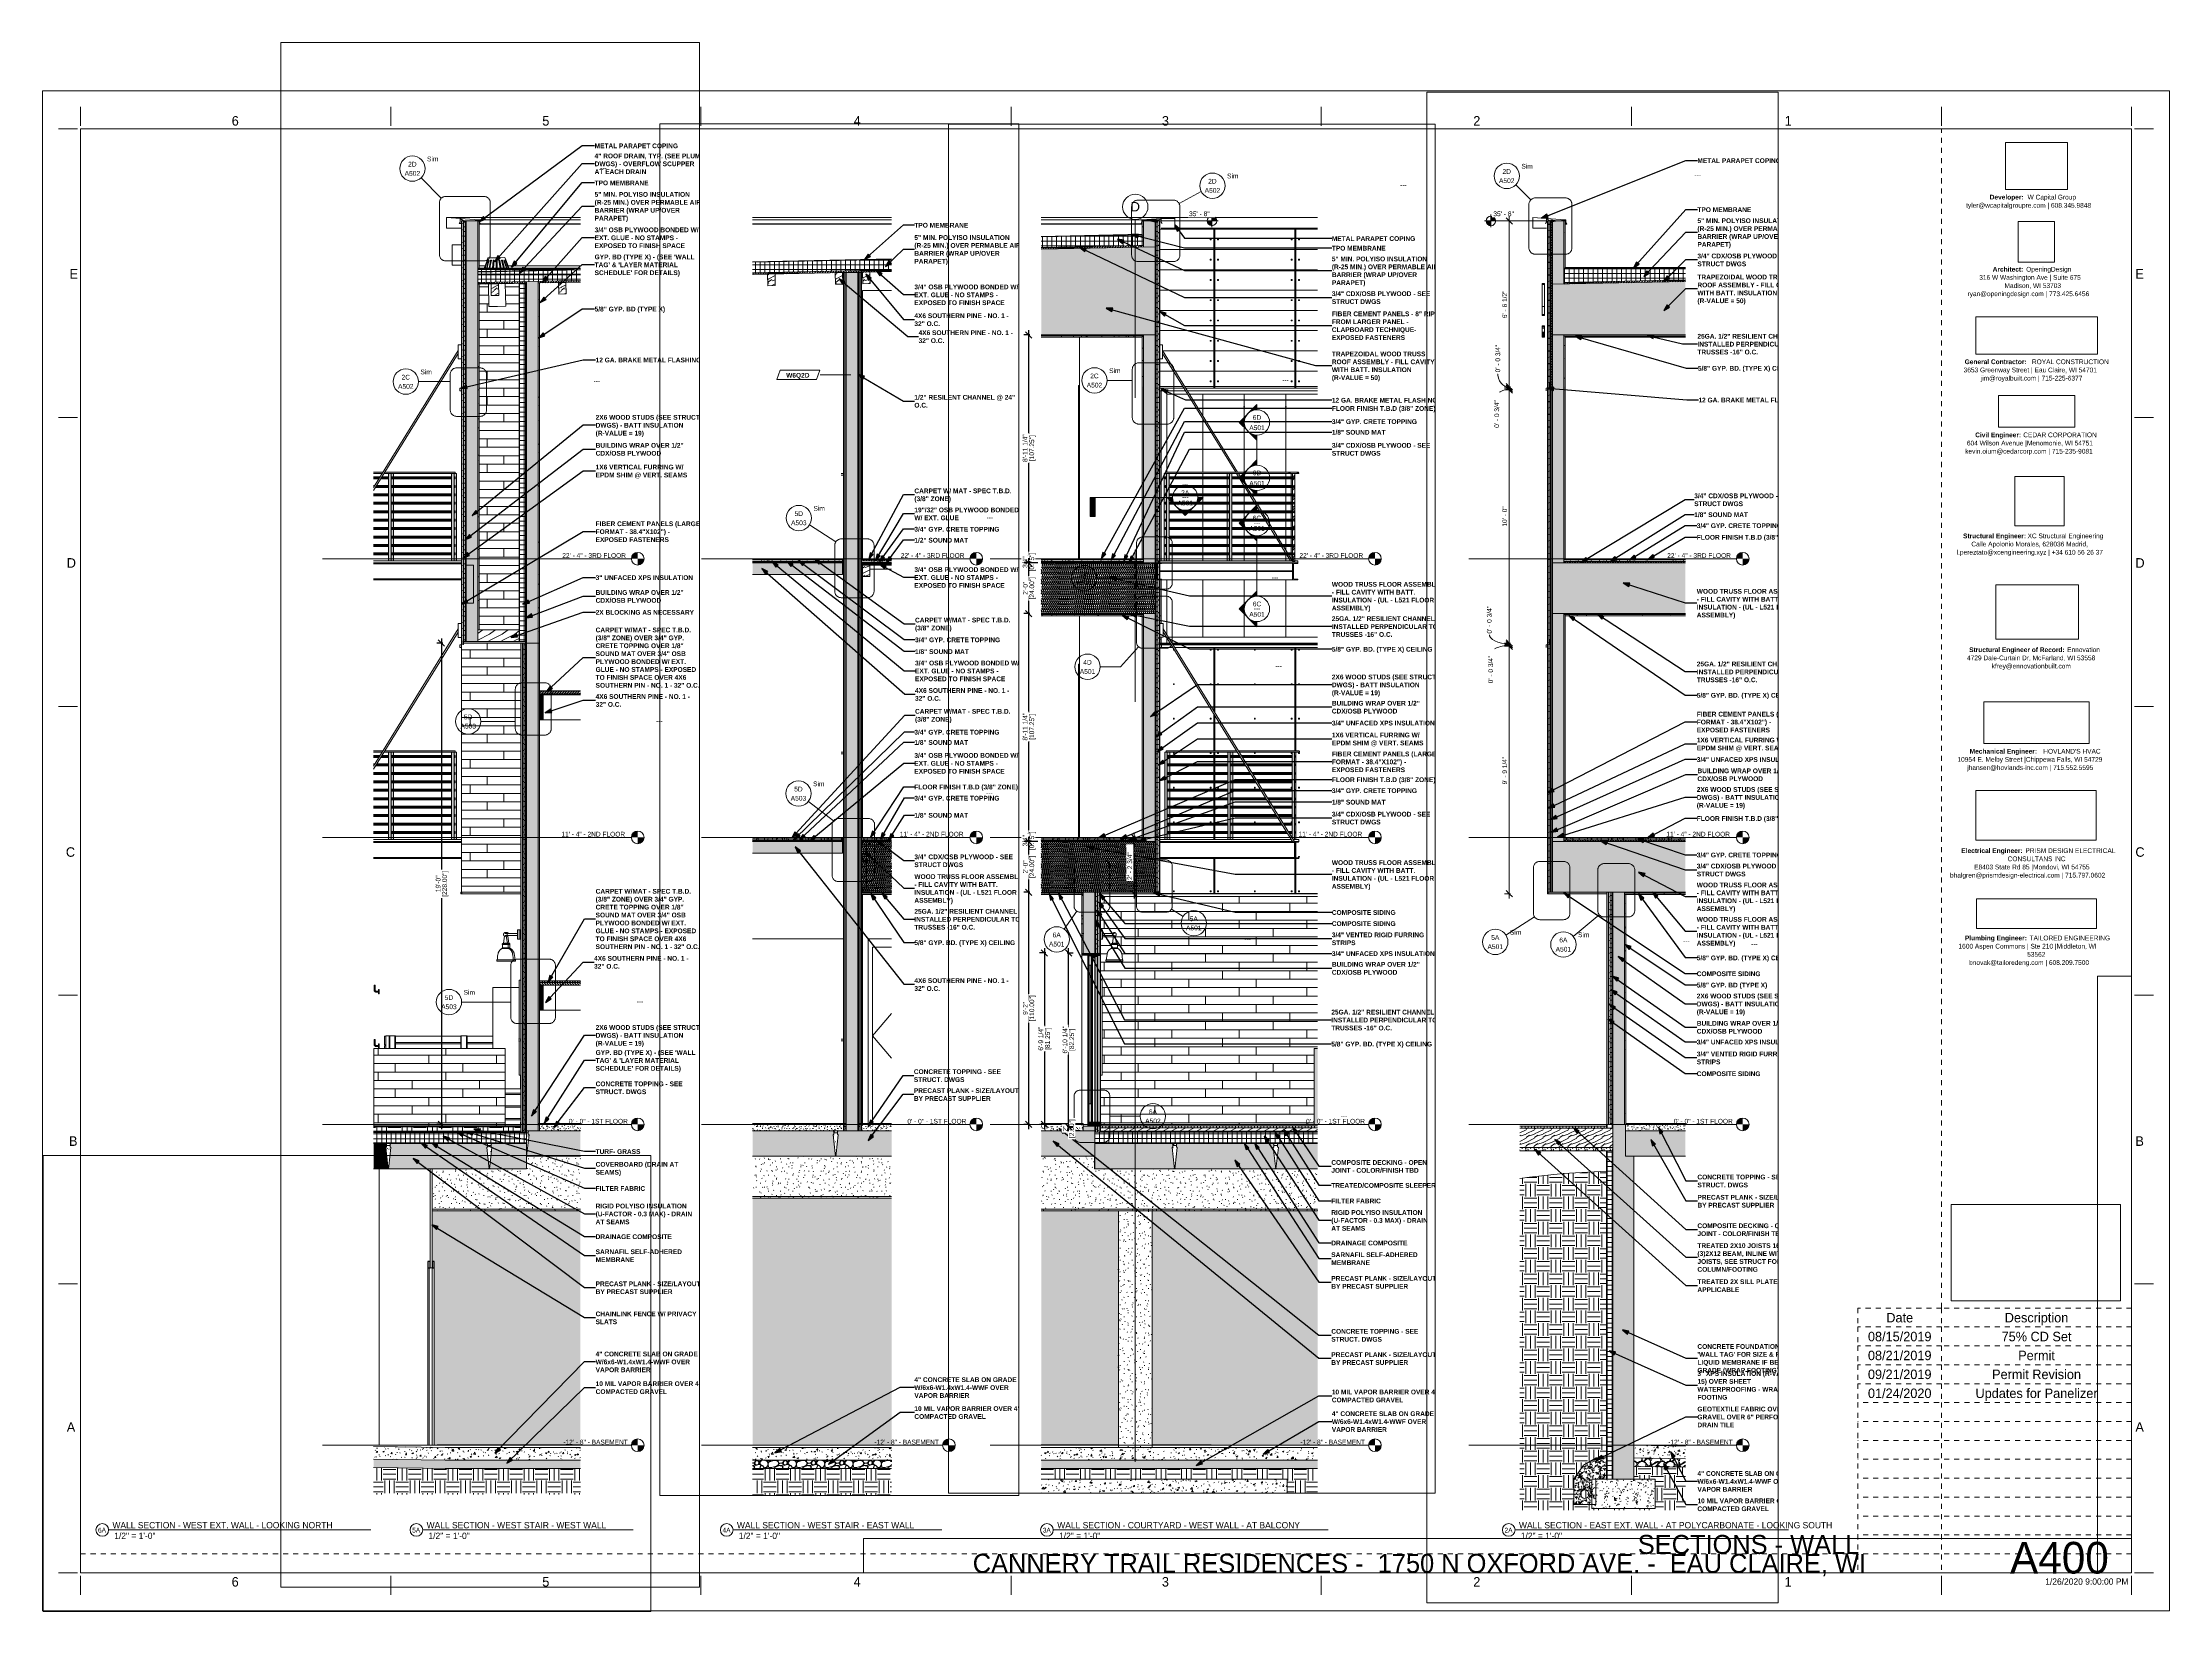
# Paper-space layout 'Layout1' of a CAD drawing. Header units: inches. Extents: x 0 to 42, y 0 to 31.
# The model-space entities are those that its viewports show. They can reach past a viewport. Long polylines and large blocks are cut down to what shows.
import ezdxf

# ---------------------------------------------------------------- set-up
doc = ezdxf.new("R2010")
doc.units = ezdxf.units.IN
doc.header["$MEASUREMENT"] = 0
for name, pattern in [('Dash 1_16_', [0.125, 0.0625, -0.0625]), ('Dash Dot 3_16_', [0.3125, 0.1875, -0.0625, 0, -0.0625]), ('Dot 1_32_', [0.03125, 0, -0.03125]), ('Grid Line 1_2_', [0.875, 0.5, -0.125, 0.125, -0.125]), ('Hidden 1_8_', [0.1875, 0.125, -0.0625])]:
    doc.linetypes.add(name, pattern=pattern)
for name, color, linetype, lineweight in [('0-2', 55, 'Continuous', 9), ('0-3', 250, 'Continuous', 5), ('0-4', 90, 'Continuous', 5), ('0-5', 9, 'Continuous', 9), ('0-6', 7, 'Continuous', 9), ('0-7', 253, 'Continuous', 9), ('A-ANNO-DIMS', 211, 'Continuous', 9), ('A-ANNO-DIMS-1', 211, 'Continuous', 30), ('A-ANNO-DIMS-24', 211, 'Continuous', 9), ('A-ANNO-SYMB', 150, 'Continuous', 9), ('A-ANNO-SYMB-1', 150, 'Dash Dot 3_16_', 9), ('A-CLNG-1', 23, 'Continuous', 18), ('A-CLNG-2', 13, 'Continuous', 9), ('A-CLNG-3', 55, 'Continuous', 9), ('A-CLNG-4', 251, 'Continuous', 5), ('A-CLNG-PATT-1', 252, 'Continuous', 9), ('A-DETL', 90, 'Dot 1_32_', 13), ('A-DOOR-1', 7, 'Continuous', 9), ('A-DOOR-2', 55, 'Continuous', 9), ('A-DOOR-3', 253, 'Dash 1_16_', 9), ('A-DOOR-4', 7, 'Dash 1_16_', 9), ('A-DOOR-FRAM-1', 250, 'Continuous', 30), ('A-DOOR-FRAM-2', 7, 'Continuous', 9), ('A-DOOR-FRAM-3', 55, 'Continuous', 9), ('A-DOOR-FRAM-4', 253, 'Continuous', 9), ('A-DOOR-FRAM-5', 59, 'Continuous', 9), ('A-DOOR-FRAM-6', 31, 'Continuous', 9), ('A-DOOR-GLAZ', 31, 'Continuous', 9), ('A-DOOR-GLAZ-1', 9, 'Continuous', 9), ('A-FLOR-1', 8, 'Continuous', 18), ('A-FLOR-2', 254, 'Continuous', 5), ('A-FLOR-3', 192, 'Continuous', 9), ('A-FLOR-4', 55, 'Continuous', 9), ('A-FLOR-5', 251, 'Continuous', 5), ('A-FLOR-6', 41, 'Continuous', 18), ('A-FLOR-7', 135, 'Continuous', 5), ('A-FLOR-8', 7, 'Continuous', 9), ('A-FLOR-9', 23, 'Continuous', 18), ('A-FLOR-HRAL', 11, 'Continuous', 9), ('A-FLOR-HRAL-1', 55, 'Continuous', 9), ('A-FLOR-HRAL-2', 7, 'Continuous', 9), ('A-FLOR-HRAL-3', 9, 'Continuous', 9), ('A-FLOR-LEVL', 51, 'Continuous', 9), ('A-FLOR-LEVL-1', 51, 'Grid Line 1_2_', 9), ('A-FLOR-MCUT-1', 51, 'Continuous', 9), ('A-FLOR-MCUT-2', 7, 'Continuous', 9), ('A-FLOR-PATT-1', 252, 'Continuous', 9), ('A-GENM-1', 55, 'Continuous', 9), ('A-GENM-2', 7, 'Continuous', 9), ('A-GLAZ-CURT-1', 55, 'Continuous', 9), ('A-GLAZ-CWMG-1', 55, 'Continuous', 9), ('A-ROOF-1', 8, 'Continuous', 18), ('A-ROOF-2', 132, 'Continuous', 9), ('A-ROOF-3', 55, 'Continuous', 9), ('A-ROOF-4', 251, 'Continuous', 5), ('A-ROOF-PATT-1', 252, 'Continuous', 9), ('A-WALL-1', 251, 'Continuous', 5), ('A-WALL-2', 23, 'Continuous', 18), ('A-WALL-3', 55, 'Continuous', 9), ('A-WALL-4', 10, 'Continuous', 9), ('A-WALL-5', 113, 'Continuous', 9), ('A-WALL-6', 7, 'Continuous', 9), ('A-WALL-7', 151, 'Continuous', 9), ('A-WALL-8', 152, 'Continuous', 9), ('A-WALL-IDEN', 211, 'Continuous', 9), ('A-WALL-PATT-1', 55, 'Continuous', 9), ('A-WALL-PATT-2', 252, 'Continuous', 9), ('C-TOPO', 7, 'Continuous', 9), ('C-TOPO-1', 252, 'Continuous', 9), ('C-TOPO-2', 55, 'Continuous', 9), ('E-ELEC-EQPM-1', 55, 'Continuous', 9), ('E-LITE-EQPM-1', 55, 'Continuous', 9), ('G-ANNO-DIMS', 111, 'Continuous', 9), ('G-ANNO-SCHD', 231, 'Continuous', 9), ('G-ANNO-SYMB', 111, 'Continuous', 9), ('G-ANNO-TEXT', 231, 'Continuous', 30), ('G-ANNO-TEXT-1', 231, 'Continuous', 9), ('G-ANNO-TTLB', 6, 'Continuous', 9), ('G-ANNO-TTLB-MEDM', 33, 'Continuous', 20), ('I-WALL-1', 55, 'Continuous', 9), ('I-WALL-2', 7, 'Continuous', 9), ('I-WALL-3', 9, 'Continuous', 9), ('M-EQPM-1', 55, 'Continuous', 9), ('Q-CASE-1', 9, 'Continuous', 9), ('S-BEAM-1', 55, 'Continuous', 9), ('S-BEAM-2', 10, 'Continuous', 9), ('S-BEAM-3', 7, 'Continuous', 9), ('S-BEAM-4', 252, 'Continuous', 9), ('S-BEAM-5', 55, 'Hidden 1_8_', 9), ('S-BEAM-6', 90, 'Continuous', 5), ('S-COLS-1', 55, 'Continuous', 9), ('S-FNDN-1', 55, 'Continuous', 9), ('S-FNDN-2', 7, 'Continuous', 9), ('S-FNDN-3', 252, 'Continuous', 9), ('S-FNDN-5', 32, 'Continuous', 9), ('S-GRID-1', 1, 'Grid Line 1_2_', 9), ('S-GRID-IDEN', 1, 'Continuous', 9), ('S-STRS-1', 55, 'Continuous', 9), ('S-STRS-2', 21, 'Continuous', 5), ('S-STRS-3', 7, 'Continuous', 9), ('S-STRS-4', 252, 'Continuous', 9)]:
    doc.layers.add(name, color=color, linetype=linetype, lineweight=lineweight)
doc.layers.add('G-ANNO-NPLT', color=191, linetype='Continuous', plot=False)
doc.styles.add('Arial', font='arial.ttf', dxfattribs={"height": 2.25})
doc.styles.add('Arial_1', font='arial.ttf', dxfattribs={"height": 4.5})
doc.styles.add('Century Gothic', font='ufonts.com_century-gothic.ttf', dxfattribs={"height": 2.25})
doc.styles.add('Century Gothic_1', font='ufonts.com_century-gothic.ttf', dxfattribs={"height": 0.1875})
doc.styles.add('Century Gothic_2', font='ufonts.com_century-gothic.ttf', dxfattribs={"height": 0.09375})
doc.styles.add('Century Gothic_3', font='ufonts.com_century-gothic.ttf', dxfattribs={"height": 0.125})
doc.styles.add('Century Gothic_4', font='ufonts.com_century-gothic.ttf', dxfattribs={"height": 0.625})
doc.styles.add('Century Gothic_5', font='ufonts.com_century-gothic.ttf', dxfattribs={"height": 0.375})
doc.styles.add('Century Gothic_B', font='GOTHICB.TTF', dxfattribs={"height": 2.25})
doc.styles.add('Century Gothic_B_1', font='GOTHICB.TTF', dxfattribs={"height": 0.09375})
doc.dimstyles.new('OD__1_16__Tol__', dxfattribs={"dimscale": 12, "dimtxt": 2.349379, "dimasz": 0.25, "dimexe": 0.1875, "dimexo": 0.125, "dimgap": 0.03125, "dimtad": 1, "dimdec": 4, "dimrnd": 0.0625, "dimzin": 3, "dimdsep": 46, "dimlunit": 4, "dimtxsty": 'Century Gothic', "dimblk1": 'OBLIQUE', "dimblk2": 'OBLIQUE', "dimsah": 1, "dimcen": 0.09, "dimdle": 0.1875, "dimazin": 0, "dimtfac": 1, "dimtdec": 4, "dimtix": 1, "dimtmove": 0, "dimatfit": 3, "dimfxl": 1, "dimtvp": 1, "dimtfill": 1, "dimfrac": 2, "dimtolj": 1, "dimtzin": 0, "dimlwd": 30, "dimlwe": 30, "dimarcsym": 2})
doc.dimstyles.new('OD__1_4__Tol__', dxfattribs={"dimscale": 12, "dimtxt": 2.349379, "dimasz": 0.25, "dimexe": 0.1875, "dimexo": 0.125, "dimgap": 0.03125, "dimtad": 1, "dimrnd": 0.25, "dimzin": 1, "dimdsep": 46, "dimlunit": 4, "dimtxsty": 'Century Gothic', "dimblk1": 'OBLIQUE', "dimblk2": 'OBLIQUE', "dimsah": 1, "dimcen": 0.09, "dimdle": 0.1875, "dimazin": 0, "dimtfac": 1, "dimtdec": 4, "dimtix": 1, "dimtmove": 0, "dimatfit": 3, "dimfxl": 1, "dimtvp": 1, "dimtfill": 1, "dimfrac": 2, "dimtolj": 1, "dimtzin": 0, "dimarcsym": 2})
doc.dimstyles.new('OD__1_4__Tol___1', dxfattribs={"dimscale": 12, "dimtxt": 2.349379, "dimasz": 0.25, "dimexe": 0.1875, "dimexo": 0.125, "dimgap": 0.03125, "dimtad": 1, "dimrnd": 0.25, "dimzin": 1, "dimdsep": 46, "dimlunit": 4, "dimtxsty": 'Century Gothic', "dimblk1": 'OBLIQUE', "dimblk2": 'OBLIQUE', "dimsah": 1, "dimcen": 0.09, "dimdle": 0.1875, "dimazin": 0, "dimtfac": 1, "dimtdec": 4, "dimtix": 1, "dimtmove": 1, "dimatfit": 3, "dimfxl": 1, "dimtvp": 1, "dimtfill": 1, "dimfrac": 2, "dimtolj": 1, "dimtzin": 0, "dimarcsym": 2})
picture_1 = doc.add_image_def('image1.jpg', size_in_pixel=(1176, 668))
picture_2 = doc.add_image_def('image2.jpg', size_in_pixel=(2440, 1006))
picture_3 = doc.add_image_def('image3.jpg', size_in_pixel=(785, 514))
picture_4 = doc.add_image_def('image4.png', size_in_pixel=(300, 300))
picture_5 = doc.add_image_def('image5.jpg', size_in_pixel=(336, 83))
picture_6 = doc.add_image_def('image6.jpg', size_in_pixel=(278, 110))
picture_7 = doc.add_image_def('image7.jpg', size_in_pixel=(302, 126))
picture_8 = doc.add_image_def('image8.jpg', size_in_pixel=(261, 80))
picture_9 = doc.add_image_def('image9.jpg', size_in_pixel=(344, 261))
picture_10 = doc.add_image_def('image10.jpg', size_in_pixel=(547, 610))
picture_11 = doc.add_image_def('image11.jpg', size_in_pixel=(95, 1663))
picture_12 = doc.add_image_def('image12.jpg', size_in_pixel=(3536, 95))
pattern_1 = [(0, (10995.947, 72), (0, 1.2), []), (315, (10995.947, 72), (1.1992531, 0), [1.696, -1.696]), (45, (10995.947, 72), (1.1992531, 0), [1.696, -1.696])]
pattern_2 = [(0, (10995.947, 72), (7.68, 1.92), [0.317, -5.443, 0.317, -5.443, -30.72]), (0, (10995.947, 72), (7.68, 1.92), [-11.52, 0.317, -11.203, 0.317, -5.443, -13.44]), (0, (10995.947, 72), (7.68, 1.92), [-28.8, 0.317, -3.523, 0.317, -9.283]), (120, (10998.827, 72.96), (-5.5027688, 5.691075), [0.317, -5.443, 0.317, -5.443, -30.72]), (120, (10998.827, 72.96), (-5.5027688, 5.691075), [-11.52, 0.317, -11.203, 0.317, -5.443, -13.44]), (120, (10998.827, 72.96), (-5.5027688, 5.691075), [-28.8, 0.317, -3.523, 0.317, -9.283]), (240, (10999.787, 76.8), (-2.1772312, -7.611075), [0.317, -5.443, 0.317, -5.443, -30.72]), (240, (10999.787, 76.8), (-2.1772312, -7.611075), [-11.52, 0.317, -11.203, 0.317, -5.443, -13.44]), (240, (10999.787, 76.8), (-2.1772312, -7.611075), [-28.8, 0.317, -3.523, 0.317, -9.283])]
pattern_3 = [(216.87, (10997.547, 75.998), (11.9951857, 7.9964214), [1.999, -17.993]), (206.565, (10999.946, 74.799), (-3.998093, -3.998086), [4.47, -4.47]), (198.435, (10999.946, 72.8), (-7.9970804, -3.9980748), [2.529, -10.115])]
pattern_4 = [(0, (11100.2469, 72), (3.84, 0.96), [0.317, -2.563, 0.317, -2.563, -15.36]), (0, (11100.2469, 72), (3.84, 0.96), [-5.76, 0.317, -5.443, 0.317, -2.563, -6.72]), (0, (11100.2469, 72), (3.84, 0.96), [-14.4, 0.317, -1.603, 0.317, -4.483]), (120, (11101.6869, 72.48), (-2.7513844, 2.84553755), [0.317, -2.563, 0.317, -2.563, -15.36]), (120, (11101.6869, 72.48), (-2.7513844, 2.84553755), [-5.76, 0.317, -5.443, 0.317, -2.563, -6.72]), (120, (11101.6869, 72.48), (-2.7513844, 2.84553755), [-14.4, 0.317, -1.603, 0.317, -4.483]), (240, (11102.1669, 74.4), (-1.0886156, -3.80553755), [0.317, -2.563, 0.317, -2.563, -15.36]), (240, (11102.1669, 74.4), (-1.0886156, -3.80553755), [-5.76, 0.317, -5.443, 0.317, -2.563, -6.72]), (240, (11102.1669, 74.4), (-1.0886156, -3.80553755), [-14.4, 0.317, -1.603, 0.317, -4.483])]
pattern_5 = [(0, (11100.2469, 72), (0, 2.25), []), (90, (11100.2469, 72), (-2.25, 1e-16), [])]
pattern_6 = [(216.87, (11102.6469, 78), (17.9999786, 12.0000322), [3, -27]), (206.565, (11106.247, 76.2), (-6.00027, -5.999812), [6.708, -6.708]), (198.435, (11106.2469, 73.2), (-12.000522, -5.9998), [3.795, -15.179])]
pattern_7 = [(0, (11100.2469, 72), (0, 1.2), []), (315, (11100.2469, 72), (1.1992531, 0), [1.696, -1.696]), (45, (11100.2469, 72), (1.1992531, 0), [1.696, -1.696])]
pattern_8 = [(161.57, (11100.36688, 72.12), (-0.960383694, -0.00039918), [0, -6.83, 0.758, 0]), (18.43, (11100.12688, 72.12), (-0.960383694, 0.00039918), [0, -6.83, 0.758, 0]), (108.43, (11100.36688, 72.12), (0.47951018, -2.4005264), [2.276, -5.312]), (71.57, (11100.12688, 72.12), (0.47951018, 2.4005264), [2.276, -5.312])]
pattern_9 = [(0, (11100.2469, 72), (7.68, 1.92), [0.317, -5.443, 0.317, -5.443, -30.72]), (0, (11100.2469, 72), (7.68, 1.92), [-11.52, 0.317, -11.203, 0.317, -5.443, -13.44]), (0, (11100.2469, 72), (7.68, 1.92), [-28.8, 0.317, -3.523, 0.317, -9.283]), (120, (11103.1269, 72.96), (-5.5027688, 5.691075), [0.317, -5.443, 0.317, -5.443, -30.72]), (120, (11103.1269, 72.96), (-5.5027688, 5.691075), [-11.52, 0.317, -11.203, 0.317, -5.443, -13.44]), (120, (11103.1269, 72.96), (-5.5027688, 5.691075), [-28.8, 0.317, -3.523, 0.317, -9.283]), (240, (11104.0869, 76.8), (-2.1772312, -7.611075), [0.317, -5.443, 0.317, -5.443, -30.72]), (240, (11104.0869, 76.8), (-2.1772312, -7.611075), [-11.52, 0.317, -11.203, 0.317, -5.443, -13.44]), (240, (11104.0869, 76.8), (-2.1772312, -7.611075), [-28.8, 0.317, -3.523, 0.317, -9.283])]
pattern_10 = [(0, (10089.177, 136.8), (0, 4), []), (90, (10089.177, 136.8), (-8, 8), [4, -28]), (90, (10105.177, 140.8), (-8, 8), [4, -28])]
pattern_11 = [(0, (10045.614, 0.8), (0, 4), []), (90, (10045.614, 0.8), (-8, 8), [4, -28]), (90, (10061.614, 4.8), (-8, 8), [4, -28])]
pattern_12 = [(0, (11229.947, 72), (3.84, 0.96), [0.317, -2.563, 0.317, -2.563, -15.36]), (0, (11229.947, 72), (3.84, 0.96), [-5.76, 0.317, -5.443, 0.317, -2.563, -6.72]), (0, (11229.947, 72), (3.84, 0.96), [-14.4, 0.317, -1.603, 0.317, -4.483]), (120, (11231.387, 72.48), (-2.7513844, 2.84553755), [0.317, -2.563, 0.317, -2.563, -15.36]), (120, (11231.387, 72.48), (-2.7513844, 2.84553755), [-5.76, 0.317, -5.443, 0.317, -2.563, -6.72]), (120, (11231.387, 72.48), (-2.7513844, 2.84553755), [-14.4, 0.317, -1.603, 0.317, -4.483]), (240, (11231.867, 74.4), (-1.0886156, -3.80553755), [0.317, -2.563, 0.317, -2.563, -15.36]), (240, (11231.867, 74.4), (-1.0886156, -3.80553755), [-5.76, 0.317, -5.443, 0.317, -2.563, -6.72]), (240, (11231.867, 74.4), (-1.0886156, -3.80553755), [-14.4, 0.317, -1.603, 0.317, -4.483])]
pattern_13 = [(0, (11229.947, 72), (0, 1.2), []), (315, (11229.947, 72), (1.1992531, 0), [1.696, -1.696]), (45, (11229.947, 72), (1.1992531, 0), [1.696, -1.696])]
pattern_14 = [(0, (11229.947, 72), (7.68, 1.92), [0.317, -5.443, 0.317, -5.443, -30.72]), (0, (11229.947, 72), (7.68, 1.92), [-11.52, 0.317, -11.203, 0.317, -5.443, -13.44]), (0, (11229.947, 72), (7.68, 1.92), [-28.8, 0.317, -3.523, 0.317, -9.283]), (120, (11232.827, 72.96), (-5.5027688, 5.691075), [0.317, -5.443, 0.317, -5.443, -30.72]), (120, (11232.827, 72.96), (-5.5027688, 5.691075), [-11.52, 0.317, -11.203, 0.317, -5.443, -13.44]), (120, (11232.827, 72.96), (-5.5027688, 5.691075), [-28.8, 0.317, -3.523, 0.317, -9.283]), (240, (11233.787, 76.8), (-2.1772312, -7.611075), [0.317, -5.443, 0.317, -5.443, -30.72]), (240, (11233.787, 76.8), (-2.1772312, -7.611075), [-11.52, 0.317, -11.203, 0.317, -5.443, -13.44]), (240, (11233.787, 76.8), (-2.1772312, -7.611075), [-28.8, 0.317, -3.523, 0.317, -9.283])]
pattern_15 = [(216.87, (11231.547, 75.998), (11.9951857, 7.9964214), [1.999, -17.993]), (206.565, (11233.946, 74.799), (-3.998093, -3.998086), [4.47, -4.47]), (198.435, (11233.946, 72.8), (-7.9970804, -3.9980748), [2.529, -10.115])]
pattern_16 = [(135, (11277.0966, 72), (-1.0606602, -1.0606602), [])]
pattern_17 = [(0, (11277.0966, 72), (3.84, 0.96), [0.317, -2.563, 0.317, -2.563, -15.36]), (0, (11277.0966, 72), (3.84, 0.96), [-5.76, 0.317, -5.443, 0.317, -2.563, -6.72]), (0, (11277.0966, 72), (3.84, 0.96), [-14.4, 0.317, -1.603, 0.317, -4.483]), (120, (11278.5366, 72.48), (-2.7513844, 2.84553755), [0.317, -2.563, 0.317, -2.563, -15.36]), (120, (11278.5366, 72.48), (-2.7513844, 2.84553755), [-5.76, 0.317, -5.443, 0.317, -2.563, -6.72]), (120, (11278.5366, 72.48), (-2.7513844, 2.84553755), [-14.4, 0.317, -1.603, 0.317, -4.483]), (240, (11279.0166, 74.4), (-1.0886156, -3.80553755), [0.317, -2.563, 0.317, -2.563, -15.36]), (240, (11279.0166, 74.4), (-1.0886156, -3.80553755), [-5.76, 0.317, -5.443, 0.317, -2.563, -6.72]), (240, (11279.0166, 74.4), (-1.0886156, -3.80553755), [-14.4, 0.317, -1.603, 0.317, -4.483])]
pattern_18 = [(0, (11277.0966, 72), (0, 1.2), []), (315, (11277.09656, 72), (1.1992531, 0), [1.696, -1.696]), (45, (11277.09656, 72), (1.1992531, 0), [1.696, -1.696])]
pattern_19 = [(0, (11771.651, 72), (3.84, 0.96), [0.317, -2.563, 0.317, -2.563, -15.36]), (0, (11771.651, 72), (3.84, 0.96), [-5.76, 0.317, -5.443, 0.317, -2.563, -6.72]), (0, (11771.651, 72), (3.84, 0.96), [-14.4, 0.317, -1.603, 0.317, -4.483]), (120, (11773.091, 72.48), (-2.7513844, 2.84553755), [0.317, -2.563, 0.317, -2.563, -15.36]), (120, (11773.091, 72.48), (-2.7513844, 2.84553755), [-5.76, 0.317, -5.443, 0.317, -2.563, -6.72]), (120, (11773.091, 72.48), (-2.7513844, 2.84553755), [-14.4, 0.317, -1.603, 0.317, -4.483]), (240, (11773.571, 74.4), (-1.0886156, -3.80553755), [0.317, -2.563, 0.317, -2.563, -15.36]), (240, (11773.571, 74.4), (-1.0886156, -3.80553755), [-5.76, 0.317, -5.443, 0.317, -2.563, -6.72]), (240, (11773.571, 74.4), (-1.0886156, -3.80553755), [-14.4, 0.317, -1.603, 0.317, -4.483])]
pattern_20 = [(0, (11771.651, 72), (7.68, 1.92), [0.317, -5.443, 0.317, -5.443, -30.72]), (0, (11771.651, 72), (7.68, 1.92), [-11.52, 0.317, -11.203, 0.317, -5.443, -13.44]), (0, (11771.651, 72), (7.68, 1.92), [-28.8, 0.317, -3.523, 0.317, -9.283]), (120, (11774.531, 72.96), (-5.5027688, 5.691075), [0.317, -5.443, 0.317, -5.443, -30.72]), (120, (11774.531, 72.96), (-5.5027688, 5.691075), [-11.52, 0.317, -11.203, 0.317, -5.443, -13.44]), (120, (11774.531, 72.96), (-5.5027688, 5.691075), [-28.8, 0.317, -3.523, 0.317, -9.283]), (240, (11775.491, 76.8), (-2.1772312, -7.611075), [0.317, -5.443, 0.317, -5.443, -30.72]), (240, (11775.491, 76.8), (-2.1772312, -7.611075), [-11.52, 0.317, -11.203, 0.317, -5.443, -13.44]), (240, (11775.491, 76.8), (-2.1772312, -7.611075), [-28.8, 0.317, -3.523, 0.317, -9.283])]
pattern_21 = [(161.57, (11429.027, 72.12), (-0.960383694, -0.00039918), [0, -6.83, 0.758, 0]), (18.43, (11428.787, 72.12), (-0.960383694, 0.00039918), [0, -6.83, 0.758, 0]), (108.43, (11429.027, 72.12), (0.47951018, -2.4005264), [2.276, -5.312]), (71.57, (11428.787, 72.12), (0.47951018, 2.4005264), [2.276, -5.312])]
pattern_22 = [(135, (11428.907, 72), (-1.0606602, -1.0606602), [])]
pattern_23 = [(0, (11428.907, 72), (3.84, 0.96), [0.317, -2.563, 0.317, -2.563, -15.36]), (0, (11428.907, 72), (3.84, 0.96), [-5.76, 0.317, -5.443, 0.317, -2.563, -6.72]), (0, (11428.907, 72), (3.84, 0.96), [-14.4, 0.317, -1.603, 0.317, -4.483]), (120, (11430.347, 72.48), (-2.7513844, 2.84553755), [0.317, -2.563, 0.317, -2.563, -15.36]), (120, (11430.347, 72.48), (-2.7513844, 2.84553755), [-5.76, 0.317, -5.443, 0.317, -2.563, -6.72]), (120, (11430.347, 72.48), (-2.7513844, 2.84553755), [-14.4, 0.317, -1.603, 0.317, -4.483]), (240, (11430.827, 74.4), (-1.0886156, -3.80553755), [0.317, -2.563, 0.317, -2.563, -15.36]), (240, (11430.827, 74.4), (-1.0886156, -3.80553755), [-5.76, 0.317, -5.443, 0.317, -2.563, -6.72]), (240, (11430.827, 74.4), (-1.0886156, -3.80553755), [-14.4, 0.317, -1.603, 0.317, -4.483])]
pattern_24 = [(0, (11428.907, 72), (0, 1.2), []), (315, (11428.907, 72), (1.1992531, 0), [1.696, -1.696]), (45, (11428.907, 72), (1.1992531, 0), [1.696, -1.696])]
pattern_25 = [(0, (11428.907, 72), (7.68, 1.92), [0.317, -5.443, 0.317, -5.443, -30.72]), (0, (11428.907, 72), (7.68, 1.92), [-11.52, 0.317, -11.203, 0.317, -5.443, -13.44]), (0, (11428.907, 72), (7.68, 1.92), [-28.8, 0.317, -3.523, 0.317, -9.283]), (120, (11431.787, 72.96), (-5.5027688, 5.691075), [0.317, -5.443, 0.317, -5.443, -30.72]), (120, (11431.787, 72.96), (-5.5027688, 5.691075), [-11.52, 0.317, -11.203, 0.317, -5.443, -13.44]), (120, (11431.787, 72.96), (-5.5027688, 5.691075), [-28.8, 0.317, -3.523, 0.317, -9.283]), (240, (11432.747, 76.8), (-2.1772312, -7.611075), [0.317, -5.443, 0.317, -5.443, -30.72]), (240, (11432.747, 76.8), (-2.1772312, -7.611075), [-11.52, 0.317, -11.203, 0.317, -5.443, -13.44]), (240, (11432.747, 76.8), (-2.1772312, -7.611075), [-28.8, 0.317, -3.523, 0.317, -9.283])]
pattern_26 = [(216.87, (11431.307, 78), (17.9999786, 12.0000322), [3, -27]), (206.565, (11434.907, 76.2), (-6.00027, -5.999812), [6.708, -6.708]), (198.435, (11434.907, 73.2), (-12.000522, -5.9998), [3.795, -15.179])]
pattern_27 = [(0, (11428.907, 72), (0, 2.25), []), (90, (11428.907, 72), (-2.25, 1e-16), [])]
pattern_28 = [(90, (11428.907, 72), (-1.5, 9e-17), [])]
pattern_29 = [(45, (11771.651, 72), (-2.375879, 2.375879), []), (45, (11771.651, 75.6), (-2.375879, 2.375879), [])]
pattern_30 = [(0, (-10964.796, 146.633), (6, 6), [6, -6]), (0, (-10964.796, 148.883), (6, 6), [6, -6]), (0, (-10964.796, 151.133), (6, 6), [6, -6]), (90, (-10964.046, 151.883), (-6, 6), [6, -6]), (90, (-10961.796, 151.883), (-6, 6), [6, -6]), (90, (-10959.546, 151.883), (-6, 6), [6, -6])]
pattern_31 = [(50, (-10964.796, 146.633), (6.885997, -0.602097), [0.72, -7.92]), (355, (-10964.796, 146.633), (-1.331756, 7.220547), [0.576, -6.336]), (100.451, (-10964.222, 146.583), (5.55363, 6.61819), [0.612, -6.731]), (46.184, (-10964.796, 148.553), (10.24564, -1.588925), [1.08, -11.88]), (96.636, (-10963.942, 148.421), (8.97244, 9.35152), [0.918, -10.096]), (351.184, (-10964.796, 148.553), (8.9732, 9.35123), [0.864, -9.504]), (21, (-10963.836, 148.073), (5.730726, -3.865003), [0.72, -7.92]), (326, (-10963.836, 148.073), (2.33581, 6.96088), [0.576, -6.336]), (71.451, (-10963.358, 147.751), (8.065876, 3.095948), [0.612, -6.731]), (37.5, (-10964.796, 146.633), (0.116866, 3.1954784), [0.317, -5.942, 0.317, -6.115, -6.36]), (37.5, (-10964.796, 146.633), (0.116866, 3.1954784), [-12.691, 0.317, -6.043]), (7.5, (-10964.796, 146.633), (2.52543, 3.786025), [0.317, -3.35, 0.317, -5.798, -2.424]), (7.5, (-10964.796, 146.633), (2.52543, 3.786025), [-9.782, 0.317, -2.107]), (327.5, (-10966.936, 146.633), (5.1243685, -0.216176), [0.317, -2.083, 0.317, -7.171, -9.936]), (327.5, (-10966.936, 146.633), (5.1243685, -0.216176), [-9.888, 0.317, -9.619]), (317.5, (-10967.896, 146.633), (5.598326, 0.96141), [0.317, -2.803, 0.317, -4.656, -7.056]), (317.5, (-10967.896, 146.633), (5.598326, 0.96141), [-8.093, 0.317, -6.739])]
pattern_32 = [(161.57, (11865.73515, 146.753), (-0.960383694, -0.00039918), [0, -6.83, 0.758, 0]), (18.43, (11865.49515, 146.753), (-0.960383694, 0.00039918), [0, -6.83, 0.758, 0]), (108.43, (11865.73515, 146.753), (0.47951018, -2.4005264), [2.276, -5.312]), (71.57, (11865.49515, 146.753), (0.47951018, 2.4005264), [2.276, -5.312])]
pattern_33 = [(135, (11865.6151, 146.633), (-1.0606602, -1.0606602), [])]
pattern_34 = [(0, (11865.61515, 146.633), (3.84, 0.96), [0.317, -2.563, 0.317, -2.563, -15.36]), (0, (11865.61515, 146.633), (3.84, 0.96), [-5.76, 0.317, -5.443, 0.317, -2.563, -6.72]), (0, (11865.61515, 146.633), (3.84, 0.96), [-14.4, 0.317, -1.603, 0.317, -4.483]), (120, (11867.05515, 147.113), (-2.7513844, 2.84553755), [0.317, -2.563, 0.317, -2.563, -15.36]), (120, (11867.05515, 147.113), (-2.7513844, 2.84553755), [-5.76, 0.317, -5.443, 0.317, -2.563, -6.72]), (120, (11867.05515, 147.113), (-2.7513844, 2.84553755), [-14.4, 0.317, -1.603, 0.317, -4.483]), (240, (11867.53515, 149.033), (-1.0886156, -3.80553755), [0.317, -2.563, 0.317, -2.563, -15.36]), (240, (11867.53515, 149.033), (-1.0886156, -3.80553755), [-5.76, 0.317, -5.443, 0.317, -2.563, -6.72]), (240, (11867.53515, 149.033), (-1.0886156, -3.80553755), [-14.4, 0.317, -1.603, 0.317, -4.483])]
pattern_35 = [(0, (11865.6151, 146.633), (0, 1.2), []), (315, (11865.61515, 146.633), (1.1992531, 0), [1.696, -1.696]), (45, (11865.61515, 146.633), (1.1992531, 0), [1.696, -1.696])]
pattern_36 = [(0, (11865.6151, 146.633), (7.68, 1.92), [0.317, -5.443, 0.317, -5.443, -30.72]), (0, (11865.6151, 146.633), (7.68, 1.92), [-11.52, 0.317, -11.203, 0.317, -5.443, -13.44]), (0, (11865.6151, 146.633), (7.68, 1.92), [-28.8, 0.317, -3.523, 0.317, -9.283]), (120, (11868.4951, 147.593), (-5.5027688, 5.691075), [0.317, -5.443, 0.317, -5.443, -30.72]), (120, (11868.4951, 147.593), (-5.5027688, 5.691075), [-11.52, 0.317, -11.203, 0.317, -5.443, -13.44]), (120, (11868.4951, 147.593), (-5.5027688, 5.691075), [-28.8, 0.317, -3.523, 0.317, -9.283]), (240, (11869.4551, 151.433), (-2.1772312, -7.611075), [0.317, -5.443, 0.317, -5.443, -30.72]), (240, (11869.4551, 151.433), (-2.1772312, -7.611075), [-11.52, 0.317, -11.203, 0.317, -5.443, -13.44]), (240, (11869.4551, 151.433), (-2.1772312, -7.611075), [-28.8, 0.317, -3.523, 0.317, -9.283])]
pattern_37 = [(216.87, (11868.0151, 152.633), (17.9999786, 12.0000322), [3, -27]), (206.565, (11871.6151, 150.833), (-6.00027, -5.999812), [6.708, -6.708]), (198.435, (11871.6151, 147.833), (-12.000522, -5.9998), [3.795, -15.179])]
pattern_38 = [(0, (11865.6151, 146.633), (0, 2.25), []), (90, (11865.6151, 146.633), (-2.25, 1e-16), [])]

# ---------------------------------------------------------------- blocks, each defined once
blk = doc.blocks.new('OD Title Block - 30x42 - CDs - one-598439-SECTIONS - WALL')
at = {"layer": 'G-ANNO-TTLB'}
for p, q in [((-0.01, 30.014), (41.99, 30.014)), ((-0.01, 0.014), (-0.01, 30.014)), ((41.99, 0.014), (41.99, 30.014)), ((-0.01, 0.014), (41.99, 0.014))]:
    blk.add_line(p, q, dxfattribs=at)
at = {"layer": 'G-ANNO-TTLB', "linetype": 'Dot 1_32_', "lineweight": 13}
for p, q in [((37.49, 5.989), (37.49, 29.264)), ((0.74, 1.137), (35.905, 1.137))]:
    blk.add_line(p, q, dxfattribs=at)
at = {"layer": 'G-ANNO-TTLB-MEDM'}
for p, q in [((0.74, 29.326), (0.74, 29.701)), ((6.865, 29.326), (6.865, 29.701)), ((12.99, 29.326), (12.99, 29.701)), ((19.115, 29.326), (19.115, 29.701)), ((25.24, 29.326), (25.24, 29.701)), ((31.365, 29.326), (31.365, 29.701)), ((37.49, 29.326), (37.49, 29.701)), ((41.24, 29.326), (41.24, 29.701)), ((0.677, 29.264), (0.302, 29.264)), ((0.74, 29.264), (41.24, 29.264)), ((0.74, 29.264), (0.74, 0.764)), ((41.24, 29.264), (41.24, 0.764)), ((41.302, 29.264), (41.677, 29.264)), ((0.677, 23.564), (0.302, 23.564)), ((41.302, 23.564), (41.677, 23.564)), ((0.677, 17.864), (0.302, 17.864)), ((41.302, 17.864), (41.677, 17.864)), ((0.677, 12.164), (0.302, 12.164)), ((41.302, 12.164), (41.677, 12.164)), ((0.677, 6.464), (0.302, 6.464)), ((41.302, 6.464), (41.677, 6.464)), ((0.677, 0.764), (0.302, 0.764)), ((0.74, 0.764), (41.24, 0.764)), ((0.74, 0.701), (0.74, 0.326)), ((6.865, 0.701), (6.865, 0.326)), ((12.99, 0.701), (12.99, 0.326)), ((19.115, 0.701), (19.115, 0.326)), ((25.24, 0.701), (25.24, 0.326)), ((31.365, 0.701), (31.365, 0.326)), ((37.49, 0.701), (37.49, 0.326)), ((41.24, 0.701), (41.24, 0.326)), ((41.302, 0.764), (41.677, 0.764))]:
    blk.add_line(p, q, dxfattribs=at)
at = {"layer": 'G-ANNO-TTLB', "attachment_point": 1}
for s, insert, char_height, width, style in [('6', (3.725, 29.517), 0.188, 0.17675, 'Century Gothic_1'), ('5', (9.858, 29.517), 0.188, 0.17675, 'Century Gothic_1'), ('4', (16.007, 29.517), 0.188, 0.17675, 'Century Gothic_1'), ('3', (22.094, 29.517), 0.188, 0.17675, 'Century Gothic_1'), ('2', (28.242, 29.517), 0.188, 0.17675, 'Century Gothic_1'), ('1', (34.391, 29.517), 0.188, 0.17675, 'Century Gothic_1'), ('tyler@wcapitalgroupre.com | 608.345.9848', (37.974, 27.802), 0.09375, 3.36141, 'Century Gothic_2'), ('Developer: ', (38.44, 27.964), 0.09375, 0.90584, 'Century Gothic_B_1'), ('W Capital Group', (39.188, 27.964), 0.09375, 1.32878, 'Century Gothic_2'), ('E', (0.523, 26.497), 0.188, 0.17044, 'Century Gothic_1'), ('Architect: ', (38.499, 26.54), 0.09375, 0.80169, 'Century Gothic_B_1'), ('OpeningDesign', (39.16, 26.54), 0.09375, 1.212, 'Century Gothic_2'), ('E', (41.317, 26.497), 0.188, 0.17044, 'Century Gothic_1'), ('ryan@openingdesign.com | 773.425.6456', (38.002, 26.056), 0.09375, 3.21937, 'Century Gothic_2'), ('316 W Washington Ave | Suite 675', (38.233, 26.379), 0.09375, 2.65756, 'Century Gothic_2'), ('Madison, WI 53703', (38.733, 26.217), 0.09375, 1.44556, 'Century Gothic_2'), ('3653 Greenway Street | Eau Claire, WI 54701', (37.925, 24.552), 0.09375, 3.4845, 'Century Gothic_2'), ('General Contractor: ', (37.946, 24.714), 0.09375, 1.60969, 'Century Gothic_B_1'), ('jim@royalbuilt.com | 715-225-6377', (38.263, 24.391), 0.09375, 2.66387, 'Century Gothic_2'), ('ROYAL CONSTRUCTION', (39.274, 24.714), 0.09375, 1.82116, 'Century Gothic_2'), ('604 Wilson Avenue |Menomonie, WI 54751', (37.99, 23.109), 0.09375, 3.32669, 'Century Gothic_2'), ('Civil Engineer: ', (38.154, 23.271), 0.09375, 1.14888, 'Century Gothic_B_1'), ('CEDAR CORPORATION', (39.102, 23.271), 0.09375, 1.78012, 'Century Gothic_2'), ('kevin.oium@cedarcorp.com | 715-235-9081', (37.956, 22.948), 0.09375, 3.40559, 'Century Gothic_2'), ('Structural Engineer: ', (37.914, 21.277), 0.09375, 1.54341, 'Century Gothic_B_1'), ('Calle Apolonio Morales, 628036 Madrid, ', (38.078, 21.116), 0.09375, 3.15309, 'Century Gothic_2'), ('XC Structural Engineering', (39.188, 21.277), 0.09375, 1.96319, 'Century Gothic_2'), ('D', (0.468, 20.791), 0.188, 0.23672, 'Century Gothic_1'), ('l.pereztato@xcengineering.xyz | +34 610 56 26 37', (37.787, 20.954), 0.09375, 3.81591, 'Century Gothic_2'), ('D', (41.317, 20.791), 0.188, 0.23672, 'Century Gothic_1'), ('Structural Engineer of Record: ', (38.034, 19.03), 0.09375, 2.34509, 'Century Gothic_B_1'), ('Ennovation', (39.969, 19.03), 0.0937, 0.87428, 'Century Gothic_2'), ('4729 Dale-Curtain Dr, McFarland, WI 53558', (37.992, 18.869), 0.09375, 3.32037, 'Century Gothic_2'), ('kfrey@ennovationbuilt.com', (38.479, 18.707), 0.09375, 2.13994, 'Century Gothic_2'), ('10954 E. Melby Street |Chippewa Falls, WI 54729', (37.803, 16.865), 0.09375, 3.77487, 'Century Gothic_2'), ('Mechanical Engineer: ', (38.045, 17.026), 0.09375, 1.76119, 'Century Gothic_B_1'), ("HOVLAND'S HVAC", (39.498, 17.026), 0.09375, 1.42663, 'Century Gothic_2'), ('jhansen@hovlands-inc.com | 715.552.5595', (37.996, 16.704), 0.09375, 3.31091, 'Century Gothic_2'), ('C', (0.45, 15.084), 0.188, 0.25881, 'Century Gothic_1'), ('Electrical Engineer: ', (37.88, 15.064), 0.09375, 1.53394, 'Century Gothic_B_1'), ('E8403 State Rd 85 |Mondovi, WI 54755', (38.133, 14.741), 0.09375, 2.9795, 'Century Gothic_2'), ('CONSULTANS INC', (38.794, 14.903), 0.09375, 1.37613, 'Century Gothic_2'), ('PRISM DESIGN ELECTRICAL ', (39.146, 15.064), 0.09375, 2.09891, 'Century Gothic_2'), ('C', (41.317, 15.084), 0.188, 0.25881, 'Century Gothic_1'), ('bhalgren@prismdesign-electrical.com | 715.797.0602', (37.656, 14.58), 0.09375, 4.13469, 'Century Gothic_2'), ('1600 Aspen Commons | Ste 210 |Middleton, WI ', (37.823, 13.178), 0.09375, 3.77172, 'Century Gothic_2'), ('Plumbing Engineer: ', (37.951, 13.34), 0.09375, 1.54656, 'Century Gothic_B_1'), ('TAILORED ENGINEERING', (39.227, 13.34), 0.09375, 1.87166, 'Century Gothic_2'), ('bnovak@tailoredeng.com | 608.209.7500', (38.034, 12.856), 0.09375, 3.21622, 'Century Gothic_2'), ('53562', (39.18, 13.017), 0.0937, 0.44188, 'Century Gothic_2'), ('B', (0.512, 9.378), 0.188, 0.18306, 'Century Gothic_1'), ('B', (41.317, 9.378), 0.188, 0.18306, 'Century Gothic_1'), ('A', (0.468, 3.734), 0.188, 0.23672, 'Century Gothic_1'), ('A', (41.317, 3.734), 0.188, 0.23672, 'Century Gothic_1'), ('6', (3.724, 0.679), 0.188, 0.17675, 'Century Gothic_1'), ('5', (9.858, 0.679), 0.188, 0.17675, 'Century Gothic_1'), ('4', (16.007, 0.679), 0.188, 0.17675, 'Century Gothic_1'), ('3', (22.093, 0.679), 0.188, 0.17675, 'Century Gothic_1'), ('2', (28.242, 0.679), 0.188, 0.17675, 'Century Gothic_1'), ('1', (34.39, 0.679), 0.188, 0.17675, 'Century Gothic_1')]:
    blk.add_mtext(s, dxfattribs=dict(at, insert=insert, char_height=char_height, width=width, style=style))
at = {"layer": 'G-ANNO-TTLB'}
image = blk.add_image(picture_9, insert=(38.752, 28.068), size_in_units=(1.226, 0.93), dxfattribs=at)
image.dxf.flags = 7
image = blk.add_image(picture_10, insert=(38.999, 26.632), size_in_units=(0.719, 0.802), rotation=0, dxfattribs=at)
image.dxf.flags = 7
image = blk.add_image(picture_8, insert=(38.163, 24.818), size_in_units=(2.404, 0.737), dxfattribs=at)
image.dxf.flags = 7
image = blk.add_image(picture_7, insert=(38.612, 23.375), size_in_units=(1.506, 0.628), dxfattribs=at)
image.dxf.flags = 7
image = blk.add_image(picture_4, insert=(38.938, 21.431), size_in_units=(0.97, 0.97), dxfattribs=at)
image.dxf.flags = 7
image = blk.add_image(picture_3, insert=(38.558, 19.194), size_in_units=(1.638, 1.072), dxfattribs=at)
image.dxf.flags = 7
image = blk.add_image(picture_6, insert=(38.326, 17.131), size_in_units=(2.077, 0.822), dxfattribs=at)
image.dxf.flags = 7
image = blk.add_image(picture_2, insert=(38.167, 15.226), size_in_units=(2.376, 0.98), dxfattribs=at)
image.dxf.flags = 7
image = blk.add_image(picture_5, insert=(38.179, 13.479), size_in_units=(2.372, 0.586), dxfattribs=at)
image.dxf.flags = 7
image = blk.add_image(picture_11, insert=(40.567, 0.764), size_in_units=(0.673, 11.775), dxfattribs=at)
image.dxf.flags = 7
image = blk.add_image(picture_1, insert=(37.679, 6.133), size_in_units=(3.341, 1.898), dxfattribs=at)
image.dxf.flags = 7
image = blk.add_image(picture_12, insert=(16.203, 0.764), size_in_units=(25.037, 0.673), dxfattribs=at)
image.dxf.flags = 7
blk = doc.blocks.new('Viewport - All On-568496-SECTIONS - WALL')
at = {"layer": 'G-ANNO-TTLB'}
for start, end in [(360, 180), (180, 360)]:
    blk.add_arc((-0.125, 0), 0.125, start, end, dxfattribs=at)
blk = doc.blocks.new('CTR  - Topography_rvt-2-WALL SECTION - WEST STAIR - WEST WALL')
at = {"layer": 'C-TOPO-1'}
h = blk.add_hatch(dxfattribs=at)
h.set_pattern_fill('FP_1', color=256, style=0, pattern_type=2)
h.set_pattern_definition([(0, (10995.947, 72), (6, 6), [6, -6]), (0, (10995.947, 74.25), (6, 6), [6, -6]), (0, (10995.947, 76.5), (6, 6), [6, -6]), (90, (10996.697, 77.25), (-6, 6), [6, -6]), (90, (10998.947, 77.25), (-6, 6), [6, -6]), (90, (11001.197, 77.25), (-6, 6), [6, -6])])
h.paths.add_polyline_path([(10037.126, -175.289), (10037.126, -163.053), (9974.212, -163.053), (9939.072, -162.546), (9939.072, -175.289), (9988.099, -175.289)], flags=0)
blk = doc.blocks.new('Parking_Stall_Multiple - STANDARD-2220512-WALL SECTION - WEST STAIR - WEST WALL')
at = {"layer": 'A-GENM-1'}
for p, q in [((9972.189, -151.75), (10037.126, -151.75)), ((9972.189, -151.75), (10037.126, -151.75)), ((10037.126, -152), (9972.189, -152)), ((10037.126, -152), (9972.189, -152))]:
    blk.add_line(p, q, dxfattribs=at)
at = {"layer": 'A-GENM-2'}
for p, q in [((9972.189, -151.75), (9969.189, -151.75)), ((9969.189, -151.75), (9969.189, -152)), ((9972.189, -152), (9972.189, -151.75)), ((9969.189, -152), (9972.189, -152))]:
    blk.add_line(p, q, dxfattribs=at)
blk = doc.blocks.new('CHAINLINK GATE - CHAINLINK GATE-2199385-WALL SECTION - WEST STAIR - WEST WALL')
at = {"layer": 'A-DOOR-1'}
for p, q in [((9966.877, -68), (9965.377, -68)), ((9965.377, -68), (9965.377, -152)), ((9966.877, -152), (9966.877, -68)), ((9965.377, -152), (9966.877, -152))]:
    blk.add_line(p, q, dxfattribs=at)
at = {"layer": 'A-DOOR-FRAM-1'}
for p, q in [((9964.877, -65), (9964.877, -68)), ((9965.877, -65), (9964.877, -65)), ((9965.877, -68), (9965.877, -65)), ((9967.877, -65), (9966.877, -65)), ((9966.877, -65), (9966.877, -68)), ((9967.877, -68), (9967.877, -65)), ((9964.877, -68), (9965.877, -68)), ((9966.877, -68), (9967.877, -68))]:
    blk.add_line(p, q, dxfattribs=at)
at = {"layer": 'A-DOOR-FRAM-2'}
for p, q in [((9964.877, -152), (9964.877, -68)), ((9967.877, -68), (9967.877, -152)), ((9965.377, -152), (9964.877, -152)), ((9966.877, -152), (9967.877, -152))]:
    blk.add_line(p, q, dxfattribs=at)
blk = doc.blocks.new('CTR - 1st Phase - Common Walls_rvt-2-WALL SECTION - WEST STAIR - WEST WALL')
at = {"layer": 'A-WALL-PATT-1'}
h = blk.add_hatch(dxfattribs=at)
h.set_pattern_fill('FP_2', color=256, style=0, pattern_type=2)
h.set_pattern_definition([(90, (9901.19, -152), (-36.188, 2e-15), [])])
h.paths.add_polyline_path([(9964.877, -152), (9964.877, -65), (9965.877, -65), (9965.877, -21), (9939.072, -21), (9939.072, -152), (9963.585, -152)], flags=0)
at = {"layer": 'S-FNDN-1'}
for p, q in [((9946.488, -21), (9945.655, -21)), ((9939.072, -152), (9964.877, -152))]:
    blk.add_line(p, q, dxfattribs=at)
at = {"layer": 'S-FNDN-2'}
for p, q in [((9965.877, -21), (9965.877, -68)), ((9966.877, -21), (9965.877, -21)), ((9966.877, -68), (9966.877, -21)), ((9965.877, -68), (9966.877, -68))]:
    blk.add_line(p, q, dxfattribs=at)
at = {"layer": '0-2'}
for name in ['CHAINLINK GATE - CHAINLINK GATE-2199385-WALL SECTION - WEST STAIR - WEST WALL', 'Parking_Stall_Multiple - STANDARD-2220512-WALL SECTION - WEST STAIR - WEST WALL']:
    blk.add_blockref(name, (0, 0), dxfattribs=at)
blk = doc.blocks.new('CTR - 1st Phase -Stairs _ Elevators_rvt-2-WALL SECTION - WEST STAIR - WEST WALL')
at = {"layer": 'S-STRS-2'}
for points in [[(10017.714, 191.599), (10019.464, 191.599), (10019.464, 203.474), (10017.714, 203.474), (10017.714, 197.526)], [(10019.464, 54.125), (10019.464, 66), (10017.714, 66), (10017.714, 54.125)]]:
    blk.add_hatch(color=256, dxfattribs=at).paths.add_polyline_path(points, flags=0)
at = {"layer": 'S-STRS-4'}
h = blk.add_hatch(dxfattribs=at)
h.set_pattern_fill('FP_11', color=256, style=0, pattern_type=2)
h.set_pattern_definition(pattern_1)
h.paths.add_polyline_path([(10017.714, 203.474), (10037.126, 203.474), (10037.126, 205.474), (10017.714, 205.474)], flags=0)
h = blk.add_hatch(dxfattribs=at)
h.set_pattern_fill('FP_11', color=256, style=0, pattern_type=2)
h.set_pattern_definition(pattern_1)
h.paths.add_polyline_path([(10037.126, 66), (10037.126, 68), (10017.714, 68), (10017.714, 66), (10019.464, 66)], flags=0)
at = {"layer": 'S-STRS-1'}
for p, q in [((10019.464, 191.599), (10037.126, 191.599)), ((10019.464, 54.125), (10037.126, 54.125))]:
    blk.add_line(p, q, dxfattribs=at)
at = {"layer": 'S-STRS-3'}
for p, q in [((10037.126, 205.474), (10017.714, 205.474)), ((10017.714, 205.474), (10017.714, 203.474)), ((10019.464, 203.474), (10017.714, 203.474)), ((10017.714, 203.474), (10017.714, 191.599)), ((10017.714, 203.474), (10037.126, 203.474)), ((10019.464, 191.599), (10019.464, 203.474)), ((10017.714, 191.599), (10019.464, 191.599)), ((10037.126, 68), (10017.714, 68)), ((10017.714, 68), (10017.714, 66)), ((10019.464, 66), (10017.714, 66)), ((10017.714, 66), (10017.714, 54.125)), ((10017.714, 66), (10037.126, 66)), ((10019.464, 54.125), (10019.464, 66)), ((10017.714, 54.125), (10019.464, 54.125))]:
    blk.add_line(p, q, dxfattribs=at)
blk = doc.blocks.new('034100 - Precast Structural Concrete - Solid Plank - 12_-1871118-WALL SECTION - WEST STAIR - WEST WALL')
at = {"layer": 'S-BEAM-2'}
blk.add_hatch(color=256, dxfattribs=at).paths.add_polyline_path([(9939.072, -21), (9945.655, -21), (9946.03, -20.685), (9946.071, -20.213), (9945.894, -20.213), (9945.894, -19.74), (9944.831, -10.969), (9945.225, -10.575), (9945.225, -9.315), (9944.532, -9), (9939.072, -9), (9939.072, -18.738)], flags=0)
at = {"layer": 'S-BEAM-3'}
for p, q in [((9944.532, -9), (9939.072, -9)), ((9945.225, -9.315), (9944.532, -9)), ((9945.225, -10.575), (9945.225, -9.315)), ((9944.831, -10.969), (9945.225, -10.575)), ((9945.894, -19.74), (9944.831, -10.969)), ((9945.894, -19.819), (9945.894, -19.74)), ((9945.894, -20.213), (9945.894, -19.819)), ((9945.655, -21), (9946.03, -20.685)), ((9946.071, -20.213), (9945.894, -20.213)), ((9946.03, -20.685), (9946.071, -20.213)), ((9939.072, -21), (9945.655, -21))]:
    blk.add_line(p, q, dxfattribs=at)
blk = doc.blocks.new('034100 - Precast Structural Concrete - Solid Plank - 12_-V5-WALL SECTION - WEST STAIR - WEST WALL')
at = {"layer": 'S-BEAM-2'}
blk.add_hatch(color=256, dxfattribs=at).paths.add_polyline_path([(9993.536, -21), (9993.912, -20.685), (9993.953, -20.213), (9993.776, -20.213), (9993.776, -19.74), (9992.713, -10.969), (9993.107, -10.575), (9993.107, -9.315), (9992.414, -9), (9947.611, -9), (9946.918, -9.315), (9946.918, -10.575), (9947.311, -10.969), (9946.248, -19.74), (9946.248, -20.213), (9946.071, -20.213), (9946.113, -20.685), (9946.488, -21), (9988.099, -21)], flags=0)
at = {"layer": 'S-BEAM-3'}
for p, q in [((9947.611, -9), (9946.918, -9.315)), ((9946.918, -9.315), (9946.918, -10.575)), ((9992.414, -9), (9947.611, -9)), ((9993.107, -9.315), (9992.414, -9)), ((9993.107, -10.575), (9993.107, -9.315)), ((9946.918, -10.575), (9947.311, -10.969)), ((9992.713, -10.969), (9993.107, -10.575)), ((9947.311, -10.969), (9946.248, -19.74)), ((9993.776, -19.74), (9992.713, -10.969)), ((9946.248, -19.74), (9946.248, -20.213)), ((9993.776, -19.819), (9993.776, -19.74)), ((9993.776, -20.213), (9993.776, -19.819)), ((9946.248, -20.213), (9946.071, -20.213)), ((9946.071, -20.213), (9946.113, -20.685)), ((9946.113, -20.685), (9946.488, -21)), ((9993.536, -21), (9993.912, -20.685)), ((9993.953, -20.213), (9993.776, -20.213)), ((9993.912, -20.685), (9993.953, -20.213)), ((9946.488, -21), (9993.536, -21))]:
    blk.add_line(p, q, dxfattribs=at)
blk = doc.blocks.new('034100 - Precast Structural Concrete - Solid Plank - 12_-1875030-WALL SECTION - WEST STAIR - WEST WALL')
at = {"layer": 'S-BEAM-2'}
blk.add_hatch(color=256, dxfattribs=at).paths.add_polyline_path([(10011.56, -21), (10011.56, -9), (9995.493, -9), (9994.8, -9.315), (9994.8, -10.575), (9995.193, -10.969), (9994.13, -19.819), (9994.13, -20.213), (9993.953, -20.213), (9993.995, -20.685), (9994.37, -21), (9995.193, -21)], flags=0)
at = {"layer": 'S-BEAM-3'}
for p, q in [((9995.493, -9), (9994.8, -9.315)), ((9994.8, -9.315), (9994.8, -10.575)), ((10011.56, -9), (9995.493, -9)), ((10011.56, -21), (10011.56, -9)), ((9994.8, -10.575), (9995.193, -10.969)), ((9995.193, -10.969), (9994.13, -19.74)), ((9994.13, -19.74), (9994.13, -19.819)), ((9994.13, -19.819), (9994.13, -20.213)), ((9994.13, -20.213), (9993.953, -20.213)), ((9993.953, -20.213), (9993.995, -20.685)), ((9993.995, -20.685), (9994.37, -21)), ((9994.37, -21), (10011.56, -21))]:
    blk.add_line(p, q, dxfattribs=at)
blk = doc.blocks.new('034100 - Precast Structural Concrete - Solid Plank - 12_-1871119-WALL SECTION - WEST STAIR - WEST WALL')
at = {"layer": 'S-BEAM-2'}
blk.add_hatch(color=256, dxfattribs=at).paths.add_polyline_path([(10037.126, -15), (10037.126, -3), (10013.099, -3), (10012.406, -3.315), (10012.406, -4.575), (10012.8, -4.969), (10011.737, -13.74), (10011.737, -14.213), (10011.56, -14.213), (10011.601, -14.685), (10011.977, -15)], flags=0)
at = {"layer": 'S-BEAM-3'}
for p, q in [((10013.099, -3), (10012.406, -3.315)), ((10012.406, -3.315), (10012.406, -4.575)), ((10037.126, -3), (10013.099, -3)), ((10012.8, -4.969), (10011.737, -13.74)), ((10012.406, -4.575), (10012.8, -4.969)), ((10011.737, -13.74), (10011.737, -14.213)), ((10011.737, -14.213), (10011.56, -14.213)), ((10011.56, -14.213), (10011.601, -14.685)), ((10011.601, -14.685), (10011.977, -15)), ((10011.977, -15), (10037.126, -15))]:
    blk.add_line(p, q, dxfattribs=at)
blk = doc.blocks.new('LVL-Laminated Veneer Lumber - LVL 3_5_ X 18_-2264145-WALL SECTION - WEST STAIR - WEST WALL')
at = {"layer": 'S-BEAM-3'}
for p, q in [((9986.439, 265), (9982.939, 265)), ((9982.939, 265), (9982.939, 247)), ((9986.439, 247), (9986.439, 265)), ((9982.939, 247), (9986.439, 247))]:
    blk.add_line(p, q, dxfattribs=at)
blk = doc.blocks.new('LVL-Laminated Veneer Lumber - 4X6 S_ PINE - NO_ 1-2291600-WALL SECTION - WEST STAIR - WEST WALL')
at = {"layer": 'S-BEAM-4'}
h = blk.add_hatch(dxfattribs=at)
h.set_pattern_fill('FP_18', color=256, style=0, pattern_type=2)
h.set_pattern_definition(pattern_3)
h.paths.add_polyline_path([(9994.888, 392.682), (9998.387, 392.755), (9998.272, 398.254), (9994.773, 398.181), (9994.776, 398.049)], flags=0)
at = {"layer": 'S-BEAM-3'}
for p, q in [((9998.272, 398.254), (9994.773, 398.181)), ((9994.773, 398.181), (9994.888, 392.682)), ((9998.387, 392.755), (9998.272, 398.254)), ((9994.888, 392.682), (9998.387, 392.755))]:
    blk.add_line(p, q, dxfattribs=at)
blk = doc.blocks.new('LVL-Laminated Veneer Lumber - 4X6 S_ PINE - NO_ 1-V6-WALL SECTION - WEST STAIR - WEST WALL')
at = {"layer": 'S-BEAM-4'}
h = blk.add_hatch(dxfattribs=at)
h.set_pattern_fill('FP_18', color=256, style=0, pattern_type=2)
h.set_pattern_definition(pattern_3)
h.paths.add_polyline_path([(10026.881, 393.348), (10030.38, 393.421), (10030.265, 398.92), (10026.766, 398.847), (10026.77, 398.659)], flags=0)
at = {"layer": 'S-BEAM-3'}
for p, q in [((10030.265, 398.92), (10026.766, 398.847)), ((10026.766, 398.847), (10026.881, 393.348)), ((10030.38, 393.421), (10030.265, 398.92)), ((10026.881, 393.348), (10030.38, 393.421))]:
    blk.add_line(p, q, dxfattribs=at)
blk = doc.blocks.new('CTR - 1st Phase - Structure_rvt-2-WALL SECTION - WEST STAIR - WEST WALL')
at = {"layer": 'A-WALL-PATT-1'}
h = blk.add_hatch(dxfattribs=at)
h.set_pattern_fill('FP_3', color=256, style=0, pattern_type=2)
h.set_pattern_definition([(0, (10995.947, 72), (3.84, 0.96), [0.317, -2.563, 0.317, -2.563, -15.36]), (0, (10995.947, 72), (3.84, 0.96), [-5.76, 0.317, -5.443, 0.317, -2.563, -6.72]), (0, (10995.947, 72), (3.84, 0.96), [-14.4, 0.317, -1.603, 0.317, -4.483]), (120, (10997.387, 72.48), (-2.7513844, 2.84553755), [0.317, -2.563, 0.317, -2.563, -15.36]), (120, (10997.387, 72.48), (-2.7513844, 2.84553755), [-5.76, 0.317, -5.443, 0.317, -2.563, -6.72]), (120, (10997.387, 72.48), (-2.7513844, 2.84553755), [-14.4, 0.317, -1.603, 0.317, -4.483]), (240, (10997.867, 74.4), (-1.0886156, -3.80553755), [0.317, -2.563, 0.317, -2.563, -15.36]), (240, (10997.867, 74.4), (-1.0886156, -3.80553755), [-5.76, 0.317, -5.443, 0.317, -2.563, -6.72]), (240, (10997.867, 74.4), (-1.0886156, -3.80553755), [-14.4, 0.317, -1.603, 0.317, -4.483])])
h.paths.add_polyline_path([(9967.877, -152), (9969.189, -152), (9969.189, -151.75), (10037.126, -151.75), (10037.126, -41), (9966.877, -41), (9966.877, -65), (9967.877, -65), (9967.877, -151.75)], flags=0)
at = {"layer": 'S-BEAM-1'}
h = blk.add_hatch(dxfattribs=at)
h.set_pattern_fill('FP_8', color=256, style=0, pattern_type=2)
h.set_pattern_definition(pattern_2)
h.paths.add_polyline_path([(9946.071, -20.213), (9946.248, -20.213), (9946.248, -19.74), (9947.311, -10.969), (9946.918, -10.575), (9946.918, -10), (9945.225, -10), (9945.225, -10.575), (9944.831, -10.969), (9945.894, -19.819), (9945.894, -20.213), (9946.03, -20.213)], flags=0)
h.paths.add_polyline_path([(9946.071, -21), (9946.488, -21), (9946.113, -20.685), (9946.071, -20.213), (9946.03, -20.685), (9945.655, -21), (9946.03, -21)], flags=0)
h.paths.add_polyline_path([(9993.953, -20.213), (9994.13, -20.213), (9994.13, -19.74), (9995.193, -10.969), (9994.8, -10.575), (9994.8, -10), (9993.107, -10), (9993.107, -10.575), (9992.713, -10.969), (9993.776, -19.819), (9993.776, -20.213), (9993.912, -20.213)], flags=0)
h.paths.add_polyline_path([(9993.995, -21), (9994.37, -21), (9993.995, -20.685), (9993.953, -20.213), (9993.912, -20.685), (9993.536, -21), (9993.953, -21)], flags=0)
h.paths.add_polyline_path([(10011.58, -21), (10011.58, -15), (10011.97, -14.995), (10011.601, -14.685), (10011.56, -14.326), (10011.56, -21)], flags=0)
h.paths.add_polyline_path([(10011.737, -14.213), (10011.737, -13.74), (10012.8, -4.969), (10012.406, -4.575), (10012.406, -4), (10011.589, -4), (10011.58, -10), (10011.56, -10), (10011.56, -14.213), (10011.601, -14.213)], flags=0)
h = blk.add_hatch(dxfattribs=at)
h.set_pattern_fill('FP_13', color=256, style=0, pattern_type=2)
h.set_pattern_definition(pattern_2)
h.paths.add_polyline_path([(9997.135, -40.213), (10037.126, -40.213), (10037.126, -15), (10011.58, -15), (10011.58, -21), (9966.877, -21), (9966.877, -40.213), (9988.099, -40.213)], flags=0)
h = blk.add_hatch(dxfattribs=at)
h.set_pattern_fill('FP_17', color=256, style=0, pattern_type=2)
h.set_pattern_definition([(0, (10995.947, 145.145), (7.68, 1.358), [0.317, -5.443, 0.317, -5.443, -30.72]), (0, (10995.947, 145.145), (7.68, 1.358), [-11.52, 0.317, -11.203, 0.317, -5.443, -13.44]), (0, (10995.947, 145.145), (7.68, 1.358), [-28.8, 0.317, -3.523, 0.317, -9.283]), (129.232, (10998.827, 145.824), (-4.8376077, 3.2099465), [0.25, -4.303, 0.25, -4.303, -24.286]), (129.232, (10998.827, 145.824), (-4.8376077, 3.2099465), [-9.107, 0.25, -8.857, 0.25, -4.303, -10.625]), (129.232, (10998.827, 145.824), (-4.8376077, 3.2099465), [-22.768, 0.25, -2.785, 0.25, -7.339]), (230.768, (10999.787, 148.539), (-2.8423785, -6.1959166), [0.25, -4.303, 0.25, -4.303, -24.286]), (230.768, (10999.787, 148.539), (-2.8423785, -6.1959166), [-9.107, 0.25, -8.857, 0.25, -4.303, -10.625]), (230.768, (10999.787, 148.539), (-2.8423785, -6.1959166), [-22.768, 0.25, -2.785, 0.25, -7.339])])
h.paths.add_polyline_path([(10011.58, -41), (10037.126, -41), (10037.126, -40.213), (9966.877, -40.213), (9966.877, -41), (9996.544, -41)], flags=0)
for p, q in [((10011.58, -10), (10011.58, -9)), ((9946.918, -10), (9945.225, -10)), ((9994.8, -10), (9993.107, -10)), ((10011.58, -10), (10011.56, -10)), ((10011.58, -21), (10011.58, -15)), ((10011.58, -15), (10011.977, -15)), ((9994.37, -21), (9993.536, -21)), ((10011.58, -21), (10011.56, -21)), ((10037.126, -40.213), (9966.877, -40.213)), ((10037.126, -41), (9966.877, -41))]:
    blk.add_line(p, q, dxfattribs=at)
at = {"layer": '0-2'}
for name in ['LVL-Laminated Veneer Lumber - 4X6 S_ PINE - NO_ 1-V6-WALL SECTION - WEST STAIR - WEST WALL', 'LVL-Laminated Veneer Lumber - 4X6 S_ PINE - NO_ 1-2291600-WALL SECTION - WEST STAIR - WEST WALL', 'LVL-Laminated Veneer Lumber - LVL 3_5_ X 18_-2264145-WALL SECTION - WEST STAIR - WEST WALL', '034100 - Precast Structural Concrete - Solid Plank - 12_-1871119-WALL SECTION - WEST STAIR - WEST WALL', '034100 - Precast Structural Concrete - Solid Plank - 12_-1871118-WALL SECTION - WEST STAIR - WEST WALL', '034100 - Precast Structural Concrete - Solid Plank - 12_-V5-WALL SECTION - WEST STAIR - WEST WALL', '034100 - Precast Structural Concrete - Solid Plank - 12_-1875030-WALL SECTION - WEST STAIR - WEST WALL']:
    blk.add_blockref(name, (0, 0), dxfattribs=at)
blk = doc.blocks.new('Basic Wall _ EXT - FIBER CEMENT - LARGE - ___-2505168-WALL SECTION - WEST STAIR - WEST WALL')
at = {"layer": 'A-WALL-3'}
for p, q in [((9980.689, 227.16), (9979.971, 227.16)), ((9980.689, 225.939), (9979.971, 225.939))]:
    blk.add_line(p, q, dxfattribs=at)
blk = doc.blocks.new('Basic Wall _ EXT - FIBER CEMENT - LARGE - ___-2162461-WALL SECTION - WEST STAIR - WEST WALL')
at = {"layer": 'A-WALL-3'}
for p, q in [((9980.689, 348.722), (9979.971, 348.722)), ((9980.689, 347.501), (9979.971, 347.501))]:
    blk.add_line(p, q, dxfattribs=at)
blk = doc.blocks.new('Basic Wall _ EXT - FIBER CEMENT - SMALL - ___-2145935-WALL SECTION - WEST STAIR - WEST WALL')
at = {"layer": 'A-WALL-3'}
for p, q in [((10037.126, 429.663), (9973.625, 429.663)), ((9980.504, 429.112), (9980.357, 429.112)), ((9989.165, 428.466), (9988.997, 428.466)), ((10037.126, 428.603), (9989.066, 428.603)), ((9981.573, 428.041), (9981.633, 428)), ((9987.718, 428.04), (9982.613, 428.04)), ((9988.947, 428.365), (9987.514, 428.365)), ((9988.587, 428.235), (9989.208, 428.235)), ((9989.208, 428.156), (9988.587, 428.156)), ((9989.208, 428.079), (9988.889, 428.079)), ((9989.208, 428.243), (9988.986, 428.243)), ((9989.208, 428.267), (9989.061, 428.267)), ((9980.689, 426.794), (9979.727, 426.794)), ((9989.463, 426.643), (9989.129, 426.643)), ((9989.476, 426.415), (10037.126, 426.415)), ((9989.68, 426.591), (9989.495, 426.591)), ((9989.666, 426.632), (9989.562, 426.632)), ((10037.126, 426.572), (9989.798, 426.572)), ((9980.689, 424.617), (9980.185, 424.617)), ((9980.689, 424.539), (9980.185, 424.539))]:
    blk.add_line(p, q, dxfattribs=at)
at = {"layer": 'A-WALL-3', "flags": 128}
for points in [[(9980.246, 429.086), (9980.225, 429.074), (9980.176, 429.034), (9980.138, 428.983), (9980.115, 428.925), (9980.107, 428.862)], [(9980.52, 429.051), (9980.467, 429.086), (9980.407, 429.107), (9980.344, 429.112), (9980.282, 429.1), (9980.259, 429.092)], [(9989.286, 428.355), (9989.279, 428.414), (9989.258, 428.471), (9989.223, 428.52), (9989.178, 428.56), (9989.125, 428.588), (9989.066, 428.603)], [(9989.139, 427.829), (9989.131, 427.893), (9989.106, 427.954), (9989.066, 428.006), (9989.014, 428.045), (9988.954, 428.07), (9988.889, 428.079)], [(9980.136, 427.454), (9980.163, 427.509), (9980.18, 427.567), (9980.185, 427.628)], [(9989.066, 427.334), (9989.082, 427.276), (9989.109, 427.222)], [(9989.208, 427.439), (9989.214, 427.377), (9989.231, 427.317), (9989.26, 427.261)], [(9989.367, 426.44), (9989.426, 426.42), (9989.489, 426.415), (9989.551, 426.427), (9989.608, 426.453)]]:
    blk.add_lwpolyline(points, dxfattribs=at)
blk = doc.blocks.new('Basic Wall _ EXT - FIBER CEMENT - LARGE - ___-2505169-WALL SECTION - WEST STAIR - WEST WALL')
at = {"layer": 'A-WALL-3'}
for p, q in [((9981.658, 228), (9981.658, 227.339)), ((9981.689, 227.31), (9981.689, 228)), ((9981.658, 227.339), (9979.939, 227.189)), ((9979.939, 227.189), (9979.939, 225.939)), ((9979.971, 227.16), (9981.689, 227.31)), ((9979.971, 225.939), (9979.971, 227.16)), ((9979.939, 225.939), (9979.971, 225.939))]:
    blk.add_line(p, q, dxfattribs=at)
blk = doc.blocks.new('Basic Wall _ EXT - FIBER CEMENT - LARGE - ___-2162463-WALL SECTION - WEST STAIR - WEST WALL')
at = {"layer": 'A-WALL-4'}
blk.add_hatch(color=256, dxfattribs=at).paths.add_polyline_path([(9979.939, 347.501), (9979.971, 347.501), (9979.971, 348.722), (9980.689, 348.785), (9980.689, 348.817), (9979.939, 348.751), (9979.939, 347.841)], flags=0)
at = {"layer": 'A-WALL-3'}
blk.add_line((9981.689, 348.873), (9981.689, 349.5), dxfattribs=at)
at = {"layer": 'A-WALL-5'}
for p, q in [((9981.689, 351.437), (9981.658, 351.437)), ((9981.658, 351.437), (9981.658, 348.901)), ((9981.689, 349.5), (9981.689, 351.437)), ((9981.658, 348.901), (9979.939, 348.751)), ((9979.939, 348.751), (9979.939, 347.501)), ((9979.971, 348.722), (9981.689, 348.873)), ((9979.971, 347.501), (9979.971, 348.722)), ((9979.939, 347.501), (9979.971, 347.501))]:
    blk.add_line(p, q, dxfattribs=at)
blk = doc.blocks.new('Basic Wall _ EXT - FIBER CEMENT - SMALL - ___-2145937-WALL SECTION - WEST STAIR - WEST WALL')
at = {"layer": 'A-WALL-4'}
h = blk.add_hatch(color=256, dxfattribs=at)
h.paths.add_polyline_path([(9980.185, 424.539), (9980.185, 424.617), (9973.704, 424.617), (9973.704, 429.579), (9989.066, 428.52), (9989.166, 428.466), (9989.208, 428.355), (9989.214, 427.392), (9989.221, 427.347), (9989.286, 427.221), (9989.68, 426.591), (9989.538, 426.511), (9989.47, 426.497), (9989.367, 426.528), (9989.129, 426.643), (9989.094, 426.572), (9989.401, 426.433), (9989.489, 426.415), (9989.631, 426.467), (9989.798, 426.572), (9989.296, 427.369), (9989.286, 427.439), (9989.279, 428.374), (9989.216, 428.524), (9989.066, 428.603), (9973.625, 429.663), (9973.625, 424.539), (9978.906, 424.539)], flags=0)
h.paths.add_polyline_path([(9989.495, 426.591), (9989.562, 426.632), (9989.149, 427.326), (9989.139, 427.394), (9989.131, 427.849), (9989.064, 428.006), (9988.865, 428.079), (9987.718, 428.068), (9987.718, 428), (9989.064, 428), (9989.073, 427.305), (9989.143, 427.166), (9989.491, 426.596)], flags=0)
h.paths.add_polyline_path([(9979.727, 426.794), (9980.163, 427.516), (9980.177, 427.567), (9980.185, 427.628), (9980.191, 428.87), (9980.288, 429.017), (9980.482, 428.98), (9981.624, 428.011), (9981.642, 428), (9982.613, 428), (9982.612, 428.04), (9981.729, 428.051), (9981.673, 428.072), (9981.624, 428.101), (9980.52, 429.051), (9980.373, 429.107), (9980.253, 429.089), (9980.146, 428.997), (9980.107, 428.862), (9980.097, 427.559), (9980.044, 427.454), (9979.66, 426.836)], flags=0)
h.paths.add_polyline_path([(9987.514, 428.156), (9988.587, 428.156), (9988.587, 428.235), (9987.514, 428.235), (9987.514, 428.365), (9988.94, 428.386), (9988.986, 428.243), (9989.061, 428.267), (9988.997, 428.466), (9987.435, 428.443), (9987.435, 428.156)], flags=0)
at = {"layer": 'A-WALL-3'}
for p, q in [((9987.718, 428), (9988.439, 428)), ((9988.439, 428), (9988.889, 428)), ((9989.06, 427.829), (9989.06, 427.394))]:
    blk.add_line(p, q, dxfattribs=at)
at = {"layer": 'A-WALL-5'}
for p, q in [((9989.066, 428.603), (9973.625, 429.663)), ((9973.625, 429.663), (9973.625, 424.539)), ((9973.704, 424.617), (9973.704, 429.579)), ((9973.704, 429.579), (9989.059, 428.524)), ((9980.468, 428.992), (9981.573, 428.041)), ((9981.624, 428.101), (9980.52, 429.051)), ((9980.107, 428.862), (9980.107, 427.628)), ((9980.185, 427.628), (9980.185, 428.862)), ((9988.997, 428.466), (9987.435, 428.443)), ((9987.435, 428.443), (9987.435, 428.156)), ((9989.061, 428.267), (9988.997, 428.466)), ((9982.613, 428.04), (9981.787, 428.04)), ((9981.787, 427.962), (9982.613, 427.962)), ((9982.613, 427.962), (9982.613, 428.04)), ((9987.435, 428.156), (9988.587, 428.156)), ((9987.514, 428.365), (9988.94, 428.386)), ((9987.514, 428.235), (9987.514, 428.365)), ((9988.587, 428.235), (9987.514, 428.235)), ((9987.718, 428.079), (9987.718, 428)), ((9988.889, 428.079), (9987.718, 428.079)), ((9988.587, 428.156), (9988.587, 428.235)), ((9988.94, 428.386), (9988.986, 428.243)), ((9988.986, 428.243), (9989.061, 428.267)), ((9989.208, 428.355), (9989.208, 427.439)), ((9989.286, 427.439), (9989.286, 428.355)), ((9980.069, 427.496), (9979.66, 426.836)), ((9979.727, 426.794), (9980.136, 427.454)), ((9989.139, 427.394), (9989.139, 427.829)), ((9989.798, 426.572), (9989.326, 427.304)), ((9979.66, 426.836), (9979.727, 426.794)), ((9989.109, 427.222), (9989.495, 426.591)), ((9989.562, 426.632), (9989.176, 427.263)), ((9989.26, 427.261), (9989.689, 426.596)), ((9989.129, 426.643), (9989.094, 426.572)), ((9989.094, 426.572), (9989.367, 426.44)), ((9989.401, 426.511), (9989.129, 426.643)), ((9989.495, 426.591), (9989.562, 426.632)), ((9989.689, 426.596), (9989.567, 426.52)), ((9989.608, 426.453), (9989.798, 426.572)), ((9973.625, 424.539), (9980.185, 424.539)), ((9980.185, 424.617), (9973.704, 424.617)), ((9980.185, 424.539), (9980.185, 424.617))]:
    blk.add_line(p, q, dxfattribs=at)
for centre, radius, start, end in [((9980.357, 428.862), 0.25, 49.2771, 180), ((9980.357, 428.862), 0.171, 49.2771, 180), ((9989.036, 428.355), 0.171, 0, 82.4457), ((9989.036, 428.355), 0.25, 0, 83.0705), ((9981.787, 428.29), 0.329, 229.2771, 270), ((9981.787, 428.29), 0.25, 229.2771, 270), ((9988.889, 427.829), 0.25, 0, 90), ((9988.889, 427.829), 0.171, 0, 90), ((9979.857, 427.628), 0.25, 328.2381, 0), ((9979.857, 427.628), 0.329, 328.2381, 0), ((9989.389, 427.394), 0.329, 180, 211.4324), ((9989.389, 427.394), 0.25, 180, 211.4324), ((9989.536, 427.439), 0.329, 180, 212.826), ((9989.536, 427.439), 0.25, 180, 212.826), ((9989.476, 426.665), 0.25, 244.1745, 302.0105), ((9989.476, 426.665), 0.171, 244.1745, 302.0105)]:
    blk.add_arc(centre, radius, start, end, dxfattribs=at)
blk = doc.blocks.new('Bayer Built Door - VISTAGRANDE FLUSH - 37-1_2__ x 81-3_4__ - 1ST FLOOR-3294966-WALL SECTION - WEST STAIR - WEST WALL')
at = {"layer": 'A-DOOR-FRAM-3'}
for p, q in [((10008.683, 1.125), (10008.683, -0.625)), ((10008.839, 1.125), (10008.683, 1.125)), ((10008.839, -0.571), (10008.683, -0.578)), ((10008.683, -0.578), (10008.683, -0.625))]:
    blk.add_line(p, q, dxfattribs=at)
blk = doc.blocks.new('VISA-OW2400-02-SASS - OW2400-L30K-MVOLT-2031435-WALL SECTION - WEST STAIR - WEST WALL')
at = {"layer": 'E-LITE-EQPM-1'}
for p, q in [((10008.769, 92.25), (10008.019, 92.25)), ((10008.769, 92.25), (10008.769, 90)), ((10008.769, 90), (10008.769, 87.75)), ((10002.706, 89.223), (10001.948, 89.223)), ((10003.228, 85.927), (10002.706, 89.223)), ((10008.019, 87.75), (10008.769, 87.75)), ((10003.228, 85.927), (10002.48, 85.927)), ((10003.453, 85.702), (10002.707, 85.702)), ((10003.664, 85.224), (10002.917, 85.224)), ((10003.732, 85.541), (10002.983, 85.541)), ((10003.732, 85.291), (10002.983, 85.291)), ((10003.664, 85.224), (10003.732, 85.291)), ((10003.664, 83.724), (10003.664, 85.224)), ((10003.732, 85.291), (10003.732, 85.541)), ((10003.664, 83.724), (10002.917, 83.724)), ((10003.732, 83.656), (10002.983, 83.656)), ((10003.732, 83.656), (10003.664, 83.724)), ((10003.732, 83.406), (10003.732, 83.656)), ((10003.732, 83.406), (10002.983, 83.406)), ((10005.602, 77.978), (10006.339, 77.978)), ((10006.339, 77.384), (10006.339, 77.978)), ((10006.339, 77.384), (10005.602, 77.384))]:
    blk.add_line(p, q, dxfattribs=at)
at = {"layer": 'E-LITE-EQPM-1', "flags": 128}
for points in [[(10001.914, 90.812), (10001.947, 90.829), (10001.981, 90.845), (10002.015, 90.859), (10002.049, 90.872), (10002.084, 90.883), (10002.12, 90.893), (10002.156, 90.902), (10002.192, 90.909), (10002.228, 90.915), (10002.265, 90.919), (10002.283, 90.921)], [(10002.283, 90.921), (10002.319, 90.917), (10002.356, 90.912), (10002.392, 90.906), (10002.428, 90.898), (10002.464, 90.888), (10002.499, 90.877), (10002.534, 90.865), (10002.568, 90.852), (10002.602, 90.837), (10002.635, 90.821), (10002.668, 90.803), (10002.699, 90.784), (10002.73, 90.764), (10002.76, 90.743), (10002.79, 90.72), (10002.818, 90.696), (10002.845, 90.672), (10002.871, 90.646), (10002.897, 90.619), (10002.921, 90.591), (10002.944, 90.562), (10002.966, 90.533), (10002.986, 90.502)], [(10002.98, 89.491), (10002.959, 89.461), (10002.937, 89.432), (10002.914, 89.403), (10002.889, 89.375), (10002.864, 89.349), (10002.837, 89.323), (10002.81, 89.299), (10002.781, 89.276), (10002.751, 89.253), (10002.721, 89.232), (10002.706, 89.223)], [(10003.228, 85.927), (10003.228, 85.918), (10003.229, 85.909), (10003.23, 85.9), (10003.231, 85.892), (10003.232, 85.883), (10003.234, 85.874), (10003.237, 85.865), (10003.239, 85.857), (10003.242, 85.848), (10003.246, 85.84), (10003.249, 85.831), (10003.253, 85.823), (10003.258, 85.816), (10003.262, 85.808), (10003.267, 85.8), (10003.273, 85.793), (10003.278, 85.786), (10003.284, 85.779), (10003.29, 85.772), (10003.296, 85.766), (10003.303, 85.76), (10003.31, 85.754), (10003.317, 85.748), (10003.324, 85.743), (10003.332, 85.738), (10003.339, 85.733), (10003.347, 85.729), (10003.355, 85.725), (10003.363, 85.721), (10003.372, 85.717), (10003.38, 85.714), (10003.389, 85.712), (10003.397, 85.709), (10003.406, 85.707), (10003.415, 85.705), (10003.424, 85.704), (10003.433, 85.703), (10003.442, 85.702), (10003.451, 85.702), (10003.453, 85.702)], [(10003.453, 85.702), (10003.471, 85.699), (10003.489, 85.695), (10003.506, 85.69), (10003.524, 85.685), (10003.541, 85.679), (10003.558, 85.672), (10003.574, 85.665), (10003.591, 85.656), (10003.606, 85.648), (10003.622, 85.638), (10003.637, 85.628), (10003.652, 85.618), (10003.666, 85.607), (10003.68, 85.595), (10003.694, 85.583), (10003.706, 85.57), (10003.719, 85.557), (10003.731, 85.543), (10003.732, 85.541)], [(10003.732, 83.406), (10003.86, 83.343), (10003.986, 83.275), (10004.109, 83.202), (10004.229, 83.124), (10004.346, 83.042), (10004.459, 82.955), (10004.569, 82.863), (10004.675, 82.767), (10004.777, 82.667), (10004.875, 82.563), (10004.969, 82.455), (10005.058, 82.343), (10005.143, 82.228), (10005.223, 82.109), (10005.298, 81.988), (10005.369, 81.863), (10005.434, 81.736), (10005.495, 81.607), (10005.55, 81.475), (10005.599, 81.34), (10005.644, 81.205), (10005.682, 81.067), (10005.716, 80.928), (10005.733, 80.845)], [(10005.733, 80.845), (10005.879, 80.003), (10005.991, 79.156), (10006.069, 78.305), (10006.089, 77.978)]]:
    blk.add_lwpolyline(points, dxfattribs=at)
blk = doc.blocks.new('Family1 - SCUPPER - east_west-2920096-WALL SECTION - WEST STAIR - WEST WALL')
at = {"layer": 'A-GENM-1'}
for p, q in [((9976.314, 407.125), (9976.314, 416.727)), ((9980.689, 416.727), (9976.314, 416.727)), ((9976.314, 407.125), (9980.689, 407.125))]:
    blk.add_line(p, q, dxfattribs=at)
blk = doc.blocks.new('VISA-OW2400-02-SASS - OW2400-L30K-MVOLT-V4-WALL SECTION - WEST STAIR - WEST WALL')
at = {"layer": 'E-LITE-EQPM-1'}
for p, q in [((10008.019, 92.25), (10007.223, 92.25)), ((10007.223, 90), (10007.223, 92.25)), ((10008.019, 92.25), (10008.019, 90)), ((10007.223, 90.5), (10001.46, 90.5)), ((10007.223, 87.75), (10007.223, 90)), ((10008.019, 90), (10008.019, 87.75)), ((10001.109, 89.223), (10000.587, 85.927)), ((10001.956, 89.223), (10001.109, 89.223)), ((10001.46, 89.5), (10007.223, 89.5)), ((10002.478, 85.927), (10001.956, 89.223)), ((10007.223, 87.75), (10008.019, 87.75)), ((10002.703, 85.702), (10000.362, 85.702)), ((10002.478, 85.927), (10000.587, 85.927)), ((10000.084, 85.541), (10000.084, 85.291)), ((10002.982, 85.541), (10000.084, 85.541)), ((10000.084, 85.291), (10000.151, 85.224)), ((10002.982, 85.291), (10000.084, 85.291)), ((10000.151, 85.224), (10000.151, 83.724)), ((10002.914, 85.224), (10000.151, 85.224)), ((10002.914, 85.224), (10002.982, 85.291)), ((10002.914, 83.724), (10002.914, 85.224)), ((10002.982, 85.291), (10002.982, 85.541)), ((10000.151, 83.724), (10000.084, 83.656)), ((10000.084, 83.656), (10000.084, 83.406)), ((10002.982, 83.656), (10000.084, 83.656)), ((10002.914, 83.724), (10000.151, 83.724)), ((10002.982, 83.656), (10002.914, 83.724)), ((10002.982, 83.406), (10002.982, 83.656)), ((10002.982, 83.406), (10000.084, 83.406)), ((9997.476, 77.978), (9997.476, 77.384)), ((9997.476, 77.978), (10005.589, 77.978)), ((10005.589, 77.384), (10005.589, 77.978)), ((10005.589, 77.384), (9997.476, 77.384))]:
    blk.add_line(p, q, dxfattribs=at)
at = {"layer": 'E-LITE-EQPM-1', "flags": 128}
for points in [[(10001.109, 89.223), (10001.079, 89.243), (10001.049, 89.265), (10001.02, 89.287), (10000.992, 89.311), (10000.965, 89.336), (10000.938, 89.362), (10000.913, 89.389), (10000.89, 89.418), (10000.867, 89.447), (10000.845, 89.476), (10000.825, 89.507), (10000.806, 89.539), (10000.788, 89.571), (10000.771, 89.604), (10000.756, 89.638), (10000.742, 89.672), (10000.73, 89.706), (10000.719, 89.742), (10000.709, 89.777), (10000.701, 89.813), (10000.694, 89.849), (10000.689, 89.886), (10000.685, 89.923), (10000.682, 89.959), (10000.681, 89.996), (10000.682, 90.033), (10000.684, 90.07), (10000.687, 90.107), (10000.692, 90.143), (10000.699, 90.18), (10000.707, 90.216), (10000.716, 90.251), (10000.727, 90.287), (10000.739, 90.321), (10000.752, 90.356), (10000.767, 90.39), (10000.783, 90.423), (10000.801, 90.455), (10000.819, 90.487), (10000.84, 90.518), (10000.861, 90.548), (10000.883, 90.577), (10000.907, 90.606), (10000.932, 90.633), (10000.957, 90.659), (10000.984, 90.685), (10001.012, 90.709), (10001.041, 90.732), (10001.07, 90.754), (10001.101, 90.774), (10001.132, 90.794), (10001.164, 90.812), (10001.197, 90.829), (10001.231, 90.845), (10001.265, 90.859), (10001.299, 90.872), (10001.334, 90.883), (10001.37, 90.893), (10001.406, 90.902), (10001.442, 90.909), (10001.478, 90.915), (10001.515, 90.919), (10001.533, 90.921)], [(10001.533, 90.921), (10001.569, 90.917), (10001.606, 90.912), (10001.642, 90.906), (10001.678, 90.898), (10001.714, 90.888), (10001.749, 90.877), (10001.784, 90.865), (10001.818, 90.852), (10001.852, 90.837), (10001.885, 90.821), (10001.918, 90.803), (10001.949, 90.784), (10001.98, 90.764), (10002.01, 90.743), (10002.04, 90.72), (10002.068, 90.696), (10002.095, 90.672), (10002.121, 90.646), (10002.147, 90.619), (10002.171, 90.591), (10002.194, 90.562), (10002.216, 90.533), (10002.236, 90.502), (10002.256, 90.471), (10002.274, 90.439), (10002.291, 90.406), (10002.306, 90.372), (10002.32, 90.338), (10002.333, 90.304), (10002.345, 90.269), (10002.355, 90.233), (10002.363, 90.197), (10002.37, 90.161), (10002.376, 90.124), (10002.38, 90.088), (10002.383, 90.051), (10002.384, 90.014), (10002.384, 89.977), (10002.382, 89.94), (10002.379, 89.904), (10002.374, 89.867), (10002.368, 89.831), (10002.361, 89.795), (10002.352, 89.759), (10002.341, 89.724), (10002.33, 89.689), (10002.316, 89.654), (10002.302, 89.62), (10002.286, 89.587), (10002.269, 89.554), (10002.25, 89.522), (10002.23, 89.491), (10002.209, 89.461), (10002.187, 89.432), (10002.164, 89.403), (10002.139, 89.375), (10002.114, 89.349), (10002.087, 89.323), (10002.06, 89.299), (10002.031, 89.276), (10002.001, 89.253), (10001.971, 89.232), (10001.956, 89.223)], [(10000.084, 85.541), (10000.095, 85.555), (10000.108, 85.569), (10000.121, 85.581), (10000.134, 85.594), (10000.148, 85.605), (10000.162, 85.617), (10000.177, 85.627), (10000.192, 85.637), (10000.207, 85.647), (10000.223, 85.656), (10000.239, 85.664), (10000.256, 85.671), (10000.273, 85.678), (10000.29, 85.684), (10000.307, 85.69), (10000.325, 85.694), (10000.342, 85.698), (10000.36, 85.702), (10000.362, 85.702)], [(10000.362, 85.702), (10000.371, 85.702), (10000.38, 85.703), (10000.389, 85.704), (10000.398, 85.705), (10000.407, 85.707), (10000.416, 85.709), (10000.424, 85.711), (10000.433, 85.714), (10000.442, 85.717), (10000.45, 85.72), (10000.458, 85.724), (10000.466, 85.728), (10000.474, 85.732), (10000.482, 85.737), (10000.489, 85.742), (10000.497, 85.747), (10000.504, 85.752), (10000.511, 85.758), (10000.517, 85.764), (10000.524, 85.77), (10000.53, 85.777), (10000.536, 85.784), (10000.541, 85.791), (10000.547, 85.798), (10000.552, 85.806), (10000.556, 85.813), (10000.561, 85.821), (10000.565, 85.829), (10000.569, 85.837), (10000.572, 85.846), (10000.575, 85.854), (10000.578, 85.863), (10000.58, 85.872), (10000.582, 85.88), (10000.584, 85.889), (10000.586, 85.898), (10000.587, 85.907), (10000.587, 85.916), (10000.587, 85.925), (10000.587, 85.927)], [(10002.478, 85.927), (10002.478, 85.918), (10002.479, 85.909), (10002.48, 85.9), (10002.481, 85.892), (10002.482, 85.883), (10002.484, 85.874), (10002.487, 85.865), (10002.489, 85.857), (10002.492, 85.848), (10002.496, 85.84), (10002.499, 85.831), (10002.503, 85.823), (10002.508, 85.816), (10002.512, 85.808), (10002.517, 85.8), (10002.523, 85.793), (10002.528, 85.786), (10002.534, 85.779), (10002.54, 85.772), (10002.546, 85.766), (10002.553, 85.76), (10002.56, 85.754), (10002.567, 85.748), (10002.574, 85.743), (10002.582, 85.738), (10002.589, 85.733), (10002.597, 85.729), (10002.605, 85.725), (10002.613, 85.721), (10002.622, 85.717), (10002.63, 85.714), (10002.639, 85.712), (10002.647, 85.709), (10002.656, 85.707), (10002.665, 85.705), (10002.674, 85.704), (10002.683, 85.703), (10002.692, 85.702), (10002.701, 85.702), (10002.703, 85.702)], [(10002.703, 85.702), (10002.721, 85.699), (10002.739, 85.695), (10002.756, 85.69), (10002.774, 85.685), (10002.791, 85.679), (10002.808, 85.672), (10002.824, 85.665), (10002.841, 85.656), (10002.856, 85.648), (10002.872, 85.638), (10002.887, 85.628), (10002.902, 85.618), (10002.916, 85.607), (10002.93, 85.595), (10002.944, 85.583), (10002.956, 85.57), (10002.969, 85.557), (10002.981, 85.543), (10002.982, 85.541)], [(9998.083, 80.845), (9998.113, 80.985), (9998.148, 81.124), (9998.189, 81.261), (9998.236, 81.396), (9998.288, 81.529), (9998.345, 81.66), (9998.407, 81.789), (9998.475, 81.915), (9998.547, 82.038), (9998.625, 82.158), (9998.707, 82.276), (9998.794, 82.389), (9998.885, 82.499), (9998.98, 82.606), (9999.08, 82.708), (9999.184, 82.807), (9999.291, 82.901), (9999.402, 82.991), (9999.517, 83.076), (9999.635, 83.157), (9999.757, 83.233), (9999.881, 83.304), (10000.008, 83.37), (10000.084, 83.406)], [(10002.982, 83.406), (10003.11, 83.343), (10003.236, 83.275), (10003.359, 83.202), (10003.479, 83.124), (10003.596, 83.042), (10003.709, 82.955), (10003.819, 82.863), (10003.925, 82.767), (10004.027, 82.667), (10004.125, 82.563), (10004.219, 82.455), (10004.308, 82.343), (10004.393, 82.228), (10004.473, 82.109), (10004.548, 81.988), (10004.619, 81.863), (10004.684, 81.736), (10004.745, 81.607), (10004.8, 81.475), (10004.849, 81.34), (10004.894, 81.205), (10004.932, 81.067), (10004.966, 80.928), (10004.983, 80.845)], [(9997.726, 77.978), (9997.791, 78.83), (9997.89, 79.679), (9998.023, 80.523), (9998.083, 80.845)], [(10004.983, 80.845), (10005.129, 80.003), (10005.241, 79.156), (10005.319, 78.305), (10005.339, 77.978)]]:
    blk.add_lwpolyline(points, dxfattribs=at)
blk = doc.blocks.new('V-Series_EWC4_SPVU_RFA_2015 - 1ST FLOOR-2484708-WALL SECTION - WEST STAIR - WEST WALL')
at = {"layer": 'A-GENM-1'}
for p, q in [((10008.089, 40.386), (10008.089, 68.312)), ((10008.839, 68.312), (10008.089, 68.312)), ((10008.089, 23.312), (10008.089, 39.607)), ((10008.089, 23.312), (10008.839, 23.312))]:
    blk.add_line(p, q, dxfattribs=at)
blk = doc.blocks.new('22142613 - Roof Drains - Type A - 15_ Strainer - 8_ Drain-2082947-WALL SECTION - WEST STAIR - WEST WALL')
at = {"layer": 'M-EQPM-1'}
for p, q in [((9993.267, 410.464), (9997.267, 410.546)), ((9997.267, 410.546), (10001.266, 410.628)), ((10001.714, 409.52), (10001.266, 410.628)), ((9993.267, 410.464), (9992.865, 409.338)), ((9994.56, 409.373), (9994.97, 409.381)), ((9995.784, 409.398), (9996.263, 409.408)), ((9997.149, 409.426), (9997.29, 409.429)), ((9997.29, 409.429), (9997.649, 409.436)), ((9998.517, 409.454), (9998.989, 409.464)), ((9999.758, 409.48), (10000.156, 409.488)), ((10000.757, 409.5), (10001.045, 409.506)), ((10001.426, 409.514), (10001.577, 409.517)), ((10001.707, 409.52), (10001.714, 409.52)), ((9992.865, 409.338), (9992.872, 409.338)), ((9993.02, 409.341), (9993.178, 409.344)), ((9993.604, 409.353), (9993.903, 409.359)), ((10001.74, 387.584), (10001.519, 398.321)), ((9993.521, 398.155), (9993.742, 387.42)), ((10001.74, 387.584), (9997.741, 387.502)), ((9997.741, 387.502), (9993.742, 387.42))]:
    blk.add_line(p, q, dxfattribs=at)
at = {"layer": 'M-EQPM-1', "flags": 128}
for points in [[(9993.813, 405.687), (9994.139, 407.297), (9994.56, 409.373)], [(9994.97, 409.381), (9994.549, 407.306), (9994.22, 405.687)], [(9995.424, 405.687), (9995.583, 407.327), (9995.784, 409.398)], [(9996.263, 409.408), (9996.062, 407.337), (9995.901, 405.687)], [(9997.226, 405.687), (9997.191, 407.36), (9997.149, 409.426)], [(9997.649, 409.436), (9997.691, 407.37), (9997.725, 405.687)], [(9999.04, 405.687), (9998.803, 407.393), (9998.517, 409.454)], [(9998.989, 409.464), (9999.275, 407.403), (9999.513, 405.687)], [(10000.69, 405.687), (10000.263, 407.423), (9999.758, 409.48)], [(10000.156, 409.488), (10000.663, 407.432), (10001.092, 405.687)], [(10002.02, 405.687), (10001.437, 407.447), (10000.757, 409.5)], [(10001.045, 409.506), (10001.725, 407.453), (10002.311, 405.687)], [(10002.904, 405.687), (10002.218, 407.464), (10001.426, 409.514)], [(10001.577, 409.517), (10002.369, 407.467), (10003.056, 405.687)], [(10003.26, 405.687), (10002.538, 407.47), (10001.707, 409.52)], [(9992.872, 409.338), (9992.126, 407.256), (9991.565, 405.687)], [(9991.779, 405.687), (9992.313, 407.26), (9993.02, 409.341)], [(9993.178, 409.344), (9992.47, 407.263), (9991.935, 405.687)], [(9992.555, 405.687), (9993.009, 407.274), (9993.604, 409.353)], [(9993.903, 409.359), (9993.308, 407.28), (9992.852, 405.687)]]:
    blk.add_lwpolyline(points, dxfattribs=at)
blk = doc.blocks.new('Railing - Handrail - Bracket-3113776-WALL SECTION - WEST STAIR - WEST WALL')
at = {"layer": 'A-FLOR-HRAL-2'}
for points in [[(9939.388, 63.661), (9939.564, 63.661), (9939.564, 65.911), (9939.314, 65.911), (9939.323, 63.661), (9939.348, 63.661)], [(9939.621, 63.661), (9939.814, 63.661), (9939.806, 65.911), (9939.564, 65.911), (9939.564, 63.661), (9939.599, 63.661)], [(9941.439, 62.911), (9941.814, 62.911), (9941.814, 63.911), (9941.439, 63.911), (9941.439, 63.17)], [(9940.314, 62.661), (9940.314, 62.911), (9940.016, 62.976), (9939.784, 63.131), (9939.621, 63.374), (9939.564, 63.661), (9939.314, 63.661), (9939.36, 63.38), (9939.433, 63.194), (9939.579, 63.003), (9939.722, 62.875), (9939.885, 62.768), (9940.089, 62.688), (9940.243, 62.67)], [(9940.314, 62.911), (9940.314, 63.161), (9940.117, 63.181), (9939.906, 63.35), (9939.862, 63.416), (9939.823, 63.56), (9939.806, 63.661), (9939.564, 63.661), (9939.621, 63.374), (9939.784, 63.131), (9940.027, 62.968), (9940.145, 62.945)], [(9940.314, 62.911), (9941.439, 62.911), (9941.439, 63.161), (9940.314, 63.153), (9940.314, 62.945)], [(9940.314, 62.661), (9941.439, 62.67), (9941.439, 62.911), (9940.314, 62.911), (9940.314, 62.67)], [(9941.439, 61.911), (9941.814, 61.911), (9941.814, 62.911), (9941.439, 62.911), (9941.439, 61.945)]]:
    blk.add_hatch(color=256, dxfattribs=at).paths.add_polyline_path(points, flags=0)
at = {"layer": 'A-FLOR-HRAL-1'}
for p, q in [((9939.314, 63.661), (9939.314, 65.911)), ((9939.564, 65.911), (9939.314, 65.911)), ((9939.814, 65.911), (9939.564, 65.911)), ((9939.814, 65.911), (9939.814, 63.661)), ((9941.439, 63.911), (9941.814, 63.911)), ((9941.439, 63.911), (9941.439, 62.911)), ((9941.814, 62.911), (9941.814, 63.911)), ((9940.314, 63.161), (9941.439, 63.161)), ((9941.439, 62.911), (9941.439, 61.911)), ((9941.814, 61.911), (9941.814, 62.911)), ((9941.439, 62.661), (9940.314, 62.661)), ((9941.814, 61.911), (9941.439, 61.911))]:
    blk.add_line(p, q, dxfattribs=at)
at = {"layer": 'A-FLOR-HRAL-1', "flags": 128}
for points in [[(9940.314, 62.661), (9940.274, 62.662), (9940.234, 62.664), (9940.195, 62.668), (9940.155, 62.674), (9940.116, 62.681), (9940.077, 62.69), (9940.038, 62.7), (9940, 62.712), (9939.962, 62.725), (9939.925, 62.74), (9939.888, 62.756), (9939.853, 62.774), (9939.818, 62.793), (9939.783, 62.814), (9939.75, 62.836), (9939.717, 62.859), (9939.686, 62.884), (9939.655, 62.909), (9939.625, 62.936), (9939.597, 62.964), (9939.57, 62.994), (9939.544, 63.024), (9939.519, 63.055), (9939.495, 63.088), (9939.473, 63.121), (9939.452, 63.155), (9939.432, 63.19), (9939.414, 63.225), (9939.398, 63.262), (9939.382, 63.299), (9939.369, 63.336), (9939.356, 63.374), (9939.346, 63.413), (9939.337, 63.452), (9939.329, 63.491), (9939.323, 63.531), (9939.319, 63.57), (9939.316, 63.61), (9939.314, 63.65), (9939.314, 63.661)], [(9939.814, 63.661), (9939.815, 63.641), (9939.816, 63.621), (9939.818, 63.601), (9939.821, 63.581), (9939.824, 63.562), (9939.829, 63.542), (9939.834, 63.523), (9939.84, 63.504), (9939.846, 63.485), (9939.854, 63.466), (9939.862, 63.448), (9939.871, 63.43), (9939.88, 63.413), (9939.891, 63.396), (9939.902, 63.379), (9939.913, 63.363), (9939.926, 63.347), (9939.938, 63.331), (9939.952, 63.317), (9939.966, 63.302), (9939.981, 63.289), (9939.996, 63.276), (9940.011, 63.263), (9940.028, 63.252), (9940.044, 63.24), (9940.061, 63.23), (9940.079, 63.22), (9940.097, 63.211), (9940.115, 63.203), (9940.133, 63.195), (9940.152, 63.188), (9940.171, 63.182), (9940.19, 63.177), (9940.21, 63.172), (9940.229, 63.168), (9940.249, 63.165), (9940.269, 63.163), (9940.289, 63.162), (9940.309, 63.161), (9940.314, 63.161)]]:
    blk.add_lwpolyline(points, dxfattribs=at)
blk = doc.blocks.new('Railing - Handrail - Bracket-3113774-WALL SECTION - WEST STAIR - WEST WALL')
at = {"layer": 'A-FLOR-HRAL-2'}
for points in [[(9939.314, 37.909), (9939.564, 37.909), (9939.564, 40.159), (9939.314, 40.159), (9939.314, 38.49)], [(9939.621, 37.909), (9939.814, 37.909), (9939.806, 40.159), (9939.564, 40.159), (9939.564, 37.909), (9939.599, 37.909)], [(9941.439, 37.159), (9941.814, 37.159), (9941.814, 38.159), (9941.439, 38.159), (9941.439, 37.233)], [(9940.314, 36.909), (9940.314, 37.159), (9940.016, 37.224), (9939.781, 37.383), (9939.62, 37.628), (9939.555, 37.909), (9939.314, 37.909), (9939.36, 37.628), (9939.439, 37.433), (9939.579, 37.251), (9939.722, 37.123), (9939.885, 37.016), (9940.089, 36.936), (9940.243, 36.918)], [(9940.314, 37.159), (9940.314, 37.409), (9940.117, 37.429), (9939.906, 37.598), (9939.862, 37.664), (9939.823, 37.808), (9939.806, 37.909), (9939.564, 37.909), (9939.629, 37.611), (9939.79, 37.375), (9940.027, 37.216), (9940.145, 37.193)], [(9940.314, 37.159), (9941.439, 37.159), (9941.439, 37.409), (9940.314, 37.401), (9940.314, 37.193)], [(9940.604, 36.909), (9941.439, 36.918), (9941.439, 37.159), (9940.314, 37.159), (9940.314, 36.909)], [(9941.814, 36.159), (9941.814, 37.159), (9941.439, 37.159), (9941.439, 36.159)]]:
    blk.add_hatch(color=256, dxfattribs=at).paths.add_polyline_path(points, flags=0)
at = {"layer": 'A-FLOR-HRAL-1'}
for p, q in [((9939.314, 37.909), (9939.314, 40.159)), ((9939.564, 40.159), (9939.314, 40.159)), ((9939.814, 40.159), (9939.564, 40.159)), ((9939.814, 40.159), (9939.814, 37.909)), ((9941.439, 38.159), (9941.814, 38.159)), ((9941.439, 38.159), (9941.439, 37.159)), ((9941.814, 37.159), (9941.814, 38.159)), ((9940.314, 37.409), (9941.439, 37.409)), ((9941.439, 37.159), (9941.439, 36.159)), ((9941.814, 36.159), (9941.814, 37.159)), ((9941.439, 36.909), (9940.314, 36.909)), ((9941.814, 36.159), (9941.439, 36.159))]:
    blk.add_line(p, q, dxfattribs=at)
at = {"layer": 'A-FLOR-HRAL-1', "flags": 128}
for points in [[(9940.314, 36.909), (9940.274, 36.91), (9940.234, 36.912), (9940.195, 36.916), (9940.155, 36.922), (9940.116, 36.929), (9940.077, 36.938), (9940.038, 36.948), (9940, 36.96), (9939.962, 36.973), (9939.925, 36.988), (9939.888, 37.004), (9939.853, 37.022), (9939.818, 37.041), (9939.783, 37.062), (9939.75, 37.084), (9939.717, 37.107), (9939.686, 37.132), (9939.655, 37.157), (9939.625, 37.184), (9939.597, 37.212), (9939.57, 37.242), (9939.544, 37.272), (9939.519, 37.303), (9939.495, 37.336), (9939.473, 37.369), (9939.452, 37.403), (9939.432, 37.438), (9939.414, 37.473), (9939.398, 37.51), (9939.382, 37.547), (9939.369, 37.584), (9939.356, 37.622), (9939.346, 37.661), (9939.337, 37.7), (9939.329, 37.739), (9939.323, 37.779), (9939.319, 37.818), (9939.316, 37.858), (9939.314, 37.898), (9939.314, 37.909)], [(9939.814, 37.909), (9939.815, 37.889), (9939.816, 37.869), (9939.818, 37.849), (9939.821, 37.829), (9939.824, 37.81), (9939.829, 37.79), (9939.834, 37.771), (9939.84, 37.752), (9939.846, 37.733), (9939.854, 37.714), (9939.862, 37.696), (9939.871, 37.678), (9939.88, 37.661), (9939.891, 37.643), (9939.902, 37.627), (9939.913, 37.61), (9939.926, 37.595), (9939.938, 37.579), (9939.952, 37.565), (9939.966, 37.55), (9939.981, 37.537), (9939.996, 37.524), (9940.011, 37.511), (9940.028, 37.499), (9940.044, 37.488), (9940.061, 37.478), (9940.079, 37.468), (9940.097, 37.459), (9940.115, 37.451), (9940.133, 37.443), (9940.152, 37.436), (9940.171, 37.43), (9940.19, 37.425), (9940.21, 37.42), (9940.229, 37.416), (9940.249, 37.413), (9940.269, 37.411), (9940.289, 37.41), (9940.309, 37.409), (9940.314, 37.409)]]:
    blk.add_lwpolyline(points, dxfattribs=at)
blk = doc.blocks.new('Railing - Railing-2828583-WALL SECTION - WEST STAIR - WEST WALL')
for name in ['Railing - Handrail - Bracket-3113776-WALL SECTION - WEST STAIR - WEST WALL', 'Railing - Handrail - Bracket-3113774-WALL SECTION - WEST STAIR - WEST WALL']:
    blk.add_blockref(name, (0, 0))
blk = doc.blocks.new('Horizontal_Siding - Horizontal_Siding-2855038-WALL SECTION - WEST STAIR - WEST WALL')
at = {"layer": 'A-GLAZ-CURT-1'}
blk.add_line((10008.839, 2.244), (10001.439, 2.244), dxfattribs=at)
blk = doc.blocks.new('Horizontal_Siding - Horizontal_Siding-V7-WALL SECTION - WEST STAIR - WEST WALL')
at = {"layer": 'A-GLAZ-CURT-1'}
for p, q in [((10008.839, 8.244), (10001.439, 8.244)), ((10001.439, 2.744), (10008.839, 2.744))]:
    blk.add_line(p, q, dxfattribs=at)
blk = doc.blocks.new('Horizontal_Siding - Horizontal_Siding-V8-WALL SECTION - WEST STAIR - WEST WALL')
at = {"layer": 'A-GLAZ-CURT-1'}
for p, q in [((10008.839, 20.244), (10008.644, 20.244)), ((10001.439, 14.744), (10008.839, 14.744))]:
    blk.add_line(p, q, dxfattribs=at)
blk = doc.blocks.new('Horizontal_Siding - Horizontal_Siding-V9-WALL SECTION - WEST STAIR - WEST WALL')
at = {"layer": 'A-GLAZ-CURT-1'}
blk.add_line((9995.644, 38.244), (9983.396, 38.244), dxfattribs=at)
blk = doc.blocks.new('Horizontal_Siding - Horizontal_Siding-2855037-WALL SECTION - WEST STAIR - WEST WALL')
at = {"layer": 'A-GLAZ-CURT-1'}
blk.add_line((9980.398, 38.244), (9949.437, 38.244), dxfattribs=at)
blk = doc.blocks.new('Horizontal_Siding - Horizontal_Siding-2855040-WALL SECTION - WEST STAIR - WEST WALL')
at = {"layer": 'A-GLAZ-CURT-1'}
for p, q in [((9995.644, 41.75), (9983.398, 41.75)), ((9983.398, 38.744), (9995.644, 38.744))]:
    blk.add_line(p, q, dxfattribs=at)
blk = doc.blocks.new('Horizontal_Siding - Horizontal_Siding-2855039-WALL SECTION - WEST STAIR - WEST WALL')
at = {"layer": 'A-GLAZ-CURT-1'}
for p, q in [((9980.398, 41.75), (9949.439, 41.75)), ((9949.439, 38.744), (9980.398, 38.744))]:
    blk.add_line(p, q, dxfattribs=at)
blk = doc.blocks.new('Rectangular Mullion - RAILING POST-2669755-WALL SECTION - WEST STAIR - WEST WALL')
at = {"layer": 'A-GLAZ-CWMG-1'}
for p, q in [((9980.398, 38.494), (9980.398, 36)), ((9980.608, 36), (9980.608, 38.494)), ((9980.608, 38.494), (9980.608, 36)), ((9980.673, 38.494), (9980.673, 36)), ((9983.123, 38.494), (9983.123, 36)), ((9983.187, 38.494), (9983.187, 36)), ((9983.187, 38.494), (9983.187, 36)), ((9983.398, 38.494), (9983.398, 36))]:
    blk.add_line(p, q, dxfattribs=at)
blk = doc.blocks.new('Rectangular Mullion - RAILING POST-2833645-WALL SECTION - WEST STAIR - WEST WALL')
at = {"layer": 'A-GLAZ-CWMG-1'}
for p, q in [((9980.398, 42), (9980.608, 42)), ((9980.398, 42), (9980.398, 38.494)), ((9980.608, 38.494), (9980.608, 42)), ((9980.608, 42), (9980.673, 42)), ((9980.608, 42), (9980.608, 38.494)), ((9980.673, 42), (9983.123, 42)), ((9980.673, 42), (9980.673, 38.494)), ((9983.123, 42), (9983.187, 42)), ((9983.123, 42), (9983.123, 38.494)), ((9983.187, 42), (9983.187, 38.494)), ((9983.187, 42), (9983.398, 42)), ((9983.187, 42), (9983.187, 38.494)), ((9983.398, 42), (9983.398, 38.494))]:
    blk.add_line(p, q, dxfattribs=at)
blk = doc.blocks.new('Rectangular Mullion - RAILING POST-2680127-WALL SECTION - WEST STAIR - WEST WALL')
at = {"layer": 'A-GLAZ-CWMG-1'}
for p, q in [((9946.65, 36), (9946.65, 38.494)), ((9946.65, 38.494), (9946.65, 36)), ((9946.714, 38.494), (9946.714, 36)), ((9949.164, 38.494), (9949.164, 36)), ((9949.229, 38.494), (9949.229, 36)), ((9949.229, 38.494), (9949.229, 36)), ((9949.439, 38.494), (9949.439, 36))]:
    blk.add_line(p, q, dxfattribs=at)
blk = doc.blocks.new('Rectangular Mullion - RAILING POST-2833647-WALL SECTION - WEST STAIR - WEST WALL')
at = {"layer": 'A-GLAZ-CWMG-1'}
for p, q in [((9946.439, 42), (9946.65, 42)), ((9946.65, 38.494), (9946.65, 42)), ((9946.65, 42), (9946.714, 42)), ((9946.65, 42), (9946.65, 38.494)), ((9946.714, 42), (9949.164, 42)), ((9946.714, 42), (9946.714, 38.494)), ((9949.164, 42), (9949.229, 42)), ((9949.164, 42), (9949.164, 38.494)), ((9949.229, 42), (9949.229, 38.494)), ((9949.229, 42), (9949.439, 42)), ((9949.229, 42), (9949.229, 38.494)), ((9949.439, 42), (9949.439, 38.494))]:
    blk.add_line(p, q, dxfattribs=at)
blk = doc.blocks.new('Horizontal_Siding - Horizontal_Siding-3202369-WALL SECTION - WEST STAIR - WEST WALL')
at = {"layer": 'A-GLAZ-CURT-1'}
for p in [(9944.189, 36), (9944.939, 37.261)]:
    blk.add_line(p, (9944.189, 37.261), dxfattribs=at)
blk = doc.blocks.new('Horizontal_Siding - Horizontal_Siding-3202371-WALL SECTION - WEST STAIR - WEST WALL')
at = {"layer": 'A-GLAZ-CURT-1'}
for p, q in [((9944.189, 37.761), (9944.189, 41.75)), ((9944.939, 41.75), (9944.189, 41.75)), ((9944.189, 37.761), (9944.939, 37.761))]:
    blk.add_line(p, q, dxfattribs=at)
blk = doc.blocks.new('262400 - Switchboards and Panelboards - Electric Panel - Generic - 262400 - Switchboards and Panelboards - Electric Panel - Generic-2842581-WALL SECTION - WEST STAIR - WEST WALL')
at = {"layer": 'E-ELEC-EQPM-1'}
for p, q in [((9995.644, 64.875), (10008.089, 64.875)), ((9995.644, 36), (9995.644, 64.875)), ((10008.644, 16.875), (10008.644, 23.312)), ((10008.644, 16.875), (10001.439, 16.875))]:
    blk.add_line(p, q, dxfattribs=at)
blk = doc.blocks.new('Rectangular Mullion - RAILING POST-2831812-WALL SECTION - WEST STAIR - WEST WALL')
at = {"layer": 'A-GLAZ-CWMG-1'}
for p, q in [((9944.939, 42), (9946.439, 42)), ((9944.939, 42), (9944.939, 37.511)), ((9946.439, 37.511), (9946.439, 42))]:
    blk.add_line(p, q, dxfattribs=at)
blk = doc.blocks.new('Rectangular Mullion - RAILING POST-2806290-WALL SECTION - WEST STAIR - WEST WALL')
at = {"layer": 'A-GLAZ-CWMG-1'}
for p, q in [((9944.939, 37.511), (9944.939, 36)), ((9946.439, 36), (9946.439, 37.511))]:
    blk.add_line(p, q, dxfattribs=at)
blk = doc.blocks.new('STOREFRONT DOOR B - ALUM_ STILE W_ GLASS INSET-2790180-WALL SECTION - WEST STAIR - WEST WALL')
at = {"layer": 'A-DOOR-2'}
for p, q in [((10008.839, 40.394), (10008.343, 40.394)), ((10008.343, 39.606), (10008.839, 39.606))]:
    blk.add_line(p, q, dxfattribs=at)
at = {"layer": 'A-DOOR-2', "flags": 128}
for points in [[(10008.343, 40.394), (10008.32, 40.394), (10008.296, 40.394), (10008.273, 40.394), (10008.249, 40.394), (10008.226, 40.394), (10008.203, 40.394), (10008.18, 40.394), (10008.158, 40.394), (10008.135, 40.394), (10008.113, 40.394), (10008.092, 40.394), (10008.071, 40.394), (10008.05, 40.394), (10008.03, 40.394), (10008.01, 40.394), (10007.991, 40.394), (10007.972, 40.394), (10007.954, 40.394), (10007.936, 40.394), (10007.92, 40.394), (10007.904, 40.394), (10007.888, 40.394), (10007.873, 40.394), (10007.86, 40.394), (10007.846, 40.394), (10007.834, 40.394), (10007.822, 40.394), (10007.812, 40.394), (10007.802, 40.394), (10007.793, 40.394), (10007.785, 40.394), (10007.778, 40.394), (10007.771, 40.394), (10007.766, 40.394), (10007.761, 40.394), (10007.758, 40.394), (10007.755, 40.394), (10007.754, 40.394), (10007.753, 40.394), (10007.753, 40.394)], [(10007.753, 39.606), (10007.753, 39.606), (10007.755, 39.606), (10007.757, 39.606), (10007.76, 39.606), (10007.765, 39.606), (10007.77, 39.606), (10007.776, 39.606), (10007.783, 39.606), (10007.791, 39.606), (10007.799, 39.606), (10007.809, 39.606), (10007.82, 39.606), (10007.831, 39.606), (10007.843, 39.606), (10007.856, 39.606), (10007.87, 39.606), (10007.884, 39.606), (10007.899, 39.606), (10007.915, 39.606), (10007.932, 39.606), (10007.949, 39.606), (10007.967, 39.606), (10007.986, 39.606), (10008.005, 39.606), (10008.024, 39.606), (10008.044, 39.606), (10008.065, 39.606), (10008.086, 39.606), (10008.108, 39.606), (10008.129, 39.606), (10008.152, 39.606), (10008.174, 39.606), (10008.197, 39.606), (10008.22, 39.606), (10008.243, 39.606), (10008.266, 39.606), (10008.29, 39.606), (10008.313, 39.606), (10008.337, 39.606), (10008.343, 39.606)]]:
    blk.add_lwpolyline(points, dxfattribs=at)
blk = doc.blocks.new('Railing - Baluster_01-2700443-WALL SECTION - WEST STAIR - WEST WALL')
at = {"layer": 'A-FLOR-HRAL-3'}
blk.add_hatch(color=256, dxfattribs=at).paths.add_polyline_path([(9947.383, 267), (9947.383, 308.405), (9946.202, 308.405), (9946.202, 267)], flags=0)
at = {"layer": 'A-FLOR-HRAL-1'}
for p, q in [((9946.202, 267), (9946.202, 308.405)), ((9947.383, 308.405), (9947.383, 267))]:
    blk.add_line(p, q, dxfattribs=at)
blk = doc.blocks.new('Railing - Baluster_01-V10-WALL SECTION - WEST STAIR - WEST WALL')
at = {"layer": 'A-FLOR-HRAL-3'}
h = blk.add_hatch(color=256, dxfattribs=at)
h.paths.add_polyline_path([(9948.564, 267), (9948.564, 269.803), (9947.383, 269.803), (9947.383, 267)], flags=0)
h.paths.add_polyline_path([(9947.383, 270.75), (9948.564, 270.75), (9948.564, 273.803), (9947.383, 273.803)], flags=0)
h.paths.add_polyline_path([(9948.564, 274.75), (9948.564, 277.803), (9947.383, 277.803), (9947.383, 274.75)], flags=0)
h.paths.add_polyline_path([(9947.383, 278.75), (9948.564, 278.75), (9948.564, 281.803), (9947.383, 281.803)], flags=0)
h.paths.add_polyline_path([(9948.564, 282.75), (9948.564, 285.803), (9947.383, 285.803), (9947.383, 282.75)], flags=0)
h.paths.add_polyline_path([(9948.564, 286.75), (9948.564, 289.803), (9947.383, 289.803), (9947.383, 286.75)], flags=0)
h.paths.add_polyline_path([(9948.564, 290.75), (9948.564, 293.803), (9947.383, 293.803), (9947.383, 290.75)], flags=0)
h.paths.add_polyline_path([(9947.383, 294.75), (9948.564, 294.75), (9948.564, 297.803), (9947.383, 297.803)], flags=0)
h.paths.add_polyline_path([(9948.564, 298.75), (9948.564, 301.803), (9947.383, 301.803), (9947.383, 298.75)], flags=0)
h.paths.add_polyline_path([(9948.564, 302.75), (9948.564, 305.803), (9947.383, 305.803), (9947.383, 302.75)], flags=0)
h.paths.add_polyline_path([(9948.564, 306.75), (9948.564, 308.405), (9947.383, 308.405), (9947.383, 306.75)], flags=0)
at = {"layer": 'A-FLOR-HRAL-1'}
for p, q in [((9948.564, 308.405), (9948.564, 306.75)), ((9948.564, 305.803), (9948.564, 302.75)), ((9948.564, 301.803), (9948.564, 298.75)), ((9948.564, 297.803), (9948.564, 294.75)), ((9948.564, 293.803), (9948.564, 290.75)), ((9948.564, 289.803), (9948.564, 286.75)), ((9948.564, 285.803), (9948.564, 282.75)), ((9948.564, 281.803), (9948.564, 278.75)), ((9948.564, 277.803), (9948.564, 274.75)), ((9948.564, 273.803), (9948.564, 270.75)), ((9948.564, 269.803), (9948.564, 267))]:
    blk.add_line(p, q, dxfattribs=at)
blk = doc.blocks.new('Railing - Baluster_01-V11-WALL SECTION - WEST STAIR - WEST WALL')
at = {"layer": 'A-FLOR-HRAL-3'}
blk.add_hatch(color=256, dxfattribs=at).paths.add_polyline_path([(9978.418, 267), (9978.418, 308.405), (9977.237, 308.405), (9977.237, 306.75), (9977.827, 306.75), (9977.827, 305.803), (9977.237, 305.803), (9977.237, 302.75), (9977.827, 302.75), (9977.827, 301.803), (9977.237, 301.803), (9977.237, 298.75), (9977.827, 298.75), (9977.827, 297.803), (9977.237, 297.803), (9977.237, 294.75), (9977.827, 294.75), (9977.827, 293.803), (9977.237, 293.803), (9977.237, 290.75), (9977.827, 290.75), (9977.827, 289.803), (9977.237, 289.803), (9977.237, 286.75), (9977.827, 286.75), (9977.827, 285.803), (9977.237, 285.803), (9977.237, 282.75), (9977.827, 282.75), (9977.827, 281.803), (9977.237, 281.803), (9977.237, 278.75), (9977.827, 278.75), (9977.827, 277.803), (9977.237, 277.803), (9977.237, 274.75), (9977.827, 274.75), (9977.827, 273.803), (9977.237, 273.803), (9977.237, 270.75), (9977.827, 270.75), (9977.827, 269.803), (9977.237, 269.803), (9977.237, 267)], flags=0)
at = {"layer": 'A-FLOR-HRAL-1'}
for q in [(9977.827, 308.405), (9978.418, 267)]:
    blk.add_line((9978.418, 308.405), q, dxfattribs=at)
blk = doc.blocks.new('Railing - Railing-3281951-WALL SECTION - WEST STAIR - WEST WALL')
at = {"layer": 'A-FLOR-HRAL-2'}
h = blk.add_hatch(color=256, dxfattribs=at)
h.paths.add_polyline_path([(9977.237, 308.528), (9977.827, 308.528), (9977.827, 309), (9944.433, 308.992), (9944.145, 308.528), (9976.056, 308.528)], flags=0)
h.paths.add_polyline_path([(9943.264, 308.528), (9943.556, 309), (9939.072, 308.994), (9939.072, 308.528)], flags=0)
h = blk.add_hatch(color=256, dxfattribs=at)
h.paths.add_polyline_path([(9977.827, 308.405), (9977.827, 308.528), (9944.145, 308.528), (9944.07, 308.405), (9977.237, 308.405)], flags=0)
h.paths.add_polyline_path([(9943.188, 308.405), (9943.264, 308.528), (9939.072, 308.528), (9939.072, 308.405)], flags=0)
h = blk.add_hatch(color=256, dxfattribs=at)
h.paths.add_polyline_path([(9977.237, 306.277), (9977.827, 306.277), (9977.827, 306.75), (9977.237, 306.75)], flags=0)
h.paths.add_polyline_path([(9946.202, 306.277), (9946.202, 306.75), (9943.048, 306.75), (9942.755, 306.277)], flags=0)
h.paths.add_polyline_path([(9948.564, 306.277), (9976.056, 306.277), (9976.056, 306.75), (9947.383, 306.75), (9947.383, 306.277)], flags=0)
h.paths.add_polyline_path([(9939.072, 306.277), (9941.874, 306.277), (9942.166, 306.75), (9939.072, 306.75)], flags=0)
h = blk.add_hatch(color=256, dxfattribs=at)
h.paths.add_polyline_path([(9977.237, 305.803), (9977.827, 305.803), (9977.827, 306.277), (9977.237, 306.277)], flags=0)
h.paths.add_polyline_path([(9942.463, 305.803), (9946.202, 305.803), (9946.202, 306.277), (9942.755, 306.277)], flags=0)
h.paths.add_polyline_path([(9948.564, 305.803), (9976.056, 305.803), (9976.056, 306.277), (9947.383, 306.277), (9947.383, 305.803)], flags=0)
h.paths.add_polyline_path([(9941.581, 305.803), (9941.874, 306.277), (9939.072, 306.277), (9939.072, 305.803)], flags=0)
h = blk.add_hatch(color=256, dxfattribs=at)
h.paths.add_polyline_path([(9977.237, 302.277), (9977.827, 302.277), (9977.827, 302.75), (9977.237, 302.75)], flags=0)
h.paths.add_polyline_path([(9940.285, 302.277), (9946.202, 302.277), (9946.202, 302.75), (9940.577, 302.75)], flags=0)
h.paths.add_polyline_path([(9948.564, 302.277), (9976.056, 302.277), (9976.056, 302.75), (9947.383, 302.75), (9947.383, 302.277)], flags=0)
h.paths.add_polyline_path([(9939.072, 302.277), (9939.403, 302.277), (9939.696, 302.75), (9939.072, 302.75)], flags=0)
h = blk.add_hatch(color=256, dxfattribs=at)
h.paths.add_polyline_path([(9977.237, 301.803), (9977.827, 301.803), (9977.827, 302.277), (9977.237, 302.277)], flags=0)
h.paths.add_polyline_path([(9939.992, 301.803), (9946.202, 301.803), (9946.202, 302.277), (9940.285, 302.277)], flags=0)
h.paths.add_polyline_path([(9948.564, 301.803), (9976.056, 301.803), (9976.056, 302.277), (9947.383, 302.277), (9947.383, 301.803)], flags=0)
h.paths.add_polyline_path([(9939.072, 301.803), (9939.111, 301.803), (9939.403, 302.277), (9939.072, 302.277)], flags=0)
h = blk.add_hatch(color=256, dxfattribs=at)
h.paths.add_polyline_path([(9977.237, 298.277), (9977.827, 298.277), (9977.827, 298.75), (9977.237, 298.75)], flags=0)
h.paths.add_polyline_path([(9939.072, 298.277), (9946.202, 298.277), (9946.202, 298.75), (9939.072, 298.75)], flags=0)
h.paths.add_polyline_path([(9948.564, 298.277), (9976.056, 298.277), (9976.056, 298.75), (9947.383, 298.75), (9947.383, 298.277)], flags=0)
h = blk.add_hatch(color=256, dxfattribs=at)
h.paths.add_polyline_path([(9977.827, 297.803), (9977.827, 298.277), (9977.237, 298.277), (9977.237, 297.803)], flags=0)
h.paths.add_polyline_path([(9939.072, 297.803), (9946.202, 297.803), (9946.202, 298.277), (9939.072, 298.277)], flags=0)
h.paths.add_polyline_path([(9948.564, 297.803), (9976.056, 297.803), (9976.056, 298.277), (9947.383, 298.277), (9947.383, 297.803)], flags=0)
h = blk.add_hatch(color=256, dxfattribs=at)
h.paths.add_polyline_path([(9977.237, 294.277), (9977.827, 294.277), (9977.827, 294.75), (9977.237, 294.75)], flags=0)
h.paths.add_polyline_path([(9939.072, 294.277), (9946.202, 294.277), (9946.202, 294.75), (9939.072, 294.75)], flags=0)
h.paths.add_polyline_path([(9948.564, 294.277), (9976.056, 294.277), (9976.056, 294.75), (9947.383, 294.75), (9947.383, 294.277)], flags=0)
h = blk.add_hatch(color=256, dxfattribs=at)
h.paths.add_polyline_path([(9977.237, 293.803), (9977.827, 293.803), (9977.827, 294.277), (9977.237, 294.277)], flags=0)
h.paths.add_polyline_path([(9939.072, 293.803), (9946.202, 293.803), (9946.202, 294.277), (9939.072, 294.277)], flags=0)
h.paths.add_polyline_path([(9948.564, 293.803), (9976.056, 293.803), (9976.056, 294.277), (9947.383, 294.277), (9947.383, 293.803)], flags=0)
h = blk.add_hatch(color=256, dxfattribs=at)
h.paths.add_polyline_path([(9977.237, 290.277), (9977.827, 290.277), (9977.827, 290.75), (9977.237, 290.75)], flags=0)
h.paths.add_polyline_path([(9939.072, 290.277), (9946.202, 290.277), (9946.202, 290.75), (9939.072, 290.75)], flags=0)
h.paths.add_polyline_path([(9948.564, 290.277), (9976.056, 290.277), (9976.056, 290.75), (9947.383, 290.75), (9947.383, 290.277)], flags=0)
h = blk.add_hatch(color=256, dxfattribs=at)
h.paths.add_polyline_path([(9977.827, 289.803), (9977.827, 290.277), (9977.237, 290.277), (9977.237, 289.803)], flags=0)
h.paths.add_polyline_path([(9946.202, 289.803), (9946.202, 290.277), (9939.072, 290.277), (9939.072, 289.803)], flags=0)
h.paths.add_polyline_path([(9947.383, 289.803), (9976.056, 289.803), (9976.056, 290.277), (9947.383, 290.277)], flags=0)
h = blk.add_hatch(color=256, dxfattribs=at)
h.paths.add_polyline_path([(9977.237, 286.277), (9977.827, 286.277), (9977.827, 286.75), (9977.237, 286.75)], flags=0)
h.paths.add_polyline_path([(9939.072, 286.277), (9946.202, 286.277), (9946.202, 286.75), (9939.072, 286.75)], flags=0)
h.paths.add_polyline_path([(9948.564, 286.277), (9976.056, 286.277), (9976.056, 286.75), (9947.383, 286.75), (9947.383, 286.277)], flags=0)
h = blk.add_hatch(color=256, dxfattribs=at)
h.paths.add_polyline_path([(9977.237, 285.803), (9977.827, 285.803), (9977.827, 286.277), (9977.237, 286.277)], flags=0)
h.paths.add_polyline_path([(9939.072, 285.803), (9946.202, 285.803), (9946.202, 286.277), (9939.072, 286.277)], flags=0)
h.paths.add_polyline_path([(9948.564, 285.803), (9976.056, 285.803), (9976.056, 286.277), (9947.383, 286.277), (9947.383, 285.803)], flags=0)
h = blk.add_hatch(color=256, dxfattribs=at)
h.paths.add_polyline_path([(9977.237, 282.277), (9977.827, 282.277), (9977.827, 282.75), (9977.237, 282.75)], flags=0)
h.paths.add_polyline_path([(9939.072, 282.277), (9946.202, 282.277), (9946.202, 282.75), (9939.072, 282.75)], flags=0)
h.paths.add_polyline_path([(9948.564, 282.277), (9976.056, 282.277), (9976.056, 282.75), (9947.383, 282.75), (9947.383, 282.277)], flags=0)
h = blk.add_hatch(color=256, dxfattribs=at)
h.paths.add_polyline_path([(9977.237, 281.803), (9977.827, 281.803), (9977.827, 282.277), (9977.237, 282.277)], flags=0)
h.paths.add_polyline_path([(9939.072, 281.803), (9946.202, 281.803), (9946.202, 282.277), (9939.072, 282.277)], flags=0)
h.paths.add_polyline_path([(9948.564, 281.803), (9976.056, 281.803), (9976.056, 282.277), (9947.383, 282.277), (9947.383, 281.803)], flags=0)
h = blk.add_hatch(color=256, dxfattribs=at)
h.paths.add_polyline_path([(9977.237, 278.277), (9977.827, 278.277), (9977.827, 278.75), (9977.237, 278.75)], flags=0)
h.paths.add_polyline_path([(9939.072, 278.277), (9946.202, 278.277), (9946.202, 278.75), (9939.072, 278.75)], flags=0)
h.paths.add_polyline_path([(9948.564, 278.277), (9976.056, 278.277), (9976.056, 278.75), (9947.383, 278.75), (9947.383, 278.277)], flags=0)
h = blk.add_hatch(color=256, dxfattribs=at)
h.paths.add_polyline_path([(9977.827, 277.803), (9977.827, 278.277), (9977.237, 278.277), (9977.237, 277.803)], flags=0)
h.paths.add_polyline_path([(9939.072, 277.803), (9946.202, 277.803), (9946.202, 278.277), (9939.072, 278.277)], flags=0)
h.paths.add_polyline_path([(9948.564, 277.803), (9976.056, 277.803), (9976.056, 278.277), (9947.383, 278.277), (9947.383, 277.803)], flags=0)
h = blk.add_hatch(color=256, dxfattribs=at)
h.paths.add_polyline_path([(9946.202, 274.277), (9946.202, 274.75), (9939.072, 274.75), (9939.072, 274.277)], flags=0)
h.paths.add_polyline_path([(9948.564, 274.277), (9976.056, 274.277), (9976.056, 274.75), (9947.383, 274.75), (9947.383, 274.277)], flags=0)
h.paths.add_polyline_path([(9977.827, 274.277), (9977.827, 274.75), (9977.237, 274.75), (9977.237, 274.277)], flags=0)
h = blk.add_hatch(color=256, dxfattribs=at)
h.paths.add_polyline_path([(9977.237, 273.803), (9977.827, 273.803), (9977.827, 274.277), (9977.237, 274.277)], flags=0)
h.paths.add_polyline_path([(9939.072, 273.803), (9946.202, 273.803), (9946.202, 274.277), (9939.072, 274.277)], flags=0)
h.paths.add_polyline_path([(9948.564, 273.803), (9976.056, 273.803), (9976.056, 274.277), (9947.383, 274.277), (9947.383, 273.803)], flags=0)
h = blk.add_hatch(color=256, dxfattribs=at)
h.paths.add_polyline_path([(9977.237, 270.277), (9977.827, 270.277), (9977.827, 270.75), (9977.237, 270.75)], flags=0)
h.paths.add_polyline_path([(9939.072, 270.277), (9946.202, 270.277), (9946.202, 270.75), (9939.072, 270.75)], flags=0)
h.paths.add_polyline_path([(9948.564, 270.277), (9976.056, 270.277), (9976.056, 270.75), (9947.383, 270.75), (9947.383, 270.277)], flags=0)
h = blk.add_hatch(color=256, dxfattribs=at)
h.paths.add_polyline_path([(9977.827, 269.803), (9977.827, 270.277), (9977.237, 270.277), (9977.237, 269.803)], flags=0)
h.paths.add_polyline_path([(9946.202, 269.803), (9946.202, 270.277), (9939.072, 270.277), (9939.072, 269.803)], flags=0)
h.paths.add_polyline_path([(9947.383, 269.803), (9976.056, 269.803), (9976.056, 270.277), (9947.383, 270.277)], flags=0)
at = {"layer": 'A-FLOR-HRAL-1'}
for p, q in [((9943.556, 309), (9939.072, 309)), ((9977.827, 309), (9944.437, 309)), ((9977.827, 309), (9977.827, 308.528)), ((9943.188, 308.405), (9939.072, 308.405)), ((9977.827, 308.405), (9944.07, 308.405)), ((9977.827, 308.528), (9977.827, 308.405)), ((9939.072, 306.75), (9942.166, 306.75)), ((9943.048, 306.75), (9946.202, 306.75)), ((9947.383, 306.75), (9976.056, 306.75)), ((9977.237, 306.75), (9977.827, 306.75)), ((9977.827, 306.75), (9977.827, 306.277)), ((9941.874, 306.277), (9939.072, 306.277)), ((9941.581, 305.803), (9939.072, 305.803)), ((9946.202, 305.803), (9942.463, 305.803)), ((9946.202, 306.277), (9942.755, 306.277)), ((9976.056, 306.277), (9947.383, 306.277)), ((9976.056, 305.803), (9947.383, 305.803)), ((9977.827, 306.277), (9977.237, 306.277)), ((9977.827, 305.803), (9977.237, 305.803)), ((9977.827, 306.277), (9977.827, 305.803)), ((9939.072, 302.75), (9939.696, 302.75)), ((9940.577, 302.75), (9946.202, 302.75)), ((9947.383, 302.75), (9976.056, 302.75)), ((9977.237, 302.75), (9977.827, 302.75)), ((9977.827, 302.75), (9977.827, 302.277)), ((9939.403, 302.277), (9939.072, 302.277)), ((9946.202, 302.277), (9940.285, 302.277)), ((9976.056, 302.277), (9947.383, 302.277)), ((9977.827, 302.277), (9977.237, 302.277)), ((9977.827, 302.277), (9977.827, 301.803)), ((9939.111, 301.803), (9939.072, 301.803)), ((9946.202, 301.803), (9939.992, 301.803)), ((9976.056, 301.803), (9947.383, 301.803)), ((9977.827, 301.803), (9977.237, 301.803)), ((9939.072, 298.75), (9946.202, 298.75)), ((9947.383, 298.75), (9976.056, 298.75)), ((9977.237, 298.75), (9977.827, 298.75)), ((9977.827, 298.75), (9977.827, 298.277)), ((9946.202, 298.277), (9939.072, 298.277)), ((9976.056, 298.277), (9947.383, 298.277)), ((9977.827, 298.277), (9977.237, 298.277)), ((9977.827, 298.277), (9977.827, 297.803)), ((9946.202, 297.803), (9939.072, 297.803)), ((9976.056, 297.803), (9947.383, 297.803)), ((9977.827, 297.803), (9977.237, 297.803)), ((9939.072, 294.75), (9946.202, 294.75)), ((9947.383, 294.75), (9976.056, 294.75)), ((9977.237, 294.75), (9977.827, 294.75)), ((9977.827, 294.75), (9977.827, 294.277)), ((9946.202, 294.277), (9939.072, 294.277)), ((9976.056, 294.277), (9947.383, 294.277)), ((9977.827, 294.277), (9977.237, 294.277)), ((9977.827, 294.277), (9977.827, 293.803)), ((9946.202, 293.803), (9939.072, 293.803)), ((9976.056, 293.803), (9947.383, 293.803)), ((9977.827, 293.803), (9977.237, 293.803)), ((9939.072, 290.75), (9946.202, 290.75)), ((9947.383, 290.75), (9976.056, 290.75)), ((9977.237, 290.75), (9977.827, 290.75)), ((9977.827, 290.75), (9977.827, 290.277)), ((9946.202, 290.277), (9939.072, 290.277)), ((9976.056, 290.277), (9947.383, 290.277)), ((9977.827, 290.277), (9977.237, 290.277)), ((9977.827, 290.277), (9977.827, 289.803)), ((9946.202, 289.803), (9939.072, 289.803)), ((9976.056, 289.803), (9947.383, 289.803)), ((9977.827, 289.803), (9977.237, 289.803)), ((9939.072, 286.75), (9946.202, 286.75)), ((9947.383, 286.75), (9976.056, 286.75)), ((9977.237, 286.75), (9977.827, 286.75)), ((9977.827, 286.75), (9977.827, 286.277)), ((9946.202, 286.277), (9939.072, 286.277)), ((9976.056, 286.277), (9947.383, 286.277)), ((9977.827, 286.277), (9977.237, 286.277)), ((9977.827, 286.277), (9977.827, 285.803)), ((9946.202, 285.803), (9939.072, 285.803)), ((9976.056, 285.803), (9947.383, 285.803)), ((9977.827, 285.803), (9977.237, 285.803)), ((9939.072, 282.75), (9946.202, 282.75)), ((9946.202, 282.277), (9939.072, 282.277)), ((9947.383, 282.75), (9976.056, 282.75)), ((9976.056, 282.277), (9947.383, 282.277)), ((9977.237, 282.75), (9977.827, 282.75)), ((9977.827, 282.277), (9977.237, 282.277)), ((9977.827, 282.75), (9977.827, 282.277)), ((9977.827, 282.277), (9977.827, 281.803)), ((9946.202, 281.803), (9939.072, 281.803)), ((9976.056, 281.803), (9947.383, 281.803)), ((9977.827, 281.803), (9977.237, 281.803)), ((9939.072, 278.75), (9946.202, 278.75)), ((9947.383, 278.75), (9976.056, 278.75)), ((9977.237, 278.75), (9977.827, 278.75)), ((9977.827, 278.75), (9977.827, 278.277)), ((9946.202, 278.277), (9939.072, 278.277)), ((9946.202, 277.803), (9939.072, 277.803)), ((9976.056, 278.277), (9947.383, 278.277)), ((9976.056, 277.803), (9947.383, 277.803)), ((9977.827, 278.277), (9977.237, 278.277)), ((9977.827, 277.803), (9977.237, 277.803)), ((9977.827, 278.277), (9977.827, 277.803)), ((9939.072, 274.75), (9946.202, 274.75)), ((9947.383, 274.75), (9976.056, 274.75)), ((9977.237, 274.75), (9977.827, 274.75)), ((9977.827, 274.75), (9977.827, 274.277)), ((9946.202, 274.277), (9939.072, 274.277)), ((9976.056, 274.277), (9947.383, 274.277)), ((9977.827, 274.277), (9977.237, 274.277)), ((9977.827, 274.277), (9977.827, 273.803)), ((9946.202, 273.803), (9939.072, 273.803)), ((9976.056, 273.803), (9947.383, 273.803)), ((9977.827, 273.803), (9977.237, 273.803)), ((9939.072, 270.75), (9946.202, 270.75)), ((9947.383, 270.75), (9976.056, 270.75)), ((9977.237, 270.75), (9977.827, 270.75)), ((9977.827, 270.75), (9977.827, 270.277)), ((9946.202, 270.277), (9939.072, 270.277)), ((9976.056, 270.277), (9947.383, 270.277)), ((9977.827, 270.277), (9977.237, 270.277)), ((9977.827, 270.277), (9977.827, 269.803)), ((9946.202, 269.803), (9939.072, 269.803)), ((9976.056, 269.803), (9947.383, 269.803)), ((9977.827, 269.803), (9977.237, 269.803))]:
    blk.add_line(p, q, dxfattribs=at)
for name, p in [('Railing - Baluster_01-2700443-WALL SECTION - WEST STAIR - WEST WALL', (0, 0)), ('Railing - Baluster_01-V10-WALL SECTION - WEST STAIR - WEST WALL', (0, 0)), ('Railing - Baluster_01-2700443-WALL SECTION - WEST STAIR - WEST WALL', (29.853, 0)), ('Railing - Baluster_01-V11-WALL SECTION - WEST STAIR - WEST WALL', (0, 0))]:
    blk.add_blockref(name, p)
blk = doc.blocks.new('Walls 55 - Walls 1-3281905-WALL SECTION - WEST STAIR - WEST WALL')
at = {"layer": 'S-BEAM-1'}
for p, q in [((9980.689, 369.25), (9979.196, 369.25)), ((9979.196, 366), (9979.196, 369.25)), ((9979.196, 366.706), (9939.072, 301.74)), ((9979.196, 362.75), (9979.196, 366)), ((9939.072, 300.313), (9979.196, 365.278)), ((9979.196, 362.75), (9980.689, 362.75))]:
    blk.add_line(p, q, dxfattribs=at)
blk = doc.blocks.new('Walls 56 - Walls 3-3281920-WALL SECTION - WEST STAIR - WEST WALL')
at = {"layer": 'A-WALL-3'}
for p, q in [((9980.689, 266), (9939.072, 266)), ((9939.072, 265.727), (9980.689, 265.727)), ((9979.819, 265.727), (9939.072, 265.727)), ((9980.689, 265.609), (9939.072, 265.609)), ((9979.819, 265.727), (9980.689, 265.669)), ((9980.689, 258.391), (9939.072, 258.391)), ((9980.689, 258.273), (9939.072, 258.273)), ((9979.819, 258.273), (9939.072, 258.273)), ((9980.689, 258.331), (9979.819, 258.273)), ((9939.072, 258), (9980.689, 258))]:
    blk.add_line(p, q, dxfattribs=at)
for centre, start, end in [((9979.819, 266), 248.7037, 270), ((9979.819, 258), 90, 111.2963)]:
    blk.add_arc(centre, 0.273, start, end, dxfattribs=at)
blk = doc.blocks.new('Railing - Baluster_01-V12-WALL SECTION - WEST STAIR - WEST WALL')
at = {"layer": 'A-FLOR-HRAL-3'}
h = blk.add_hatch(color=256, dxfattribs=at)
h.paths.add_polyline_path([(9947.383, 135), (9948.564, 135), (9948.564, 137.803), (9947.383, 137.803)], flags=0)
h.paths.add_polyline_path([(9948.564, 138.75), (9948.564, 141.803), (9947.383, 141.803), (9947.383, 138.75)], flags=0)
h.paths.add_polyline_path([(9947.383, 142.75), (9948.564, 142.75), (9948.564, 145.803), (9947.383, 145.803)], flags=0)
h.paths.add_polyline_path([(9947.383, 146.75), (9948.564, 146.75), (9948.564, 149.803), (9947.383, 149.803)], flags=0)
h.paths.add_polyline_path([(9947.383, 150.75), (9948.564, 150.75), (9948.564, 153.803), (9947.383, 153.803)], flags=0)
h.paths.add_polyline_path([(9947.383, 154.75), (9948.564, 154.75), (9948.564, 157.803), (9947.383, 157.803)], flags=0)
h.paths.add_polyline_path([(9947.383, 158.75), (9948.564, 158.75), (9948.564, 161.803), (9947.383, 161.803)], flags=0)
h.paths.add_polyline_path([(9947.383, 162.75), (9948.564, 162.75), (9948.564, 165.803), (9947.383, 165.803)], flags=0)
h.paths.add_polyline_path([(9947.383, 166.75), (9948.564, 166.757), (9948.564, 169.803), (9947.383, 169.803), (9947.383, 166.757)], flags=0)
h.paths.add_polyline_path([(9947.383, 170.75), (9948.564, 170.75), (9948.564, 173.803), (9947.383, 173.803)], flags=0)
h.paths.add_polyline_path([(9947.383, 174.75), (9948.564, 174.75), (9948.564, 176.405), (9947.383, 176.405)], flags=0)
at = {"layer": 'A-FLOR-HRAL-1'}
for p, q in [((9948.564, 176.405), (9948.564, 174.75)), ((9948.564, 173.803), (9948.564, 170.75)), ((9948.564, 169.803), (9948.564, 166.757)), ((9948.564, 165.803), (9948.564, 162.75)), ((9948.564, 161.803), (9948.564, 158.75)), ((9948.564, 157.803), (9948.564, 154.75)), ((9948.564, 153.803), (9948.564, 150.75)), ((9948.564, 149.803), (9948.564, 146.75)), ((9948.564, 145.803), (9948.564, 142.75)), ((9948.564, 141.803), (9948.564, 138.75)), ((9948.564, 137.803), (9948.564, 135))]:
    blk.add_line(p, q, dxfattribs=at)
blk = doc.blocks.new('Railing - Railing-3287919-WALL SECTION - WEST STAIR - WEST WALL')
at = {"layer": 'A-FLOR-HRAL-2'}
h = blk.add_hatch(color=256, dxfattribs=at)
h.paths.add_polyline_path([(9939.072, 176.528), (9943.264, 176.528), (9943.556, 177), (9939.072, 176.994), (9939.072, 176.603)], flags=0)
h.paths.add_polyline_path([(9946.202, 176.528), (9977.827, 176.528), (9977.827, 177), (9944.433, 176.992), (9944.145, 176.528)], flags=0)
h = blk.add_hatch(color=256, dxfattribs=at)
h.paths.add_polyline_path([(9977.237, 176.405), (9977.827, 176.405), (9977.827, 176.528), (9944.145, 176.528), (9944.07, 176.405), (9976.056, 176.405)], flags=0)
h.paths.add_polyline_path([(9943.188, 176.405), (9943.264, 176.528), (9939.072, 176.528), (9939.072, 176.405)], flags=0)
h = blk.add_hatch(color=256, dxfattribs=at)
h.paths.add_polyline_path([(9939.072, 174.277), (9941.874, 174.277), (9942.166, 174.75), (9939.072, 174.75)], flags=0)
h.paths.add_polyline_path([(9946.202, 174.277), (9946.202, 174.75), (9943.048, 174.75), (9942.755, 174.277)], flags=0)
h.paths.add_polyline_path([(9977.827, 174.277), (9977.827, 174.75), (9977.237, 174.75), (9977.237, 174.277)], flags=0)
h.paths.add_polyline_path([(9947.383, 174.277), (9976.056, 174.277), (9976.056, 174.75), (9947.383, 174.75)], flags=0)
h = blk.add_hatch(color=256, dxfattribs=at)
h.paths.add_polyline_path([(9947.383, 173.803), (9976.056, 173.803), (9976.056, 174.277), (9947.383, 174.277)], flags=0)
h.paths.add_polyline_path([(9941.581, 173.803), (9941.874, 174.277), (9939.072, 174.277), (9939.072, 173.803)], flags=0)
h.paths.add_polyline_path([(9977.827, 173.803), (9977.827, 174.277), (9977.237, 174.277), (9977.237, 173.803)], flags=0)
h.paths.add_polyline_path([(9942.463, 173.803), (9946.202, 173.803), (9946.202, 174.277), (9942.755, 174.277)], flags=0)
h = blk.add_hatch(color=256, dxfattribs=at)
h.paths.add_polyline_path([(9939.403, 170.277), (9939.696, 170.75), (9939.072, 170.75), (9939.072, 170.277)], flags=0)
h.paths.add_polyline_path([(9940.285, 170.277), (9946.202, 170.277), (9946.202, 170.75), (9940.577, 170.75)], flags=0)
h.paths.add_polyline_path([(9977.827, 170.277), (9977.827, 170.75), (9977.237, 170.75), (9977.237, 170.277)], flags=0)
h.paths.add_polyline_path([(9947.383, 170.277), (9976.056, 170.277), (9976.056, 170.75), (9947.383, 170.75)], flags=0)
h = blk.add_hatch(color=256, dxfattribs=at)
h.paths.add_polyline_path([(9947.383, 169.803), (9976.056, 169.803), (9976.056, 170.277), (9947.383, 170.277)], flags=0)
h.paths.add_polyline_path([(9939.111, 169.803), (9939.403, 170.277), (9939.072, 170.277), (9939.072, 169.803)], flags=0)
h.paths.add_polyline_path([(9977.827, 169.803), (9977.827, 170.277), (9977.237, 170.277), (9977.237, 169.803)], flags=0)
h.paths.add_polyline_path([(9946.202, 169.803), (9946.202, 170.277), (9940.285, 170.277), (9939.992, 169.803)], flags=0)
h = blk.add_hatch(color=256, dxfattribs=at)
h.paths.add_polyline_path([(9939.072, 166.277), (9946.202, 166.277), (9946.202, 166.75), (9939.072, 166.75)], flags=0)
h.paths.add_polyline_path([(9947.383, 166.277), (9976.056, 166.277), (9976.056, 166.75), (9947.383, 166.75)], flags=0)
h.paths.add_polyline_path([(9977.827, 166.277), (9977.827, 166.75), (9977.237, 166.75), (9977.237, 166.277)], flags=0)
h = blk.add_hatch(color=256, dxfattribs=at)
h.paths.add_polyline_path([(9946.202, 165.803), (9946.202, 166.277), (9939.072, 166.277), (9939.072, 165.803)], flags=0)
h.paths.add_polyline_path([(9948.564, 165.803), (9976.056, 165.803), (9976.056, 166.277), (9947.383, 166.277), (9947.383, 165.803)], flags=0)
h.paths.add_polyline_path([(9977.827, 165.803), (9977.827, 166.277), (9977.237, 166.277), (9977.237, 165.803)], flags=0)
h = blk.add_hatch(color=256, dxfattribs=at)
h.paths.add_polyline_path([(9963.585, 162.277), (9976.056, 162.277), (9976.056, 162.75), (9947.383, 162.75), (9947.383, 162.277), (9948.564, 162.277)], flags=0)
h.paths.add_polyline_path([(9946.202, 162.277), (9946.202, 162.75), (9939.072, 162.75), (9939.072, 162.277)], flags=0)
h.paths.add_polyline_path([(9977.827, 162.277), (9977.827, 162.75), (9977.237, 162.75), (9977.237, 162.277)], flags=0)
h = blk.add_hatch(color=256, dxfattribs=at)
h.paths.add_polyline_path([(9946.202, 161.803), (9946.202, 162.277), (9939.072, 162.277), (9939.072, 161.803)], flags=0)
h.paths.add_polyline_path([(9948.564, 161.803), (9976.056, 161.803), (9976.056, 162.277), (9947.383, 162.277), (9947.383, 161.803)], flags=0)
h.paths.add_polyline_path([(9977.827, 161.803), (9977.827, 162.277), (9977.237, 162.277), (9977.237, 161.803)], flags=0)
h = blk.add_hatch(color=256, dxfattribs=at)
h.paths.add_polyline_path([(9963.585, 158.277), (9976.056, 158.277), (9976.056, 158.75), (9947.383, 158.75), (9947.383, 158.277), (9948.564, 158.277)], flags=0)
h.paths.add_polyline_path([(9977.827, 158.277), (9977.827, 158.75), (9977.237, 158.75), (9977.237, 158.277)], flags=0)
h.paths.add_polyline_path([(9946.202, 158.277), (9946.202, 158.75), (9939.072, 158.75), (9939.072, 158.277)], flags=0)
h = blk.add_hatch(color=256, dxfattribs=at)
h.paths.add_polyline_path([(9977.827, 157.803), (9977.827, 158.277), (9977.237, 158.277), (9977.237, 157.803)], flags=0)
h.paths.add_polyline_path([(9946.202, 157.803), (9946.202, 158.277), (9939.072, 158.277), (9939.072, 157.803)], flags=0)
h.paths.add_polyline_path([(9947.383, 157.803), (9976.056, 157.803), (9976.056, 158.277), (9947.383, 158.277)], flags=0)
h = blk.add_hatch(color=256, dxfattribs=at)
h.paths.add_polyline_path([(9963.585, 154.277), (9976.056, 154.277), (9976.056, 154.75), (9947.383, 154.75), (9947.383, 154.277), (9948.564, 154.277)], flags=0)
h.paths.add_polyline_path([(9946.202, 154.277), (9946.202, 154.75), (9939.072, 154.75), (9939.072, 154.277)], flags=0)
h.paths.add_polyline_path([(9977.827, 154.277), (9977.827, 154.75), (9977.237, 154.75), (9977.237, 154.277)], flags=0)
h = blk.add_hatch(color=256, dxfattribs=at)
h.paths.add_polyline_path([(9946.202, 153.803), (9946.202, 154.277), (9939.072, 154.277), (9939.072, 153.803)], flags=0)
h.paths.add_polyline_path([(9948.564, 153.803), (9976.056, 153.803), (9976.056, 154.277), (9947.383, 154.277), (9947.383, 153.803)], flags=0)
h.paths.add_polyline_path([(9977.827, 153.803), (9977.827, 154.277), (9977.237, 154.277), (9977.237, 153.803)], flags=0)
h = blk.add_hatch(color=256, dxfattribs=at)
h.paths.add_polyline_path([(9963.585, 150.277), (9976.056, 150.277), (9976.056, 150.75), (9947.383, 150.75), (9947.383, 150.277), (9948.564, 150.277)], flags=0)
h.paths.add_polyline_path([(9946.202, 150.277), (9946.202, 150.75), (9939.072, 150.75), (9939.072, 150.277)], flags=0)
h.paths.add_polyline_path([(9977.827, 150.277), (9977.827, 150.75), (9977.237, 150.75), (9977.237, 150.277)], flags=0)
h = blk.add_hatch(color=256, dxfattribs=at)
h.paths.add_polyline_path([(9963.585, 149.803), (9976.056, 149.803), (9976.056, 150.277), (9947.383, 150.277), (9947.383, 149.803), (9948.564, 149.803)], flags=0)
h.paths.add_polyline_path([(9946.202, 149.803), (9946.202, 150.277), (9939.072, 150.277), (9939.072, 149.803)], flags=0)
h.paths.add_polyline_path([(9977.827, 149.803), (9977.827, 150.277), (9977.237, 150.277), (9977.237, 149.803)], flags=0)
h = blk.add_hatch(color=256, dxfattribs=at)
h.paths.add_polyline_path([(9939.072, 146.277), (9946.202, 146.277), (9946.202, 146.75), (9939.072, 146.75), (9939.072, 146.637)], flags=0)
h.paths.add_polyline_path([(9948.564, 146.277), (9976.056, 146.277), (9976.056, 146.75), (9947.383, 146.75), (9947.383, 146.277)], flags=0)
h.paths.add_polyline_path([(9977.827, 146.277), (9977.827, 146.75), (9977.237, 146.75), (9977.237, 146.277)], flags=0)
h = blk.add_hatch(color=256, dxfattribs=at)
h.paths.add_polyline_path([(9963.585, 145.803), (9976.056, 145.803), (9976.056, 146.277), (9947.383, 146.277), (9947.383, 145.803), (9948.564, 145.803)], flags=0)
h.paths.add_polyline_path([(9946.202, 145.803), (9946.202, 146.277), (9939.072, 146.277), (9939.072, 145.803)], flags=0)
h.paths.add_polyline_path([(9977.827, 145.803), (9977.827, 146.277), (9977.237, 146.277), (9977.237, 145.803)], flags=0)
h = blk.add_hatch(color=256, dxfattribs=at)
h.paths.add_polyline_path([(9963.585, 142.277), (9976.056, 142.277), (9976.056, 142.75), (9947.383, 142.75), (9947.383, 142.277), (9948.564, 142.277)], flags=0)
h.paths.add_polyline_path([(9946.202, 142.277), (9946.202, 142.75), (9939.072, 142.75), (9939.072, 142.277)], flags=0)
h.paths.add_polyline_path([(9977.827, 142.277), (9977.827, 142.75), (9977.237, 142.75), (9977.237, 142.277)], flags=0)
h = blk.add_hatch(color=256, dxfattribs=at)
h.paths.add_polyline_path([(9977.827, 141.803), (9977.827, 142.277), (9977.237, 142.277), (9977.237, 141.803)], flags=0)
h.paths.add_polyline_path([(9946.202, 141.803), (9946.202, 142.277), (9939.072, 142.277), (9939.072, 141.803)], flags=0)
h.paths.add_polyline_path([(9947.383, 141.803), (9976.056, 141.803), (9976.056, 142.277), (9947.383, 142.277)], flags=0)
h = blk.add_hatch(color=256, dxfattribs=at)
h.paths.add_polyline_path([(9963.585, 138.277), (9976.056, 138.277), (9976.056, 138.75), (9947.383, 138.75), (9947.383, 138.277), (9948.564, 138.277)], flags=0)
h.paths.add_polyline_path([(9977.827, 138.277), (9977.827, 138.75), (9977.237, 138.75), (9977.237, 138.277)], flags=0)
h.paths.add_polyline_path([(9946.202, 138.277), (9946.202, 138.75), (9939.072, 138.75), (9939.072, 138.277)], flags=0)
h = blk.add_hatch(color=256, dxfattribs=at)
h.paths.add_polyline_path([(9946.202, 137.803), (9946.202, 138.277), (9939.072, 138.277), (9939.072, 137.803)], flags=0)
h.paths.add_polyline_path([(9948.564, 137.803), (9976.056, 137.803), (9976.056, 138.277), (9947.383, 138.277), (9947.383, 137.803)], flags=0)
h.paths.add_polyline_path([(9977.827, 137.803), (9977.827, 138.277), (9977.237, 138.277), (9977.237, 137.803)], flags=0)
at = {"layer": 'A-FLOR-HRAL-1'}
for p, q in [((9943.556, 177), (9939.072, 177)), ((9977.827, 177), (9944.437, 177)), ((9977.827, 177), (9977.827, 176.528)), ((9943.188, 176.405), (9939.072, 176.405)), ((9977.827, 176.405), (9944.07, 176.405)), ((9977.827, 176.528), (9977.827, 176.405)), ((9939.072, 174.75), (9942.166, 174.75)), ((9943.048, 174.75), (9946.202, 174.75)), ((9947.383, 174.75), (9976.056, 174.75)), ((9977.237, 174.75), (9977.827, 174.75)), ((9977.827, 174.75), (9977.827, 174.277)), ((9941.874, 174.277), (9939.072, 174.277)), ((9946.202, 174.277), (9942.755, 174.277)), ((9976.056, 174.277), (9947.383, 174.277)), ((9977.827, 174.277), (9977.237, 174.277)), ((9977.827, 174.277), (9977.827, 173.803)), ((9941.581, 173.803), (9939.072, 173.803)), ((9946.202, 173.803), (9942.463, 173.803)), ((9976.056, 173.803), (9947.383, 173.803)), ((9977.827, 173.803), (9977.237, 173.803)), ((9939.072, 170.75), (9939.696, 170.75)), ((9939.403, 170.277), (9939.072, 170.277)), ((9946.202, 170.277), (9940.285, 170.277)), ((9940.577, 170.75), (9946.202, 170.75)), ((9947.383, 170.75), (9976.056, 170.75)), ((9976.056, 170.277), (9947.383, 170.277)), ((9977.237, 170.75), (9977.827, 170.75)), ((9977.827, 170.277), (9977.237, 170.277)), ((9977.827, 170.75), (9977.827, 170.277)), ((9977.827, 170.277), (9977.827, 169.803)), ((9939.111, 169.803), (9939.072, 169.803)), ((9946.202, 169.803), (9939.992, 169.803)), ((9976.056, 169.803), (9947.383, 169.803)), ((9977.827, 169.803), (9977.237, 169.803)), ((9939.072, 166.75), (9946.202, 166.75)), ((9947.383, 166.75), (9976.056, 166.75)), ((9977.237, 166.75), (9977.827, 166.75)), ((9977.827, 166.75), (9977.827, 166.277)), ((9946.202, 166.277), (9939.072, 166.277)), ((9946.202, 165.803), (9939.072, 165.803)), ((9976.056, 166.277), (9947.383, 166.277)), ((9976.056, 165.803), (9947.383, 165.803)), ((9977.827, 166.277), (9977.237, 166.277)), ((9977.827, 165.803), (9977.237, 165.803)), ((9977.827, 166.277), (9977.827, 165.803)), ((9939.072, 162.75), (9946.202, 162.75)), ((9947.383, 162.75), (9976.056, 162.75)), ((9977.237, 162.75), (9977.827, 162.75)), ((9977.827, 162.75), (9977.827, 162.277)), ((9946.202, 162.277), (9939.072, 162.277)), ((9976.056, 162.277), (9947.383, 162.277)), ((9977.827, 162.277), (9977.237, 162.277)), ((9977.827, 162.277), (9977.827, 161.803)), ((9946.202, 161.803), (9939.072, 161.803)), ((9976.056, 161.803), (9947.383, 161.803)), ((9977.827, 161.803), (9977.237, 161.803)), ((9939.072, 158.75), (9946.202, 158.75)), ((9947.383, 158.75), (9976.056, 158.75)), ((9977.237, 158.75), (9977.827, 158.75)), ((9977.827, 158.75), (9977.827, 158.277)), ((9946.202, 158.277), (9939.072, 158.277)), ((9976.056, 158.277), (9947.383, 158.277)), ((9977.827, 158.277), (9977.237, 158.277)), ((9977.827, 158.277), (9977.827, 157.803)), ((9946.202, 157.803), (9939.072, 157.803)), ((9976.056, 157.803), (9947.383, 157.803)), ((9977.827, 157.803), (9977.237, 157.803)), ((9939.072, 154.75), (9946.202, 154.75)), ((9947.383, 154.75), (9976.056, 154.75)), ((9977.237, 154.75), (9977.827, 154.75)), ((9977.827, 154.75), (9977.827, 154.277)), ((9946.202, 154.277), (9939.072, 154.277)), ((9976.056, 154.277), (9947.383, 154.277)), ((9977.827, 154.277), (9977.237, 154.277)), ((9977.827, 154.277), (9977.827, 153.803)), ((9946.202, 153.803), (9939.072, 153.803)), ((9976.056, 153.803), (9947.383, 153.803)), ((9977.827, 153.803), (9977.237, 153.803)), ((9939.072, 150.75), (9946.202, 150.75)), ((9947.383, 150.75), (9976.056, 150.75)), ((9977.237, 150.75), (9977.827, 150.75)), ((9977.827, 150.75), (9977.827, 150.277)), ((9946.202, 150.277), (9939.072, 150.277)), ((9976.056, 150.277), (9947.383, 150.277)), ((9977.827, 150.277), (9977.237, 150.277)), ((9977.827, 150.277), (9977.827, 149.803)), ((9946.202, 149.803), (9939.072, 149.803)), ((9976.056, 149.803), (9947.383, 149.803)), ((9977.827, 149.803), (9977.237, 149.803)), ((9939.072, 146.75), (9946.202, 146.75)), ((9947.383, 146.75), (9976.056, 146.75)), ((9977.237, 146.75), (9977.827, 146.75)), ((9977.827, 146.75), (9977.827, 146.277)), ((9946.202, 146.277), (9939.072, 146.277)), ((9976.056, 146.277), (9947.383, 146.277)), ((9977.827, 146.277), (9977.237, 146.277)), ((9977.827, 146.277), (9977.827, 145.803)), ((9946.202, 145.803), (9939.072, 145.803)), ((9976.056, 145.803), (9947.383, 145.803)), ((9977.827, 145.803), (9977.237, 145.803)), ((9939.072, 142.75), (9946.202, 142.75)), ((9946.202, 142.277), (9939.072, 142.277)), ((9947.383, 142.75), (9976.056, 142.75)), ((9976.056, 142.277), (9947.383, 142.277)), ((9977.237, 142.75), (9977.827, 142.75)), ((9977.827, 142.277), (9977.237, 142.277)), ((9977.827, 142.75), (9977.827, 142.277)), ((9977.827, 142.277), (9977.827, 141.803)), ((9946.202, 141.803), (9939.072, 141.803)), ((9976.056, 141.803), (9947.383, 141.803)), ((9977.827, 141.803), (9977.237, 141.803)), ((9939.072, 138.75), (9946.202, 138.75)), ((9947.383, 138.75), (9976.056, 138.75)), ((9977.237, 138.75), (9977.827, 138.75)), ((9977.827, 138.75), (9977.827, 138.277)), ((9946.202, 138.277), (9939.072, 138.277)), ((9946.202, 137.803), (9939.072, 137.803)), ((9976.056, 138.277), (9947.383, 138.277)), ((9976.056, 137.803), (9947.383, 137.803)), ((9977.827, 138.277), (9977.237, 138.277)), ((9977.827, 137.803), (9977.237, 137.803)), ((9977.827, 138.277), (9977.827, 137.803))]:
    blk.add_line(p, q, dxfattribs=at)
for name, p in [('Railing - Baluster_01-2700443-WALL SECTION - WEST STAIR - WEST WALL', (0, -132)), ('Railing - Baluster_01-V12-WALL SECTION - WEST STAIR - WEST WALL', (0, 0)), ('Railing - Baluster_01-2700443-WALL SECTION - WEST STAIR - WEST WALL', (29.853, -132)), ('Railing - Baluster_01-V11-WALL SECTION - WEST STAIR - WEST WALL', (0, -132))]:
    blk.add_blockref(name, p)
blk = doc.blocks.new('Walls 75 - Walls 1-3287873-WALL SECTION - WEST STAIR - WEST WALL')
at = {"layer": 'S-BEAM-1'}
for p, q in [((9980.689, 237.25), (9979.196, 237.25)), ((9979.196, 234), (9979.196, 237.25)), ((9979.196, 234.706), (9939.072, 169.74)), ((9979.196, 230.75), (9979.196, 234)), ((9939.072, 168.313), (9979.196, 233.278)), ((9979.196, 230.75), (9980.689, 230.75))]:
    blk.add_line(p, q, dxfattribs=at)
blk = doc.blocks.new('Walls 76 - Walls 3-3287888-WALL SECTION - WEST STAIR - WEST WALL')
at = {"layer": 'A-WALL-3'}
for p, q in [((9980.689, 134), (9939.072, 134)), ((9939.072, 133.727), (9980.689, 133.727)), ((9979.819, 133.727), (9939.072, 133.727)), ((9980.689, 133.609), (9939.072, 133.609)), ((9979.819, 133.727), (9980.689, 133.669)), ((9980.689, 126.391), (9939.072, 126.391)), ((9980.689, 126.273), (9939.072, 126.273)), ((9979.819, 126.273), (9939.072, 126.273)), ((9980.689, 126.331), (9979.819, 126.273)), ((9939.072, 126), (9980.689, 126))]:
    blk.add_line(p, q, dxfattribs=at)
for centre, start, end in [((9979.819, 134), 248.7037, 270), ((9979.819, 126), 90, 111.2963)]:
    blk.add_arc(centre, 0.273, start, end, dxfattribs=at)
blk = doc.blocks.new('OD_CW_Upper Cabinet - OD_CW_Upper Cabinet-3856829-WALL SECTION - WEST STAIR - EAST WALL')
at = {"layer": 'Q-CASE-1'}
for p, q in [((10263.714, 226.5), (10263.214, 226.5)), ((10263.714, 190.5), (10263.214, 190.5))]:
    blk.add_line(p, q, dxfattribs=at)
blk = doc.blocks.new('OD_CW_Base Cabinet - OD_CW_Base Cabinet-3870047-WALL SECTION - WEST STAIR - EAST WALL')
at = {"layer": 'Q-CASE-1'}
blk.add_line((10263.714, 170.5), (10263.214, 170.5), dxfattribs=at)
blk = doc.blocks.new('SWING - SINGLE - FLUSH - SWING - FLUSH - 2-10 x 6-8 - PRIVACY-3983842-WALL SECTION - WEST STAIR - EAST WALL')
at = {"layer": 'A-DOOR-3'}
for p, q in [((10263.214, 77.442), (10263.714, 76.854)), ((10263.214, 2.558), (10263.714, 3.146))]:
    blk.add_line(p, q, dxfattribs=at)
at = {"layer": 'A-DOOR-FRAM-4'}
for p, q in [((10263.714, 83), (10263.214, 83)), ((10263.214, 80), (10263.714, 80))]:
    blk.add_line(p, q, dxfattribs=at)
blk = doc.blocks.new('Casework 8 - Casework 1-3926263-WALL SECTION - WEST STAIR - EAST WALL')
at = {"layer": 'Q-CASE-1'}
blk.add_line((10263.214, 172), (10263.714, 172), dxfattribs=at)
blk = doc.blocks.new('Casework 12 - Casework 1-3926359-WALL SECTION - WEST STAIR - EAST WALL')
at = {"layer": 'Q-CASE-1'}
blk.add_line((10263.214, 304), (10263.714, 304), dxfattribs=at)
blk = doc.blocks.new('CTR - 1st Phase - Unit Layouts_rvt-3-WALL SECTION - WEST STAIR - EAST WALL')
at = {"layer": '0-5'}
for name, p in [('OD_CW_Upper Cabinet - OD_CW_Upper Cabinet-3856829-WALL SECTION - WEST STAIR - EAST WALL', (0, 132)), ('Casework 12 - Casework 1-3926359-WALL SECTION - WEST STAIR - EAST WALL', (0, 0)), ('OD_CW_Base Cabinet - OD_CW_Base Cabinet-3870047-WALL SECTION - WEST STAIR - EAST WALL', (0, 132)), ('OD_CW_Upper Cabinet - OD_CW_Upper Cabinet-3856829-WALL SECTION - WEST STAIR - EAST WALL', (0, 0)), ('Casework 8 - Casework 1-3926263-WALL SECTION - WEST STAIR - EAST WALL', (0, 0)), ('OD_CW_Base Cabinet - OD_CW_Base Cabinet-3870047-WALL SECTION - WEST STAIR - EAST WALL', (0, 0)), ('SWING - SINGLE - FLUSH - SWING - FLUSH - 2-10 x 6-8 - PRIVACY-3983842-WALL SECTION - WEST STAIR - EAST WALL', (0, 0))]:
    blk.add_blockref(name, p, dxfattribs=at)
blk = doc.blocks.new('CTR  - Topography_rvt-3-WALL SECTION - WEST STAIR - EAST WALL')
at = {"layer": 'C-TOPO-1'}
h = blk.add_hatch(dxfattribs=at)
h.set_pattern_fill('FP_23', color=256, style=0, pattern_type=2)
h.set_pattern_definition([(0, (11229.947, 72), (6, 6), [6, -6]), (0, (11229.947, 74.25), (6, 6), [6, -6]), (0, (11229.947, 76.5), (6, 6), [6, -6]), (90, (11230.697, 77.25), (-6, 6), [6, -6]), (90, (11232.947, 77.25), (-6, 6), [6, -6]), (90, (11235.197, 77.25), (-6, 6), [6, -6])])
h.paths.add_polyline_path([(10277.457, -175.773), (10277.457, -163.053), (10211.633, -163.053), (10211.633, -175.773)], flags=0)
blk = doc.blocks.new('HOLLOW METAL - HM - WOOD LEAF - 20 MIN - 3-0 x 7-0-2191981-WALL SECTION - WEST STAIR - EAST WALL')
at = {"layer": 'A-DOOR-1'}
for p, q in [((10277.457, 84), (10268.414, 84)), ((10268.414, 84), (10268.414, 0.375))]:
    blk.add_line(p, q, dxfattribs=at)
at = {"layer": 'A-DOOR-4'}
for p, q in [((10277.457, 52.549), (10268.414, 42)), ((10268.414, 42), (10277.457, 31.451))]:
    blk.add_line(p, q, dxfattribs=at)
at = {"layer": 'A-DOOR-FRAM-2'}
for p, q in [((10266.414, 88), (10266.414, 0.375)), ((10277.457, 88), (10266.414, 88)), ((10268.414, 84), (10268.414, 0.375)), ((10268.414, 84), (10277.457, 84))]:
    blk.add_line(p, q, dxfattribs=at)
blk = doc.blocks.new('CTR - 1st Phase - Common Walls_rvt-3-WALL SECTION - WEST STAIR - EAST WALL')
at = {"layer": 'I-WALL-1'}
for p, q in [((10263.714, 395), (10263.714, 268)), ((10277.457, 395), (10263.714, 395)), ((10277.457, 263), (10267.214, 263)), ((10263.714, 259.5), (10263.714, 136)), ((10263.714, 108.875), (10263.714, 0.375))]:
    blk.add_line(p, q, dxfattribs=at)
at = {"layer": '0-6'}
blk.add_blockref('HOLLOW METAL - HM - WOOD LEAF - 20 MIN - 3-0 x 7-0-2191981-WALL SECTION - WEST STAIR - EAST WALL', (0, 0), dxfattribs=at)
blk = doc.blocks.new('HOLLOW METAL - STAIR DOOR 3-0 x 7-0-2683074-WALL SECTION - WEST STAIR - EAST WALL')
at = {"layer": 'A-DOOR-2'}
for p, q in [((10254.714, 40.394), (10254.218, 40.394)), ((10254.218, 39.606), (10254.714, 39.606))]:
    blk.add_line(p, q, dxfattribs=at)
at = {"layer": 'A-DOOR-2', "flags": 128}
for points in [[(10254.218, 40.394), (10254.195, 40.394), (10254.171, 40.394), (10254.148, 40.394), (10254.124, 40.394), (10254.101, 40.394), (10254.078, 40.394), (10254.055, 40.394), (10254.033, 40.394), (10254.01, 40.394), (10253.988, 40.394), (10253.967, 40.394), (10253.946, 40.394), (10253.925, 40.394), (10253.905, 40.394), (10253.885, 40.394), (10253.866, 40.394), (10253.847, 40.394), (10253.829, 40.394), (10253.811, 40.394), (10253.795, 40.394), (10253.779, 40.394), (10253.763, 40.394), (10253.748, 40.394), (10253.735, 40.394), (10253.721, 40.394), (10253.709, 40.394), (10253.697, 40.394), (10253.687, 40.394), (10253.677, 40.394), (10253.668, 40.394), (10253.66, 40.394), (10253.653, 40.394), (10253.646, 40.394), (10253.641, 40.394), (10253.636, 40.394), (10253.633, 40.394), (10253.63, 40.394), (10253.629, 40.394), (10253.628, 40.394), (10253.628, 40.394)], [(10253.628, 39.606), (10253.628, 39.606), (10253.63, 39.606), (10253.632, 39.606), (10253.635, 39.606), (10253.64, 39.606), (10253.645, 39.606), (10253.651, 39.606), (10253.658, 39.606), (10253.666, 39.606), (10253.674, 39.606), (10253.684, 39.606), (10253.695, 39.606), (10253.706, 39.606), (10253.718, 39.606), (10253.731, 39.606), (10253.745, 39.606), (10253.759, 39.606), (10253.774, 39.606), (10253.79, 39.606), (10253.807, 39.606), (10253.824, 39.606), (10253.842, 39.606), (10253.861, 39.606), (10253.88, 39.606), (10253.899, 39.606), (10253.919, 39.606), (10253.94, 39.606), (10253.961, 39.606), (10253.983, 39.606), (10254.004, 39.606), (10254.027, 39.606), (10254.049, 39.606), (10254.072, 39.606), (10254.095, 39.606), (10254.118, 39.606), (10254.141, 39.606), (10254.165, 39.606), (10254.188, 39.606), (10254.212, 39.606), (10254.218, 39.606)]]:
    blk.add_lwpolyline(points, dxfattribs=at)
blk = doc.blocks.new('HOLLOW METAL - STAIR DOOR 3-0 x 7-0-V13-WALL SECTION - WEST STAIR - EAST WALL')
at = {"layer": 'A-DOOR-2'}
for p, q in [((10254.714, 176.394), (10254.218, 176.394)), ((10254.218, 175.606), (10254.714, 175.606))]:
    blk.add_line(p, q, dxfattribs=at)
at = {"layer": 'A-DOOR-2', "flags": 128}
for points in [[(10254.218, 176.394), (10254.194, 176.394), (10254.17, 176.394), (10254.147, 176.394), (10254.123, 176.394), (10254.1, 176.394), (10254.077, 176.394), (10254.054, 176.394), (10254.032, 176.394), (10254.01, 176.394), (10253.988, 176.394), (10253.966, 176.394), (10253.945, 176.394), (10253.924, 176.394), (10253.904, 176.394), (10253.884, 176.394), (10253.865, 176.394), (10253.846, 176.394), (10253.828, 176.394), (10253.811, 176.394), (10253.794, 176.394), (10253.778, 176.394), (10253.762, 176.394), (10253.748, 176.394), (10253.734, 176.394), (10253.721, 176.394), (10253.708, 176.394), (10253.697, 176.394), (10253.686, 176.394), (10253.676, 176.394), (10253.667, 176.394), (10253.659, 176.394), (10253.652, 176.394), (10253.645, 176.394), (10253.64, 176.394), (10253.636, 176.394), (10253.632, 176.394), (10253.629, 176.394), (10253.628, 176.394), (10253.627, 176.394), (10253.627, 176.394)], [(10253.627, 175.606), (10253.627, 175.606), (10253.629, 175.606), (10253.631, 175.606), (10253.635, 175.606), (10253.639, 175.606), (10253.644, 175.606), (10253.65, 175.606), (10253.657, 175.606), (10253.665, 175.606), (10253.674, 175.606), (10253.683, 175.606), (10253.694, 175.606), (10253.705, 175.606), (10253.717, 175.606), (10253.73, 175.606), (10253.744, 175.606), (10253.758, 175.606), (10253.774, 175.606), (10253.789, 175.606), (10253.806, 175.606), (10253.823, 175.606), (10253.841, 175.606), (10253.86, 175.606), (10253.879, 175.606), (10253.898, 175.606), (10253.919, 175.606), (10253.939, 175.606), (10253.96, 175.606), (10253.982, 175.606), (10254.004, 175.606), (10254.026, 175.606), (10254.048, 175.606), (10254.071, 175.606), (10254.094, 175.606), (10254.117, 175.606), (10254.141, 175.606), (10254.164, 175.606), (10254.188, 175.606), (10254.211, 175.606), (10254.218, 175.606)]]:
    blk.add_lwpolyline(points, dxfattribs=at)
blk = doc.blocks.new('HOLLOW METAL - STAIR DOOR 3-0 x 6-8-2686441-WALL SECTION - WEST STAIR - EAST WALL')
at = {"layer": 'A-DOOR-2'}
for p, q in [((10254.714, 308.394), (10254.218, 308.394)), ((10254.218, 307.606), (10254.714, 307.606))]:
    blk.add_line(p, q, dxfattribs=at)
at = {"layer": 'A-DOOR-2', "flags": 128}
for points in [[(10254.218, 308.394), (10254.194, 308.394), (10254.17, 308.394), (10254.147, 308.394), (10254.123, 308.394), (10254.1, 308.394), (10254.077, 308.394), (10254.054, 308.394), (10254.032, 308.394), (10254.01, 308.394), (10253.988, 308.394), (10253.966, 308.394), (10253.945, 308.394), (10253.924, 308.394), (10253.904, 308.394), (10253.884, 308.394), (10253.865, 308.394), (10253.846, 308.394), (10253.828, 308.394), (10253.811, 308.394), (10253.794, 308.394), (10253.778, 308.394), (10253.762, 308.394), (10253.748, 308.394), (10253.734, 308.394), (10253.721, 308.394), (10253.708, 308.394), (10253.697, 308.394), (10253.686, 308.394), (10253.676, 308.394), (10253.667, 308.394), (10253.659, 308.394), (10253.652, 308.394), (10253.645, 308.394), (10253.64, 308.394), (10253.636, 308.394), (10253.632, 308.394), (10253.629, 308.394), (10253.628, 308.394), (10253.627, 308.394), (10253.627, 308.394)], [(10253.627, 307.606), (10253.627, 307.606), (10253.629, 307.606), (10253.631, 307.606), (10253.635, 307.606), (10253.639, 307.606), (10253.644, 307.606), (10253.65, 307.606), (10253.657, 307.606), (10253.665, 307.606), (10253.674, 307.606), (10253.683, 307.606), (10253.694, 307.606), (10253.705, 307.606), (10253.717, 307.606), (10253.73, 307.606), (10253.744, 307.606), (10253.758, 307.606), (10253.774, 307.606), (10253.789, 307.606), (10253.806, 307.606), (10253.823, 307.606), (10253.841, 307.606), (10253.86, 307.606), (10253.879, 307.606), (10253.898, 307.606), (10253.919, 307.606), (10253.939, 307.606), (10253.96, 307.606), (10253.982, 307.606), (10254.004, 307.606), (10254.026, 307.606), (10254.048, 307.606), (10254.071, 307.606), (10254.094, 307.606), (10254.117, 307.606), (10254.141, 307.606), (10254.164, 307.606), (10254.188, 307.606), (10254.211, 307.606), (10254.218, 307.606)]]:
    blk.add_lwpolyline(points, dxfattribs=at)
blk = doc.blocks.new('CTR - 1st Phase -Stairs _ Elevators_rvt-3-WALL SECTION - WEST STAIR - EAST WALL')
at = {"layer": 'A-FLOR-6'}
for points in [[(10254.214, 260.5), (10254.214, 266), (10211.633, 266), (10211.633, 260.5), (10228.813, 260.5)], [(10244.545, 128.5), (10254.214, 128.5), (10254.214, 134), (10211.633, 134), (10211.633, 128.5)]]:
    blk.add_hatch(color=256, dxfattribs=at).paths.add_polyline_path(points, flags=0)
at = {"layer": 'A-FLOR-7'}
for points in [[(10229.944, 266.75), (10254.214, 266.75), (10254.214, 266.875), (10211.633, 266.875), (10211.633, 266.75)], [(10254.214, 134.75), (10254.214, 134.875), (10211.633, 134.875), (10211.633, 134.75)]]:
    blk.add_hatch(color=256, dxfattribs=at).paths.add_polyline_path(points, flags=0)
at = {"layer": 'A-FLOR-PATT-1'}
h = blk.add_hatch(dxfattribs=at)
h.set_pattern_fill('FP_21', color=256, style=0, pattern_type=2)
h.set_pattern_definition(pattern_12)
h.paths.add_polyline_path([(10211.633, 266.875), (10254.214, 266.875), (10254.214, 267.625), (10211.633, 267.625)], flags=0)
h = blk.add_hatch(dxfattribs=at)
h.set_pattern_fill('FP_22', color=256, style=0, pattern_type=2)
h.set_pattern_definition(pattern_13)
h.paths.add_polyline_path([(10229.808, 266), (10254.214, 266), (10254.214, 266.75), (10211.633, 266.75), (10211.633, 266)], flags=0)
h = blk.add_hatch(dxfattribs=at)
h.set_pattern_fill('FP_21', color=256, style=0, pattern_type=2)
h.set_pattern_definition(pattern_12)
h.paths.add_polyline_path([(10254.214, 134.875), (10254.214, 135.625), (10211.633, 135.625), (10211.633, 134.875)], flags=0)
h = blk.add_hatch(dxfattribs=at)
h.set_pattern_fill('FP_22', color=256, style=0, pattern_type=2)
h.set_pattern_definition(pattern_13)
h.paths.add_polyline_path([(10254.214, 134), (10254.214, 134.75), (10211.633, 134.75), (10211.633, 134), (10244.545, 134)], flags=0)
at = {"layer": 'A-WALL-PATT-2'}
h = blk.add_hatch(dxfattribs=at)
h.set_pattern_fill('FP_24', color=256, style=0, pattern_type=2)
h.set_pattern_definition(pattern_14)
h.paths.add_polyline_path([(10254.714, 0), (10255.339, 0), (10255.339, 403.527), (10254.714, 403.527), (10254.714, 18.15)], flags=0)
h = blk.add_hatch(dxfattribs=at)
h.set_pattern_fill('FP_24', color=256, style=0, pattern_type=2)
h.set_pattern_definition(pattern_14)
h.paths.add_polyline_path([(10255.964, 0), (10255.964, 403.527), (10255.339, 403.527), (10255.339, 0), (10255.714, 0)], flags=0)
h = blk.add_hatch(dxfattribs=at)
h.set_pattern_fill('FP_19', color=256, style=0, pattern_type=2)
h.set_pattern_definition([(161.57, (11230.067, 72.12), (-0.960383694, -0.00039918), [0, -6.83, 0.758, 0]), (18.43, (11229.827, 72.12), (-0.960383694, 0.00039918), [0, -6.83, 0.758, 0]), (108.43, (11230.067, 72.12), (0.47951018, -2.4005264), [2.276, -5.312]), (71.57, (11229.827, 72.12), (0.47951018, 2.4005264), [2.276, -5.312])])
h.paths.add_polyline_path([(10261.464, -3), (10261.464, 403.527), (10255.964, 403.527), (10255.964, -3), (10261.001, -3)], flags=0)
h = blk.add_hatch(dxfattribs=at)
h.set_pattern_fill('FP_25', color=256, style=0, pattern_type=2)
h.set_pattern_definition([(45, (11229.947, 72), (-2.375879, 2.375879), []), (45, (11229.947, 75.6), (-2.375879, 2.375879), [])])
h.paths.add_polyline_path([(10261.464, 0.375), (10261.964, 0.375), (10261.964, 403.527), (10261.464, 403.527), (10261.464, 18.15)], flags=0)
h = blk.add_hatch(dxfattribs=at)
h.set_pattern_fill('FP_24', color=256, style=0, pattern_type=2)
h.set_pattern_definition(pattern_14)
h.paths.add_polyline_path([(10261.964, 0), (10262.589, 0), (10262.589, 403.527), (10261.964, 403.527), (10261.964, 0.375)], flags=0)
h = blk.add_hatch(dxfattribs=at)
h.set_pattern_fill('FP_24', color=256, style=0, pattern_type=2)
h.set_pattern_definition(pattern_14)
h.paths.add_polyline_path([(10262.589, 0), (10263.214, 0), (10263.214, 403.527), (10262.589, 403.527), (10262.589, 0.375)], flags=0)
at = {"layer": 'A-FLOR-8'}
for p, q in [((10254.214, 268), (10211.633, 268)), ((10254.214, 260.5), (10254.214, 268)), ((10211.633, 260.5), (10254.214, 260.5)), ((10254.214, 136), (10211.633, 136)), ((10254.214, 128.5), (10254.214, 136)), ((10211.633, 128.5), (10254.214, 128.5))]:
    blk.add_line(p, q, dxfattribs=at)
at = {"layer": 'A-FLOR-MCUT-2'}
for p, q in [((10254.214, 267.625), (10211.633, 267.625)), ((10254.214, 266.875), (10211.633, 266.875)), ((10254.214, 266.75), (10211.633, 266.75)), ((10254.214, 266), (10211.633, 266)), ((10254.214, 135.625), (10211.633, 135.625)), ((10254.214, 134.875), (10211.633, 134.875)), ((10254.214, 134.75), (10211.633, 134.75)), ((10254.214, 134), (10211.633, 134))]:
    blk.add_line(p, q, dxfattribs=at)
at = {"layer": 'A-WALL-6'}
for p, q in [((10255.339, 403.527), (10255.339, -3)), ((10255.964, 403.527), (10255.964, -3)), ((10261.464, 403.527), (10261.464, -3)), ((10261.964, 403.527), (10261.964, -3)), ((10262.589, 403.527), (10262.589, -3))]:
    blk.add_line(p, q, dxfattribs=at)
at = {"layer": 'I-WALL-1'}
for p, q in [((10254.714, 403.527), (10254.714, 403.596)), ((10211.633, 88), (10254.714, 88))]:
    blk.add_line(p, q, dxfattribs=at)
at = {"layer": 'I-WALL-2'}
for p, q in [((10263.214, 403.527), (10254.714, 403.527)), ((10254.714, 403.527), (10254.714, -3)), ((10263.214, -3), (10263.214, 403.527)), ((10254.714, -3), (10263.214, -3))]:
    blk.add_line(p, q, dxfattribs=at)
at = {"layer": '0-2'}
for name in ['HOLLOW METAL - STAIR DOOR 3-0 x 6-8-2686441-WALL SECTION - WEST STAIR - EAST WALL', 'HOLLOW METAL - STAIR DOOR 3-0 x 7-0-V13-WALL SECTION - WEST STAIR - EAST WALL', 'HOLLOW METAL - STAIR DOOR 3-0 x 7-0-2683074-WALL SECTION - WEST STAIR - EAST WALL']:
    blk.add_blockref(name, (0, 0), dxfattribs=at)
blk = doc.blocks.new('034100 - Precast Structural Concrete - Solid Plank - 12_-1871143-WALL SECTION - WEST STAIR - EAST WALL')
at = {"layer": 'S-BEAM-1'}
for p, q in [((10250.969, -3), (10250.276, -3.315)), ((10250.276, -3.315), (10250.276, -4))]:
    blk.add_line(p, q, dxfattribs=at)
blk = doc.blocks.new('034100 - Precast Structural Concrete - Solid Plank - 12_-1871119-WALL SECTION - WEST STAIR - EAST WALL')
at = {"layer": 'S-BEAM-2'}
blk.add_hatch(color=256, dxfattribs=at).paths.add_polyline_path([(10277.457, -15), (10277.457, -3), (10252.509, -3), (10251.816, -3.315), (10251.816, -4.575), (10252.21, -4.969), (10251.147, -13.74), (10251.147, -14.213), (10250.969, -14.213), (10251.011, -14.685), (10251.386, -15), (10261.001, -15)], flags=0)
at = {"layer": 'S-BEAM-3'}
for p, q in [((10252.509, -3), (10251.816, -3.315)), ((10251.816, -3.315), (10251.816, -4.575)), ((10277.457, -3), (10252.509, -3)), ((10252.21, -4.969), (10251.147, -13.74)), ((10251.816, -4.575), (10252.21, -4.969)), ((10251.147, -13.74), (10251.147, -14.213)), ((10251.147, -14.213), (10250.969, -14.213)), ((10250.969, -14.213), (10251.011, -14.685)), ((10251.011, -14.685), (10251.386, -15)), ((10251.386, -15), (10277.457, -15))]:
    blk.add_line(p, q, dxfattribs=at)
blk = doc.blocks.new('034100 - Precast Structural Concrete - Solid Plank - 12_-V14-WALL SECTION - WEST STAIR - EAST WALL')
at = {"layer": 'S-BEAM-2'}
blk.add_hatch(color=256, dxfattribs=at).paths.add_polyline_path([(10211.633, -15), (10250.553, -15), (10250.928, -14.685), (10250.969, -14.213), (10250.792, -14.213), (10250.792, -13.74), (10249.729, -4.969), (10250.123, -4.575), (10250.123, -3.315), (10249.43, -3), (10211.633, -3), (10211.633, -13.236)], flags=0)
at = {"layer": 'S-BEAM-3'}
for p, q in [((10249.43, -3), (10211.633, -3)), ((10250.123, -3.315), (10249.43, -3)), ((10250.123, -4.575), (10250.123, -3.315)), ((10249.729, -4.969), (10250.123, -4.575)), ((10250.792, -13.74), (10249.729, -4.969)), ((10250.792, -13.819), (10250.792, -13.74)), ((10250.792, -14.213), (10250.792, -13.819)), ((10250.969, -14.213), (10250.792, -14.213)), ((10250.928, -14.685), (10250.969, -14.213)), ((10211.633, -15), (10250.553, -15)), ((10250.553, -15), (10250.928, -14.685))]:
    blk.add_line(p, q, dxfattribs=at)
blk = doc.blocks.new('TRUSS - 24_-2434951-WALL SECTION - WEST STAIR - EAST WALL')
at = {"layer": 'S-BEAM-1'}
for p, q in [((10265.526, 133.75), (10265.401, 133.75)), ((10265.401, 132.5), (10265.401, 111.5)), ((10265.526, 111.5), (10265.526, 132.5))]:
    blk.add_line(p, q, dxfattribs=at)
at = {"layer": 'S-BEAM-3'}
for p, q in [((10263.714, 134), (10263.714, 132.5)), ((10267.214, 134), (10263.714, 134)), ((10267.214, 132.5), (10267.214, 134)), ((10263.714, 132.5), (10267.214, 132.5)), ((10267.089, 128.266), (10263.839, 128.266)), ((10263.839, 128.266), (10263.839, 125.013)), ((10267.089, 125.013), (10267.089, 128.266)), ((10263.839, 125.013), (10267.089, 125.013)), ((10263.714, 111.5), (10263.714, 110)), ((10267.214, 111.5), (10263.714, 111.5)), ((10267.214, 110), (10267.214, 111.5)), ((10263.714, 110), (10267.214, 110))]:
    blk.add_line(p, q, dxfattribs=at)
blk = doc.blocks.new('034100 - Precast Structural Concrete - Inverted Tee - IT 28IT31 _11_F _ 11_B SHELF_-1925201-WALL SECTION - WEST STAIR - EAST WALL')
at = {"layer": 'S-BEAM-1'}
h = blk.add_hatch(dxfattribs=at)
h.set_pattern_fill('FP_24', color=256, style=0, pattern_type=2)
h.set_pattern_definition(pattern_14)
h.paths.add_polyline_path([(10250.969, -14.213), (10251.147, -14.213), (10251.147, -13.74), (10252.21, -4.969), (10251.816, -4.575), (10251.816, -4), (10250.123, -4), (10250.123, -4.575), (10249.729, -4.969), (10250.792, -13.819), (10250.792, -14.213), (10250.928, -14.213)], flags=0)
h.paths.add_polyline_path([(10250.792, -15), (10251.386, -15), (10251.011, -14.685), (10250.969, -14.213), (10250.928, -14.685), (10250.553, -15)], flags=0)
h = blk.add_hatch(dxfattribs=at)
h.set_pattern_fill('FP_24', color=256, style=0, pattern_type=2)
h.set_pattern_definition(pattern_14)
h.paths.add_polyline_path([(10277.457, -34.213), (10277.457, -15), (10211.633, -15), (10211.633, -34.213)], flags=0)
h = blk.add_hatch(dxfattribs=at)
h.set_pattern_fill('FP_29', color=256, style=0, pattern_type=2)
h.set_pattern_definition([(0, (11229.947, 147.145), (7.68, 1.358), [0.317, -5.443, 0.317, -5.443, -30.72]), (0, (11229.947, 147.145), (7.68, 1.358), [-11.52, 0.317, -11.203, 0.317, -5.443, -13.44]), (0, (11229.947, 147.145), (7.68, 1.358), [-28.8, 0.317, -3.523, 0.317, -9.283]), (129.232, (11232.827, 147.824), (-5.5023253, 4.024042), [0.25, -4.303, 0.25, -4.303, -24.286]), (129.232, (11232.827, 147.824), (-5.5023253, 4.024042), [-9.107, 0.25, -8.857, 0.25, -4.303, -10.625]), (129.232, (11232.827, 147.824), (-5.5023253, 4.024042), [-22.768, 0.25, -2.785, 0.25, -7.339]), (230.768, (11233.787, 150.539), (-2.177661, -5.381821), [0.25, -4.303, 0.25, -4.303, -24.286]), (230.768, (11233.787, 150.539), (-2.177661, -5.381821), [-9.107, 0.25, -8.857, 0.25, -4.303, -10.625]), (230.768, (11233.787, 150.539), (-2.177661, -5.381821), [-22.768, 0.25, -2.785, 0.25, -7.339])])
h.paths.add_polyline_path([(10211.633, -35), (10277.457, -35), (10277.457, -34.213), (10211.633, -34.213)], flags=0)
for p, q in [((10251.816, -4), (10250.123, -4)), ((10251.386, -15), (10250.553, -15)), ((10277.457, -34.213), (10211.633, -34.213)), ((10277.457, -35), (10211.633, -35))]:
    blk.add_line(p, q, dxfattribs=at)
blk = doc.blocks.new('LVL-Laminated Veneer Lumber - 4X6 S_ PINE - NO_ 1-2262919-WALL SECTION - WEST STAIR - EAST WALL')
at = {"layer": 'S-BEAM-4'}
h = blk.add_hatch(dxfattribs=at)
h.set_pattern_fill('FP_30', color=256, style=0, pattern_type=2)
h.set_pattern_definition(pattern_15)
h.paths.add_polyline_path([(10218.839, 397.348), (10222.338, 397.421), (10222.224, 402.919), (10218.725, 402.846), (10218.827, 397.934)], flags=0)
at = {"layer": 'S-BEAM-3'}
for p, q in [((10222.224, 402.919), (10218.725, 402.846)), ((10218.725, 402.846), (10218.839, 397.348)), ((10222.338, 397.421), (10222.224, 402.919)), ((10218.839, 397.348), (10222.338, 397.421))]:
    blk.add_line(p, q, dxfattribs=at)
blk = doc.blocks.new('LVL-Laminated Veneer Lumber - 4X6 S_ PINE - NO_ 1-V15-WALL SECTION - WEST STAIR - EAST WALL')
at = {"layer": 'S-BEAM-4'}
h = blk.add_hatch(dxfattribs=at)
h.set_pattern_fill('FP_30', color=256, style=0, pattern_type=2)
h.set_pattern_definition(pattern_15)
h.paths.add_polyline_path([(10250.832, 398.014), (10254.331, 398.087), (10254.217, 403.586), (10250.718, 403.513), (10250.818, 398.684)], flags=0)
at = {"layer": 'S-BEAM-3'}
for p, q in [((10254.217, 403.586), (10250.718, 403.513)), ((10250.718, 403.513), (10250.832, 398.014)), ((10254.331, 398.087), (10254.217, 403.586)), ((10250.832, 398.014), (10254.331, 398.087))]:
    blk.add_line(p, q, dxfattribs=at)
blk = doc.blocks.new('LVL-Laminated Veneer Lumber - 4X6 S_ PINE - NO_ 1-2291758-WALL SECTION - WEST STAIR - EAST WALL')
at = {"layer": 'S-BEAM-4'}
h = blk.add_hatch(dxfattribs=at)
h.set_pattern_fill('FP_30', color=256, style=0, pattern_type=2)
h.set_pattern_definition(pattern_15)
h.paths.add_polyline_path([(10263.82, 398.285), (10267.319, 398.358), (10267.205, 403.856), (10263.706, 403.784), (10263.812, 398.684)], flags=0)
at = {"layer": 'S-BEAM-3'}
for p, q in [((10267.205, 403.856), (10263.706, 403.784)), ((10263.706, 403.784), (10263.82, 398.285)), ((10267.319, 398.358), (10267.205, 403.856)), ((10263.82, 398.285), (10267.319, 398.358))]:
    blk.add_line(p, q, dxfattribs=at)
blk = doc.blocks.new('LVL-Laminated Veneer Lumber - 4X6 S_ PINE - NO_ 1-2260085-WALL SECTION - WEST STAIR - EAST WALL')
at = {"layer": 'S-BEAM-4'}
h = blk.add_hatch(dxfattribs=at)
h.set_pattern_fill('FP_30', color=256, style=0, pattern_type=2)
h.set_pattern_definition(pattern_15)
h.paths.add_polyline_path([(10263.714, 259.5), (10267.214, 259.5), (10267.214, 265), (10263.714, 265), (10263.714, 263)], flags=0)
at = {"layer": 'S-BEAM-3'}
for p, q in [((10267.214, 265), (10263.714, 265)), ((10263.714, 265), (10263.714, 259.5)), ((10267.214, 259.5), (10267.214, 265)), ((10263.714, 259.5), (10267.214, 259.5))]:
    blk.add_line(p, q, dxfattribs=at)
blk = doc.blocks.new('CTR - 1st Phase - Structure_rvt-3-WALL SECTION - WEST STAIR - EAST WALL')
at = {"layer": 'A-WALL-PATT-1'}
h = blk.add_hatch(dxfattribs=at)
h.set_pattern_fill('FP_21', color=256, style=0, pattern_type=2)
h.set_pattern_definition(pattern_12)
h.paths.add_polyline_path([(10277.457, -152), (10277.457, -35), (10211.633, -35), (10211.633, -152)], flags=0)
at = {"layer": '0-2'}
for name in ['LVL-Laminated Veneer Lumber - 4X6 S_ PINE - NO_ 1-2291758-WALL SECTION - WEST STAIR - EAST WALL', 'LVL-Laminated Veneer Lumber - 4X6 S_ PINE - NO_ 1-V15-WALL SECTION - WEST STAIR - EAST WALL', 'LVL-Laminated Veneer Lumber - 4X6 S_ PINE - NO_ 1-2262919-WALL SECTION - WEST STAIR - EAST WALL', 'LVL-Laminated Veneer Lumber - 4X6 S_ PINE - NO_ 1-2260085-WALL SECTION - WEST STAIR - EAST WALL', 'TRUSS - 24_-2434951-WALL SECTION - WEST STAIR - EAST WALL', '034100 - Precast Structural Concrete - Solid Plank - 12_-V14-WALL SECTION - WEST STAIR - EAST WALL', '034100 - Precast Structural Concrete - Solid Plank - 12_-1871143-WALL SECTION - WEST STAIR - EAST WALL', '034100 - Precast Structural Concrete - Solid Plank - 12_-1871119-WALL SECTION - WEST STAIR - EAST WALL', '034100 - Precast Structural Concrete - Inverted Tee - IT 28IT31 _11_F _ 11_B SHELF_-1925201-WALL SECTION - WEST STAIR - EAST WALL']:
    blk.add_blockref(name, (0, 0), dxfattribs=at)
blk = doc.blocks.new('Basic Wall _ EXT - FIBER CEMENT - SMALL - ___-2145935-WALL SECTION - WEST STAIR - EAST WALL')
at = {"layer": 'A-WALL-3'}
for p, q in [((10277.457, 429.663), (10211.633, 429.663)), ((10277.457, 428.603), (10211.633, 428.603)), ((10277.457, 426.572), (10211.633, 426.572)), ((10211.633, 426.415), (10277.457, 426.415))]:
    blk.add_line(p, q, dxfattribs=at)
blk = doc.blocks.new('SWING - SINGLE - FLUSH - SWING - 34_ x 80_ - WITH ACOUSTICAL SEAL-3983847-WALL SECTION - COURTYARD - WEST WALL - AT BALCONY')
at = {"layer": 'A-DOOR-FRAM-4'}
for p in [(10812.26, 136), (10812.76, 218)]:
    blk.add_line(p, (10812.26, 218), dxfattribs=at)
blk = doc.blocks.new('CTR - 1st Phase - Unit Layouts_rvt-4-WALL SECTION - COURTYARD - WEST WALL - AT BALCONY')
at = {"layer": 'I-WALL-3'}
for p, q in [((10812.76, 372.875), (10812.76, 268)), ((10812.76, 240.875), (10812.76, 136))]:
    blk.add_line(p, q, dxfattribs=at)
at = {"layer": '0-7'}
for p in [(0, 132), (0, 0)]:
    blk.add_blockref('SWING - SINGLE - FLUSH - SWING - 34_ x 80_ - WITH ACOUSTICAL SEAL-3983847-WALL SECTION - COURTYARD - WEST WALL - AT BALCONY', p, dxfattribs=at)
blk = doc.blocks.new('CTR  - Topography_rvt-4-WALL SECTION - COURTYARD - WEST WALL - AT BALCONY')
at = {"layer": 'C-TOPO-1'}
h = blk.add_hatch(dxfattribs=at)
h.set_pattern_fill('FP_40', color=256, style=0, pattern_type=2)
h.set_pattern_definition([(0, (11771.651, 72), (6, 6), [6, -6]), (0, (11771.651, 74.25), (6, 6), [6, -6]), (0, (11771.651, 76.5), (6, 6), [6, -6]), (90, (11772.401, 77.25), (-6, 6), [6, -6]), (90, (11774.651, 77.25), (-6, 6), [6, -6]), (90, (11776.901, 77.25), (-6, 6), [6, -6])])
h.paths.add_polyline_path([(10925.593, -174.717), (10925.593, -163.053), (10794.627, -163.053), (10794.627, -168), (10911.189, -168), (10911.189, -174.717)], flags=0)
blk = doc.blocks.new('Parking_Stall_Multiple - STANDARD-1981804-WALL SECTION - COURTYARD - WEST WALL - AT BALCONY')
at = {"layer": 'A-GENM-1'}
for p, q in [((10794.627, -151.75), (10831.189, -151.75)), ((10847.189, -151.75), (10875.189, -151.75)), ((10875.189, -151.75), (10875.189, -152)), ((10831.189, -152), (10794.627, -152)), ((10875.189, -152), (10847.189, -152))]:
    blk.add_line(p, q, dxfattribs=at)
blk = doc.blocks.new('CTR - 1st Phase - Common Walls_rvt-4-WALL SECTION - COURTYARD - WEST WALL - AT BALCONY')
at = {"layer": '0-2'}
blk.add_blockref('Parking_Stall_Multiple - STANDARD-1981804-WALL SECTION - COURTYARD - WEST WALL - AT BALCONY', (0, 0), dxfattribs=at)
blk = doc.blocks.new('Zapata-Rectangular - FT120a - 12-0x12-0x3-0-1717745-WALL SECTION - COURTYARD - WEST WALL - AT BALCONY')
at = {"layer": 'S-FNDN-3'}
h = blk.add_hatch(dxfattribs=at)
h.set_pattern_fill('FP_44', color=256, style=0, pattern_type=2)
h.set_pattern_definition([(50, (11771.651, 72), (6.885997, -0.602097), [0.72, -7.92]), (355, (11771.651, 72), (-1.331756, 7.220547), [0.576, -6.336]), (100.451, (11772.225, 71.95), (5.55363, 6.61819), [0.612, -6.731]), (46.184, (11771.651, 73.92), (10.24564, -1.588925), [1.08, -11.88]), (96.636, (11772.505, 73.788), (8.97244, 9.35152), [0.918, -10.096]), (351.184, (11771.651, 73.92), (8.9732, 9.35123), [0.864, -9.504]), (21, (11772.611, 73.44), (5.730726, -3.865003), [0.72, -7.92]), (326, (11772.611, 73.44), (2.33581, 6.96088), [0.576, -6.336]), (71.451, (11773.088, 73.118), (8.065876, 3.09595), [0.612, -6.731]), (37.5, (11771.651, 72), (0.116866, 3.1954784), [0.317, -5.942, 0.317, -6.115, -6.36]), (37.5, (11771.651, 72), (0.116866, 3.1954784), [-12.691, 0.317, -6.043]), (7.5, (11771.651, 72), (2.52543, 3.786025), [0.317, -3.35, 0.317, -5.798, -2.424]), (7.5, (11771.651, 72), (2.52543, 3.786025), [-9.782, 0.317, -2.107]), (327.5, (11769.51, 72), (5.1243685, -0.216176), [0.317, -2.083, 0.317, -7.171, -9.936]), (327.5, (11769.51, 72), (5.1243685, -0.216176), [-9.888, 0.317, -9.619]), (317.5, (11768.55, 72), (5.598326, 0.96141), [0.317, -2.803, 0.317, -4.656, -7.056]), (317.5, (11768.55, 72), (5.598326, 0.96141), [-8.093, 0.317, -6.739])])
h.paths.add_polyline_path([(10911.189, -174.717), (10911.189, -168), (10794.627, -168), (10794.627, -174.717)], flags=0)
at = {"layer": 'S-FNDN-2'}
for p, q in [((10911.189, -168), (10794.627, -168)), ((10911.189, -174.717), (10911.189, -168))]:
    blk.add_line(p, q, dxfattribs=at)
blk = doc.blocks.new('034100 - Precast Structural Concrete - Column - Corbels - 16_x16_-2331168-WALL SECTION - COURTYARD - WEST WALL - AT BALCONY')
at = {"layer": 'S-COLS-1'}
h = blk.add_hatch(dxfattribs=at)
h.set_pattern_fill('FP_35', color=256, style=0, pattern_type=2)
h.set_pattern_definition(pattern_20)
h.paths.add_polyline_path([(10847.111, -153.037), (10847.111, -41), (10839.193, -41), (10839.193, -35.992), (10839.174, -35.992), (10839.174, -41), (10831.268, -41), (10831.268, -153.037)], flags=0)
h = blk.add_hatch(dxfattribs=at)
h.set_pattern_fill('FP_35', color=256, style=0, pattern_type=2)
h.set_pattern_definition(pattern_20)
h.paths.add_polyline_path([(10831.189, -153.037), (10831.268, -153.037), (10831.268, -41), (10831.189, -41), (10831.189, -152)], flags=0)
h = blk.add_hatch(dxfattribs=at)
h.set_pattern_fill('FP_35', color=256, style=0, pattern_type=2)
h.set_pattern_definition(pattern_20)
h.paths.add_polyline_path([(10847.111, -153.037), (10847.189, -153.037), (10847.189, -41), (10847.111, -41), (10847.111, -152)], flags=0)
for p, q in [((10839.193, -35.992), (10839.174, -35.992)), ((10831.189, -41), (10831.189, -153.037)), ((10847.189, -41), (10847.189, -153.037))]:
    blk.add_line(p, q, dxfattribs=at)
blk = doc.blocks.new('034100 - Precast Structural Concrete - Solid Plank - 12_-1871118-WALL SECTION - COURTYARD - WEST WALL - AT BALCONY')
at = {"layer": 'S-BEAM-2'}
blk.add_hatch(color=256, dxfattribs=at).paths.add_polyline_path([(10905.327, -21), (10905.702, -20.685), (10905.744, -20.213), (10905.567, -20.213), (10905.567, -19.74), (10904.504, -10.969), (10904.897, -10.575), (10904.897, -9.315), (10904.204, -9), (10859.401, -9), (10858.708, -9.315), (10858.708, -10.575), (10859.102, -10.969), (10858.039, -19.74), (10858.039, -20.213), (10857.862, -20.213), (10857.903, -20.685), (10858.279, -21)], flags=0)
at = {"layer": 'S-BEAM-3'}
for p, q in [((10859.401, -9), (10858.708, -9.315)), ((10858.708, -9.315), (10858.708, -10.575)), ((10904.204, -9), (10859.401, -9)), ((10904.897, -9.315), (10904.204, -9)), ((10904.897, -10.575), (10904.897, -9.315)), ((10858.708, -10.575), (10859.102, -10.969)), ((10904.504, -10.969), (10904.897, -10.575)), ((10859.102, -10.969), (10858.039, -19.74)), ((10905.567, -19.74), (10904.504, -10.969)), ((10858.039, -19.74), (10858.039, -20.213)), ((10905.567, -19.819), (10905.567, -19.74)), ((10905.567, -20.213), (10905.567, -19.819)), ((10858.039, -20.213), (10857.862, -20.213)), ((10857.862, -20.213), (10857.903, -20.685)), ((10857.903, -20.685), (10858.279, -21)), ((10905.327, -21), (10905.702, -20.685)), ((10905.744, -20.213), (10905.567, -20.213)), ((10905.702, -20.685), (10905.744, -20.213)), ((10858.279, -21), (10905.327, -21))]:
    blk.add_line(p, q, dxfattribs=at)
blk = doc.blocks.new('034100 - Precast Structural Concrete - Solid Plank - 12_-1871119-WALL SECTION - COURTYARD - WEST WALL - AT BALCONY')
at = {"layer": 'S-BEAM-2'}
blk.add_hatch(color=256, dxfattribs=at).paths.add_polyline_path([(10925.593, -21), (10925.593, -9), (10907.283, -9), (10906.59, -9.315), (10906.59, -10.575), (10906.984, -10.969), (10905.921, -19.74), (10905.921, -20.213), (10905.744, -20.213), (10905.785, -20.685), (10906.16, -21)], flags=0)
at = {"layer": 'S-BEAM-3'}
for p, q in [((10907.283, -9), (10906.59, -9.315)), ((10906.59, -9.315), (10906.59, -10.575)), ((10925.593, -9), (10907.283, -9)), ((10906.59, -10.575), (10906.984, -10.969)), ((10906.984, -10.969), (10905.921, -19.74)), ((10905.921, -19.74), (10905.921, -20.213)), ((10905.921, -20.213), (10905.744, -20.213)), ((10905.744, -20.213), (10905.785, -20.685)), ((10905.785, -20.685), (10906.16, -21)), ((10906.16, -21), (10925.593, -21))]:
    blk.add_line(p, q, dxfattribs=at)
blk = doc.blocks.new('034100 - Precast Structural Concrete - Solid Plank - 12_-1874083-WALL SECTION - COURTYARD - WEST WALL - AT BALCONY')
at = {"layer": 'S-BEAM-2'}
blk.add_hatch(color=256, dxfattribs=at).paths.add_polyline_path([(10839.154, -21), (10857.445, -21), (10857.821, -20.685), (10857.862, -20.213), (10857.685, -20.213), (10857.685, -19.74), (10856.622, -10.969), (10857.015, -10.575), (10857.015, -9.315), (10856.322, -9), (10819.989, -9), (10819.989, -21)], flags=0)
at = {"layer": 'S-BEAM-3'}
for p, q in [((10856.322, -9), (10819.989, -9)), ((10819.989, -9), (10819.989, -21)), ((10857.015, -9.315), (10856.322, -9)), ((10857.015, -10.575), (10857.015, -9.315)), ((10856.622, -10.969), (10857.015, -10.575)), ((10857.685, -19.74), (10856.622, -10.969)), ((10857.685, -19.819), (10857.685, -19.74)), ((10857.685, -20.213), (10857.685, -19.819)), ((10857.445, -21), (10857.821, -20.685)), ((10857.862, -20.213), (10857.685, -20.213)), ((10857.821, -20.685), (10857.862, -20.213)), ((10819.989, -21), (10857.445, -21))]:
    blk.add_line(p, q, dxfattribs=at)
blk = doc.blocks.new('034100 - Precast Structural Concrete - Inverted Tee - IT 28IT31 _11_F _ 11_B SHELF_-1925192-WALL SECTION - COURTYARD - WEST WALL - AT BALCONY')
at = {"layer": 'S-BEAM-1'}
h = blk.add_hatch(dxfattribs=at)
h.set_pattern_fill('FP_35', color=256, style=0, pattern_type=2)
h.set_pattern_definition(pattern_20)
h.paths.add_polyline_path([(10857.862, -20.213), (10858.039, -20.213), (10858.039, -19.74), (10859.102, -10.969), (10858.708, -10.575), (10858.708, -10.044), (10857.389, -10.044), (10857.389, -10), (10857.015, -10), (10857.015, -10.575), (10856.622, -10.969), (10857.685, -19.819), (10857.685, -20.213), (10857.821, -20.213)], flags=0)
h.paths.add_polyline_path([(10857.862, -21), (10858.279, -21), (10857.903, -20.685), (10857.862, -20.213), (10857.821, -20.685), (10857.445, -21), (10857.821, -21)], flags=0)
h.paths.add_polyline_path([(10905.744, -20.213), (10905.921, -20.213), (10905.921, -19.74), (10906.984, -10.969), (10906.59, -10.575), (10906.59, -10.044), (10904.897, -10.044), (10904.897, -10.575), (10904.504, -10.969), (10905.567, -19.819), (10905.567, -20.213), (10905.702, -20.213)], flags=0)
h.paths.add_polyline_path([(10905.785, -21), (10906.16, -21), (10905.785, -20.685), (10905.744, -20.213), (10905.702, -20.685), (10905.327, -21), (10905.744, -21)], flags=0)
h = blk.add_hatch(dxfattribs=at)
h.set_pattern_fill('FP_35', color=256, style=0, pattern_type=2)
h.set_pattern_definition(pattern_20)
h.paths.add_polyline_path([(10839.193, -40.213), (10925.593, -40.213), (10925.593, -21), (10839.193, -21)], flags=0)
h = blk.add_hatch(dxfattribs=at)
h.set_pattern_fill('FP_47', color=256, style=0, pattern_type=2)
h.set_pattern_definition([(0, (11771.651, 144.145), (7.68, 1.358), [0.317, -5.443, 0.317, -5.443, -30.72]), (0, (11771.651, 144.145), (7.68, 1.358), [-11.52, 0.317, -11.203, 0.317, -5.443, -13.44]), (0, (11771.651, 144.145), (7.68, 1.358), [-28.8, 0.317, -3.523, 0.317, -9.283]), (129.232, (11774.531, 144.824), (-5.5023253, 4.024042), [0.25, -4.303, 0.25, -4.303, -24.286]), (129.232, (11774.531, 144.824), (-5.5023253, 4.024042), [-9.107, 0.25, -8.857, 0.25, -4.303, -10.625]), (129.232, (11774.531, 144.824), (-5.5023253, 4.024042), [-22.768, 0.25, -2.785, 0.25, -7.339]), (230.768, (11775.491, 147.539), (-2.177661, -5.381821), [0.25, -4.303, 0.25, -4.303, -24.286]), (230.768, (11775.491, 147.539), (-2.177661, -5.381821), [-9.107, 0.25, -8.857, 0.25, -4.303, -10.625]), (230.768, (11775.491, 147.539), (-2.177661, -5.381821), [-22.768, 0.25, -2.785, 0.25, -7.339])])
h.paths.add_polyline_path([(10925.593, -41), (10925.593, -40.213), (10839.193, -40.213), (10839.193, -41), (10847.111, -41)], flags=0)
for p, q in [((10857.389, -10), (10857.015, -10)), ((10839.193, -40.213), (10839.193, -21)), ((10858.279, -21), (10857.445, -21)), ((10906.16, -21), (10905.327, -21)), ((10839.193, -41), (10839.193, -40.213)), ((10925.593, -40.213), (10839.193, -40.213)), ((10925.593, -41), (10839.193, -41))]:
    blk.add_line(p, q, dxfattribs=at)
blk = doc.blocks.new('034100 - Precast Structural Concrete - Inverted Tee - IT 24IT35 _17_F _ 11_B SHELF_-1925199-WALL SECTION - COURTYARD - WEST WALL - AT BALCONY')
at = {"layer": 'S-BEAM-1'}
h = blk.add_hatch(dxfattribs=at)
h.set_pattern_fill('FP_35', color=256, style=0, pattern_type=2)
h.set_pattern_definition(pattern_20)
h.paths.add_polyline_path([(10857.015, -10), (10857.389, -10), (10857.389, -9), (10856.322, -9), (10857.015, -9.315)], flags=0)
h = blk.add_hatch(dxfattribs=at)
h.set_pattern_fill('FP_35', color=256, style=0, pattern_type=2)
h.set_pattern_definition(pattern_20)
h.paths.add_polyline_path([(10839.174, -35.992), (10839.193, -35.992), (10839.193, -21), (10839.174, -21)], flags=0)
blk = doc.blocks.new('034100 - Precast Structural Concrete - Solid Plank - 12_-1875141-WALL SECTION - COURTYARD - WEST WALL - AT BALCONY')
at = {"layer": 'S-BEAM-2'}
blk.add_hatch(color=256, dxfattribs=at).paths.add_polyline_path([(10810.998, -15), (10819.989, -15), (10819.989, -3), (10794.627, -3), (10794.627, -15)], flags=0)
at = {"layer": 'S-BEAM-3'}
for p, q in [((10819.989, -3), (10794.627, -3)), ((10819.989, -15), (10819.989, -3)), ((10794.627, -15), (10819.989, -15))]:
    blk.add_line(p, q, dxfattribs=at)
blk = doc.blocks.new('CTR - 1st Phase - Structure_rvt-4-WALL SECTION - COURTYARD - WEST WALL - AT BALCONY')
at = {"layer": 'A-WALL-PATT-1'}
h = blk.add_hatch(dxfattribs=at)
h.set_pattern_fill('FP_33', color=256, style=0, pattern_type=2)
h.set_pattern_definition(pattern_19)
h.paths.add_polyline_path([(10827.369, -0.625), (10925.593, -0.625), (10925.593, 0), (10822.896, 0), (10822.896, -0.625), (10823.276, -0.625)], flags=0)
h = blk.add_hatch(dxfattribs=at)
h.set_pattern_fill('FP_33', color=256, style=0, pattern_type=2)
h.set_pattern_definition(pattern_19)
h.paths.add_polyline_path([(10875.189, -152), (10925.593, -152), (10925.593, -41), (10847.189, -41), (10847.189, -151.75), (10875.189, -151.75)], flags=0)
h.paths.add_polyline_path([(10831.189, -151.75), (10831.189, -41), (10794.627, -41), (10794.627, -151.75)], flags=0)
at = {"layer": 'S-BEAM-1'}
h = blk.add_hatch(dxfattribs=at)
h.set_pattern_fill('FP_48', color=256, style=0, pattern_type=2)
h.set_pattern_definition(pattern_20)
h.paths.add_polyline_path([(10819.989, -40.213), (10839.174, -40.213), (10839.174, -21), (10819.924, -21), (10819.924, -15), (10794.627, -15), (10794.627, -40.213), (10819.924, -40.213)], flags=0)
h = blk.add_hatch(dxfattribs=at)
h.set_pattern_fill('FP_48', color=256, style=0, pattern_type=2)
h.set_pattern_definition(pattern_20)
h.paths.add_polyline_path([(10819.989, -21), (10819.989, -15), (10819.924, -15), (10819.924, -21)], flags=0)
h = blk.add_hatch(dxfattribs=at)
h.set_pattern_fill('FP_49', color=256, style=0, pattern_type=2)
h.set_pattern_definition([(0, (11771.651, 145.145), (7.68, 1.358), [0.317, -5.443, 0.317, -5.443, -30.72]), (0, (11771.651, 145.145), (7.68, 1.358), [-11.52, 0.317, -11.203, 0.317, -5.443, -13.44]), (0, (11771.651, 145.145), (7.68, 1.358), [-28.8, 0.317, -3.523, 0.317, -9.283]), (129.232, (11774.531, 145.824), (-4.8376077, 3.2099465), [0.25, -4.303, 0.25, -4.303, -24.286]), (129.232, (11774.531, 145.824), (-4.8376077, 3.2099465), [-9.107, 0.25, -8.857, 0.25, -4.303, -10.625]), (129.232, (11774.531, 145.824), (-4.8376077, 3.2099465), [-22.768, 0.25, -2.785, 0.25, -7.339]), (230.768, (11775.491, 148.539), (-2.8423785, -6.1959166), [0.25, -4.303, 0.25, -4.303, -24.286]), (230.768, (11775.491, 148.539), (-2.8423785, -6.1959166), [-9.107, 0.25, -8.857, 0.25, -4.303, -10.625]), (230.768, (11775.491, 148.539), (-2.8423785, -6.1959166), [-22.768, 0.25, -2.785, 0.25, -7.339])])
h.paths.add_polyline_path([(10839.174, -41), (10839.174, -40.213), (10794.627, -40.213), (10794.627, -41), (10831.268, -41)], flags=0)
for p, q in [((10819.924, -15), (10819.924, -21)), ((10819.989, -21), (10819.924, -21)), ((10839.174, -21), (10839.174, -40.213)), ((10794.627, -40.213), (10839.174, -40.213)), ((10839.174, -40.213), (10839.174, -41)), ((10839.174, -41), (10794.627, -41))]:
    blk.add_line(p, q, dxfattribs=at)
at = {"layer": '0-2'}
for name in ['034100 - Precast Structural Concrete - Solid Plank - 12_-1875141-WALL SECTION - COURTYARD - WEST WALL - AT BALCONY', '034100 - Precast Structural Concrete - Solid Plank - 12_-1874083-WALL SECTION - COURTYARD - WEST WALL - AT BALCONY', '034100 - Precast Structural Concrete - Inverted Tee - IT 24IT35 _17_F _ 11_B SHELF_-1925199-WALL SECTION - COURTYARD - WEST WALL - AT BALCONY', '034100 - Precast Structural Concrete - Solid Plank - 12_-1871118-WALL SECTION - COURTYARD - WEST WALL - AT BALCONY', '034100 - Precast Structural Concrete - Solid Plank - 12_-1871119-WALL SECTION - COURTYARD - WEST WALL - AT BALCONY', '034100 - Precast Structural Concrete - Inverted Tee - IT 28IT31 _11_F _ 11_B SHELF_-1925192-WALL SECTION - COURTYARD - WEST WALL - AT BALCONY', '034100 - Precast Structural Concrete - Column - Corbels - 16_x16_-2331168-WALL SECTION - COURTYARD - WEST WALL - AT BALCONY', 'Zapata-Rectangular - FT120a - 12-0x12-0x3-0-1717745-WALL SECTION - COURTYARD - WEST WALL - AT BALCONY']:
    blk.add_blockref(name, (0, 0), dxfattribs=at)
blk = doc.blocks.new('Basic Wall _ EXT - FIBER CEMENT - LARGE - 2_ XPS - ___-2505165-WALL SECTION - COURTYARD - WEST WALL - AT BALCONY')
at = {"layer": 'A-WALL-3'}
for p, q in [((10850.889, 229.875), (10851.389, 229.875)), ((10850.889, 227.189), (10851.281, 227.189)), ((10851.639, 227.189), (10856.145, 227.189)), ((10857.025, 227.189), (10925.593, 227.189)), ((10850.889, 225.939), (10851.608, 225.939)), ((10851.639, 225.939), (10856.917, 225.939)), ((10857.797, 225.939), (10925.593, 225.939))]:
    blk.add_line(p, q, dxfattribs=at)
blk = doc.blocks.new('Basic Wall _ EXT - FIBER CEMENT - LARGE - 2_ XPS - ___-2162458-WALL SECTION - COURTYARD - WEST WALL - AT BALCONY')
at = {"layer": 'A-WALL-3'}
for p, q in [((10850.889, 348.751), (10851.281, 348.751)), ((10851.639, 348.751), (10862.228, 348.751)), ((10863.11, 348.751), (10925.593, 348.751)), ((10850.889, 347.501), (10851.608, 347.501)), ((10851.639, 347.501), (10863, 347.501)), ((10863.882, 347.501), (10925.593, 347.501))]:
    blk.add_line(p, q, dxfattribs=at)
blk = doc.blocks.new('Basic Wall _ EXT - FIBER CEMENT - SMALL - 2_ XPS - ___-2145932-WALL SECTION - COURTYARD - WEST WALL - AT BALCONY')
at = {"layer": 'A-WALL-3'}
for p, q in [((10857.953, 429.663), (10925.593, 429.663)), ((10857.875, 429.112), (10851.222, 429.112)), ((10842.52, 428.524), (10850.447, 428.524)), ((10842.582, 428.466), (10850.379, 428.466)), ((10844.144, 428.443), (10850.352, 428.443)), ((10842.593, 428.243), (10844.065, 428.243)), ((10843.861, 428.079), (10849.917, 428.079)), ((10844.144, 428.156), (10850.019, 428.156)), ((10849.946, 428), (10850.006, 428.041)), ((10841.89, 426.596), (10842.075, 426.596)), ((10842.084, 426.591), (10842.343, 426.591)), ((10842.103, 426.415), (10842.514, 426.415)), ((10842.45, 426.643), (10842.514, 426.643)), ((10842.485, 426.572), (10842.514, 426.572)), ((10857.953, 424.539), (10925.593, 424.539))]:
    blk.add_line(p, q, dxfattribs=at)
at = {"layer": 'A-WALL-3', "flags": 128}
for points in [[(10851.32, 429.092), (10851.297, 429.1), (10851.234, 429.112), (10851.171, 429.107), (10851.112, 429.086), (10851.059, 429.051)], [(10851.472, 428.862), (10851.464, 428.925), (10851.441, 428.983), (10851.403, 429.034), (10851.354, 429.074), (10851.332, 429.086)], [(10842.512, 428.603), (10842.454, 428.588), (10842.4, 428.56), (10842.355, 428.52), (10842.321, 428.471), (10842.3, 428.414), (10842.292, 428.355)], [(10842.69, 428.079), (10842.625, 428.07), (10842.565, 428.045), (10842.513, 428.006), (10842.473, 427.954), (10842.448, 427.893), (10842.44, 427.829)], [(10842.319, 427.261), (10842.348, 427.317), (10842.365, 427.377), (10842.371, 427.439)], [(10842.47, 427.222), (10842.497, 427.276), (10842.513, 427.334)], [(10841.971, 426.453), (10842.028, 426.427), (10842.09, 426.415), (10842.152, 426.42), (10842.212, 426.44)]]:
    blk.add_lwpolyline(points, dxfattribs=at)
blk = doc.blocks.new('Basic Wall _ EXT - FIBER CEMENT - LARGE - ___-2505166-WALL SECTION - COURTYARD - WEST WALL - AT BALCONY')
at = {"layer": 'A-WALL-4'}
blk.add_hatch(color=256, dxfattribs=at).paths.add_polyline_path([(10851.608, 225.939), (10851.639, 225.939), (10851.639, 227.189), (10850.889, 227.254), (10850.889, 227.223), (10851.608, 227.16), (10851.608, 226.5)], flags=0)
at = {"layer": 'A-WALL-3'}
blk.add_line((10849.889, 229.875), (10849.889, 227.31), dxfattribs=at)
at = {"layer": 'A-WALL-5'}
for p, q in [((10849.921, 229.875), (10849.889, 229.875)), ((10849.921, 227.339), (10849.921, 229.875)), ((10849.889, 227.31), (10851.608, 227.16)), ((10851.639, 227.189), (10849.921, 227.339)), ((10851.608, 227.16), (10851.608, 225.939)), ((10851.639, 225.939), (10851.639, 227.189)), ((10851.608, 225.939), (10851.639, 225.939))]:
    blk.add_line(p, q, dxfattribs=at)
blk = doc.blocks.new('Basic Wall _ EXT - FIBER CEMENT - LARGE - ___-2162459-WALL SECTION - COURTYARD - WEST WALL - AT BALCONY')
at = {"layer": 'A-WALL-4'}
blk.add_hatch(color=256, dxfattribs=at).paths.add_polyline_path([(10851.639, 347.501), (10851.639, 348.751), (10850.889, 348.817), (10850.889, 348.785), (10851.608, 348.722), (10851.608, 347.501)], flags=0)
at = {"layer": 'A-WALL-3'}
blk.add_line((10849.889, 349.5), (10849.889, 348.873), dxfattribs=at)
at = {"layer": 'A-WALL-5'}
for p, q in [((10849.889, 351.437), (10849.889, 349.5)), ((10849.921, 351.437), (10849.889, 351.437)), ((10849.921, 348.901), (10849.921, 351.437)), ((10851.639, 348.751), (10849.921, 348.901)), ((10849.889, 348.873), (10851.608, 348.722)), ((10851.608, 348.722), (10851.608, 347.501)), ((10851.639, 347.501), (10851.639, 348.751)), ((10851.608, 347.501), (10851.639, 347.501))]:
    blk.add_line(p, q, dxfattribs=at)
blk = doc.blocks.new('Basic Wall _ EXT - FIBER CEMENT - SMALL - ___-2145933-WALL SECTION - COURTYARD - WEST WALL - AT BALCONY')
at = {"layer": 'A-WALL-4'}
h = blk.add_hatch(color=256, dxfattribs=at)
h.paths.add_polyline_path([(10851.393, 424.539), (10857.953, 424.539), (10857.953, 429.663), (10842.496, 428.594), (10842.355, 428.52), (10842.292, 428.355), (10842.282, 427.369), (10842.225, 427.261), (10841.78, 426.572), (10842.004, 426.442), (10842.09, 426.415), (10842.239, 426.453), (10842.485, 426.572), (10842.45, 426.643), (10842.178, 426.511), (10842.09, 426.495), (10842.004, 426.525), (10841.89, 426.596), (10842.35, 427.331), (10842.362, 427.377), (10842.371, 427.439), (10842.376, 428.368), (10842.42, 428.471), (10842.52, 428.524), (10857.875, 429.579), (10857.875, 424.617), (10851.393, 424.617)], flags=0)
h.paths.add_polyline_path([(10842.084, 426.591), (10842.502, 427.295), (10842.511, 427.343), (10842.514, 427.439), (10842.52, 428), (10843.861, 428), (10843.861, 428.079), (10842.69, 428.079), (10842.511, 428), (10842.44, 427.829), (10842.43, 427.326), (10842.371, 427.212), (10842.026, 426.627), (10842.075, 426.596)], flags=0)
h.paths.add_polyline_path([(10851.851, 426.794), (10851.918, 426.836), (10851.482, 427.559), (10851.472, 427.628), (10851.464, 428.889), (10851.427, 429.001), (10851.319, 429.09), (10851.187, 429.109), (10851.039, 429.034), (10849.906, 428.072), (10849.879, 428.056), (10849.792, 428.04), (10848.966, 428.04), (10848.966, 428), (10849.955, 428.011), (10850.05, 428.079), (10851.11, 428.992), (10851.295, 429.016), (10851.393, 428.862), (10851.402, 427.567), (10851.406, 427.538), (10851.468, 427.414)], flags=0)
h.paths.add_polyline_path([(10843.74, 428.156), (10844.144, 428.156), (10844.144, 428.443), (10842.582, 428.466), (10842.52, 428.266), (10842.593, 428.243), (10842.639, 428.386), (10844.065, 428.355), (10844.065, 428.235), (10842.991, 428.235), (10842.991, 428.156), (10843.3, 428.156)], flags=0)
at = {"layer": 'A-WALL-3'}
for p, q in [((10842.69, 428), (10843.139, 428)), ((10843.139, 428), (10843.861, 428)), ((10842.518, 427.394), (10842.518, 427.829))]:
    blk.add_line(p, q, dxfattribs=at)
at = {"layer": 'A-WALL-5'}
for p, q in [((10857.953, 429.663), (10842.512, 428.603)), ((10842.52, 428.524), (10857.875, 429.579)), ((10857.875, 429.579), (10857.875, 424.617)), ((10857.953, 424.539), (10857.953, 429.663)), ((10851.059, 429.051), (10849.955, 428.101)), ((10850.006, 428.041), (10851.11, 428.992)), ((10842.582, 428.466), (10842.518, 428.267)), ((10844.144, 428.443), (10842.582, 428.466)), ((10844.144, 428.156), (10844.144, 428.443)), ((10851.393, 428.862), (10851.393, 427.628)), ((10851.472, 427.628), (10851.472, 428.862)), ((10842.292, 428.355), (10842.292, 427.439)), ((10842.371, 427.439), (10842.371, 428.355)), ((10842.518, 428.267), (10842.593, 428.243)), ((10842.593, 428.243), (10842.639, 428.386)), ((10842.639, 428.386), (10844.065, 428.365)), ((10843.861, 428.079), (10842.69, 428.079)), ((10844.065, 428.235), (10842.991, 428.235)), ((10842.991, 428.235), (10842.991, 428.156)), ((10842.991, 428.156), (10844.144, 428.156)), ((10843.861, 428), (10843.861, 428.079)), ((10844.065, 428.365), (10844.065, 428.235)), ((10849.792, 428.04), (10848.966, 428.04)), ((10848.966, 428.04), (10848.966, 427.962)), ((10848.966, 427.962), (10849.792, 427.962)), ((10842.253, 427.304), (10841.78, 426.572)), ((10842.44, 427.829), (10842.44, 427.394)), ((10851.443, 427.454), (10851.851, 426.794)), ((10851.918, 426.836), (10851.509, 427.496)), ((10841.89, 426.596), (10842.319, 427.261)), ((10842.403, 427.263), (10842.017, 426.632)), ((10842.084, 426.591), (10842.47, 427.222)), ((10851.851, 426.794), (10851.918, 426.836)), ((10841.78, 426.572), (10841.971, 426.453)), ((10842.012, 426.52), (10841.89, 426.596)), ((10842.017, 426.632), (10842.084, 426.591)), ((10842.45, 426.643), (10842.178, 426.511)), ((10842.212, 426.44), (10842.485, 426.572)), ((10842.485, 426.572), (10842.45, 426.643)), ((10857.875, 424.617), (10851.393, 424.617)), ((10851.393, 424.617), (10851.393, 424.539)), ((10851.393, 424.539), (10857.953, 424.539))]:
    blk.add_line(p, q, dxfattribs=at)
for centre, radius, start, end in [((10851.222, 428.862), 0.25, 0, 130.7229), ((10851.222, 428.862), 0.171, 0, 130.7229), ((10842.542, 428.355), 0.25, 96.9295, 180), ((10842.542, 428.355), 0.171, 97.5543, 180), ((10842.69, 427.829), 0.25, 90, 180), ((10842.69, 427.829), 0.171, 90, 180), ((10849.792, 428.29), 0.25, 270, 310.7229), ((10849.792, 428.29), 0.329, 270, 310.7229), ((10842.042, 427.439), 0.25, 327.174, 0), ((10842.042, 427.439), 0.329, 327.174, 0), ((10842.19, 427.394), 0.25, 328.5676, 0), ((10842.19, 427.394), 0.329, 328.5676, 0), ((10851.722, 427.628), 0.329, 180, 211.7619), ((10851.722, 427.628), 0.25, 180, 211.7619), ((10842.103, 426.665), 0.25, 237.9895, 295.8255), ((10842.103, 426.665), 0.171, 237.9895, 295.8255)]:
    blk.add_arc(centre, radius, start, end, dxfattribs=at)
blk = doc.blocks.new('Basic Wall _ EXT - FIBER CEMENT - SMALL - ___-2145935-WALL SECTION - COURTYARD - WEST WALL - AT BALCONY')
at = {"layer": 'A-WALL-3'}
for p, q in [((10857.953, 429.663), (10794.627, 429.663)), ((10842.512, 428.603), (10794.627, 428.603)), ((10841.78, 426.572), (10794.627, 426.572)), ((10794.627, 426.415), (10842.09, 426.415))]:
    blk.add_line(p, q, dxfattribs=at)
blk = doc.blocks.new('Bayer Built Door - VISTAGRANDE FLUSH - 37-1_2__ x 81-3_4__ - 1ST FLOOR-3294966-WALL SECTION - COURTYARD - WEST WALL - AT BALCONY')
at = {"layer": 'A-DOOR-FRAM-4'}
for points in [[(10819.989, -0.75), (10822.739, -0.75), (10822.739, -0.625), (10822.896, -0.625), (10822.896, 1.125), (10816.677, 1.125), (10816.677, -0.75), (10819.184, -0.75)], [(10818.616, 1.125), (10818.865, 1.125), (10818.864, 1.422), (10818.459, 1.422), (10818.459, 1.125)]]:
    blk.add_hatch(color=256, dxfattribs=at).paths.add_polyline_path(points, flags=0)
at = {"layer": 'A-DOOR-FRAM-5'}
for points in [[(10814.494, 80.25), (10816.677, 80.25), (10816.677, 80.875), (10813.864, 80.875), (10813.87, 80.25), (10814.489, 80.25)], [(10816.677, 79.969), (10822.552, 79.969), (10822.552, 81), (10816.677, 81)], [(10818.896, 78.937), (10820.033, 78.937), (10820.188, 79.625), (10821.19, 79.625), (10821.43, 79.969), (10818.459, 79.969), (10818.459, 79.515), (10818.864, 79.515), (10818.864, 79.39), (10818.896, 79.39)]]:
    blk.add_hatch(color=256, dxfattribs=at).paths.add_polyline_path(points, flags=0)
h = blk.add_hatch(color=256, dxfattribs=at)
h.paths.add_polyline_path([(10817.146, 1.125), (10818.428, 1.125), (10818.428, 1.422), (10818.458, 1.429), (10818.458, 9.75), (10817.146, 9.75), (10817.146, 2.125)], flags=0)
h.paths.add_polyline_path([(10818.458, 75.375), (10818.458, 79.515), (10818.428, 79.515), (10818.428, 79.812), (10817.146, 79.812), (10817.146, 75.375), (10818.428, 75.375)], flags=0)
h = blk.add_hatch(color=256, dxfattribs=at)
h.paths.add_polyline_path([(10818.459, 1.422), (10818.864, 1.422), (10818.864, 9.75), (10818.458, 9.75), (10818.458, 1.422)], flags=0)
h.paths.add_polyline_path([(10818.459, 75.375), (10818.864, 75.375), (10818.864, 79.515), (10818.458, 79.515), (10818.458, 75.375)], flags=0)
at = {"layer": 'A-DOOR-GLAZ-1'}
blk.add_hatch(color=256, dxfattribs=at).paths.add_polyline_path([(10818.458, 9.75), (10818.458, 75.375), (10817.864, 75.375), (10817.864, 9.75)], flags=0)
at = {"layer": 'A-DOOR-FRAM-3'}
for p, q in [((10813.864, 0.375), (10813.864, 80.25)), ((10816.677, 1.125), (10816.677, 79.969)), ((10816.677, 1.125), (10816.677, 79.969)), ((10820.188, 1.125), (10820.188, 79.625)), ((10821.19, 1.125), (10821.19, 79.625)), ((10821.43, 1.125), (10821.43, 79.969)), ((10822.552, 79.969), (10822.552, 1.125)), ((10822.552, 79.969), (10822.552, 1.125)), ((10818.896, 1.125), (10818.896, 78.937)), ((10820.033, 1.125), (10820.033, 78.937)), ((10817.146, 9.75), (10817.146, 75.375)), ((10818.864, 75.375), (10818.864, 9.75))]:
    blk.add_line(p, q, dxfattribs=at)
at = {"layer": 'A-DOOR-FRAM-6'}
for p, q in [((10813.864, 80.875), (10813.864, 80.25)), ((10816.677, 80.875), (10813.864, 80.875)), ((10822.552, 81), (10816.677, 81)), ((10816.677, 81), (10816.677, 79.969)), ((10822.552, 81), (10816.677, 81)), ((10816.677, 81), (10816.677, 79.969)), ((10816.677, 80.25), (10816.677, 80.875)), ((10822.552, 79.969), (10822.552, 81)), ((10822.552, 79.969), (10822.552, 81)), ((10813.864, 80.25), (10816.677, 80.25)), ((10816.677, 79.969), (10822.552, 79.969)), ((10816.677, 79.969), (10818.459, 79.969)), ((10818.428, 79.812), (10817.146, 79.812)), ((10817.146, 79.812), (10817.146, 75.375)), ((10818.428, 79.515), (10818.428, 79.812)), ((10818.459, 79.969), (10818.459, 79.39)), ((10820.033, 78.937), (10820.188, 79.625)), ((10820.188, 79.625), (10821.19, 79.625)), ((10821.19, 79.625), (10821.43, 79.969)), ((10821.43, 79.969), (10822.552, 79.969)), ((10818.458, 79.515), (10818.428, 79.515)), ((10818.864, 79.515), (10818.458, 79.515)), ((10818.458, 79.515), (10818.458, 75.375)), ((10818.458, 75.375), (10818.458, 79.515)), ((10818.459, 79.39), (10818.896, 79.39)), ((10818.864, 75.375), (10818.864, 79.515)), ((10818.896, 79.39), (10818.896, 78.937)), ((10818.896, 78.937), (10820.033, 78.937)), ((10817.146, 75.375), (10818.458, 75.375)), ((10818.458, 75.375), (10818.864, 75.375)), ((10818.458, 9.75), (10817.146, 9.75)), ((10817.146, 9.75), (10817.146, 1.125)), ((10818.864, 9.75), (10818.458, 9.75)), ((10818.458, 9.75), (10818.458, 1.422)), ((10818.458, 1.422), (10818.458, 9.75)), ((10818.864, 1.422), (10818.864, 9.75)), ((10816.677, 1.125), (10816.677, -0.75)), ((10822.896, 1.125), (10816.677, 1.125)), ((10817.146, 1.125), (10818.428, 1.125)), ((10818.428, 1.125), (10818.428, 1.422)), ((10818.428, 1.422), (10818.458, 1.422)), ((10818.458, 1.422), (10818.864, 1.422)), ((10818.865, 1.422), (10818.459, 1.422)), ((10818.459, 1.422), (10818.459, 0.937)), ((10818.865, 0.222), (10818.865, 1.422)), ((10822.896, -0.75), (10822.896, 1.125)), ((10818.459, 0.937), (10816.677, 0.937)), ((10816.677, 0.937), (10816.677, -0.75)), ((10821.24, 0.016), (10818.865, 0.222)), ((10821.24, -0.5), (10821.24, 0.016)), ((10822.896, -0.578), (10821.24, -0.5)), ((10816.677, -0.75), (10822.896, -0.75)), ((10816.677, -0.75), (10822.896, -0.75)), ((10822.896, -0.75), (10822.896, -0.578))]:
    blk.add_line(p, q, dxfattribs=at)
at = {"layer": 'A-DOOR-GLAZ'}
for p, q in [((10818.458, 75.375), (10817.864, 75.375)), ((10817.864, 75.375), (10817.864, 9.75)), ((10818.458, 9.75), (10818.458, 75.375)), ((10817.864, 9.75), (10818.458, 9.75))]:
    blk.add_line(p, q, dxfattribs=at)
blk = doc.blocks.new('Basic Wall _ COMPOSITE SIDING_DECKING - COURTYARD - ___-3213068-WALL SECTION - COURTYARD - WEST WALL - AT BALCONY')
at = {"layer": 'A-WALL-3'}
for p, q in [((10850.889, 109.251), (10925.593, 109.251)), ((10822.739, 108.001), (10925.593, 108.001))]:
    blk.add_line(p, q, dxfattribs=at)
blk = doc.blocks.new('VISA-OW2400-02-SASS - OW2400-L30K-MVOLT-2031435-WALL SECTION - COURTYARD - WEST WALL - AT BALCONY')
at = {"layer": 'E-LITE-EQPM-1'}
for p, q in [((10823.606, 92.25), (10822.81, 92.25)), ((10822.81, 90), (10822.81, 92.25)), ((10823.606, 92.25), (10823.606, 90)), ((10829.369, 90.5), (10823.606, 90.5)), ((10822.81, 87.75), (10822.81, 90)), ((10823.606, 90), (10823.606, 87.75)), ((10823.606, 89.5), (10829.369, 89.5)), ((10828.873, 89.223), (10828.351, 85.927)), ((10829.719, 89.223), (10828.873, 89.223)), ((10830.241, 85.927), (10829.719, 89.223)), ((10822.81, 87.75), (10823.606, 87.75)), ((10830.467, 85.702), (10828.126, 85.702)), ((10830.241, 85.927), (10828.351, 85.927)), ((10827.847, 85.541), (10827.847, 85.291)), ((10830.745, 85.541), (10827.847, 85.541)), ((10827.847, 85.291), (10827.915, 85.224)), ((10830.745, 85.291), (10827.847, 85.291)), ((10827.915, 85.224), (10827.915, 83.724)), ((10830.678, 85.224), (10827.915, 85.224)), ((10830.678, 85.224), (10830.745, 85.291)), ((10830.678, 83.724), (10830.678, 85.224)), ((10830.745, 85.291), (10830.745, 85.541)), ((10827.915, 83.724), (10827.847, 83.656)), ((10827.847, 83.656), (10827.847, 83.406)), ((10830.745, 83.656), (10827.847, 83.656)), ((10830.678, 83.724), (10827.915, 83.724)), ((10830.745, 83.656), (10830.678, 83.724)), ((10830.745, 83.406), (10830.745, 83.656)), ((10830.745, 83.406), (10827.847, 83.406)), ((10825.239, 77.978), (10825.239, 77.384)), ((10825.239, 77.978), (10833.353, 77.978)), ((10833.353, 77.384), (10833.353, 77.978)), ((10833.353, 77.384), (10825.239, 77.384))]:
    blk.add_line(p, q, dxfattribs=at)
at = {"layer": 'E-LITE-EQPM-1', "flags": 128}
for points in [[(10828.873, 89.223), (10828.842, 89.243), (10828.812, 89.265), (10828.783, 89.287), (10828.755, 89.311), (10828.728, 89.336), (10828.702, 89.362), (10828.677, 89.389), (10828.653, 89.418), (10828.63, 89.447), (10828.609, 89.476), (10828.588, 89.507), (10828.569, 89.539), (10828.551, 89.571), (10828.535, 89.604), (10828.519, 89.638), (10828.506, 89.672), (10828.493, 89.706), (10828.482, 89.742), (10828.472, 89.777), (10828.464, 89.813), (10828.457, 89.849), (10828.452, 89.886), (10828.448, 89.923), (10828.446, 89.959), (10828.445, 89.996), (10828.445, 90.033), (10828.447, 90.07), (10828.451, 90.107), (10828.456, 90.143), (10828.462, 90.18), (10828.47, 90.216), (10828.479, 90.251), (10828.49, 90.287), (10828.502, 90.321), (10828.516, 90.356), (10828.53, 90.39), (10828.547, 90.423), (10828.564, 90.455), (10828.583, 90.487), (10828.603, 90.518), (10828.624, 90.548), (10828.647, 90.577), (10828.67, 90.606), (10828.695, 90.633), (10828.721, 90.659), (10828.748, 90.685), (10828.775, 90.709), (10828.804, 90.732), (10828.834, 90.754), (10828.864, 90.774), (10828.896, 90.794), (10828.928, 90.812), (10828.961, 90.829), (10828.994, 90.845), (10829.028, 90.859), (10829.063, 90.872), (10829.098, 90.883), (10829.133, 90.893), (10829.169, 90.902), (10829.205, 90.909), (10829.242, 90.915), (10829.278, 90.919), (10829.296, 90.921)], [(10829.296, 90.921), (10829.333, 90.917), (10829.369, 90.912), (10829.406, 90.906), (10829.442, 90.898), (10829.477, 90.888), (10829.513, 90.877), (10829.547, 90.865), (10829.582, 90.852), (10829.615, 90.837), (10829.649, 90.821), (10829.681, 90.803), (10829.713, 90.784), (10829.744, 90.764), (10829.774, 90.743), (10829.803, 90.72), (10829.831, 90.696), (10829.858, 90.672), (10829.885, 90.646), (10829.91, 90.619), (10829.934, 90.591), (10829.957, 90.562), (10829.979, 90.533), (10830, 90.502), (10830.019, 90.471), (10830.037, 90.439), (10830.054, 90.406), (10830.07, 90.372), (10830.084, 90.338), (10830.097, 90.304), (10830.108, 90.269), (10830.118, 90.233), (10830.126, 90.197), (10830.134, 90.161), (10830.139, 90.124), (10830.143, 90.088), (10830.146, 90.051), (10830.147, 90.014), (10830.147, 89.977), (10830.146, 89.94), (10830.142, 89.904), (10830.138, 89.867), (10830.132, 89.831), (10830.124, 89.795), (10830.115, 89.759), (10830.105, 89.724), (10830.093, 89.689), (10830.08, 89.654), (10830.065, 89.62), (10830.049, 89.587), (10830.032, 89.554), (10830.013, 89.522), (10829.994, 89.491), (10829.973, 89.461), (10829.951, 89.432), (10829.927, 89.403), (10829.903, 89.375), (10829.877, 89.349), (10829.85, 89.323), (10829.823, 89.299), (10829.794, 89.276), (10829.765, 89.253), (10829.734, 89.232), (10829.719, 89.223)], [(10827.847, 85.541), (10827.859, 85.555), (10827.871, 85.569), (10827.884, 85.581), (10827.897, 85.594), (10827.911, 85.605), (10827.925, 85.617), (10827.94, 85.627), (10827.955, 85.637), (10827.971, 85.647), (10827.987, 85.656), (10828.003, 85.664), (10828.019, 85.671), (10828.036, 85.678), (10828.053, 85.684), (10828.071, 85.69), (10828.088, 85.694), (10828.106, 85.698), (10828.124, 85.702), (10828.126, 85.702)], [(10828.126, 85.702), (10828.135, 85.702), (10828.144, 85.703), (10828.152, 85.704), (10828.161, 85.705), (10828.17, 85.707), (10828.179, 85.709), (10828.188, 85.711), (10828.196, 85.714), (10828.205, 85.717), (10828.213, 85.72), (10828.221, 85.724), (10828.23, 85.728), (10828.237, 85.732), (10828.245, 85.737), (10828.253, 85.742), (10828.26, 85.747), (10828.267, 85.752), (10828.274, 85.758), (10828.281, 85.764), (10828.287, 85.77), (10828.293, 85.777), (10828.299, 85.784), (10828.305, 85.791), (10828.31, 85.798), (10828.315, 85.806), (10828.32, 85.813), (10828.324, 85.821), (10828.328, 85.829), (10828.332, 85.837), (10828.335, 85.846), (10828.339, 85.854), (10828.341, 85.863), (10828.344, 85.872), (10828.346, 85.88), (10828.348, 85.889), (10828.349, 85.898), (10828.35, 85.907), (10828.351, 85.916), (10828.351, 85.925), (10828.351, 85.927)], [(10830.241, 85.927), (10830.242, 85.918), (10830.242, 85.909), (10830.243, 85.9), (10830.244, 85.892), (10830.246, 85.883), (10830.248, 85.874), (10830.25, 85.865), (10830.253, 85.857), (10830.256, 85.848), (10830.259, 85.84), (10830.263, 85.831), (10830.267, 85.823), (10830.271, 85.816), (10830.276, 85.808), (10830.281, 85.8), (10830.286, 85.793), (10830.291, 85.786), (10830.297, 85.779), (10830.303, 85.772), (10830.31, 85.766), (10830.316, 85.76), (10830.323, 85.754), (10830.33, 85.748), (10830.337, 85.743), (10830.345, 85.738), (10830.353, 85.733), (10830.36, 85.729), (10830.368, 85.725), (10830.377, 85.721), (10830.385, 85.717), (10830.393, 85.714), (10830.402, 85.712), (10830.411, 85.709), (10830.42, 85.707), (10830.428, 85.705), (10830.437, 85.704), (10830.446, 85.703), (10830.455, 85.702), (10830.464, 85.702), (10830.467, 85.702)], [(10830.467, 85.702), (10830.485, 85.699), (10830.502, 85.695), (10830.52, 85.69), (10830.537, 85.685), (10830.554, 85.679), (10830.571, 85.672), (10830.588, 85.665), (10830.604, 85.656), (10830.62, 85.648), (10830.635, 85.638), (10830.651, 85.628), (10830.665, 85.618), (10830.68, 85.607), (10830.694, 85.595), (10830.707, 85.583), (10830.72, 85.57), (10830.732, 85.557), (10830.744, 85.543), (10830.745, 85.541)], [(10825.846, 80.845), (10825.876, 80.985), (10825.912, 81.124), (10825.953, 81.261), (10825.999, 81.396), (10826.051, 81.529), (10826.108, 81.66), (10826.171, 81.789), (10826.238, 81.915), (10826.311, 82.038), (10826.388, 82.158), (10826.47, 82.276), (10826.557, 82.389), (10826.648, 82.499), (10826.744, 82.606), (10826.843, 82.708), (10826.947, 82.807), (10827.055, 82.901), (10827.166, 82.991), (10827.281, 83.076), (10827.399, 83.157), (10827.52, 83.233), (10827.644, 83.304), (10827.771, 83.37), (10827.847, 83.406)], [(10830.745, 83.406), (10830.874, 83.343), (10830.999, 83.275), (10831.122, 83.202), (10831.242, 83.124), (10831.359, 83.042), (10831.472, 82.955), (10831.582, 82.863), (10831.688, 82.767), (10831.79, 82.667), (10831.888, 82.563), (10831.982, 82.455), (10832.071, 82.343), (10832.156, 82.228), (10832.236, 82.109), (10832.312, 81.988), (10832.382, 81.863), (10832.448, 81.736), (10832.508, 81.607), (10832.563, 81.475), (10832.613, 81.34), (10832.657, 81.205), (10832.696, 81.067), (10832.729, 80.928), (10832.746, 80.845)], [(10825.489, 77.978), (10825.554, 78.83), (10825.653, 79.679), (10825.786, 80.523), (10825.846, 80.845)], [(10832.746, 80.845), (10832.892, 80.003), (10833.004, 79.156), (10833.082, 78.305), (10833.103, 77.978)]]:
    blk.add_lwpolyline(points, dxfattribs=at)
blk = doc.blocks.new('Rectangular Mullion - Profile_Polycarbonate_Upper and left-2195491-WALL SECTION - COURTYARD - WEST WALL - AT BALCONY')
at = {"layer": 'A-GLAZ-CWMG-1'}
for p, q in [((10854.139, 346), (10854.139, 347.501)), ((10854.139, 346), (10863.927, 346)), ((10864.809, 346), (10925.593, 346))]:
    blk.add_line(p, q, dxfattribs=at)
blk = doc.blocks.new('Rectangular Mullion - Profile_Polycarbonate_Lower-2195492-WALL SECTION - COURTYARD - WEST WALL - AT BALCONY')
at = {"layer": 'A-GLAZ-CWMG-1'}
for p, q in [((10925.593, 230.75), (10854.826, 230.75)), ((10854.139, 228), (10854.139, 230.435)), ((10854.139, 228), (10855.644, 228)), ((10856.524, 228), (10925.593, 228))]:
    blk.add_line(p, q, dxfattribs=at)
blk = doc.blocks.new('Rectangular Mullion - Profile_Polycarbonate_right-3296924-WALL SECTION - COURTYARD - WEST WALL - AT BALCONY')
at = {"layer": 'A-GLAZ-CWMG-1'}
for p, q in [((10851.389, 347.501), (10851.389, 267)), ((10854.139, 309), (10854.139, 347.501)), ((10851.389, 258), (10851.389, 237.25)), ((10854.139, 231.861), (10854.139, 258)), ((10851.389, 230.75), (10851.389, 228)), ((10854.139, 228), (10854.139, 230.435)), ((10854.139, 228), (10851.389, 228))]:
    blk.add_line(p, q, dxfattribs=at)
blk = doc.blocks.new('V-Series_EWC4_SPVU_RFA_2015 - 1ST FLOOR-2484708-WALL SECTION - COURTYARD - WEST WALL - AT BALCONY')
at = {"layer": 'A-GENM-1'}
for p, q in [((10823.489, 68.312), (10822.739, 68.312)), ((10823.489, 68.312), (10823.489, 23.312)), ((10823.489, 23.312), (10822.739, 23.312))]:
    blk.add_line(p, q, dxfattribs=at)
blk = doc.blocks.new('Railing - Baluster_01-2700443-WALL SECTION - COURTYARD - WEST WALL - AT BALCONY')
at = {"layer": 'A-FLOR-HRAL-3'}
h = blk.add_hatch(color=256, dxfattribs=at)
h.paths.add_polyline_path([(10882.652, 267), (10883.833, 267), (10883.833, 269.803), (10882.652, 269.803)], flags=0)
h.paths.add_polyline_path([(10883.833, 270.75), (10883.833, 273.803), (10882.652, 273.803), (10882.652, 270.75)], flags=0)
h.paths.add_polyline_path([(10882.652, 274.75), (10883.833, 274.75), (10883.833, 277.803), (10882.652, 277.803)], flags=0)
h.paths.add_polyline_path([(10882.652, 278.75), (10883.833, 278.75), (10883.833, 281.803), (10882.652, 281.803)], flags=0)
h.paths.add_polyline_path([(10882.652, 282.75), (10883.833, 282.75), (10883.833, 285.803), (10882.652, 285.803)], flags=0)
h.paths.add_polyline_path([(10883.833, 286.75), (10883.833, 289.803), (10882.652, 289.803), (10882.652, 286.75)], flags=0)
h.paths.add_polyline_path([(10882.652, 290.75), (10883.833, 290.75), (10883.833, 293.803), (10882.652, 293.803)], flags=0)
h.paths.add_polyline_path([(10882.652, 294.75), (10883.833, 294.75), (10883.833, 297.803), (10882.652, 297.803)], flags=0)
h.paths.add_polyline_path([(10882.652, 298.75), (10883.833, 298.75), (10883.833, 301.803), (10882.652, 301.803), (10882.652, 299.502)], flags=0)
h.paths.add_polyline_path([(10882.652, 302.75), (10883.833, 302.75), (10883.833, 305.803), (10882.652, 305.803), (10882.652, 304.341)], flags=0)
h.paths.add_polyline_path([(10882.652, 306.75), (10883.833, 306.75), (10883.833, 308.405), (10882.652, 308.405)], flags=0)
at = {"layer": 'A-FLOR-HRAL-1'}
for p, q in [((10882.652, 306.75), (10882.652, 308.405)), ((10882.652, 302.75), (10882.652, 305.803)), ((10882.652, 298.75), (10882.652, 301.803)), ((10882.652, 294.75), (10882.652, 297.803)), ((10882.652, 290.75), (10882.652, 293.803)), ((10882.652, 286.75), (10882.652, 289.803)), ((10882.652, 282.75), (10882.652, 285.803)), ((10882.652, 278.75), (10882.652, 281.803)), ((10882.652, 274.75), (10882.652, 277.803)), ((10882.652, 270.75), (10882.652, 273.803)), ((10882.652, 267), (10882.652, 269.803))]:
    blk.add_line(p, q, dxfattribs=at)
blk = doc.blocks.new('Railing - Baluster_01-V16-WALL SECTION - COURTYARD - WEST WALL - AT BALCONY')
at = {"layer": 'A-FLOR-HRAL-3'}
h = blk.add_hatch(color=256, dxfattribs=at)
h.paths.add_polyline_path([(10913.601, 267), (10913.687, 267), (10913.687, 269.803), (10913.096, 269.803), (10913.096, 267.818), (10913.562, 267.064)], flags=0)
h.paths.add_polyline_path([(10913.096, 270.75), (10913.687, 270.75), (10913.687, 273.803), (10913.096, 273.803)], flags=0)
h.paths.add_polyline_path([(10913.562, 274.75), (10913.687, 274.75), (10913.687, 277.803), (10913.096, 277.803), (10913.096, 274.75), (10913.511, 274.75)], flags=0)
h.paths.add_polyline_path([(10913.096, 278.75), (10913.687, 278.75), (10913.687, 281.803), (10913.096, 281.803), (10913.096, 280.146)], flags=0)
h.paths.add_polyline_path([(10913.096, 282.75), (10913.687, 282.75), (10913.687, 285.803), (10913.096, 285.803)], flags=0)
h.paths.add_polyline_path([(10913.687, 286.75), (10913.687, 289.803), (10913.096, 289.803), (10913.096, 286.75)], flags=0)
h.paths.add_polyline_path([(10913.687, 290.75), (10913.687, 293.803), (10913.096, 293.803), (10913.096, 290.75)], flags=0)
h.paths.add_polyline_path([(10913.096, 294.75), (10913.687, 294.75), (10913.687, 297.803), (10913.096, 297.803)], flags=0)
h.paths.add_polyline_path([(10913.687, 298.75), (10913.687, 301.803), (10913.096, 301.803), (10913.096, 298.75)], flags=0)
h.paths.add_polyline_path([(10913.096, 302.75), (10913.687, 302.75), (10913.687, 305.803), (10913.096, 305.803), (10913.096, 304.341)], flags=0)
h.paths.add_polyline_path([(10913.687, 306.75), (10913.687, 308.405), (10913.096, 308.405), (10913.096, 306.75), (10913.315, 306.75)], flags=0)
at = {"layer": 'A-FLOR-HRAL-1'}
for p, q in [((10913.096, 306.76), (10913.096, 308.405)), ((10913.096, 302.75), (10913.096, 305.803)), ((10913.096, 298.75), (10913.096, 301.803)), ((10913.096, 294.75), (10913.096, 297.803)), ((10913.096, 290.75), (10913.096, 293.803)), ((10913.096, 286.75), (10913.096, 289.803)), ((10913.096, 282.75), (10913.096, 285.803)), ((10913.096, 278.75), (10913.096, 281.803)), ((10913.096, 274.75), (10913.096, 277.803)), ((10913.096, 270.75), (10913.096, 273.803)), ((10913.096, 267.818), (10913.096, 269.803))]:
    blk.add_line(p, q, dxfattribs=at)
blk = doc.blocks.new('Railing - Baluster_01-V17-WALL SECTION - COURTYARD - WEST WALL - AT BALCONY')
at = {"layer": 'A-FLOR-HRAL-3'}
blk.add_hatch(color=256, dxfattribs=at).paths.add_polyline_path([(10853.389, 267), (10853.98, 267), (10853.98, 269.803), (10853.389, 269.803), (10853.389, 270.75), (10853.98, 270.75), (10853.98, 273.803), (10853.389, 273.803), (10853.389, 274.75), (10853.98, 274.75), (10853.98, 277.803), (10853.389, 277.803), (10853.389, 278.75), (10853.98, 278.75), (10853.98, 281.803), (10853.389, 281.803), (10853.389, 282.75), (10853.98, 282.75), (10853.98, 285.803), (10853.389, 285.803), (10853.389, 286.75), (10853.98, 286.75), (10853.98, 289.803), (10853.389, 289.803), (10853.389, 290.75), (10853.98, 290.75), (10853.98, 293.803), (10853.389, 293.803), (10853.389, 294.75), (10853.98, 294.75), (10853.98, 297.803), (10853.389, 297.803), (10853.389, 298.75), (10853.98, 298.75), (10853.98, 301.803), (10853.389, 301.803), (10853.389, 302.75), (10853.98, 302.75), (10853.98, 305.803), (10853.389, 305.803), (10853.389, 306.75), (10853.98, 306.76), (10853.98, 308.405), (10852.799, 308.405), (10852.799, 267)], flags=0)
at = {"layer": 'A-FLOR-HRAL-1'}
for p in [(10852.799, 267), (10853.389, 308.405)]:
    blk.add_line(p, (10852.799, 308.405), dxfattribs=at)
blk = doc.blocks.new('Railing - Railing-3282643-WALL SECTION - COURTYARD - WEST WALL - AT BALCONY')
at = {"layer": 'A-FLOR-HRAL-2'}
h = blk.add_hatch(color=256, dxfattribs=at)
h.paths.add_polyline_path([(10911.915, 308.528), (10912.048, 308.855), (10911.975, 308.755), (10911.93, 308.641)], flags=0)
h.paths.add_polyline_path([(10916.639, 308.528), (10916.623, 308.65), (10916.576, 308.764), (10916.501, 308.862), (10916.589, 308.65)], flags=0)
h.paths.add_polyline_path([(10912.053, 308.862), (10912.38, 308.999), (10912.258, 308.981), (10912.145, 308.932)], flags=0)
h.paths.add_polyline_path([(10916.501, 308.862), (10916.403, 308.937), (10916.289, 308.984), (10916.206, 308.984), (10916.32, 308.937)], flags=0)
at = {"layer": 'A-FLOR-HRAL-1'}
blk.add_open_spline([(10916.639, 308.528), (10916.639, 308.569), (10916.631, 308.631), (10916.605, 308.709), (10916.577, 308.764), (10916.549, 308.807), (10916.522, 308.839), (10916.494, 308.869), (10916.455, 308.903), (10916.412, 308.932), (10916.376, 308.952), (10916.338, 308.969), (10916.27, 308.992), (10916.209, 309), (10916.167, 309)], degree=3, knots=[0, 0, 0, 0, 0.166667, 0.25, 0.333333, 0.416667, 0.458333, 0.5, 0.583333, 0.666667, 0.708333, 0.75, 0.833333, 1, 1, 1, 1], dxfattribs=at)
for name in ['Railing - Baluster_01-V17-WALL SECTION - COURTYARD - WEST WALL - AT BALCONY', 'Railing - Baluster_01-2700443-WALL SECTION - COURTYARD - WEST WALL - AT BALCONY', 'Railing - Baluster_01-V16-WALL SECTION - COURTYARD - WEST WALL - AT BALCONY']:
    blk.add_blockref(name, (0, 0))
blk = doc.blocks.new('Railing - Baluster_01-V18-WALL SECTION - COURTYARD - WEST WALL - AT BALCONY')
at = {"layer": 'A-FLOR-HRAL-3'}
blk.add_hatch(color=256, dxfattribs=at).paths.add_polyline_path([(10853.98, 267), (10855.161, 267), (10855.161, 308.405), (10853.98, 308.405), (10853.98, 270.468)], flags=0)
at = {"layer": 'A-FLOR-HRAL-1'}
for p, q in [((10853.98, 267), (10853.98, 308.405)), ((10855.161, 308.405), (10855.161, 267))]:
    blk.add_line(p, q, dxfattribs=at)
blk = doc.blocks.new('Railing - Baluster_01-V19-WALL SECTION - COURTYARD - WEST WALL - AT BALCONY')
at = {"layer": 'A-FLOR-HRAL'}
h = blk.add_hatch(dxfattribs=at)
h.set_pattern_fill('FP_50', color=256, style=0, pattern_type=2)
h.set_pattern_definition(pattern_29)
h.paths.add_polyline_path([(10914.868, 267), (10914.868, 308.405), (10913.687, 308.405), (10913.687, 267), (10914.106, 267)], flags=0)
for p, q in [((10913.687, 308.405), (10913.687, 266.75)), ((10914.868, 308.405), (10913.687, 308.405)), ((10914.868, 266.75), (10914.868, 308.405)), ((10913.687, 266.75), (10914.868, 266.75))]:
    blk.add_line(p, q, dxfattribs=at)
blk = doc.blocks.new('Railing - Railing-3282816-WALL SECTION - COURTYARD - WEST WALL - AT BALCONY')
at = {"layer": 'A-FLOR-HRAL'}
h = blk.add_hatch(dxfattribs=at)
h.set_pattern_fill('FP_50', color=256, style=0, pattern_type=2)
h.set_pattern_definition(pattern_29)
h.paths.add_polyline_path([(10916.639, 308.405), (10916.639, 308.528), (10916.501, 308.862), (10916.167, 309), (10912.385, 308.999), (10912.051, 308.855), (10911.915, 308.528), (10911.915, 308.405), (10914.868, 308.405)], flags=0)
at = {"layer": 'A-FLOR-HRAL-2'}
for points in [[(10911.915, 308.528), (10911.931, 308.65), (10911.978, 308.764), (10912.053, 308.862), (10912.151, 308.937), (10912.265, 308.984), (10912.387, 309), (10853.389, 309), (10853.389, 308.528), (10911.247, 308.528)], [(10887.429, 308.405), (10911.915, 308.405), (10911.915, 308.528), (10853.389, 308.528), (10853.389, 308.405), (10887.367, 308.405)]]:
    blk.add_hatch(color=256, dxfattribs=at).paths.add_polyline_path(points, flags=0)
h = blk.add_hatch(color=256, dxfattribs=at)
h.paths.add_polyline_path([(10855.161, 306.277), (10883.833, 306.277), (10883.833, 306.75), (10855.161, 306.75)], flags=0)
h.paths.add_polyline_path([(10853.389, 306.277), (10853.98, 306.277), (10853.98, 306.75), (10853.389, 306.75)], flags=0)
h.paths.add_polyline_path([(10913.687, 306.277), (10913.687, 306.75), (10885.014, 306.75), (10885.014, 306.277), (10913.315, 306.277)], flags=0)
h = blk.add_hatch(color=256, dxfattribs=at)
h.paths.add_polyline_path([(10913.315, 305.803), (10913.687, 305.803), (10913.687, 306.277), (10885.014, 306.277), (10885.014, 305.803), (10913.096, 305.803)], flags=0)
h.paths.add_polyline_path([(10853.389, 305.803), (10853.98, 305.803), (10853.98, 306.277), (10853.389, 306.277)], flags=0)
h.paths.add_polyline_path([(10856.018, 305.803), (10883.833, 305.803), (10883.833, 306.277), (10855.161, 306.277), (10855.161, 305.803)], flags=0)
h = blk.add_hatch(color=256, dxfattribs=at)
h.paths.add_polyline_path([(10891.813, 302.277), (10913.687, 302.277), (10913.687, 302.75), (10885.014, 302.75), (10885.014, 302.277), (10891.808, 302.277)], flags=0)
h.paths.add_polyline_path([(10853.98, 302.277), (10853.98, 302.75), (10853.389, 302.75), (10853.389, 302.277)], flags=0)
h.paths.add_polyline_path([(10860.11, 302.277), (10883.833, 302.277), (10883.833, 302.75), (10855.161, 302.75), (10855.161, 302.277)], flags=0)
h = blk.add_hatch(color=256, dxfattribs=at)
h.paths.add_polyline_path([(10892.106, 301.803), (10913.687, 301.803), (10913.687, 302.277), (10885.014, 302.277), (10885.014, 301.803), (10892.1, 301.803)], flags=0)
h.paths.add_polyline_path([(10853.389, 301.803), (10853.98, 301.803), (10853.98, 302.277), (10853.389, 302.277)], flags=0)
h.paths.add_polyline_path([(10860.11, 301.803), (10883.833, 301.803), (10883.833, 302.277), (10855.161, 302.277), (10855.161, 301.803)], flags=0)
h = blk.add_hatch(color=256, dxfattribs=at)
h.paths.add_polyline_path([(10893.695, 298.277), (10913.687, 298.277), (10913.687, 298.75), (10885.014, 298.75), (10885.014, 298.277), (10893.623, 298.277)], flags=0)
h.paths.add_polyline_path([(10853.98, 298.277), (10853.98, 298.75), (10853.389, 298.75), (10853.389, 298.277)], flags=0)
h.paths.add_polyline_path([(10860.11, 298.277), (10883.833, 298.277), (10883.833, 298.75), (10855.161, 298.75), (10855.161, 298.277)], flags=0)
h = blk.add_hatch(color=256, dxfattribs=at)
h.paths.add_polyline_path([(10893.988, 297.803), (10913.687, 297.803), (10913.687, 298.277), (10885.014, 298.277), (10885.014, 297.803), (10893.915, 297.803)], flags=0)
h.paths.add_polyline_path([(10853.389, 297.803), (10853.98, 297.803), (10853.98, 298.277), (10853.389, 298.277)], flags=0)
h.paths.add_polyline_path([(10860.11, 297.803), (10883.833, 297.803), (10883.833, 298.277), (10855.161, 298.277), (10855.161, 297.803)], flags=0)
h = blk.add_hatch(color=256, dxfattribs=at)
h.paths.add_polyline_path([(10896.17, 294.277), (10913.687, 294.277), (10913.687, 294.75), (10885.014, 294.75), (10885.014, 294.277), (10896.093, 294.277)], flags=0)
h.paths.add_polyline_path([(10853.389, 294.277), (10853.98, 294.277), (10853.98, 294.75), (10853.389, 294.75)], flags=0)
h.paths.add_polyline_path([(10860.11, 294.277), (10883.833, 294.277), (10883.833, 294.75), (10855.161, 294.75), (10855.161, 294.277)], flags=0)
h = blk.add_hatch(color=256, dxfattribs=at)
h.paths.add_polyline_path([(10896.463, 293.803), (10913.687, 293.803), (10913.687, 294.277), (10885.014, 294.277), (10885.014, 293.803), (10896.386, 293.803)], flags=0)
h.paths.add_polyline_path([(10853.98, 293.803), (10853.98, 294.277), (10853.389, 294.277), (10853.389, 293.803)], flags=0)
h.paths.add_polyline_path([(10860.11, 293.803), (10883.833, 293.803), (10883.833, 294.277), (10855.161, 294.277), (10855.161, 293.803)], flags=0)
h = blk.add_hatch(color=256, dxfattribs=at)
h.paths.add_polyline_path([(10898.645, 290.277), (10913.687, 290.277), (10913.687, 290.75), (10885.014, 290.75), (10885.014, 290.277), (10898.564, 290.277)], flags=0)
h.paths.add_polyline_path([(10853.98, 290.277), (10853.98, 290.75), (10853.389, 290.75), (10853.389, 290.277)], flags=0)
h.paths.add_polyline_path([(10860.11, 290.277), (10883.833, 290.277), (10883.833, 290.75), (10855.161, 290.75), (10855.161, 290.277)], flags=0)
h = blk.add_hatch(color=256, dxfattribs=at)
h.paths.add_polyline_path([(10855.161, 289.803), (10883.833, 289.803), (10883.833, 290.277), (10855.161, 290.277), (10855.161, 289.824)], flags=0)
h.paths.add_polyline_path([(10913.687, 289.803), (10913.687, 290.277), (10885.014, 290.277), (10885.014, 289.803), (10913.096, 289.803)], flags=0)
h.paths.add_polyline_path([(10853.389, 289.803), (10853.98, 289.803), (10853.98, 290.277), (10853.389, 290.277), (10853.389, 289.824)], flags=0)
h = blk.add_hatch(color=256, dxfattribs=at)
h.paths.add_polyline_path([(10901.119, 286.277), (10913.687, 286.277), (10913.687, 286.75), (10885.014, 286.75), (10885.014, 286.277), (10901.034, 286.277)], flags=0)
h.paths.add_polyline_path([(10853.98, 286.277), (10853.98, 286.75), (10853.389, 286.75), (10853.389, 286.277)], flags=0)
h.paths.add_polyline_path([(10860.11, 286.277), (10883.833, 286.277), (10883.833, 286.75), (10855.161, 286.75), (10855.161, 286.277)], flags=0)
h = blk.add_hatch(color=256, dxfattribs=at)
h.paths.add_polyline_path([(10901.412, 285.803), (10913.687, 285.803), (10913.687, 286.277), (10885.014, 286.277), (10885.014, 285.803), (10901.327, 285.803)], flags=0)
h.paths.add_polyline_path([(10853.389, 285.803), (10853.98, 285.803), (10853.98, 286.277), (10853.389, 286.277)], flags=0)
h.paths.add_polyline_path([(10860.11, 285.803), (10883.833, 285.803), (10883.833, 286.277), (10855.161, 286.277), (10855.161, 285.803)], flags=0)
h = blk.add_hatch(color=256, dxfattribs=at)
h.paths.add_polyline_path([(10913.096, 282.277), (10913.687, 282.277), (10913.687, 282.75), (10885.014, 282.75), (10885.014, 282.277), (10909.223, 282.277)], flags=0)
h.paths.add_polyline_path([(10855.161, 282.277), (10883.833, 282.277), (10883.833, 282.75), (10855.161, 282.75)], flags=0)
h.paths.add_polyline_path([(10853.98, 282.277), (10853.98, 282.75), (10853.389, 282.75), (10853.389, 282.277)], flags=0)
h = blk.add_hatch(color=256, dxfattribs=at)
h.paths.add_polyline_path([(10913.687, 281.803), (10913.687, 282.277), (10885.014, 282.277), (10885.014, 281.803), (10913.096, 281.803)], flags=0)
h.paths.add_polyline_path([(10855.161, 281.803), (10883.833, 281.803), (10883.833, 282.277), (10855.161, 282.277)], flags=0)
h.paths.add_polyline_path([(10853.389, 281.803), (10853.98, 281.803), (10853.98, 282.277), (10853.389, 282.277)], flags=0)
h = blk.add_hatch(color=256, dxfattribs=at)
h.paths.add_polyline_path([(10906.069, 278.277), (10913.687, 278.277), (10913.687, 278.75), (10885.014, 278.75), (10885.014, 278.277), (10905.975, 278.277)], flags=0)
h.paths.add_polyline_path([(10853.389, 278.277), (10853.98, 278.277), (10853.98, 278.75), (10853.389, 278.75)], flags=0)
h.paths.add_polyline_path([(10860.11, 278.277), (10883.833, 278.277), (10883.833, 278.75), (10855.161, 278.75), (10855.161, 278.277)], flags=0)
h = blk.add_hatch(color=256, dxfattribs=at)
h.paths.add_polyline_path([(10913.096, 277.803), (10913.687, 277.803), (10913.687, 278.277), (10885.014, 278.277), (10885.014, 277.803), (10909.223, 277.803)], flags=0)
h.paths.add_polyline_path([(10855.161, 277.803), (10883.833, 277.803), (10883.833, 278.277), (10855.161, 278.277)], flags=0)
h.paths.add_polyline_path([(10853.389, 277.803), (10853.98, 277.803), (10853.98, 278.277), (10853.389, 278.277)], flags=0)
h = blk.add_hatch(color=256, dxfattribs=at)
h.paths.add_polyline_path([(10909.092, 274.277), (10913.687, 274.277), (10913.687, 274.75), (10885.014, 274.75), (10885.014, 274.277), (10909.088, 274.277)], flags=0)
h.paths.add_polyline_path([(10853.98, 274.277), (10853.98, 274.75), (10853.389, 274.75), (10853.389, 274.277)], flags=0)
h.paths.add_polyline_path([(10860.11, 274.277), (10883.833, 274.277), (10883.833, 274.75), (10855.161, 274.75), (10855.161, 274.277)], flags=0)
h = blk.add_hatch(color=256, dxfattribs=at)
h.paths.add_polyline_path([(10909.263, 273.803), (10913.687, 273.803), (10913.687, 274.277), (10885.014, 274.277), (10885.014, 273.803), (10909.223, 273.803)], flags=0)
h.paths.add_polyline_path([(10853.389, 273.803), (10853.98, 273.803), (10853.98, 274.277), (10853.389, 274.277)], flags=0)
h.paths.add_polyline_path([(10860.11, 273.803), (10883.833, 273.803), (10883.833, 274.277), (10855.161, 274.277), (10855.161, 273.803)], flags=0)
h = blk.add_hatch(color=256, dxfattribs=at)
h.paths.add_polyline_path([(10911.353, 270.277), (10913.687, 270.277), (10913.687, 270.75), (10885.014, 270.75), (10885.014, 270.277), (10911.251, 270.277)], flags=0)
h.paths.add_polyline_path([(10853.389, 270.277), (10853.98, 270.277), (10853.98, 270.75), (10853.389, 270.75), (10853.389, 270.468)], flags=0)
h.paths.add_polyline_path([(10860.11, 270.277), (10883.833, 270.277), (10883.833, 270.75), (10855.161, 270.75), (10855.161, 270.277)], flags=0)
h = blk.add_hatch(color=256, dxfattribs=at)
h.paths.add_polyline_path([(10913.687, 269.803), (10913.687, 270.277), (10885.014, 270.277), (10885.014, 269.803), (10913.315, 269.803)], flags=0)
h.paths.add_polyline_path([(10853.389, 269.803), (10853.98, 269.803), (10853.98, 270.277), (10853.389, 270.277)], flags=0)
h.paths.add_polyline_path([(10860.11, 269.803), (10883.833, 269.803), (10883.833, 270.277), (10855.161, 270.277), (10855.161, 269.803)], flags=0)
at = {"layer": 'A-FLOR-HRAL'}
for p, q in [((10916.167, 309), (10912.387, 309)), ((10911.915, 308.528), (10911.915, 308.405)), ((10911.915, 308.405), (10916.639, 308.405)), ((10916.639, 308.405), (10916.639, 308.528)), ((10914.277, 306.75), (10913.804, 306.277)), ((10914.75, 306.277), (10914.277, 306.75)), ((10913.804, 306.277), (10914.277, 305.803)), ((10914.277, 305.803), (10914.75, 306.277)), ((10914.277, 302.75), (10913.804, 302.277)), ((10914.75, 302.277), (10914.277, 302.75)), ((10913.804, 302.277), (10914.277, 301.803)), ((10914.277, 301.803), (10914.75, 302.277)), ((10914.277, 298.75), (10913.804, 298.277)), ((10914.75, 298.277), (10914.277, 298.75)), ((10913.804, 298.277), (10914.277, 297.803)), ((10914.277, 297.803), (10914.75, 298.277)), ((10914.277, 294.75), (10913.804, 294.277)), ((10914.75, 294.277), (10914.277, 294.75)), ((10913.804, 294.277), (10914.277, 293.803)), ((10914.277, 293.803), (10914.75, 294.277)), ((10914.277, 290.75), (10913.804, 290.277)), ((10914.75, 290.277), (10914.277, 290.75)), ((10913.804, 290.277), (10914.277, 289.803)), ((10914.277, 289.803), (10914.75, 290.277)), ((10914.277, 286.75), (10913.804, 286.277)), ((10914.75, 286.277), (10914.277, 286.75)), ((10913.804, 286.277), (10914.277, 285.803)), ((10914.277, 285.803), (10914.75, 286.277)), ((10914.277, 282.75), (10913.804, 282.277)), ((10913.804, 282.277), (10914.277, 281.803)), ((10914.75, 282.277), (10914.277, 282.75)), ((10914.277, 281.803), (10914.75, 282.277)), ((10914.277, 278.75), (10913.804, 278.277)), ((10914.75, 278.277), (10914.277, 278.75)), ((10913.804, 278.277), (10914.277, 277.803)), ((10914.277, 277.803), (10914.75, 278.277)), ((10914.277, 274.75), (10913.804, 274.277)), ((10914.75, 274.277), (10914.277, 274.75)), ((10913.804, 274.277), (10914.277, 273.803)), ((10914.277, 273.803), (10914.75, 274.277)), ((10914.277, 270.75), (10913.804, 270.277)), ((10914.75, 270.277), (10914.277, 270.75)), ((10913.804, 270.277), (10914.277, 269.803)), ((10914.277, 269.803), (10914.75, 270.277))]:
    blk.add_line(p, q, dxfattribs=at)
for centre, start, end in [((10912.387, 308.528), 90, 180), ((10916.167, 308.528), 0, 90)]:
    blk.add_arc(centre, 0.472, start, end, dxfattribs=at)
at = {"layer": 'A-FLOR-HRAL-1'}
for p, q in [((10912.387, 309), (10853.389, 309)), ((10853.389, 308.528), (10853.389, 309)), ((10853.389, 308.405), (10853.389, 308.528)), ((10853.389, 308.405), (10911.915, 308.405)), ((10853.98, 306.75), (10853.389, 306.75)), ((10853.389, 306.277), (10853.389, 306.75)), ((10883.833, 306.75), (10855.161, 306.75)), ((10913.687, 306.75), (10885.014, 306.75)), ((10853.98, 306.277), (10853.389, 306.277)), ((10853.389, 305.803), (10853.389, 306.277)), ((10853.389, 305.803), (10853.98, 305.803)), ((10883.833, 306.277), (10855.161, 306.277)), ((10855.161, 305.803), (10883.833, 305.803)), ((10913.687, 306.277), (10885.014, 306.277)), ((10885.014, 305.803), (10913.687, 305.803)), ((10853.98, 302.75), (10853.389, 302.75)), ((10853.389, 302.277), (10853.389, 302.75)), ((10883.833, 302.75), (10855.161, 302.75)), ((10913.687, 302.75), (10885.014, 302.75)), ((10853.98, 302.277), (10853.389, 302.277)), ((10853.389, 301.803), (10853.389, 302.277)), ((10883.833, 302.277), (10855.161, 302.277)), ((10913.687, 302.277), (10885.014, 302.277)), ((10853.389, 301.803), (10853.98, 301.803)), ((10855.161, 301.803), (10883.833, 301.803)), ((10885.014, 301.803), (10913.687, 301.803)), ((10853.98, 298.75), (10853.389, 298.75)), ((10853.389, 298.277), (10853.389, 298.75)), ((10883.833, 298.75), (10855.161, 298.75)), ((10913.687, 298.75), (10885.014, 298.75)), ((10853.98, 298.277), (10853.389, 298.277)), ((10853.389, 297.803), (10853.389, 298.277)), ((10883.833, 298.277), (10855.161, 298.277)), ((10913.687, 298.277), (10885.014, 298.277)), ((10853.389, 297.803), (10853.98, 297.803)), ((10855.161, 297.803), (10883.833, 297.803)), ((10885.014, 297.803), (10913.687, 297.803)), ((10853.98, 294.75), (10853.389, 294.75)), ((10853.389, 294.277), (10853.389, 294.75)), ((10883.833, 294.75), (10855.161, 294.75)), ((10913.687, 294.75), (10885.014, 294.75)), ((10853.98, 294.277), (10853.389, 294.277)), ((10853.389, 293.803), (10853.389, 294.277)), ((10883.833, 294.277), (10855.161, 294.277)), ((10913.687, 294.277), (10885.014, 294.277)), ((10853.389, 293.803), (10853.98, 293.803)), ((10855.161, 293.803), (10883.833, 293.803)), ((10885.014, 293.803), (10913.687, 293.803)), ((10853.98, 290.75), (10853.389, 290.75)), ((10853.389, 290.277), (10853.389, 290.75)), ((10883.833, 290.75), (10855.161, 290.75)), ((10913.687, 290.75), (10885.014, 290.75)), ((10853.389, 290.277), (10853.98, 290.277)), ((10853.389, 289.803), (10853.389, 290.277)), ((10855.161, 290.277), (10883.833, 290.277)), ((10885.014, 290.277), (10913.687, 290.277)), ((10853.389, 289.803), (10853.98, 289.803)), ((10855.161, 289.803), (10883.833, 289.803)), ((10885.014, 289.803), (10913.687, 289.803)), ((10853.98, 286.75), (10853.389, 286.75)), ((10853.389, 286.277), (10853.389, 286.75)), ((10883.833, 286.75), (10855.161, 286.75)), ((10913.687, 286.75), (10885.014, 286.75)), ((10853.389, 286.277), (10853.98, 286.277)), ((10853.389, 285.803), (10853.389, 286.277)), ((10855.161, 286.277), (10883.833, 286.277)), ((10885.014, 286.277), (10913.687, 286.277)), ((10853.389, 285.803), (10853.98, 285.803)), ((10855.161, 285.803), (10883.833, 285.803)), ((10885.014, 285.803), (10913.687, 285.803)), ((10853.98, 282.75), (10853.389, 282.75)), ((10853.389, 282.277), (10853.389, 282.75)), ((10853.389, 282.277), (10853.98, 282.277)), ((10853.389, 281.803), (10853.389, 282.277)), ((10883.833, 282.75), (10855.161, 282.75)), ((10855.161, 282.277), (10883.833, 282.277)), ((10913.687, 282.75), (10885.014, 282.75)), ((10885.014, 282.277), (10913.687, 282.277)), ((10853.389, 281.803), (10853.98, 281.803)), ((10855.161, 281.803), (10883.833, 281.803)), ((10885.014, 281.803), (10913.687, 281.803)), ((10853.98, 278.75), (10853.389, 278.75)), ((10853.389, 278.277), (10853.389, 278.75)), ((10883.833, 278.75), (10855.161, 278.75)), ((10913.687, 278.75), (10885.014, 278.75)), ((10853.389, 278.277), (10853.98, 278.277)), ((10853.389, 277.803), (10853.389, 278.277)), ((10853.389, 277.803), (10853.98, 277.803)), ((10855.161, 278.277), (10883.833, 278.277)), ((10855.161, 277.803), (10883.833, 277.803)), ((10885.014, 278.277), (10913.687, 278.277)), ((10885.014, 277.803), (10913.687, 277.803)), ((10853.98, 274.75), (10853.389, 274.75)), ((10853.389, 274.277), (10853.389, 274.75)), ((10883.833, 274.75), (10855.161, 274.75)), ((10913.687, 274.75), (10885.014, 274.75)), ((10853.389, 274.277), (10853.98, 274.277)), ((10853.389, 273.803), (10853.389, 274.277)), ((10855.161, 274.277), (10883.833, 274.277)), ((10885.014, 274.277), (10913.687, 274.277)), ((10853.389, 273.803), (10853.98, 273.803)), ((10855.161, 273.803), (10883.833, 273.803)), ((10885.014, 273.803), (10913.687, 273.803)), ((10853.98, 270.75), (10853.389, 270.75)), ((10853.389, 270.277), (10853.389, 270.75)), ((10883.833, 270.75), (10855.161, 270.75)), ((10913.687, 270.75), (10885.014, 270.75)), ((10853.389, 270.277), (10853.98, 270.277)), ((10853.389, 269.803), (10853.389, 270.277)), ((10855.161, 270.277), (10883.833, 270.277)), ((10885.014, 270.277), (10913.687, 270.277)), ((10853.389, 269.803), (10853.98, 269.803)), ((10855.161, 269.803), (10883.833, 269.803)), ((10885.014, 269.803), (10913.687, 269.803))]:
    blk.add_line(p, q, dxfattribs=at)
for points, knots in [([(10912.387, 309), (10912.346, 309), (10912.284, 308.992), (10912.206, 308.965), (10912.16, 308.942), (10912.125, 308.921), (10912.091, 308.897), (10912.06, 308.869), (10912.032, 308.839), (10912.006, 308.807), (10911.977, 308.764), (10911.95, 308.709), (10911.923, 308.631), (10911.915, 308.569), (10911.915, 308.528)], [0, 0, 0, 0, 0.166667, 0.25, 0.333333, 0.375, 0.416667, 0.5, 0.541667, 0.583333, 0.666667, 0.75, 0.833333, 1, 1, 1, 1]), ([(10916.639, 308.528), (10916.639, 308.569), (10916.631, 308.631), (10916.605, 308.709), (10916.577, 308.764), (10916.549, 308.807), (10916.522, 308.839), (10916.494, 308.869), (10916.455, 308.903), (10916.412, 308.932), (10916.376, 308.952), (10916.338, 308.969), (10916.27, 308.992), (10916.208, 309), (10916.167, 309)], [0, 0, 0, 0, 0.166667, 0.25, 0.333333, 0.416667, 0.458333, 0.5, 0.583333, 0.666667, 0.708333, 0.75, 0.833333, 1, 1, 1, 1])]:
    blk.add_open_spline(points, degree=3, knots=knots, dxfattribs=at)
for name, p in [('Railing - Baluster_01-V18-WALL SECTION - COURTYARD - WEST WALL - AT BALCONY', (0, 0)), ('Railing - Baluster_01-V18-WALL SECTION - COURTYARD - WEST WALL - AT BALCONY', (29.853, 0)), ('Railing - Baluster_01-V19-WALL SECTION - COURTYARD - WEST WALL - AT BALCONY', (0, 0))]:
    blk.add_blockref(name, p)
blk = doc.blocks.new('Walls 70 - Walls 1-3282770-WALL SECTION - COURTYARD - WEST WALL - AT BALCONY')
at = {"layer": 'S-BEAM-1'}
for p, q in [((10852.02, 369.25), (10850.889, 369.25)), ((10852.02, 369.25), (10852.02, 366)), ((10887.661, 309), (10852.02, 366.706)), ((10852.02, 366), (10852.02, 362.75)), ((10852.02, 365.278), (10886.779, 309)), ((10850.889, 362.75), (10852.02, 362.75)), ((10887.147, 308.405), (10888.163, 306.76)), ((10889.044, 306.76), (10888.028, 308.405)), ((10888.759, 305.794), (10890.64, 302.75)), ((10891.521, 302.75), (10889.635, 305.803)), ((10891.224, 301.803), (10893.11, 298.75)), ((10893.992, 298.75), (10892.106, 301.803)), ((10893.695, 297.803), (10895.581, 294.75)), ((10896.462, 294.75), (10894.576, 297.803)), ((10896.165, 293.803), (10898.051, 290.75)), ((10898.933, 290.75), (10897.047, 293.803)), ((10898.636, 289.803), (10900.522, 286.75)), ((10901.403, 286.75), (10899.517, 289.803)), ((10901.106, 285.803), (10902.992, 282.75)), ((10903.874, 282.75), (10901.988, 285.803)), ((10903.577, 281.803), (10905.463, 278.75)), ((10906.344, 278.75), (10904.458, 281.803)), ((10906.047, 277.803), (10907.933, 274.75)), ((10908.815, 274.75), (10906.929, 277.803)), ((10908.518, 273.803), (10910.404, 270.75)), ((10911.285, 270.75), (10909.399, 273.803)), ((10910.988, 269.803), (10912.72, 267)), ((10913.601, 267), (10911.87, 269.803))]:
    blk.add_line(p, q, dxfattribs=at)
blk = doc.blocks.new('Walls 71 - Walls 3-3282785-WALL SECTION - COURTYARD - WEST WALL - AT BALCONY')
at = {"layer": 'A-WALL-PATT-2'}
h = blk.add_hatch(dxfattribs=at)
h.set_pattern_fill('FP_50', color=256, style=0, pattern_type=2)
h.set_pattern_definition(pattern_29)
h.paths.add_polyline_path([(10851.671, 258), (10851.591, 258.193), (10851.398, 258.273), (10850.889, 258.307), (10850.889, 258), (10851.452, 258)], flags=0)
h.paths.add_polyline_path([(10850.889, 265.693), (10851.398, 265.727), (10851.591, 265.807), (10851.671, 266), (10850.889, 265.998), (10850.889, 265.851)], flags=0)
h = blk.add_hatch(dxfattribs=at)
h.set_pattern_fill('FP_50', color=256, style=0, pattern_type=2)
h.set_pattern_definition(pattern_29)
h.paths.add_polyline_path([(10914.234, 258), (10916.277, 258), (10916.197, 258.193), (10916.004, 258.273), (10914.234, 258.391), (10914.234, 265.609), (10916.004, 265.727), (10916.197, 265.807), (10916.277, 266), (10913.746, 266), (10913.746, 258)], flags=0)
at = {"layer": 'A-WALL-3'}
blk.add_line((10851.671, 258), (10913.746, 258), dxfattribs=at)
for points, knots in [([(10916.004, 265.727), (10916.028, 265.727), (10916.064, 265.732), (10916.109, 265.747), (10916.136, 265.76), (10916.156, 265.773), (10916.175, 265.787), (10916.193, 265.802), (10916.21, 265.82), (10916.225, 265.838), (10916.241, 265.863), (10916.257, 265.895), (10916.272, 265.94), (10916.277, 265.976), (10916.277, 266)], [0, 0, 0, 0, 0.166667, 0.25, 0.333333, 0.375, 0.416667, 0.5, 0.541667, 0.583333, 0.666667, 0.75, 0.833333, 1, 1, 1, 1]), ([(10916.277, 258), (10916.277, 258.024), (10916.272, 258.06), (10916.257, 258.105), (10916.241, 258.137), (10916.225, 258.162), (10916.21, 258.18), (10916.193, 258.198), (10916.171, 258.217), (10916.146, 258.234), (10916.125, 258.245), (10916.103, 258.255), (10916.064, 258.268), (10916.028, 258.273), (10916.004, 258.273)], [0, 0, 0, 0, 0.166667, 0.25, 0.333333, 0.416667, 0.458333, 0.5, 0.583333, 0.666667, 0.708333, 0.75, 0.833333, 1, 1, 1, 1])]:
    blk.add_open_spline(points, degree=3, knots=knots, dxfattribs=at)
at = {"layer": 'A-WALL-5'}
for p, q in [((10851.671, 266), (10849.139, 266)), ((10849.139, 266), (10849.139, 258)), ((10849.628, 265.609), (10851.398, 265.727)), ((10849.628, 258.391), (10849.628, 265.609)), ((10916.277, 266), (10913.746, 266)), ((10913.746, 266), (10913.746, 258)), ((10914.234, 265.609), (10916.004, 265.727)), ((10914.234, 258.391), (10914.234, 265.609)), ((10851.398, 258.273), (10849.628, 258.391)), ((10916.004, 258.273), (10914.234, 258.391)), ((10849.139, 258), (10851.671, 258)), ((10913.746, 258), (10916.277, 258))]:
    blk.add_line(p, q, dxfattribs=at)
for centre, start, end in [((10851.398, 266), 270, 0), ((10916.004, 266), 270, 0), ((10851.398, 258), 0, 90), ((10916.004, 258), 0, 90)]:
    blk.add_arc(centre, 0.273, start, end, dxfattribs=at)
blk = doc.blocks.new('CISC HSS Rectangular_CSA G40_21_ - HS102x51x4_8-3284483-WALL SECTION - COURTYARD - WEST WALL - AT BALCONY')
at = {"layer": 'S-BEAM-1'}
for p, q in [((10913.746, 265.63), (10913.746, 265.624)), ((10850.889, 262), (10913.746, 262))]:
    blk.add_line(p, q, dxfattribs=at)
at = {"layer": 'S-BEAM-5'}
for p, q in [((10913.746, 265.812), (10851.593, 265.812)), ((10913.746, 262.188), (10850.889, 262.188))]:
    blk.add_line(p, q, dxfattribs=at)
blk = doc.blocks.new('Railing - Baluster_01-V20-WALL SECTION - COURTYARD - WEST WALL - AT BALCONY')
at = {"layer": 'A-FLOR-HRAL-3'}
h = blk.add_hatch(color=256, dxfattribs=at)
h.paths.add_polyline_path([(10885.377, 135), (10885.377, 137.803), (10884.195, 137.803), (10884.195, 135)], flags=0)
h.paths.add_polyline_path([(10885.377, 138.75), (10885.377, 141.803), (10884.195, 141.803), (10884.195, 138.75)], flags=0)
h.paths.add_polyline_path([(10884.195, 142.75), (10885.377, 142.75), (10885.377, 145.803), (10884.195, 145.803)], flags=0)
h.paths.add_polyline_path([(10885.377, 146.75), (10885.377, 149.803), (10884.195, 149.803), (10884.195, 146.75)], flags=0)
h.paths.add_polyline_path([(10885.377, 150.75), (10885.377, 153.803), (10884.195, 153.803), (10884.195, 150.75)], flags=0)
h.paths.add_polyline_path([(10885.377, 154.75), (10885.377, 157.803), (10884.195, 157.803), (10884.195, 154.75)], flags=0)
h.paths.add_polyline_path([(10884.195, 158.75), (10885.377, 158.75), (10885.377, 161.803), (10884.195, 161.803)], flags=0)
h.paths.add_polyline_path([(10884.195, 162.75), (10885.377, 162.75), (10885.377, 165.803), (10884.195, 165.803)], flags=0)
h.paths.add_polyline_path([(10885.377, 166.75), (10885.377, 169.803), (10884.195, 169.803), (10884.195, 166.75)], flags=0)
h.paths.add_polyline_path([(10885.377, 170.75), (10885.377, 173.803), (10884.195, 173.803), (10884.195, 170.75)], flags=0)
h.paths.add_polyline_path([(10884.667, 174.75), (10885.377, 174.75), (10885.377, 176.405), (10884.195, 176.405), (10884.195, 174.75)], flags=0)
at = {"layer": 'A-FLOR-HRAL-1'}
for p, q in [((10885.377, 176.405), (10885.377, 174.75)), ((10885.377, 173.803), (10885.377, 170.75)), ((10885.377, 169.803), (10885.377, 166.75)), ((10885.377, 165.803), (10885.377, 162.75)), ((10885.377, 161.803), (10885.377, 158.75)), ((10885.377, 157.803), (10885.377, 154.75)), ((10885.377, 153.803), (10885.377, 150.75)), ((10885.377, 149.803), (10885.377, 146.75)), ((10885.377, 145.803), (10885.377, 142.75)), ((10885.377, 141.803), (10885.377, 138.75)), ((10885.377, 137.803), (10885.377, 135))]:
    blk.add_line(p, q, dxfattribs=at)
blk = doc.blocks.new('Railing - Baluster_01-V21-WALL SECTION - COURTYARD - WEST WALL - AT BALCONY')
at = {"layer": 'A-FLOR-HRAL-3'}
blk.add_hatch(color=256, dxfattribs=at).paths.add_polyline_path([(10915.23, 135), (10915.23, 176.405), (10914.639, 176.405), (10914.639, 174.75), (10915.113, 174.277), (10914.639, 173.803), (10914.639, 170.75), (10915.113, 170.277), (10914.639, 169.803), (10914.639, 166.75), (10915.113, 166.277), (10914.639, 165.803), (10914.639, 162.75), (10915.113, 162.277), (10914.639, 161.803), (10914.639, 158.75), (10915.113, 158.277), (10914.639, 157.803), (10914.639, 154.75), (10915.113, 154.277), (10914.639, 153.803), (10914.639, 150.75), (10915.113, 150.277), (10914.639, 149.803), (10914.639, 146.75), (10915.113, 146.277), (10914.639, 145.803), (10914.639, 142.75), (10915.113, 142.277), (10914.639, 141.803), (10914.639, 138.75), (10915.113, 138.277), (10914.639, 137.803), (10914.639, 135)], flags=0)
at = {"layer": 'A-FLOR-HRAL-1'}
blk.add_line((10915.23, 135), (10915.23, 176.405), dxfattribs=at)
blk = doc.blocks.new('Railing - Baluster_01-V22-WALL SECTION - COURTYARD - WEST WALL - AT BALCONY')
at = {"layer": 'A-FLOR-HRAL-3'}
blk.add_hatch(color=256, dxfattribs=at).paths.add_polyline_path([(10884.195, 135), (10884.195, 176.405), (10883.014, 176.405), (10883.014, 135)], flags=0)
at = {"layer": 'A-FLOR-HRAL-1'}
for p, q in [((10883.014, 135), (10883.014, 176.405)), ((10884.195, 176.405), (10884.195, 135))]:
    blk.add_line(p, q, dxfattribs=at)
blk = doc.blocks.new('Railing - Baluster_01-V23-WALL SECTION - COURTYARD - WEST WALL - AT BALCONY')
at = {"layer": 'A-FLOR-HRAL-3'}
blk.add_hatch(color=256, dxfattribs=at).paths.add_polyline_path([(10914.639, 135), (10914.639, 176.405), (10913.458, 176.405), (10913.458, 135.818), (10913.964, 135), (10914.468, 135)], flags=0)
at = {"layer": 'A-FLOR-HRAL-1'}
for p, q in [((10913.458, 135.818), (10913.458, 176.405)), ((10914.639, 176.405), (10914.639, 135))]:
    blk.add_line(p, q, dxfattribs=at)
blk = doc.blocks.new('Railing - Baluster_01-V24-WALL SECTION - COURTYARD - WEST WALL - AT BALCONY')
at = {"layer": 'A-FLOR-HRAL-3'}
blk.add_hatch(color=256, dxfattribs=at).paths.add_polyline_path([(10854.342, 135), (10854.342, 176.405), (10853.161, 176.405), (10853.161, 135)], flags=0)
at = {"layer": 'A-FLOR-HRAL-1'}
for p, q in [((10853.161, 135), (10853.161, 176.405)), ((10853.752, 176.405), (10853.161, 176.405)), ((10854.342, 176.405), (10854.342, 135))]:
    blk.add_line(p, q, dxfattribs=at)
blk = doc.blocks.new('Railing - Railing-3287219-WALL SECTION - COURTYARD - WEST WALL - AT BALCONY')
at = {"layer": 'A-FLOR-HRAL-2'}
h = blk.add_hatch(color=256, dxfattribs=at)
h.paths.add_polyline_path([(10914.639, 176.528), (10917.002, 176.528), (10916.986, 176.65), (10916.938, 176.764), (10916.863, 176.862), (10916.765, 176.937), (10916.651, 176.984), (10916.529, 177), (10888.028, 176.993), (10888.315, 176.528), (10914.049, 176.528)], flags=0)
h.paths.add_polyline_path([(10853.752, 176.528), (10887.433, 176.528), (10887.142, 177), (10853.752, 177), (10853.752, 176.65)], flags=0)
h = blk.add_hatch(color=256, dxfattribs=at)
h.paths.add_polyline_path([(10888.391, 176.405), (10917.002, 176.405), (10917.002, 176.528), (10888.315, 176.528)], flags=0)
h.paths.add_polyline_path([(10887.509, 176.405), (10887.433, 176.528), (10853.752, 176.528), (10853.752, 176.405), (10886.713, 176.405)], flags=0)
h = blk.add_hatch(color=256, dxfattribs=at)
h.paths.add_polyline_path([(10855.523, 174.277), (10883.014, 174.277), (10883.014, 174.75), (10854.342, 174.75), (10854.342, 174.277)], flags=0)
h.paths.add_polyline_path([(10915.113, 174.277), (10914.639, 174.75), (10914.639, 174.277)], flags=0)
h.paths.add_polyline_path([(10913.458, 174.277), (10913.458, 174.75), (10889.413, 174.75), (10889.705, 174.277), (10892.852, 174.277)], flags=0)
h.paths.add_polyline_path([(10888.824, 174.277), (10888.531, 174.75), (10884.195, 174.75), (10884.195, 174.277), (10888.759, 174.277)], flags=0)
h = blk.add_hatch(color=256, dxfattribs=at)
h.paths.add_polyline_path([(10914.639, 173.803), (10915.113, 174.277), (10914.639, 174.277)], flags=0)
h.paths.add_polyline_path([(10854.342, 173.803), (10883.014, 173.803), (10883.014, 174.277), (10854.342, 174.277)], flags=0)
h.paths.add_polyline_path([(10913.458, 173.803), (10913.458, 174.277), (10889.705, 174.277), (10889.997, 173.803), (10892.852, 173.803)], flags=0)
h.paths.add_polyline_path([(10889.116, 173.803), (10888.824, 174.277), (10884.195, 174.277), (10884.195, 173.803), (10888.759, 173.803)], flags=0)
h = blk.add_hatch(color=256, dxfattribs=at)
h.paths.add_polyline_path([(10855.523, 170.277), (10883.014, 170.277), (10883.014, 170.75), (10854.342, 170.75), (10854.342, 170.277)], flags=0)
h.paths.add_polyline_path([(10892.176, 170.277), (10913.458, 170.277), (10913.458, 170.75), (10891.883, 170.75)], flags=0)
h.paths.add_polyline_path([(10915.113, 170.277), (10914.639, 170.75), (10914.639, 170.277)], flags=0)
h.paths.add_polyline_path([(10884.195, 170.277), (10891.294, 170.277), (10891.002, 170.75), (10884.195, 170.75)], flags=0)
h = blk.add_hatch(color=256, dxfattribs=at)
h.paths.add_polyline_path([(10892.852, 169.803), (10913.458, 169.803), (10913.458, 170.277), (10892.176, 170.277), (10892.468, 169.803)], flags=0)
h.paths.add_polyline_path([(10854.342, 169.803), (10883.014, 169.803), (10883.014, 170.277), (10854.342, 170.277)], flags=0)
h.paths.add_polyline_path([(10914.639, 169.803), (10915.113, 170.277), (10914.639, 170.277)], flags=0)
h.paths.add_polyline_path([(10884.195, 169.803), (10891.586, 169.803), (10891.294, 170.277), (10884.195, 170.277)], flags=0)
h = blk.add_hatch(color=256, dxfattribs=at)
h.paths.add_polyline_path([(10884.195, 166.277), (10893.765, 166.277), (10893.472, 166.75), (10884.195, 166.75)], flags=0)
h.paths.add_polyline_path([(10854.342, 166.277), (10883.014, 166.277), (10883.014, 166.75), (10854.342, 166.75)], flags=0)
h.paths.add_polyline_path([(10913.458, 166.277), (10913.458, 166.75), (10894.354, 166.75), (10894.646, 166.277)], flags=0)
h.paths.add_polyline_path([(10915.113, 166.277), (10914.639, 166.75), (10914.639, 166.277)], flags=0)
h = blk.add_hatch(color=256, dxfattribs=at)
h.paths.add_polyline_path([(10892.852, 165.803), (10894.057, 165.803), (10893.765, 166.277), (10884.195, 166.277), (10884.195, 165.803), (10885.377, 165.803)], flags=0)
h.paths.add_polyline_path([(10854.342, 165.803), (10883.014, 165.803), (10883.014, 166.277), (10854.342, 166.277)], flags=0)
h.paths.add_polyline_path([(10894.938, 165.803), (10913.458, 165.803), (10913.458, 166.277), (10894.646, 166.277)], flags=0)
h.paths.add_polyline_path([(10914.639, 165.803), (10915.113, 166.277), (10914.639, 166.277)], flags=0)
h = blk.add_hatch(color=256, dxfattribs=at)
h.paths.add_polyline_path([(10884.195, 162.277), (10896.235, 162.277), (10895.943, 162.75), (10884.195, 162.75)], flags=0)
h.paths.add_polyline_path([(10854.342, 162.277), (10883.014, 162.277), (10883.014, 162.75), (10854.342, 162.75)], flags=0)
h.paths.add_polyline_path([(10913.458, 162.277), (10913.458, 162.75), (10896.824, 162.75), (10897.117, 162.277)], flags=0)
h.paths.add_polyline_path([(10915.113, 162.277), (10914.639, 162.75), (10914.639, 162.277)], flags=0)
h = blk.add_hatch(color=256, dxfattribs=at)
h.paths.add_polyline_path([(10892.852, 161.803), (10896.527, 161.803), (10896.235, 162.277), (10884.195, 162.277), (10884.195, 161.803), (10885.377, 161.803)], flags=0)
h.paths.add_polyline_path([(10854.342, 161.803), (10883.014, 161.803), (10883.014, 162.277), (10854.342, 162.277)], flags=0)
h.paths.add_polyline_path([(10897.409, 161.803), (10913.458, 161.803), (10913.458, 162.277), (10897.117, 162.277)], flags=0)
h.paths.add_polyline_path([(10914.639, 161.803), (10915.113, 162.277), (10914.639, 162.277)], flags=0)
h = blk.add_hatch(color=256, dxfattribs=at)
h.paths.add_polyline_path([(10884.195, 158.277), (10898.706, 158.277), (10898.413, 158.75), (10884.195, 158.75)], flags=0)
h.paths.add_polyline_path([(10854.342, 158.277), (10883.014, 158.277), (10883.014, 158.75), (10854.342, 158.75)], flags=0)
h.paths.add_polyline_path([(10899.587, 158.277), (10913.458, 158.277), (10913.458, 158.75), (10899.295, 158.75)], flags=0)
h.paths.add_polyline_path([(10914.639, 158.277), (10915.113, 158.277), (10914.639, 158.75)], flags=0)
h = blk.add_hatch(color=256, dxfattribs=at)
h.paths.add_polyline_path([(10892.852, 157.803), (10898.998, 157.803), (10898.706, 158.277), (10884.195, 158.277), (10884.195, 157.803), (10885.377, 157.803)], flags=0)
h.paths.add_polyline_path([(10854.342, 157.803), (10883.014, 157.803), (10883.014, 158.277), (10854.342, 158.277)], flags=0)
h.paths.add_polyline_path([(10899.879, 157.803), (10913.458, 157.803), (10913.458, 158.277), (10899.587, 158.277)], flags=0)
h.paths.add_polyline_path([(10914.639, 157.803), (10915.113, 158.277), (10914.639, 158.277)], flags=0)
h = blk.add_hatch(color=256, dxfattribs=at)
h.paths.add_polyline_path([(10902.058, 154.277), (10913.458, 154.277), (10913.458, 154.75), (10901.765, 154.75), (10902.023, 154.333)], flags=0)
h.paths.add_polyline_path([(10855.523, 154.277), (10883.014, 154.277), (10883.014, 154.75), (10854.342, 154.75), (10854.342, 154.277)], flags=0)
h.paths.add_polyline_path([(10884.195, 154.277), (10901.176, 154.277), (10900.884, 154.75), (10884.195, 154.75), (10884.195, 154.333)], flags=0)
h.paths.add_polyline_path([(10915.113, 154.277), (10914.639, 154.75), (10914.639, 154.277)], flags=0)
h = blk.add_hatch(color=256, dxfattribs=at)
h.paths.add_polyline_path([(10914.639, 153.803), (10915.113, 154.277), (10914.639, 154.277)], flags=0)
h.paths.add_polyline_path([(10854.342, 153.803), (10883.014, 153.803), (10883.014, 154.277), (10854.342, 154.277)], flags=0)
h.paths.add_polyline_path([(10909.223, 153.803), (10913.458, 153.803), (10913.458, 154.277), (10902.058, 154.277), (10902.35, 153.803)], flags=0)
h.paths.add_polyline_path([(10885.377, 153.803), (10901.468, 153.803), (10901.176, 154.277), (10884.195, 154.277), (10884.195, 153.803)], flags=0)
h = blk.add_hatch(color=256, dxfattribs=at)
h.paths.add_polyline_path([(10855.523, 150.277), (10883.014, 150.277), (10883.014, 150.75), (10854.342, 150.75), (10854.342, 150.277)], flags=0)
h.paths.add_polyline_path([(10915.113, 150.277), (10914.639, 150.75), (10914.639, 150.277)], flags=0)
h.paths.add_polyline_path([(10909.223, 150.277), (10913.458, 150.277), (10913.458, 150.75), (10904.236, 150.75), (10904.528, 150.277)], flags=0)
h.paths.add_polyline_path([(10892.852, 150.277), (10903.647, 150.277), (10903.354, 150.75), (10884.195, 150.75), (10884.195, 150.277), (10885.377, 150.277)], flags=0)
h = blk.add_hatch(color=256, dxfattribs=at)
h.paths.add_polyline_path([(10914.639, 149.803), (10915.113, 150.277), (10914.639, 150.277)], flags=0)
h.paths.add_polyline_path([(10854.342, 149.803), (10883.014, 149.803), (10883.014, 150.277), (10854.342, 150.277)], flags=0)
h.paths.add_polyline_path([(10909.223, 149.803), (10913.458, 149.803), (10913.458, 150.277), (10904.528, 150.277), (10904.82, 149.803)], flags=0)
h.paths.add_polyline_path([(10885.377, 149.803), (10903.939, 149.803), (10903.647, 150.277), (10884.195, 150.277), (10884.195, 149.803)], flags=0)
h = blk.add_hatch(color=256, dxfattribs=at)
h.paths.add_polyline_path([(10915.113, 146.277), (10914.639, 146.75), (10914.639, 146.277)], flags=0)
h.paths.add_polyline_path([(10854.342, 146.277), (10883.014, 146.277), (10883.014, 146.75), (10854.342, 146.75)], flags=0)
h.paths.add_polyline_path([(10909.223, 146.277), (10913.458, 146.277), (10913.458, 146.75), (10906.706, 146.75), (10906.999, 146.277)], flags=0)
h.paths.add_polyline_path([(10892.852, 146.277), (10906.117, 146.277), (10905.825, 146.75), (10884.195, 146.75), (10884.195, 146.277), (10885.377, 146.277)], flags=0)
h = blk.add_hatch(color=256, dxfattribs=at)
h.paths.add_polyline_path([(10914.639, 145.803), (10915.113, 146.277), (10914.639, 146.277)], flags=0)
h.paths.add_polyline_path([(10855.523, 145.803), (10883.014, 145.803), (10883.014, 146.277), (10854.342, 146.277), (10854.342, 145.803)], flags=0)
h.paths.add_polyline_path([(10913.458, 145.803), (10913.458, 146.277), (10906.999, 146.277), (10907.291, 145.803), (10909.223, 145.803)], flags=0)
h.paths.add_polyline_path([(10885.377, 145.803), (10906.409, 145.803), (10906.117, 146.277), (10884.195, 146.277), (10884.195, 145.803)], flags=0)
h = blk.add_hatch(color=256, dxfattribs=at)
h.paths.add_polyline_path([(10854.342, 142.277), (10883.014, 142.277), (10883.014, 142.75), (10854.342, 142.75)], flags=0)
h.paths.add_polyline_path([(10913.458, 142.277), (10913.458, 142.75), (10909.177, 142.75), (10909.469, 142.277)], flags=0)
h.paths.add_polyline_path([(10915.113, 142.277), (10914.639, 142.75), (10914.639, 142.277)], flags=0)
h.paths.add_polyline_path([(10892.852, 142.277), (10908.588, 142.277), (10908.295, 142.75), (10884.195, 142.75), (10884.195, 142.277), (10885.377, 142.277)], flags=0)
h = blk.add_hatch(color=256, dxfattribs=at)
h.paths.add_polyline_path([(10909.761, 141.803), (10913.458, 141.803), (10913.458, 142.277), (10909.469, 142.277)], flags=0)
h.paths.add_polyline_path([(10854.342, 141.803), (10883.014, 141.803), (10883.014, 142.277), (10854.342, 142.277)], flags=0)
h.paths.add_polyline_path([(10914.639, 141.803), (10915.113, 142.277), (10914.639, 142.277)], flags=0)
h.paths.add_polyline_path([(10885.377, 141.803), (10908.88, 141.803), (10908.588, 142.277), (10884.195, 142.277), (10884.195, 141.803)], flags=0)
h = blk.add_hatch(color=256, dxfattribs=at)
h.paths.add_polyline_path([(10892.852, 138.277), (10911.058, 138.277), (10910.766, 138.75), (10884.195, 138.75), (10884.195, 138.277), (10885.765, 138.277)], flags=0)
h.paths.add_polyline_path([(10854.342, 138.277), (10883.014, 138.277), (10883.014, 138.75), (10854.342, 138.75)], flags=0)
h.paths.add_polyline_path([(10913.458, 138.277), (10913.458, 138.75), (10911.647, 138.75), (10911.94, 138.277)], flags=0)
h.paths.add_polyline_path([(10915.113, 138.277), (10914.639, 138.75), (10914.639, 138.277)], flags=0)
h = blk.add_hatch(color=256, dxfattribs=at)
h.paths.add_polyline_path([(10909.223, 137.803), (10911.35, 137.803), (10911.058, 138.277), (10884.195, 138.277), (10884.195, 137.803), (10892.852, 137.803)], flags=0)
h.paths.add_polyline_path([(10854.342, 137.803), (10883.014, 137.803), (10883.014, 138.277), (10854.342, 138.277)], flags=0)
h.paths.add_polyline_path([(10912.232, 137.803), (10913.458, 137.803), (10913.458, 138.277), (10911.94, 138.277)], flags=0)
h.paths.add_polyline_path([(10914.639, 137.803), (10915.113, 138.277), (10914.639, 138.277)], flags=0)
at = {"layer": 'A-FLOR-HRAL-1'}
for p, q in [((10887.142, 177), (10853.752, 177)), ((10853.752, 176.528), (10853.752, 177)), ((10916.529, 177), (10888.023, 177)), ((10853.752, 176.405), (10853.752, 176.528)), ((10887.509, 176.405), (10853.752, 176.405)), ((10917.002, 176.405), (10888.391, 176.405)), ((10917.002, 176.405), (10917.002, 176.528)), ((10854.342, 174.75), (10883.014, 174.75)), ((10884.195, 174.75), (10888.531, 174.75)), ((10889.413, 174.75), (10913.458, 174.75)), ((10915.113, 174.277), (10914.639, 174.75)), ((10883.014, 174.277), (10854.342, 174.277)), ((10888.824, 174.277), (10884.195, 174.277)), ((10913.458, 174.277), (10889.705, 174.277)), ((10914.639, 173.803), (10915.113, 174.277)), ((10915.113, 174.277), (10914.639, 174.277)), ((10883.014, 173.803), (10854.342, 173.803)), ((10889.116, 173.803), (10884.195, 173.803)), ((10913.458, 173.803), (10889.997, 173.803)), ((10854.342, 170.75), (10883.014, 170.75)), ((10883.014, 170.277), (10854.342, 170.277)), ((10884.195, 170.75), (10891.002, 170.75)), ((10891.294, 170.277), (10884.195, 170.277)), ((10891.883, 170.75), (10913.458, 170.75)), ((10913.458, 170.277), (10892.176, 170.277)), ((10915.113, 170.277), (10914.639, 170.75)), ((10914.639, 169.803), (10915.113, 170.277)), ((10915.113, 170.277), (10914.639, 170.277)), ((10883.014, 169.803), (10854.342, 169.803)), ((10891.586, 169.803), (10884.195, 169.803)), ((10913.458, 169.803), (10892.468, 169.803)), ((10854.342, 166.75), (10883.014, 166.75)), ((10884.195, 166.75), (10893.472, 166.75)), ((10894.354, 166.75), (10913.458, 166.75)), ((10915.113, 166.277), (10914.639, 166.75)), ((10883.014, 166.277), (10854.342, 166.277)), ((10883.014, 165.803), (10854.342, 165.803)), ((10893.765, 166.277), (10884.195, 166.277)), ((10894.057, 165.803), (10884.195, 165.803)), ((10913.458, 166.277), (10894.646, 166.277)), ((10913.458, 165.803), (10894.938, 165.803)), ((10914.639, 165.803), (10915.113, 166.277)), ((10915.113, 166.277), (10914.639, 166.277)), ((10854.342, 162.75), (10883.014, 162.75)), ((10884.195, 162.75), (10895.943, 162.75)), ((10896.824, 162.75), (10913.458, 162.75)), ((10915.113, 162.277), (10914.639, 162.75)), ((10883.014, 162.277), (10854.342, 162.277)), ((10896.235, 162.277), (10884.195, 162.277)), ((10913.458, 162.277), (10897.117, 162.277)), ((10914.639, 161.803), (10915.113, 162.277)), ((10915.113, 162.277), (10914.639, 162.277)), ((10883.014, 161.803), (10854.342, 161.803)), ((10896.527, 161.803), (10884.195, 161.803)), ((10913.458, 161.803), (10897.409, 161.803)), ((10854.342, 158.75), (10883.014, 158.75)), ((10884.195, 158.75), (10898.413, 158.75)), ((10899.295, 158.75), (10913.458, 158.75)), ((10915.113, 158.277), (10914.639, 158.75)), ((10883.014, 158.277), (10854.342, 158.277)), ((10898.706, 158.277), (10884.195, 158.277)), ((10913.458, 158.277), (10899.587, 158.277)), ((10914.639, 157.803), (10915.113, 158.277)), ((10915.113, 158.277), (10914.639, 158.277)), ((10883.014, 157.803), (10854.342, 157.803)), ((10898.998, 157.803), (10884.195, 157.803)), ((10913.458, 157.803), (10899.879, 157.803)), ((10854.342, 154.75), (10883.014, 154.75)), ((10884.195, 154.75), (10900.884, 154.75)), ((10901.765, 154.75), (10913.458, 154.75)), ((10915.113, 154.277), (10914.639, 154.75)), ((10883.014, 154.277), (10854.342, 154.277)), ((10901.176, 154.277), (10884.195, 154.277)), ((10913.458, 154.277), (10902.058, 154.277)), ((10914.639, 153.803), (10915.113, 154.277)), ((10915.113, 154.277), (10914.639, 154.277)), ((10883.014, 153.803), (10854.342, 153.803)), ((10901.468, 153.803), (10884.195, 153.803)), ((10913.458, 153.803), (10902.35, 153.803)), ((10854.342, 150.75), (10883.014, 150.75)), ((10884.195, 150.75), (10903.354, 150.75)), ((10904.236, 150.75), (10913.458, 150.75)), ((10915.113, 150.277), (10914.639, 150.75)), ((10883.014, 150.277), (10854.342, 150.277)), ((10903.647, 150.277), (10884.195, 150.277)), ((10913.458, 150.277), (10904.528, 150.277)), ((10914.639, 149.803), (10915.113, 150.277)), ((10915.113, 150.277), (10914.639, 150.277)), ((10883.014, 149.803), (10854.342, 149.803)), ((10903.939, 149.803), (10884.195, 149.803)), ((10913.458, 149.803), (10904.82, 149.803)), ((10854.342, 146.75), (10883.014, 146.75)), ((10884.195, 146.75), (10905.825, 146.75)), ((10906.705, 146.75), (10913.458, 146.75)), ((10915.113, 146.277), (10914.639, 146.75)), ((10883.014, 146.277), (10854.342, 146.277)), ((10906.117, 146.277), (10884.195, 146.277)), ((10913.458, 146.277), (10906.997, 146.277)), ((10914.639, 145.803), (10915.113, 146.277)), ((10915.113, 146.277), (10914.639, 146.277)), ((10883.014, 145.803), (10854.342, 145.803)), ((10906.409, 145.803), (10884.195, 145.803)), ((10913.458, 145.803), (10907.289, 145.803)), ((10854.342, 142.75), (10883.014, 142.75)), ((10883.014, 142.277), (10854.342, 142.277)), ((10884.195, 142.75), (10908.295, 142.75)), ((10908.588, 142.277), (10884.195, 142.277)), ((10909.176, 142.75), (10913.458, 142.75)), ((10913.458, 142.277), (10909.468, 142.277)), ((10915.113, 142.277), (10914.639, 142.75)), ((10914.639, 141.803), (10915.113, 142.277)), ((10915.113, 142.277), (10914.639, 142.277)), ((10883.014, 141.803), (10854.342, 141.803)), ((10908.88, 141.803), (10884.195, 141.803)), ((10913.458, 141.803), (10909.76, 141.803)), ((10854.342, 138.75), (10883.014, 138.75)), ((10884.195, 138.75), (10910.766, 138.75)), ((10911.647, 138.75), (10913.458, 138.75)), ((10915.113, 138.277), (10914.639, 138.75)), ((10883.014, 138.277), (10854.342, 138.277)), ((10883.014, 137.803), (10854.342, 137.803)), ((10911.058, 138.277), (10884.195, 138.277)), ((10911.35, 137.803), (10884.195, 137.803)), ((10913.458, 138.277), (10911.939, 138.277)), ((10913.458, 137.803), (10912.231, 137.803)), ((10914.639, 137.803), (10915.113, 138.277)), ((10915.113, 138.277), (10914.639, 138.277))]:
    blk.add_line(p, q, dxfattribs=at)
blk.add_open_spline([(10917.002, 176.528), (10917.001, 176.569), (10916.994, 176.631), (10916.967, 176.709), (10916.939, 176.764), (10916.911, 176.807), (10916.884, 176.839), (10916.857, 176.869), (10916.818, 176.903), (10916.775, 176.932), (10916.738, 176.952), (10916.701, 176.969), (10916.632, 176.992), (10916.571, 177), (10916.529, 177)], degree=3, knots=[0, 0, 0, 0, 0.166667, 0.25, 0.333333, 0.416667, 0.458333, 0.5, 0.583333, 0.666667, 0.708333, 0.75, 0.833333, 1, 1, 1, 1], dxfattribs=at)
for name, p in [('Railing - Baluster_01-V24-WALL SECTION - COURTYARD - WEST WALL - AT BALCONY', (0, 0)), ('Railing - Baluster_01-V20-WALL SECTION - COURTYARD - WEST WALL - AT BALCONY', (-29.853, 0)), ('Railing - Baluster_01-V22-WALL SECTION - COURTYARD - WEST WALL - AT BALCONY', (0, 0)), ('Railing - Baluster_01-V20-WALL SECTION - COURTYARD - WEST WALL - AT BALCONY', (0, 0)), ('Railing - Baluster_01-V23-WALL SECTION - COURTYARD - WEST WALL - AT BALCONY', (0, 0)), ('Railing - Baluster_01-V21-WALL SECTION - COURTYARD - WEST WALL - AT BALCONY', (0, 0))]:
    blk.add_blockref(name, p)
blk = doc.blocks.new('Walls 24 - Walls 1-3287164-WALL SECTION - COURTYARD - WEST WALL - AT BALCONY')
at = {"layer": 'S-BEAM-1'}
for p, q in [((10852.382, 237.25), (10850.889, 237.25)), ((10852.382, 237.25), (10852.382, 234)), ((10914.468, 134.182), (10852.382, 234.706)), ((10852.382, 234), (10852.382, 230.75)), ((10852.382, 233.278), (10913.83, 133.788)), ((10850.889, 230.75), (10852.382, 230.75)), ((10914.149, 133.985), (10913.841, 133.795)), ((10914.426, 134.156), (10914.149, 133.985))]:
    blk.add_line(p, q, dxfattribs=at)
blk = doc.blocks.new('Walls 28 - Walls 3-3287188-WALL SECTION - COURTYARD - WEST WALL - AT BALCONY')
at = {"layer": 'A-WALL-3'}
for p, q in [((10913.759, 134), (10850.889, 134)), ((10916.639, 134), (10914.173, 134)), ((10850.889, 133.727), (10916.366, 133.727)), ((10916.366, 133.727), (10850.889, 133.727)), ((10914.596, 133.609), (10850.889, 133.609)), ((10916.366, 133.727), (10914.596, 133.609)), ((10914.596, 133.609), (10914.596, 126.391)), ((10914.596, 126.391), (10850.889, 126.391)), ((10916.366, 126.273), (10850.889, 126.273)), ((10916.366, 126.273), (10850.889, 126.273)), ((10914.596, 126.391), (10916.366, 126.273)), ((10916.639, 126), (10850.889, 126))]:
    blk.add_line(p, q, dxfattribs=at)
for points, knots in [([(10916.639, 134), (10916.639, 133.976), (10916.635, 133.94), (10916.619, 133.895), (10916.604, 133.863), (10916.587, 133.838), (10916.572, 133.82), (10916.556, 133.802), (10916.538, 133.787), (10916.518, 133.773), (10916.498, 133.76), (10916.471, 133.747), (10916.426, 133.732), (10916.391, 133.727), (10916.366, 133.727)], [-1, -1, -1, -1, -0.833333, -0.75, -0.666667, -0.583333, -0.541667, -0.5, -0.416667, -0.375, -0.333333, -0.25, -0.166667, 0, 0, 0, 0]), ([(10916.366, 126.273), (10916.391, 126.273), (10916.426, 126.268), (10916.471, 126.253), (10916.498, 126.24), (10916.518, 126.227), (10916.538, 126.213), (10916.556, 126.198), (10916.572, 126.18), (10916.587, 126.162), (10916.604, 126.137), (10916.619, 126.105), (10916.635, 126.06), (10916.639, 126.024), (10916.639, 126)], [-1, -1, -1, -1, -0.833333, -0.75, -0.666667, -0.625, -0.583333, -0.5, -0.458333, -0.416667, -0.333333, -0.25, -0.166667, 0, 0, 0, 0])]:
    blk.add_open_spline(points, degree=3, knots=knots, dxfattribs=at)
blk = doc.blocks.new('CTR  - Topography_rvt-5-WALL SECTION - EAST EXT_ WALL - AT POLYCARBONATE - LOOKING SOUTH')
at = {"layer": 'C-TOPO-1'}
h = blk.add_hatch(dxfattribs=at)
h.set_pattern_fill('FP_58', color=256, style=0, pattern_type=2)
h.set_pattern_definition(pattern_30)
h.paths.add_polyline_path([(-12101.015, -182.681), (-12090.189, -182.681), (-12090.189, -182), (-12097.189, -182), (-12097.189, -180), (-12105.689, -180), (-12105.689, -168), (-12101.101, -161.447), (-12095.131, -158), (-12090.189, -158), (-12090.189, -22.218), (-12110.747, -23.268), (-12126.634, -24.93), (-12131.29, -25.567), (-12131.29, -182.681), (-12101.101, -182.681)], flags=0)
h.paths.add_polyline_path([(-12100.494, -177.137), (-12100.049, -177.087), (-12099.626, -176.939), (-12099.247, -176.701), (-12098.93, -176.384), (-12098.692, -176.005), (-12098.544, -175.582), (-12098.494, -175.137), (-12098.544, -174.692), (-12098.692, -174.27), (-12098.93, -173.89), (-12099.247, -173.574), (-12099.626, -173.336), (-12100.049, -173.188), (-12100.494, -173.137), (-12100.939, -173.188), (-12101.361, -173.336), (-12101.741, -173.574), (-12102.057, -173.89), (-12102.296, -174.27), (-12102.443, -174.692), (-12102.494, -175.137), (-12102.443, -175.582), (-12102.296, -176.005), (-12102.057, -176.384), (-12101.741, -176.701), (-12101.361, -176.939), (-12100.939, -177.087)], flags=0)
h = blk.add_hatch(dxfattribs=at)
h.set_pattern_fill('FP_58', color=256, style=0, pattern_type=2)
h.set_pattern_definition(pattern_30)
h.paths.add_polyline_path([(-12090.189, -182.681), (-12052.794, -182.681), (-12052.794, -162.4), (-12077.189, -162.002), (-12077.189, -168), (-12067.189, -168), (-12067.189, -182), (-12090.189, -182)], flags=0)
at = {"layer": 'C-TOPO'}
for p, q in [((-12090.189, -22.218), (-12110.747, -23.268)), ((-12110.747, -23.268), (-12126.634, -24.93)), ((-12126.634, -24.93), (-12131.29, -25.567)), ((-12077.05, -162.002), (-12077.189, -162.002))]:
    blk.add_line(p, q, dxfattribs=at)
at = {"layer": 'C-TOPO-2'}
for p, q in [((-12110.747, -23.268), (-12090.19, -22.218)), ((-12110.747, -23.268), (-12126.634, -24.93)), ((-12126.634, -24.93), (-12131.29, -25.567)), ((-12077.05, -162.002), (-12077.189, -162.002))]:
    blk.add_line(p, q, dxfattribs=at)
blk = doc.blocks.new('CTR - 1st Phase - Structure_rvt-5-WALL SECTION - EAST EXT_ WALL - AT POLYCARBONATE - LOOKING SOUTH')
at = {"layer": 'A-WALL-PATT-2'}
h = blk.add_hatch(dxfattribs=at)
h.set_pattern_fill('FP_63', color=256, style=0, pattern_type=2)
h.set_pattern_definition(pattern_31)
h.paths.add_polyline_path([(-12087.189, -168), (-12077.189, -168), (-12077.189, -15), (-12081.189, -15), (-12081.189, 0), (-12087.189, 0), (-12087.189, -162.002)], flags=0)
at = {"layer": 'S-BEAM-6'}
blk.add_hatch(color=256, dxfattribs=at).paths.add_polyline_path([(-12052.794, -15), (-12052.794, -3), (-12081.189, -3), (-12081.189, -15)], flags=0)
at = {"layer": 'S-FNDN-3'}
h = blk.add_hatch(dxfattribs=at)
h.set_pattern_fill('FP_63', color=256, style=0, pattern_type=2)
h.set_pattern_definition(pattern_31)
h.paths.add_polyline_path([(-12067.189, -182), (-12067.189, -168), (-12097.189, -168), (-12097.189, -182), (-12077.189, -182)], flags=0)
at = {"layer": 'S-BEAM-3'}
for p, q in [((-12052.794, -3), (-12081.189, -3)), ((-12081.189, -3), (-12081.189, -15)), ((-12081.189, -15), (-12052.794, -15))]:
    blk.add_line(p, q, dxfattribs=at)
at = {"layer": 'S-FNDN-2'}
for p, q in [((-12087.189, 0), (-12087.189, -168)), ((-12081.189, 0), (-12087.189, 0)), ((-12081.189, -15), (-12081.189, 0)), ((-12077.189, -15), (-12081.189, -15)), ((-12077.189, -168), (-12077.189, -15)), ((-12067.189, -168), (-12097.189, -168)), ((-12097.189, -168), (-12097.189, -182)), ((-12087.189, -168), (-12077.189, -168)), ((-12067.189, -182), (-12067.189, -168)), ((-12097.189, -182), (-12067.189, -182))]:
    blk.add_line(p, q, dxfattribs=at)
blk = doc.blocks.new('Basic Wall _ EXT - FIBER CEMENT - LARGE - ___-2505162-WALL SECTION - EAST EXT_ WALL - AT POLYCARBONATE - LOOKING SOUTH')
at = {"layer": 'A-WALL-4'}
blk.add_hatch(color=256, dxfattribs=at).paths.add_polyline_path([(-12118.808, 225.939), (-12118.808, 227.16), (-12118.089, 227.223), (-12118.089, 227.254), (-12118.839, 227.189), (-12118.839, 225.939)], flags=0)
at = {"layer": 'A-WALL-3'}
blk.add_line((-12117.089, 227.31), (-12117.089, 229.875), dxfattribs=at)
at = {"layer": 'A-WALL-5'}
for p, q in [((-12117.089, 229.875), (-12117.121, 229.875)), ((-12117.121, 229.875), (-12117.121, 227.339)), ((-12117.121, 227.339), (-12118.839, 227.189)), ((-12118.839, 227.189), (-12118.839, 225.939)), ((-12118.808, 227.16), (-12117.089, 227.31)), ((-12118.808, 225.939), (-12118.808, 227.16)), ((-12118.839, 225.939), (-12118.808, 225.939))]:
    blk.add_line(p, q, dxfattribs=at)
blk = doc.blocks.new('Basic Wall _ EXT - FIBER CEMENT - LARGE - ___-2162455-WALL SECTION - EAST EXT_ WALL - AT POLYCARBONATE - LOOKING SOUTH')
at = {"layer": 'A-WALL-4'}
blk.add_hatch(color=256, dxfattribs=at).paths.add_polyline_path([(-12118.839, 347.501), (-12118.808, 347.501), (-12118.808, 348.722), (-12118.089, 348.785), (-12118.089, 348.817), (-12118.839, 348.751), (-12118.839, 348.722)], flags=0)
at = {"layer": 'A-WALL-3'}
blk.add_line((-12117.089, 348.873), (-12117.089, 349.5), dxfattribs=at)
at = {"layer": 'A-WALL-5'}
for p, q in [((-12117.089, 351.437), (-12117.121, 351.437)), ((-12117.121, 351.437), (-12117.121, 348.901)), ((-12117.089, 349.5), (-12117.089, 351.437)), ((-12117.121, 348.901), (-12118.839, 348.751)), ((-12118.839, 348.751), (-12118.839, 347.501)), ((-12118.808, 348.722), (-12117.089, 348.873)), ((-12118.808, 347.501), (-12118.808, 348.722)), ((-12118.839, 347.501), (-12118.808, 347.501))]:
    blk.add_line(p, q, dxfattribs=at)
blk = doc.blocks.new('Basic Wall _ EXT - FIBER CEMENT - SMALL - ___-2145929-WALL SECTION - EAST EXT_ WALL - AT POLYCARBONATE - LOOKING SOUTH')
at = {"layer": 'A-WALL-4'}
h = blk.add_hatch(color=256, dxfattribs=at)
h.paths.add_polyline_path([(-12125.153, 424.539), (-12118.593, 424.539), (-12118.593, 424.617), (-12125.075, 424.617), (-12125.075, 429.579), (-12109.712, 428.52), (-12109.614, 428.467), (-12109.571, 428.355), (-12109.571, 427.439), (-12109.558, 427.347), (-12109.519, 427.261), (-12109.09, 426.596), (-12109.241, 426.511), (-12109.294, 426.494), (-12109.378, 426.511), (-12109.65, 426.643), (-12109.685, 426.572), (-12109.378, 426.433), (-12109.29, 426.415), (-12109.171, 426.453), (-12108.98, 426.572), (-12109.482, 427.369), (-12109.492, 427.439), (-12109.492, 428.355), (-12109.563, 428.524), (-12109.712, 428.603), (-12125.153, 429.663), (-12125.153, 424.617)], flags=0)
h.paths.add_polyline_path([(-12109.284, 426.591), (-12109.217, 426.632), (-12109.63, 427.326), (-12109.64, 427.394), (-12109.64, 427.829), (-12109.718, 428.008), (-12109.912, 428.079), (-12111.061, 428.079), (-12111.061, 428), (-12109.714, 428), (-12109.706, 427.305), (-12109.67, 427.222), (-12109.288, 426.596)], flags=0)
h.paths.add_polyline_path([(-12119.051, 426.794), (-12118.643, 427.454), (-12118.606, 427.538), (-12118.593, 427.628), (-12118.593, 428.862), (-12118.493, 429.018), (-12118.31, 428.992), (-12117.155, 428.011), (-12117.136, 428), (-12116.166, 428), (-12116.166, 428.04), (-12116.992, 428.04), (-12117.089, 428.062), (-12117.155, 428.101), (-12118.259, 429.051), (-12118.387, 429.109), (-12118.526, 429.089), (-12118.634, 428.992), (-12118.672, 428.862), (-12118.682, 427.559), (-12118.709, 427.496), (-12119.118, 426.836)], flags=0)
h.paths.add_polyline_path([(-12111.344, 428.156), (-12110.191, 428.156), (-12110.191, 428.235), (-12111.265, 428.235), (-12111.265, 428.365), (-12109.839, 428.386), (-12109.793, 428.243), (-12109.718, 428.267), (-12109.782, 428.466), (-12111.344, 428.443), (-12111.344, 428.235)], flags=0)
at = {"layer": 'A-WALL-3'}
for p, q in [((-12111.061, 428), (-12110.339, 428)), ((-12110.339, 428), (-12109.89, 428)), ((-12109.718, 427.829), (-12109.718, 427.394))]:
    blk.add_line(p, q, dxfattribs=at)
at = {"layer": 'A-WALL-5'}
for p, q in [((-12109.712, 428.603), (-12125.153, 429.663)), ((-12125.153, 429.663), (-12125.153, 424.539)), ((-12125.075, 424.617), (-12125.075, 429.579)), ((-12125.075, 429.579), (-12109.72, 428.524)), ((-12118.31, 428.992), (-12117.206, 428.041)), ((-12117.155, 428.101), (-12118.259, 429.051)), ((-12118.672, 428.862), (-12118.672, 427.628)), ((-12118.593, 427.628), (-12118.593, 428.862)), ((-12109.782, 428.466), (-12111.344, 428.443)), ((-12111.344, 428.443), (-12111.344, 428.156)), ((-12109.718, 428.267), (-12109.782, 428.466)), ((-12116.166, 428.04), (-12116.992, 428.04)), ((-12116.992, 427.962), (-12116.166, 427.962)), ((-12116.166, 427.962), (-12116.166, 428.04)), ((-12111.344, 428.156), (-12110.191, 428.156)), ((-12111.265, 428.365), (-12109.839, 428.386)), ((-12111.265, 428.235), (-12111.265, 428.365)), ((-12110.191, 428.235), (-12111.265, 428.235)), ((-12109.89, 428.079), (-12111.061, 428.079)), ((-12111.061, 428.079), (-12111.061, 428)), ((-12110.191, 428.156), (-12110.191, 428.235)), ((-12109.839, 428.386), (-12109.793, 428.243)), ((-12109.793, 428.243), (-12109.718, 428.267)), ((-12109.571, 428.355), (-12109.571, 427.439)), ((-12109.492, 427.439), (-12109.492, 428.355)), ((-12118.709, 427.496), (-12119.118, 426.836)), ((-12119.051, 426.794), (-12118.643, 427.454)), ((-12109.64, 427.394), (-12109.64, 427.829)), ((-12108.98, 426.572), (-12109.453, 427.304)), ((-12119.118, 426.836), (-12119.051, 426.794)), ((-12109.67, 427.222), (-12109.284, 426.591)), ((-12109.217, 426.632), (-12109.603, 427.263)), ((-12109.519, 427.261), (-12109.09, 426.596)), ((-12109.65, 426.643), (-12109.685, 426.572)), ((-12109.685, 426.572), (-12109.412, 426.44)), ((-12109.378, 426.511), (-12109.65, 426.643)), ((-12109.284, 426.591), (-12109.217, 426.632)), ((-12109.09, 426.596), (-12109.212, 426.52)), ((-12109.171, 426.453), (-12108.98, 426.572)), ((-12125.153, 424.539), (-12118.593, 424.539)), ((-12118.593, 424.617), (-12125.075, 424.617)), ((-12118.593, 424.539), (-12118.593, 424.617))]:
    blk.add_line(p, q, dxfattribs=at)
for centre, radius, start, end in [((-12118.422, 428.862), 0.25, 49.2771, 180), ((-12118.422, 428.862), 0.171, 49.2771, 180), ((-12109.742, 428.355), 0.171, 0, 82.4457), ((-12109.742, 428.355), 0.25, 0, 83.0705), ((-12116.992, 428.29), 0.329, 229.2771, 270), ((-12116.992, 428.29), 0.25, 229.2771, 270), ((-12109.89, 427.829), 0.25, 0, 90), ((-12109.89, 427.829), 0.171, 0, 90), ((-12118.922, 427.628), 0.25, 328.2381, 0), ((-12118.922, 427.628), 0.329, 328.2381, 0), ((-12109.39, 427.394), 0.329, 180, 211.4324), ((-12109.39, 427.394), 0.25, 180, 211.4324), ((-12109.242, 427.439), 0.329, 180, 212.826), ((-12109.242, 427.439), 0.25, 180, 212.826), ((-12109.303, 426.665), 0.25, 244.1745, 302.0105), ((-12109.303, 426.665), 0.171, 244.1745, 302.0105)]:
    blk.add_arc(centre, radius, start, end, dxfattribs=at)
blk = doc.blocks.new('Basic Wall _ 3_ XPS - ___-2578962-WALL SECTION - EAST EXT_ WALL - AT POLYCARBONATE - LOOKING SOUTH')
at = {"layer": 'A-WALL-PATT-2'}
h = blk.add_hatch(dxfattribs=at)
h.set_pattern_fill('FP_59', color=256, style=0, pattern_type=2)
h.set_pattern_definition([(212.005, (-10965.602, 148.649), (-40.3106271, -26.8730086), [1.268, -125.493]), (213.69, (-10964.796, 149.186), (-13.436241, -13.436764), [0.969, -47.478]), (198.435, (-10964.392, 149.321), (-26.873024, -13.436542), [0.425, -42.065]), (180, (-10963.855, 149.321), (-2e-15, -13.437), [0.537, -12.899]), (161.565, (-10963.452, 149.186), (-13.436518, 1.2e-05), [0.425, -42.065]), (333.435, (-10963.318, 158.861), (13.436532, 1.2e-05), [0.601, -29.444]), (296.565, (-10963.452, 159.129), (13.43652, -13.436544), [0.3, -29.745]), (270, (-10963.452, 159.801), (13.437, 8e-16), [0.672, -12.765]), (186.34, (-10963.318, 151.067), (-107.4926568, -13.4363962), [1.217, -120.457]), (296.565, (-10960.361, 159.398), (13.43652, -13.436544), [0.3, -29.745]), (303.69, (-10960.63, 159.801), (13.436764, -13.436241), [0.484, -47.962]), (229.399, (-10958.48, 153.889), (-67.1828397, -80.6196216), [1.239, -122.641]), (243.435, (-10958.077, 154.695), (1.2e-05, -13.436532), [0.901, -29.144]), (213.69, (-10953.374, 153.217), (-13.436241, -13.436764), [0.484, -47.962]), (33.69, (-10957.405, 149.455), (13.436241, 13.436764), [0.484, -47.962]), (0, (-10957.674, 149.455), (0, 13.437), [0.269, -13.168]), (333.435, (-10957.943, 149.589), (13.436532, 1.2e-05), [0.3, -29.745]), (284.036, (-10958.077, 150.127), (13.436545, -40.3097205), [0.554, -54.847]), (270, (-10958.077, 150.395), (13.437, 8e-16), [0.269, -13.168]), (243.435, (-10958.077, 150.664), (1.2e-05, -13.436532), [0.3, -29.745]), (135, (-10958.077, 150.799), (-13.43644, 9e-16), [0.19, -18.812]), (90, (-10958.077, 150.664), (-13.437, 8e-16), [0.134, -13.302]), (18.435, (-10953.24, 156.845), (26.873024, 13.436542), [0.85, -41.641]), (6.34, (-10952.434, 157.114), (107.4926568, 13.4363962), [1.217, -120.457]), (180, (-10952.971, 153.889), (-2e-15, -13.437), [0.806, -12.63]), (197.354, (-10950.821, 154.561), (-40.30996214, -13.43709214), [2.252, -222.987]), (198.435, (-10950.418, 154.695), (-26.873024, -13.436542), [0.425, -42.065]), (213.69, (-10950.015, 154.964), (-13.436241, -13.436764), [0.484, -47.962]), (251.565, (-10949.881, 155.367), (-1.2e-05, -13.436518), [0.425, -42.065]), (243.435, (-10949.747, 155.636), (1.2e-05, -13.436532), [0.3, -29.745]), (270, (-10949.747, 155.904), (13.437, 8e-16), [0.269, -13.168]), (293.199, (-10950.15, 156.845), (13.4363854, -26.8729472), [1.023, -101.307]), (315, (-10950.553, 157.248), (13.43644, 0), [0.57, -18.432]), (0, (-10951.225, 157.248), (0, 13.437), [0.672, -12.765]), (341.565, (-10954.181, 154.023), (13.436518, -1.2e-05), [0.425, -42.065]), (303.69, (-10954.449, 154.426), (13.436764, -13.436241), [0.484, -47.962]), (279.462, (-10954.584, 155.233), (13.4362802, -67.1832013), [0.817, -80.915]), (270, (-10954.584, 156.039), (13.437, 8e-16), [0.806, -12.63]), (239.036, (-10954.181, 156.711), (-13.4372, -26.8732567), [0.783, -77.565]), (188.13, (-10953.24, 156.845), (-80.6200966, -13.436299), [0.95, -94.061]), (116.565, (-10963.183, 156.442), (-13.43652, 13.436544), [0.3, -29.745]), (135, (-10962.914, 156.173), (-13.43644, 9e-16), [0.38, -18.622]), (168.69, (-10962.243, 156.039), (-13.436897, 0.000212), [0.685, -67.829]), (191.31, (-10961.571, 156.173), (-53.7465916, -13.436568), [0.685, -67.829]), (194.036, (-10961.033, 156.308), (-40.3097205, -13.436545), [0.554, -54.847]), (236.31, (-10960.765, 156.711), (-13.436194, -26.873299), [0.484, -47.962]), (236.31, (-10960.496, 157.114), (-13.436194, -26.873299), [0.484, -47.962]), (270, (-10960.496, 157.517), (13.437, 8e-16), [0.403, -13.034]), (291.801, (-10960.765, 158.189), (13.4361655, -26.872997), [0.724, -71.635]), (116.565, (-10960.63, 155.367), (-13.43652, 13.436544), [0.601, -29.444]), (168.69, (-10959.958, 155.233), (-13.436897, 0.000212), [0.685, -67.829]), (194.036, (-10959.421, 155.367), (-40.3097205, -13.436545), [0.554, -54.847]), (225, (-10959.018, 155.77), (9e-16, -13.43644), [0.57, -18.432]), (251.565, (-10958.883, 156.173), (-1.2e-05, -13.436518), [0.425, -42.065]), (296.565, (-10959.152, 156.711), (13.43652, -13.436544), [0.601, -29.444]), (315, (-10959.421, 156.979), (13.43644, 0), [0.38, -18.622]), (326.31, (-10959.824, 157.248), (26.873299, -13.436194), [0.484, -47.962]), (0, (-10960.093, 157.248), (0, 13.437), [0.269, -13.168]), (33.69, (-10960.496, 156.979), (13.436241, 13.436764), [0.484, -47.962]), (71.565, (-10960.63, 156.576), (1.2e-05, 13.436518), [0.425, -42.065]), (63.435, (-10960.765, 156.308), (-1.2e-05, 13.436532), [0.3, -29.745]), (71.565, (-10960.899, 155.904), (1.2e-05, 13.436518), [0.425, -42.065]), (104.036, (-10960.899, 155.367), (-13.436545, 40.3097205), [0.554, -54.847]), (45, (-10961.168, 155.098), (0, 13.43644), [0.38, -18.622]), (18.435, (-10961.571, 154.964), (26.873024, 13.436542), [0.425, -42.065]), (0, (-10962.243, 154.964), (0, 13.437), [0.672, -12.765]), (14.036, (-10962.78, 154.83), (40.3097205, 13.436545), [0.554, -54.847]), (341.565, (-10963.183, 154.964), (13.436518, -1.2e-05), [0.425, -42.065]), (270, (-10963.183, 155.367), (13.437, 8e-16), [0.403, -13.034]), (225, (-10962.78, 155.77), (9e-16, -13.43644), [0.57, -18.432]), (198.435, (-10961.974, 156.039), (-26.873024, -13.436542), [0.85, -41.641]), (180, (-10961.302, 156.039), (-2e-15, -13.437), [0.672, -12.765]), (153.435, (-10961.033, 155.904), (-13.436532, -1.2e-05), [0.3, -29.745]), (206.565, (-10955.927, 153.755), (-13.436544, -13.43652), [0.3, -29.745]), (146.31, (-10955.524, 153.486), (-26.873299, 13.436194), [0.484, -47.962]), (119.745, (-10954.987, 152.545), (-40.3105597, 67.1832064), [1.083, -107.246]), (95.711, (-10954.852, 151.202), (-13.4375424, 120.930058), [1.35, -133.686]), (90, (-10954.852, 151.067), (-13.437, 8e-16), [0.134, -13.302]), (63.435, (-10954.987, 150.799), (-1.2e-05, 13.436532), [0.3, -29.745]), (26.565, (-10955.256, 150.664), (13.436544, 13.43652), [0.3, -29.745]), (0, (-10955.659, 150.664), (0, 13.437), [0.403, -13.034]), (0, (-10955.793, 150.664), (0, 13.437), [0.134, -13.302]), (0, (-10956.062, 150.664), (0, 13.437), [0.269, -13.168]), (326.31, (-10956.465, 150.933), (26.873299, -13.436194), [0.484, -47.962]), (333.435, (-10956.734, 151.067), (13.436532, 1.2e-05), [0.3, -29.745]), (284.036, (-10956.868, 151.605), (13.436545, -40.3097205), [0.554, -54.847]), (270, (-10956.868, 151.873), (13.437, 8e-16), [0.269, -13.168]), (270, (-10956.868, 152.277), (13.437, 8e-16), [0.403, -13.034]), (258.69, (-10956.734, 152.948), (-0.000212, -13.436897), [0.685, -67.829]), (231.34, (-10956.196, 153.62), (-40.3101895, -53.745816), [0.86, -85.176]), (270, (-10953.374, 153.352), (13.437, 8e-16), [0.134, -13.302]), (270, (-10953.374, 153.486), (13.437, 8e-16), [0.134, -13.302]), (326.31, (-10953.777, 153.755), (26.873299, -13.436194), [0.484, -47.962]), (333.435, (-10954.584, 154.158), (13.436532, 1.2e-05), [0.901, -29.144]), (0, (-10955.256, 154.158), (0, 13.437), [0.672, -12.765]), (63.435, (-10955.39, 153.889), (-1.2e-05, 13.436532), [0.3, -29.745]), (90, (-10955.39, 153.352), (-13.437, 8e-16), [0.537, -12.899]), (135, (-10954.987, 152.948), (-13.43644, 9e-16), [0.57, -18.432]), (161.565, (-10954.584, 152.814), (-13.436518, 1.2e-05), [0.425, -42.065]), (180, (-10954.181, 152.814), (-2e-15, -13.437), [0.403, -13.034]), (198.435, (-10953.777, 152.948), (-26.873024, -13.436542), [0.425, -42.065]), (351.87, (-10959.018, 160.204), (13.4370087, -0.0002588), [1.9, -93.111]), (14.036, (-10959.555, 160.07), (40.3097205, 13.436545), [0.554, -54.847]), (53.13, (-10959.958, 159.532), (26.873672, 40.309752), [0.672, -66.511]), (95.194, (-10959.824, 158.054), (-13.4351326, 134.3664647), [1.484, -146.928]), (101.31, (-10959.69, 157.382), (-13.436568, 53.7465916), [0.685, -67.829]), (143.13, (-10959.152, 156.979), (-40.309752, 26.873672), [0.672, -66.511]), (161.565, (-10958.749, 156.845), (-13.436518, 1.2e-05), [0.425, -42.065]), (198.435, (-10958.346, 156.979), (-26.873024, -13.436542), [0.425, -42.065]), (225, (-10957.674, 157.651), (9e-16, -13.43644), [0.95, -18.052]), (228.814, (-10956.734, 158.726), (-80.6198072, -94.0561774), [1.428, -141.405]), (251.565, (-10956.599, 159.129), (-1.2e-05, -13.436518), [0.425, -42.065]), (270, (-10956.599, 159.264), (13.437, 8e-16), [0.134, -13.302]), (288.435, (-10956.734, 159.667), (13.436542, -26.873024), [0.425, -42.065]), (326.31, (-10957.137, 159.935), (26.873299, -13.436194), [0.484, -47.962]), (90, (-10963.318, 156.711), (-13.437, 8e-16), [0.941, -12.496]), (338.199, (-10961.436, 158.457), (40.3099116, -13.436441), [0.724, -71.635]), (0, (-10962.243, 158.457), (0, 13.437), [0.806, -12.63]), (30.964, (-10962.914, 158.054), (40.3102852, 26.8733136), [0.783, -77.565]), (45, (-10963.318, 157.651), (0, 13.43644), [0.57, -18.432]), (90, (-10965.467, 152.411), (-13.437, 8e-16), [0.941, -12.496]), (116.565, (-10965.064, 151.605), (-13.43652, 13.436544), [0.901, -29.144]), (153.435, (-10964.258, 151.202), (-13.436532, -1.2e-05), [0.901, -29.144]), (180, (-10963.586, 151.202), (-2e-15, -13.437), [0.672, -12.765]), (218.66, (-10962.914, 151.739), (-13.436833, -13.4362984), [0.86, -85.176]), (231.34, (-10962.377, 152.411), (-40.3101895, -53.745816), [0.86, -85.176]), (213.69, (-10961.571, 152.948), (-13.436241, -13.436764), [0.969, -47.478]), (239.036, (-10961.168, 153.62), (-13.4372, -26.8732567), [0.783, -77.565]), (270, (-10961.168, 153.889), (13.437, 8e-16), [0.269, -13.168]), (270, (-10961.168, 154.292), (13.437, 8e-16), [0.403, -13.034]), (315, (-10961.571, 154.695), (13.43644, 0), [0.57, -18.432]), (350.538, (-10962.377, 154.83), (13.4368224, 7.56e-05), [0.817, -80.915]), (14.036, (-10963.452, 154.561), (40.3097205, 13.436545), [1.108, -54.293]), (18.435, (-10964.661, 154.158), (26.873024, 13.436542), [1.275, -41.216]), (45, (-10965.064, 153.755), (0, 13.43644), [0.57, -18.432]), (45, (-10965.467, 153.352), (0, 13.43644), [0.57, -18.432]), (108.435, (-10962.511, 150.395), (-13.436542, 26.873024), [0.85, -41.641]), (126.87, (-10962.108, 149.858), (-13.436224, 13.436576), [0.672, -66.511]), (146.31, (-10961.705, 149.589), (-26.873299, 13.436194), [0.484, -47.962]), (161.565, (-10961.302, 149.455), (-13.436518, 1.2e-05), [0.425, -42.065]), (135, (-10960.899, 149.052), (-13.43644, 9e-16), [0.57, -18.432]), (161.565, (-10960.496, 148.917), (-13.436518, 1.2e-05), [0.425, -42.065]), (180, (-10960.093, 148.917), (-2e-15, -13.437), [0.403, -13.034]), (206.565, (-10959.824, 149.052), (-13.436544, -13.43652), [0.3, -29.745]), (206.565, (-10959.287, 149.321), (-13.436544, -13.43652), [0.601, -29.444]), (189.462, (-10958.48, 149.455), (-67.1832013, -13.4362802), [0.817, -80.915]), (243.435, (-10958.212, 149.992), (1.2e-05, -13.436532), [0.601, -29.444]), (270, (-10958.212, 150.127), (13.437, 8e-16), [0.134, -13.302]), (270, (-10958.212, 150.395), (13.437, 8e-16), [0.269, -13.168]), (326.31, (-10958.615, 151.202), (26.873299, -13.436194), [0.484, -47.962]), (327.995, (-10959.69, 151.873), (67.1829352, -40.309468), [1.268, -125.493]), (329.036, (-10960.361, 152.277), (26.8732567, -13.4372), [0.783, -77.565]), (341.565, (-10961.168, 152.545), (13.436518, -1.2e-05), [0.85, -41.641]), (0, (-10961.705, 152.545), (0, 13.437), [0.537, -12.899]), (33.69, (-10962.108, 152.277), (13.436241, 13.436764), [0.484, -47.962]), (53.13, (-10962.511, 151.739), (26.873672, 40.309752), [0.672, -66.511]), (63.435, (-10962.78, 151.202), (-1.2e-05, 13.436532), [0.601, -29.444]), (225, (-10956.599, 150.127), (9e-16, -13.43644), [0.57, -18.432]), (236.31, (-10956.33, 150.53), (-13.436194, -26.873299), [0.484, -47.962]), (270, (-10956.33, 150.664), (13.437, 8e-16), [0.134, -13.302]), (315, (-10956.599, 150.933), (13.43644, 0), [0.38, -18.622]), (333.435, (-10957.137, 151.202), (13.436532, 1.2e-05), [0.601, -29.444]), (18.435, (-10957.943, 150.933), (26.873024, 13.436542), [0.85, -41.641]), (75.964, (-10958.077, 150.395), (-0.0003, 13.436231), [0.554, -54.847]), (71.565, (-10964.124, 147.842), (1.2e-05, 13.436518), [0.425, -42.065]), (135, (-10963.855, 147.574), (-13.43644, 9e-16), [0.38, -18.622]), (146.31, (-10963.452, 147.305), (-26.873299, 13.436194), [0.484, -47.962]), (153.435, (-10962.914, 147.036), (-13.436532, -1.2e-05), [0.601, -29.444]), (180, (-10962.78, 147.036), (-2e-15, -13.437), [0.134, -13.302]), (161.565, (-10962.377, 146.902), (-13.436518, 1.2e-05), [0.425, -42.065]), (180, (-10961.839, 146.902), (-2e-15, -13.437), [0.537, -12.899]), (198.435, (-10961.436, 147.036), (-26.873024, -13.436542), [0.425, -42.065]), (210.964, (-10960.765, 147.439), (-40.3102852, -26.8733136), [0.783, -77.565]), (206.565, (-10960.496, 147.574), (-13.436544, -13.43652), [0.3, -29.745]), (251.565, (-10960.361, 147.977), (-1.2e-05, -13.436518), [0.425, -42.065]), (303.69, (-10960.63, 148.38), (13.436764, -13.436241), [0.484, -47.962]), (306.87, (-10961.033, 148.917), (13.436224, -13.436576), [0.672, -66.511]), (323.13, (-10961.571, 149.321), (40.309752, -26.873672), [0.672, -66.511]), (345.964, (-10962.108, 149.455), (13.436231, 0.0003), [0.554, -54.847]), (18.435, (-10962.511, 149.321), (26.873024, 13.436542), [0.425, -42.065]), (30.964, (-10963.183, 148.917), (40.3102852, 26.8733136), [0.783, -77.565]), (39.806, (-10963.989, 148.246), (13.4366017, 13.4362908), [1.049, -103.894]), (135, (-10959.958, 147.036), (-13.43644, 9e-16), [0.19, -18.812]), (153.435, (-10959.69, 146.902), (-13.436532, -1.2e-05), [0.3, -29.745]), (191.31, (-10959.018, 147.036), (-53.7465916, -13.436568), [0.685, -67.829]), (165.964, (-10958.48, 146.902), (-13.436231, -0.0003), [0.554, -54.847]), (175.236, (-10956.868, 146.768), (-13.4364265, -8.21e-05), [1.618, -160.181]), (206.565, (-10956.599, 146.902), (-13.436544, -13.43652), [0.3, -29.745]), (225, (-10956.33, 147.171), (9e-16, -13.43644), [0.38, -18.622]), (270, (-10956.33, 147.842), (13.437, 8e-16), [0.672, -12.765]), (270, (-10956.33, 148.246), (13.437, 8e-16), [0.403, -13.034]), (308.66, (-10956.868, 148.917), (13.4362984, -13.436833), [0.86, -85.176]), (338.199, (-10957.54, 149.186), (40.3099116, -13.436441), [0.724, -71.635]), (348.69, (-10958.212, 149.321), (13.436897, -0.000212), [0.685, -67.829]), (18.435, (-10959.421, 148.917), (26.873024, 13.436542), [1.275, -41.216]), (36.87, (-10959.958, 148.514), (13.436576, 13.436224), [0.672, -66.511]), (68.199, (-10960.227, 147.842), (13.436441, 40.3099116), [0.724, -71.635]), (101.31, (-10960.093, 147.171), (-13.436568, 53.7465916), [0.685, -67.829]), (348.69, (-10961.302, 159.935), (13.436897, -0.000212), [0.685, -67.829]), (354.806, (-10962.78, 160.07), (13.4361385, -0.0003521), [1.484, -146.928]), (0, (-10963.183, 160.07), (0, 13.437), [0.403, -13.034]), (45, (-10963.452, 159.801), (0, 13.43644), [0.38, -18.622]), (180, (-10962.377, 158.592), (-2e-15, -13.437), [0.403, -13.034]), (188.13, (-10961.436, 158.726), (-80.6200966, -13.436299), [0.95, -94.061]), (172.875, (-10960.361, 158.592), (-13.4368068, -0.000376), [1.083, -107.246]), (225, (-10960.227, 158.726), (9e-16, -13.43644), [0.19, -18.812]), (270, (-10960.227, 159.129), (13.437, 8e-16), [0.403, -13.034]), (161.565, (-10955.927, 159.532), (-13.436518, 1.2e-05), [0.425, -42.065]), (180, (-10955.39, 159.532), (-2e-15, -13.437), [0.537, -12.899]), (198.435, (-10954.987, 159.667), (-26.873024, -13.436542), [0.425, -42.065]), (170.538, (-10954.181, 159.532), (-13.4368224, -7.56e-05), [0.817, -80.915]), (213.69, (-10953.777, 159.801), (-13.436241, -13.436764), [0.484, -47.962]), (270, (-10953.777, 159.935), (13.437, 8e-16), [0.134, -13.302]), (296.565, (-10953.912, 160.204), (13.43652, -13.436544), [0.3, -29.745]), (341.565, (-10954.718, 160.473), (13.436518, -1.2e-05), [0.85, -41.641]), (341.565, (-10955.524, 160.742), (13.436518, -1.2e-05), [0.85, -41.641]), (14.036, (-10956.062, 160.607), (40.3097205, 13.436545), [0.554, -54.847]), (45, (-10956.465, 160.204), (0, 13.43644), [0.57, -18.432]), (104.036, (-10956.33, 159.667), (-13.436545, 40.3097205), [0.554, -54.847]), (0, (-10966.811, 147.977), (0, 13.437), [0.134, -13.302]), (315, (-10967.08, 148.246), (13.43644, 0), [0.38, -18.622]), (274.764, (-10967.214, 149.858), (13.437683, -147.8026001), [1.618, -160.181]), (255.964, (-10967.08, 150.395), (0.0003, -13.436231), [0.554, -54.847]), (225, (-10966.811, 150.664), (9e-16, -13.43644), [0.38, -18.622]), (198.435, (-10965.602, 151.067), (-26.873024, -13.436542), [1.275, -41.216]), (180, (-10965.467, 151.067), (-2e-15, -13.437), [0.134, -13.302]), (171.87, (-10964.527, 150.933), (-13.4370087, 0.0002588), [0.95, -94.061]), (146.31, (-10962.914, 150.799), (-26.873299, 13.436194), [0.484, -47.962]), (108.435, (-10962.646, 149.992), (-13.436542, 26.873024), [0.85, -41.641]), (90, (-10962.646, 149.858), (-13.437, 8e-16), [0.134, -13.302]), (71.565, (-10962.78, 149.455), (1.2e-05, 13.436518), [0.425, -42.065]), (26.565, (-10963.049, 149.321), (13.436544, 13.43652), [0.3, -29.745]), (18.435, (-10963.452, 149.186), (26.873024, 13.436542), [0.425, -42.065]), (126.87, (-10956.196, 148.246), (-13.436224, 13.436576), [0.672, -66.511]), (123.69, (-10955.927, 147.842), (-13.436764, 13.436241), [0.484, -47.962]), (149.036, (-10955.256, 147.439), (-26.8732567, 13.4372), [0.783, -77.565]), (168.69, (-10954.584, 147.305), (-13.436897, 0.000212), [0.685, -67.829]), (213.69, (-10954.181, 147.574), (-13.436241, -13.436764), [0.484, -47.962]), (251.565, (-10954.046, 147.977), (-1.2e-05, -13.436518), [0.425, -42.065]), (270, (-10954.046, 148.111), (13.437, 8e-16), [0.134, -13.302]), (279.462, (-10954.181, 148.917), (13.4362802, -67.1832013), [0.817, -80.915]), (243.435, (-10954.046, 149.186), (1.2e-05, -13.436532), [0.3, -29.745]), (270, (-10954.046, 149.321), (13.437, 8e-16), [0.134, -13.302]), (296.565, (-10954.449, 150.127), (13.43652, -13.436544), [0.901, -29.144]), (329.036, (-10955.121, 150.53), (26.8732567, -13.4372), [0.783, -77.565]), (8.13, (-10956.062, 150.395), (80.6200966, 13.436299), [0.95, -94.061]), (45, (-10956.599, 149.858), (0, 13.43644), [0.76, -18.242]), (45, (-10956.868, 149.589), (0, 13.43644), [0.38, -18.622]), (90, (-10956.868, 149.186), (-13.437, 8e-16), [0.403, -13.034]), (123.69, (-10956.599, 148.783), (-13.436764, 13.436241), [0.484, -47.962]), (101.31, (-10954.584, 151.202), (-13.436568, 53.7465916), [0.685, -67.829]), (108.435, (-10954.449, 150.799), (-13.436542, 26.873024), [0.425, -42.065]), (135, (-10954.315, 150.664), (-13.43644, 9e-16), [0.19, -18.812]), (180, (-10953.912, 150.664), (-2e-15, -13.437), [0.403, -13.034]), (213.69, (-10953.509, 150.933), (-13.436241, -13.436764), [0.484, -47.962]), (187.125, (-10952.434, 151.067), (-94.0566594, -13.437028), [1.083, -107.246]), (236.31, (-10952.165, 151.47), (-13.436194, -26.873299), [0.484, -47.962]), (270, (-10952.165, 151.605), (13.437, 8e-16), [0.134, -13.302]), (288.435, (-10952.299, 152.008), (13.436542, -26.873024), [0.425, -42.065]), (285.945, (-10952.568, 152.948), (13.4366066, -40.3096492), [0.978, -96.842]), (315, (-10952.837, 153.217), (13.43644, 0), [0.38, -18.622]), (18.435, (-10953.24, 153.083), (26.873024, 13.436542), [0.425, -42.065]), (29.745, (-10954.181, 152.545), (67.1832064, 40.3105597), [1.083, -107.246]), (18.435, (-10954.584, 152.411), (26.873024, 13.436542), [0.425, -42.065]), (75.964, (-10954.718, 151.873), (-0.0003, 13.436231), [0.554, -54.847]), (180, (-10958.615, 155.367), (-2e-15, -13.437), [0.403, -13.034]), (180, (-10958.346, 155.367), (-2e-15, -13.437), [0.269, -13.168]), (135, (-10958.077, 155.098), (-13.43644, 9e-16), [0.38, -18.622]), (90, (-10958.077, 154.695), (-13.437, 8e-16), [0.403, -13.034]), (26.565, (-10960.093, 152.545), (13.436544, 13.43652), [0.901, -29.144]), (341.565, (-10960.496, 152.68), (13.436518, -1.2e-05), [0.425, -42.065]), (300.964, (-10960.899, 153.352), (26.8733136, -40.3102852), [0.783, -77.565]), (71.565, (-10958.346, 153.755), (1.2e-05, 13.436518), [0.425, -42.065]), (90, (-10958.346, 153.083), (-13.437, 8e-16), [0.672, -12.765]), (123.69, (-10958.077, 152.68), (-13.436764, 13.436241), [0.484, -47.962]), (153.435, (-10957.54, 152.411), (-13.436532, -1.2e-05), [0.601, -29.444]), (198.435, (-10957.137, 152.545), (-26.873024, -13.436542), [0.425, -42.065]), (243.435, (-10957.002, 152.814), (1.2e-05, -13.436532), [0.3, -29.745]), (255.964, (-10956.868, 153.352), (0.0003, -13.436231), [0.554, -54.847]), (251.565, (-10956.734, 153.755), (-1.2e-05, -13.436518), [0.425, -42.065]), (291.801, (-10957.002, 154.426), (13.4361655, -26.872997), [0.724, -71.635]), (323.13, (-10957.54, 154.83), (40.309752, -26.873672), [0.672, -66.511]), (18.435, (-10957.943, 154.695), (26.873024, 13.436542), [0.425, -42.065]), (63.435, (-10958.212, 154.158), (-1.2e-05, 13.436532), [0.601, -29.444]), (135, (-10959.287, 151.739), (-13.43644, 9e-16), [0.57, -18.432]), (149.036, (-10958.615, 151.336), (-26.8732567, 13.4372), [0.783, -77.565]), (146.31, (-10958.212, 151.067), (-26.873299, 13.436194), [0.484, -47.962]), (180, (-10957.943, 151.067), (-2e-15, -13.437), [0.269, -13.168]), (210.964, (-10957.271, 151.47), (-40.3102852, -26.8733136), [0.783, -77.565]), (243.435, (-10957.137, 151.739), (1.2e-05, -13.436532), [0.3, -29.745]), (303.69, (-10957.405, 152.142), (13.436764, -13.436241), [0.484, -47.962]), (321.34, (-10958.077, 152.68), (53.745816, -40.3101895), [0.86, -85.176]), (345.964, (-10958.615, 152.814), (13.436231, 0.0003), [0.554, -54.847]), (11.31, (-10959.287, 152.68), (53.7465916, 13.436568), [0.685, -67.829]), (26.565, (-10959.555, 152.545), (13.436544, 13.43652), [0.3, -29.745]), (71.565, (-10959.69, 152.142), (1.2e-05, 13.436518), [0.425, -42.065]), (15.945, (-10959.958, 155.098), (40.3096492, 13.4366066), [0.978, -96.842]), (29.745, (-10960.899, 154.561), (67.1832064, 40.3105597), [1.083, -107.246]), (63.435, (-10961.033, 154.292), (-1.2e-05, 13.436532), [0.3, -29.745]), (90, (-10961.033, 153.889), (-13.437, 8e-16), [0.403, -13.034]), (104.036, (-10960.899, 153.352), (-13.436545, 40.3097205), [0.554, -54.847]), (120.964, (-10960.496, 152.68), (-26.8733136, 40.3102852), [0.783, -77.565]), (153.435, (-10952.971, 159.801), (-13.436532, -1.2e-05), [0.3, -29.745]), (180, (-10952.703, 159.801), (-2e-15, -13.437), [0.269, -13.168]), (209.745, (-10951.762, 160.339), (-67.1832064, -40.3105597), [1.083, -107.246]), (225, (-10951.225, 160.876), (9e-16, -13.43644), [0.76, -18.242]), (239.036, (-10950.821, 161.548), (-13.4372, -26.8732567), [0.783, -77.565]), (239.036, (-10950.418, 162.22), (-13.4372, -26.8732567), [0.783, -77.565]), (270, (-10950.418, 162.354), (13.437, 8e-16), [0.134, -13.302]), (333.435, (-10950.687, 162.488), (13.436532, 1.2e-05), [0.3, -29.745]), (0, (-10951.09, 162.488), (0, 13.437), [0.403, -13.034]), (45, (-10951.493, 162.085), (0, 13.43644), [0.57, -18.432]), (26.565, (-10953.106, 161.279), (13.436544, 13.43652), [1.803, -28.243]), (30.964, (-10953.777, 160.876), (40.3102852, 26.8733136), [0.783, -77.565]), (90, (-10953.777, 160.607), (-13.437, 8e-16), [0.269, -13.168]), (128.66, (-10953.24, 159.935), (-13.4362984, 13.436833), [0.86, -85.176]), (255.964, (-10954.718, 155.501), (0.0003, -13.436231), [0.554, -54.847]), (281.31, (-10954.852, 156.173), (13.436568, -53.7465916), [0.685, -67.829]), (309.806, (-10955.524, 156.979), (13.4362908, -13.4366017), [1.049, -103.894]), (329.036, (-10956.196, 157.382), (26.8732567, -13.4372), [0.783, -77.565]), (345.964, (-10956.734, 157.517), (13.436231, 0.0003), [0.554, -54.847]), (0, (-10957.271, 157.517), (0, 13.437), [0.537, -12.899]), (26.565, (-10957.808, 157.248), (13.436544, 13.43652), [0.601, -29.444]), (45, (-10958.212, 156.845), (0, 13.43644), [0.57, -18.432]), (53.13, (-10958.615, 156.308), (26.873672, 40.309752), [0.672, -66.511]), (90, (-10958.615, 155.904), (-13.437, 8e-16), [0.403, -13.034]), (135, (-10958.212, 155.501), (-13.43644, 9e-16), [0.57, -18.432]), (144.462, (-10957.271, 154.83), (-40.3095313, 26.8733096), [1.156, -114.43]), (135, (-10956.599, 154.158), (-13.43644, 9e-16), [0.95, -18.052]), (153.435, (-10956.062, 153.889), (-13.436532, -1.2e-05), [0.601, -29.444]), (206.565, (-10955.524, 154.158), (-13.436544, -13.43652), [0.601, -29.444]), (230.194, (-10954.852, 154.964), (-53.7471842, -67.182341), [1.049, -103.894]), (66.801, (-10956.599, 158.189), (26.8740486, 67.1828756), [1.023, -101.307]), (90, (-10956.599, 157.786), (-13.437, 8e-16), [0.403, -13.034]), (153.435, (-10956.33, 157.651), (-13.436532, -1.2e-05), [0.3, -29.745]), (153.435, (-10955.793, 157.382), (-13.436532, -1.2e-05), [0.601, -29.444]), (149.036, (-10955.121, 156.979), (-26.8732567, 13.4372), [0.783, -77.565]), (180, (-10954.449, 156.979), (-2e-15, -13.437), [0.672, -12.765]), (180, (-10953.643, 156.979), (-2e-15, -13.437), [0.806, -12.63]), (213.69, (-10953.24, 157.248), (-13.436241, -13.436764), [0.484, -47.962]), (243.435, (-10952.971, 157.786), (1.2e-05, -13.436532), [0.601, -29.444]), (277.125, (-10953.106, 158.861), (13.437028, -94.0566594), [1.083, -107.246]), (315, (-10953.374, 159.129), (13.43644, 0), [0.38, -18.622]), (341.565, (-10953.777, 159.264), (13.436518, -1.2e-05), [0.425, -42.065]), (352.875, (-10954.852, 159.398), (13.4368068, 0.000376), [1.083, -107.246]), (0, (-10955.524, 159.398), (0, 13.437), [0.672, -12.765]), (21.801, (-10956.196, 159.129), (26.872997, 13.4361655), [0.724, -71.635]), (90, (-10950.15, 158.457), (-13.437, 8e-16), [0.537, -12.899]), (90, (-10950.15, 157.92), (-13.437, 8e-16), [0.537, -12.899]), (56.31, (-10950.418, 157.517), (13.436194, 26.873299), [0.484, -47.962]), (18.435, (-10950.821, 157.382), (26.873024, 13.436542), [0.425, -42.065]), (0, (-10952.165, 157.382), (0, 13.437), [1.344, -12.093]), (341.565, (-10952.568, 157.517), (13.436518, -1.2e-05), [0.425, -42.065]), (296.565, (-10952.703, 157.786), (13.43652, -13.436544), [0.3, -29.745]), (278.13, (-10952.837, 158.726), (13.436299, -80.6200966), [0.95, -94.061]), (270, (-10952.837, 158.861), (13.437, 8e-16), [0.134, -13.302]), (251.565, (-10952.703, 159.264), (-1.2e-05, -13.436518), [0.425, -42.065]), (225, (-10952.299, 159.667), (9e-16, -13.43644), [0.57, -18.432]), (218.66, (-10951.628, 160.204), (-13.436833, -13.4362984), [0.86, -85.176]), (225, (-10951.225, 160.607), (9e-16, -13.43644), [0.57, -18.432]), (206.565, (-10950.956, 160.742), (-13.436544, -13.43652), [0.3, -29.745]), (180, (-10950.687, 160.742), (-2e-15, -13.437), [0.269, -13.168]), (123.69, (-10950.418, 160.339), (-13.436764, 13.436241), [0.484, -47.962]), (108.435, (-10950.284, 159.935), (-13.436542, 26.873024), [0.425, -42.065]), (98.13, (-10950.15, 158.995), (-13.436299, 80.6200966), [0.95, -94.061])])
h.paths.add_polyline_path([(-12098.544, -180), (-12097.189, -180), (-12097.189, -168), (-12090.189, -168), (-12090.189, -158), (-12095.131, -158), (-12101.101, -161.447), (-12105.689, -168), (-12105.689, -180), (-12101.101, -180)], flags=0)
h.paths.add_polyline_path([(-12100.494, -177.137), (-12100.939, -177.087), (-12101.365, -176.937), (-12101.741, -176.701), (-12102.057, -176.384), (-12102.296, -176.005), (-12102.443, -175.582), (-12102.494, -175.137), (-12102.443, -174.692), (-12102.296, -174.27), (-12102.057, -173.89), (-12101.741, -173.574), (-12101.361, -173.336), (-12100.939, -173.188), (-12100.494, -173.137), (-12100.049, -173.188), (-12099.626, -173.336), (-12099.247, -173.574), (-12098.93, -173.89), (-12098.692, -174.27), (-12098.544, -174.692), (-12098.494, -175.137), (-12098.544, -175.582), (-12098.692, -176.005), (-12098.93, -176.384), (-12099.247, -176.701), (-12099.626, -176.939), (-12100.049, -177.087)], flags=0)
at = {"layer": 'S-FNDN-1'}
blk.add_line((-12090.189, -168), (-12090.189, -158), dxfattribs=at)
at = {"layer": 'S-FNDN-5'}
for p, q in [((-12095.131, -158), (-12101.101, -161.447)), ((-12090.189, -158), (-12095.131, -158)), ((-12101.101, -161.447), (-12105.689, -168)), ((-12105.689, -168), (-12105.689, -180)), ((-12095.189, -168), (-12090.189, -168)), ((-12095.189, -180), (-12095.189, -168)), ((-12105.689, -180), (-12095.189, -180))]:
    blk.add_line(p, q, dxfattribs=at)
for start, end in [(0, 180), (180, 0)]:
    blk.add_arc((-12100.494, -175.137), 2, start, end, dxfattribs=at)
blk = doc.blocks.new('Logo Signage1 - Logo Signage-2985348-WALL SECTION - EAST EXT_ WALL - AT POLYCARBONATE - LOOKING SOUTH')
at = {"layer": 'A-WALL-7'}
blk.add_hatch(color=256, dxfattribs=at).paths.add_polyline_path([(-12119.589, 372.957), (-12119.589, 375.309), (-12120.589, 375.309), (-12120.589, 372.957)], flags=0)
at = {"layer": 'A-WALL-8'}
h = blk.add_hatch(color=256, dxfattribs=at)
h.paths.add_polyline_path([(-12119.589, 377.903), (-12119.589, 378.382), (-12120.589, 378.382), (-12120.589, 377.903)], flags=0)
h.paths.add_polyline_path([(-12119.589, 383.226), (-12119.589, 383.74), (-12120.589, 383.74), (-12120.589, 383.226)], flags=0)
h.paths.add_polyline_path([(-12119.589, 397.831), (-12119.589, 398.345), (-12120.589, 398.345), (-12120.589, 397.831)], flags=0)
at = {"layer": 'A-WALL-3'}
for p, q in [((-12120.589, 396.1), (-12120.589, 397.831)), ((-12119.589, 397.831), (-12119.589, 396.1)), ((-12120.589, 387.435), (-12120.589, 396.1)), ((-12119.589, 396.1), (-12119.589, 387.435)), ((-12120.589, 387.435), (-12119.589, 387.435)), ((-12120.589, 377.173), (-12119.589, 377.173))]:
    blk.add_line(p, q, dxfattribs=at)
for points in [[(-12120.589, 386.607), (-12120.589, 386.864), (-12120.589, 387.139), (-12120.589, 387.435)], [(-12119.589, 387.435), (-12119.589, 387.139), (-12119.589, 386.864), (-12119.589, 386.607)], [(-12120.589, 385.28), (-12120.589, 385.654), (-12120.589, 386.093), (-12120.589, 386.607)], [(-12119.589, 386.607), (-12119.589, 386.093), (-12119.589, 385.654), (-12119.589, 385.28)], [(-12120.589, 384.767), (-12120.589, 384.923), (-12120.589, 385.093), (-12120.589, 385.28)], [(-12119.589, 385.28), (-12119.589, 385.093), (-12119.589, 384.923), (-12119.589, 384.767)], [(-12120.589, 384.345), (-12120.589, 384.472), (-12120.589, 384.612), (-12120.589, 384.767)], [(-12119.589, 384.767), (-12119.589, 384.612), (-12119.589, 384.472), (-12119.589, 384.345)], [(-12120.589, 384.008), (-12120.589, 384.107), (-12120.589, 384.219), (-12120.589, 384.345)], [(-12119.589, 384.345), (-12119.589, 384.219), (-12119.589, 384.107), (-12119.589, 384.008)], [(-12120.589, 383.748), (-12120.589, 383.822), (-12120.589, 383.909), (-12120.589, 384.008)], [(-12119.589, 384.008), (-12119.589, 383.909), (-12119.589, 383.822), (-12119.589, 383.748)], [(-12120.589, 377.173), (-12120.589, 377.453), (-12120.589, 377.695), (-12120.589, 377.903)], [(-12119.589, 377.903), (-12119.589, 377.695), (-12119.589, 377.453), (-12119.589, 377.173)], [(-12120.589, 376.945), (-12120.589, 377.027), (-12120.589, 377.106), (-12120.589, 377.182)], [(-12120.589, 376.427), (-12120.589, 376.607), (-12120.589, 376.782), (-12120.589, 376.945)], [(-12119.589, 377.182), (-12119.589, 377.106), (-12119.589, 377.027), (-12119.589, 376.945)], [(-12119.589, 376.945), (-12119.589, 376.782), (-12119.589, 376.607), (-12119.589, 376.427)], [(-12120.589, 375.873), (-12120.589, 376.061), (-12120.589, 376.247), (-12120.589, 376.427)], [(-12119.589, 376.427), (-12119.589, 376.247), (-12119.589, 376.061), (-12119.589, 375.873)]]:
    blk.add_open_spline(points, degree=3, dxfattribs=at)
for points, knots in [([(-12120.589, 375.309), (-12120.589, 375.343), (-12120.589, 375.53), (-12120.589, 375.719), (-12120.589, 375.873)], [1.10942933, 1.10942933, 1.10942933, 1.10942933, 1.12685959, 1.20709711, 1.20709711, 1.20709711, 1.20709711]), ([(-12119.589, 375.873), (-12119.589, 375.719), (-12119.589, 375.53), (-12119.589, 375.343), (-12119.589, 375.309)], [-1.20709711, -1.20709711, -1.20709711, -1.20709711, -1.12685959, -1.10942933, -1.10942933, -1.10942933, -1.10942933])]:
    blk.add_open_spline(points, degree=3, knots=knots, dxfattribs=at)
at = {"layer": 'A-WALL-5'}
for p, q in [((-12120.589, 398.345), (-12120.589, 397.831)), ((-12119.589, 398.345), (-12120.589, 398.345)), ((-12119.589, 397.831), (-12119.589, 398.345)), ((-12120.589, 397.831), (-12119.589, 397.831)), ((-12120.589, 383.74), (-12120.589, 383.226)), ((-12119.589, 383.74), (-12120.589, 383.74)), ((-12119.589, 383.226), (-12119.589, 383.74)), ((-12120.589, 383.226), (-12119.589, 383.226)), ((-12120.589, 378.382), (-12120.589, 377.903)), ((-12119.589, 378.382), (-12120.589, 378.382)), ((-12119.589, 377.903), (-12119.589, 378.382)), ((-12120.589, 377.903), (-12119.589, 377.903)), ((-12120.589, 375.309), (-12120.589, 372.957)), ((-12119.589, 375.309), (-12120.589, 375.309)), ((-12119.589, 372.957), (-12119.589, 375.309)), ((-12120.589, 372.957), (-12119.589, 372.957))]:
    blk.add_line(p, q, dxfattribs=at)
blk = doc.blocks.new('Level - Level Head - Circle-50818-WALL SECTION - WEST STAIR - WEST WALL')
at = {"layer": 'A-FLOR-LEVL'}
h = blk.add_hatch(color=256, dxfattribs=at)
edge = h.paths.add_edge_path(flags=0)
edge.add_line((10064.298, 0), (10061.298, 0))
edge.add_arc((10064.298, 0), 3, 90, 180, ccw=False)
edge.add_line((10064.298, 3), (10064.298, 0))
h = blk.add_hatch(color=256, dxfattribs=at)
edge = h.paths.add_edge_path(flags=0)
edge.add_line((10064.298, -3), (10064.298, 0))
edge.add_line((10064.298, 0), (10067.298, 0))
edge.add_arc((10064.298, 0), 3, 270, 360, ccw=False)
blk.add_circle((10064.298, 0), 3, dxfattribs=at)
blk = doc.blocks.new('Section - Callout Head-565430-WALL SECTION - WEST STAIR - WEST WALL')
at = {"layer": 'A-ANNO-SYMB'}
for start, end in [(0, 180), (180, 0)]:
    blk.add_arc((9957.487, 452.796), 6, start, end, dxfattribs=at)
at = {"layer": 'A-ANNO-SYMB', "insert": (10046.462, 454.201), "char_height": 2.25, "width": 3.86325, "attachment_point": 1, "style": 'Century Gothic'}
blk.add_mtext('---', dxfattribs=at)
blk = doc.blocks.new('_Oblique')
at = {"color": 0, "linetype": 'ByBlock', "lineweight": -2}
blk.add_line((-0.5, -0.5), (0.5, 0.5), dxfattribs=at)
blk = doc.blocks.new('DIMBLOCK2-WALL SECTION - WEST STAIR - WEST WALL')
at = {"layer": 'A-ANNO-DIMS-1', "color": 0, "lineweight": 30, "transparency": 16777216}
for p, q in [((10075.549, 230.25), (10075.549, -2.25)), ((10076.17, 228), (10073.299, 228)), ((10076.17, 0), (10073.299, 0))]:
    blk.add_line(p, q, dxfattribs=at)
at = {"layer": 'Defpoints', "color": 0, "transparency": 16777216}
for p in [(10077.67, 228), (10075.549, 0), (10077.67, 0)]:
    blk.add_point(p, dxfattribs=at)
at = {"layer": 'A-ANNO-DIMS-1', "color": 0, "lineweight": 30, "transparency": 16777216, "xscale": 3, "yscale": 3, "zscale": 3}
for p, rotation in [((10075.549, 228), 90), ((10075.549, 0), 270)]:
    blk.add_blockref('_Oblique', p, dxfattribs=dict(at, rotation=rotation))
at = {"layer": 'A-ANNO-DIMS-1', "color": 0, "transparency": 16777216, "insert": (10073.992, 114), "char_height": 2.25, "attachment_point": 5, "rotation": 90, "style": 'Century Gothic', "bg_fill": 3, "box_fill_scale": 1.25, "bg_fill_color": 256, "bg_fill_true_color": 13158600, "bg_fill_transparency": 0}
blk.add_mtext('\\A1;19\'-0"', dxfattribs=at)
at = {"layer": 'A-ANNO-DIMS-1', "color": 0, "transparency": 16777216, "insert": (10077.382, 114), "char_height": 2.25, "attachment_point": 5, "rotation": 90, "style": 'Century Gothic', "bg_fill": 3, "box_fill_scale": 1.25, "bg_fill_color": 256, "bg_fill_true_color": 13158600, "bg_fill_transparency": 0}
blk.add_mtext('\\A1;[228.00"]', dxfattribs=at)
blk = doc.blocks.new('Level - Level Head - Circle-50818-WALL SECTION - WEST STAIR - EAST WALL')
at = {"layer": 'A-FLOR-LEVL'}
h = blk.add_hatch(color=256, dxfattribs=at)
edge = h.paths.add_edge_path(flags=0)
edge.add_line((10317.614, 0), (10314.614, 0))
edge.add_arc((10317.614, 0), 3, 90, 180, ccw=False)
edge.add_line((10317.614, 3), (10317.614, 0))
h = blk.add_hatch(color=256, dxfattribs=at)
edge = h.paths.add_edge_path(flags=0)
edge.add_line((10317.614, -3), (10317.614, 0))
edge.add_line((10317.614, 0), (10320.614, 0))
edge.add_arc((10317.614, 0), 3, 270, 360, ccw=False)
blk.add_circle((10317.614, 0), 3, dxfattribs=at)
blk = doc.blocks.new('Section - Callout Head-565430-WALL SECTION - WEST STAIR - EAST WALL')
at = {"layer": 'A-ANNO-SYMB'}
for start, end in [(0, 180), (180, 360)]:
    blk.add_arc((10233.516, 287.259), 6, start, end, dxfattribs=at)
at = {"layer": 'A-ANNO-SYMB', "insert": (10322.49, 288.663), "char_height": 2.25, "width": 3.86325, "attachment_point": 1, "style": 'Century Gothic'}
blk.add_mtext('---', dxfattribs=at)
blk = doc.blocks.new('Wall Tag - Arch Wall-3269662-WALL SECTION - WEST STAIR - EAST WALL')
at = {"layer": 'A-WALL-IDEN'}
for p, q in [((10224.719, 357.343), (10223.081, 352.843)), ((10243.451, 357.343), (10224.719, 357.343)), ((10241.813, 352.843), (10243.451, 357.343)), ((10223.081, 352.843), (10241.813, 352.843))]:
    blk.add_line(p, q, dxfattribs=at)
blk = doc.blocks.new('Level - Level Head - Circle-50818-WALL SECTION - COURTYARD - WEST WALL - AT BALCONY')
at = {"layer": 'A-FLOR-LEVL'}
h = blk.add_hatch(color=256, dxfattribs=at)
edge = h.paths.add_edge_path(flags=0)
edge.add_line((10952.767, 0), (10949.767, 0))
edge.add_arc((10952.767, 0), 3, 90, 180, ccw=False)
edge.add_line((10952.767, 3), (10952.767, 0))
h = blk.add_hatch(color=256, dxfattribs=at)
edge = h.paths.add_edge_path(flags=0)
edge.add_line((10952.767, -3), (10952.767, 0))
edge.add_line((10952.767, 0), (10955.767, 0))
edge.add_arc((10952.767, 0), 3, 270, 360, ccw=False)
blk.add_circle((10952.767, 0), 3, dxfattribs=at)
blk = doc.blocks.new('Grid - Grid Head - Circle-50561-WALL SECTION - COURTYARD - WEST WALL - AT BALCONY')
at = {"layer": 'S-GRID-IDEN'}
for start, end in [(360, 180), (180, 360)]:
    blk.add_arc((10839.189, 434.672), 6, start, end, dxfattribs=at)
blk = doc.blocks.new('Spot Elevations - Spot Elevation - Target Filled-49714-WALL SECTION - COURTYARD - WEST WALL - AT BALCONY')
at = {"layer": 'G-ANNO-DIMS'}
h = blk.add_hatch(color=256, dxfattribs=at)
edge = h.paths.add_edge_path(flags=0)
edge.add_line((10875.524, 428), (10877.774, 428))
edge.add_arc((10875.524, 428), 2.25, 0, 90)
edge.add_line((10875.524, 430.25), (10875.524, 428))
h = blk.add_hatch(color=256, dxfattribs=at)
edge = h.paths.add_edge_path(flags=0)
edge.add_line((10875.524, 428), (10873.274, 428))
edge.add_arc((10875.524, 428), 2.25, 180, 270)
edge.add_line((10875.524, 425.75), (10875.524, 428))
for p, q in [((10875.524, 430.985), (10875.524, 425)), ((10875.524, 428), (10875.524, 430.25)), ((10872.524, 428), (10878.524, 428)), ((10873.274, 428), (10875.524, 428)), ((10875.524, 428), (10875.524, 425.75)), ((10877.774, 428), (10875.524, 428))]:
    blk.add_line(p, q, dxfattribs=at)
blk.add_circle((10875.524, 428), 2.25, dxfattribs=at)
for start, end in [(0, 90), (180, 270)]:
    blk.add_arc((10875.524, 428), 2.25, start, end, dxfattribs=at)
blk = doc.blocks.new('DIMBLOCK3-WALL SECTION - COURTYARD - WEST WALL - AT BALCONY')
at = {"layer": 'A-ANNO-DIMS-24'}
for p, q in [((10495.959, 138.25), (10495.959, 107)), ((10496.581, 136), (10493.709, 136)), ((10495.959, 136), (10496.581, 136)), ((10496.581, 109.25), (10493.709, 109.25)), ((10495.959, 109.25), (10496.581, 109.25))]:
    blk.add_line(p, q, dxfattribs=at)
at = {"layer": 'A-ANNO-DIMS-24', "lineweight": 50}
for p, q in [((10495.959, 136), (10494.459, 137.5)), ((10495.959, 136), (10497.459, 134.5)), ((10495.959, 109.25), (10494.459, 110.75)), ((10495.959, 109.25), (10497.459, 107.75))]:
    blk.add_line(p, q, dxfattribs=at)
at = {"layer": 'A-ANNO-DIMS-24', "color": 0, "insert": (10492.7, 115.819), "char_height": 2.25, "width": 16.33378, "attachment_point": 1, "rotation": 90, "line_spacing_factor": 0.984502, "style": 'Century Gothic', "bg_fill": 3, "box_fill_scale": 1.25, "bg_fill_color": 256, "bg_fill_true_color": 13158600, "bg_fill_transparency": 0}
blk.add_mtext('2\' - 2 3/4"', dxfattribs=at)
blk = doc.blocks.new('Section - Callout Head-565430-WALL SECTION - COURTYARD - WEST WALL - AT BALCONY')
at = {"layer": 'A-ANNO-SYMB'}
for start, end in [(0, 180), (180, 360)]:
    blk.add_arc((10814.898, 258.851), 6, start, end, dxfattribs=at)
at = {"layer": 'A-ANNO-SYMB', "insert": (10903.873, 260.256), "char_height": 2.25, "width": 3.86325, "attachment_point": 1, "style": 'Century Gothic'}
blk.add_mtext('---', dxfattribs=at)
blk = doc.blocks.new('Section - Section Head - Filled-22785-WALL SECTION - COURTYARD - WEST WALL - AT BALCONY')
at = {"layer": 'G-ANNO-SYMB'}
h = blk.add_hatch(color=256, dxfattribs=at)
edge = h.paths.add_edge_path(flags=0)
edge.add_line((10892.814, 248.652), (10896.84, 252.678))
edge.add_line((10896.84, 252.678), (10896.84, 250.2))
edge.add_arc((10896.84, 244.193), 6.008, 90, 132.0784)
h = blk.add_hatch(color=256, dxfattribs=at)
edge = h.paths.add_edge_path(flags=0)
edge.add_arc((10896.84, 244.193), 6, 135, 180)
edge.add_line((10890.84, 244.193), (10888.355, 244.193))
edge.add_line((10888.355, 244.193), (10892.598, 248.435))
h = blk.add_hatch(color=256, dxfattribs=at)
edge = h.paths.add_edge_path(flags=0)
edge.add_line((10892.598, 239.95), (10888.355, 244.193))
edge.add_line((10888.355, 244.193), (10890.84, 244.193))
edge.add_arc((10896.84, 244.193), 6, 180, 225)
h = blk.add_hatch(color=256, dxfattribs=at)
edge = h.paths.add_edge_path(flags=0)
edge.add_arc((10896.84, 244.193), 6.008, 227.9216, 270)
edge.add_line((10896.84, 238.185), (10896.84, 235.707))
edge.add_line((10896.84, 235.707), (10892.814, 239.733))
for p, q in [((10896.84, 252.678), (10892.814, 248.652)), ((10896.84, 250.2), (10896.84, 252.678)), ((10892.598, 248.435), (10888.355, 244.193)), ((10890.84, 244.193), (10888.355, 244.193)), ((10888.355, 244.193), (10892.598, 239.95)), ((10888.355, 244.193), (10890.84, 244.193)), ((10892.814, 239.733), (10896.84, 235.707)), ((10896.84, 235.707), (10896.84, 238.185))]:
    blk.add_line(p, q, dxfattribs=at)
for centre, radius, start, end in [((10896.84, 244.185), 6, 90, 270), ((10896.84, 244.193), 6.008, 90, 132.0784), ((10896.84, 244.185), 6, 270, 90), ((10896.84, 244.193), 6, 135, 180), ((10896.84, 244.193), 6, 180, 225), ((10896.84, 244.193), 6.008, 227.9216, 270)]:
    blk.add_arc(centre, radius, start, end, dxfattribs=at)
blk = doc.blocks.new('Section - 3_32_ x 3_8_-54337-WALL SECTION - COURTYARD - WEST WALL - AT BALCONY')
at = {"layer": 'G-ANNO-SYMB'}
blk.add_hatch(color=256, dxfattribs=at).paths.add_polyline_path([(10820.107, 287.916), (10820.107, 296.916), (10817.857, 296.916), (10817.857, 287.916)], flags=0)
for p, q in [((10817.857, 287.916), (10817.857, 296.916)), ((10817.857, 296.916), (10820.107, 296.916)), ((10820.107, 296.916), (10820.107, 287.916)), ((10820.107, 287.916), (10817.857, 287.916))]:
    blk.add_line(p, q, dxfattribs=at)
blk = doc.blocks.new('DIMBLOCK4-WALL SECTION - COURTYARD - WEST WALL - AT BALCONY')
at = {"layer": 'A-ANNO-DIMS-1', "color": 0, "lineweight": 30, "transparency": 16777216}
for p, q in [((10453.357, 83.5), (10453.357, -2.25)), ((10453.978, 81.25), (10451.107, 81.25)), ((10453.978, 0), (10451.107, 0))]:
    blk.add_line(p, q, dxfattribs=at)
at = {"layer": 'Defpoints', "color": 0, "transparency": 16777216}
for p in [(10455.478, 81.25), (10453.357, 0), (10455.478, 0)]:
    blk.add_point(p, dxfattribs=at)
at = {"layer": 'A-ANNO-DIMS-1', "color": 0, "lineweight": 30, "transparency": 16777216, "xscale": 3, "yscale": 3, "zscale": 3}
for p, rotation in [((10453.357, 81.25), 90), ((10453.357, 0), 270)]:
    blk.add_blockref('_Oblique', p, dxfattribs=dict(at, rotation=rotation))
at = {"layer": 'A-ANNO-DIMS-1', "color": 0, "transparency": 16777216, "insert": (10451.676, 40.625), "char_height": 2.25, "attachment_point": 5, "rotation": 90, "style": 'Century Gothic', "bg_fill": 3, "box_fill_scale": 1.25, "bg_fill_color": 256, "bg_fill_true_color": 13158600, "bg_fill_transparency": 0}
blk.add_mtext('\\A1;6\'-9 1/4"', dxfattribs=at)
at = {"layer": 'A-ANNO-DIMS-1', "color": 0, "transparency": 16777216, "insert": (10455.19, 40.625), "char_height": 2.25, "attachment_point": 5, "rotation": 90, "style": 'Century Gothic', "bg_fill": 3, "box_fill_scale": 1.25, "bg_fill_color": 256, "bg_fill_true_color": 13158600, "bg_fill_transparency": 0}
blk.add_mtext('\\A1;[81.25"]', dxfattribs=at)
blk = doc.blocks.new('DIMBLOCK5-WALL SECTION - COURTYARD - WEST WALL - AT BALCONY')
at = {"layer": 'A-ANNO-DIMS-1', "color": 0, "lineweight": 30, "transparency": 16777216}
for p, q in [((10464.788, -1), (10464.788, 2)), ((10464.167, -1), (10467.038, -1)), ((10464.788, -3), (10464.788, -1)), ((10470.245, -3), (10462.538, -3)), ((10464.788, -3), (10464.788, -6))]:
    blk.add_line(p, q, dxfattribs=at)
at = {"layer": 'Defpoints', "color": 0, "transparency": 16777216}
blk.add_point((10471.745, -3), dxfattribs=at)
at = {"layer": 'A-ANNO-DIMS-1', "color": 0, "lineweight": 30, "transparency": 16777216, "xscale": 3, "yscale": 3, "zscale": 3}
for p, rotation in [((10464.788, -1), 270), ((10464.788, -3), 90)]:
    blk.add_blockref('_Oblique', p, dxfattribs=dict(at, rotation=rotation))
at = {"layer": 'A-ANNO-DIMS-1', "color": 0, "transparency": 16777216, "insert": (10463.26, -2), "char_height": 2.25, "attachment_point": 5, "rotation": 90, "style": 'Century Gothic', "bg_fill": 3, "box_fill_scale": 1.25, "bg_fill_color": 256, "bg_fill_true_color": 13158600, "bg_fill_transparency": 0}
blk.add_mtext('\\A1;2"', dxfattribs=at)
at = {"layer": 'Defpoints', "color": 0, "transparency": 16777216}
blk.add_point((10462.667, -1), dxfattribs=at)
at = {"layer": 'A-ANNO-DIMS-1', "color": 0, "transparency": 16777216, "insert": (10466.621, -2), "char_height": 2.25, "attachment_point": 5, "rotation": 90, "style": 'Century Gothic', "bg_fill": 3, "box_fill_scale": 1.25, "bg_fill_color": 256, "bg_fill_true_color": 13158600, "bg_fill_transparency": 0}
blk.add_mtext('\\A1;[2.00"]', dxfattribs=at)
at = {"layer": 'Defpoints', "color": 0, "transparency": 16777216}
blk.add_point((10464.788, -1), dxfattribs=at)
blk = doc.blocks.new('DIMBLOCK6-WALL SECTION - COURTYARD - WEST WALL - AT BALCONY')
at = {"layer": 'A-ANNO-DIMS-1', "color": 0, "lineweight": 30, "transparency": 16777216}
for p, q in [((10464.788, -3.25), (10464.788, 83.5)), ((10464.167, 81.25), (10467.038, 81.25)), ((10464.167, -1), (10467.038, -1))]:
    blk.add_line(p, q, dxfattribs=at)
at = {"layer": 'Defpoints', "color": 0, "transparency": 16777216}
for p in [(10462.667, 81.25), (10464.788, 81.25), (10462.667, -1)]:
    blk.add_point(p, dxfattribs=at)
at = {"layer": 'A-ANNO-DIMS-1', "color": 0, "lineweight": 30, "transparency": 16777216, "xscale": 3, "yscale": 3, "zscale": 3}
for p, rotation in [((10464.788, 81.25), 90), ((10464.788, -1), 270)]:
    blk.add_blockref('_Oblique', p, dxfattribs=dict(at, rotation=rotation))
at = {"layer": 'A-ANNO-DIMS-1', "color": 0, "transparency": 16777216, "insert": (10463.107, 40.125), "char_height": 2.25, "attachment_point": 5, "rotation": 90, "style": 'Century Gothic', "bg_fill": 3, "box_fill_scale": 1.25, "bg_fill_color": 256, "bg_fill_true_color": 13158600, "bg_fill_transparency": 0}
blk.add_mtext('\\A1;6\'-10 1/4"', dxfattribs=at)
at = {"layer": 'A-ANNO-DIMS-1', "color": 0, "transparency": 16777216, "insert": (10466.621, 40.125), "char_height": 2.25, "attachment_point": 5, "rotation": 90, "style": 'Century Gothic', "bg_fill": 3, "box_fill_scale": 1.25, "bg_fill_color": 256, "bg_fill_true_color": 13158600, "bg_fill_transparency": 0}
blk.add_mtext('\\A1;[82.25"]', dxfattribs=at)
blk = doc.blocks.new('DIMBLOCK7-WALL SECTION - COURTYARD - WEST WALL - AT BALCONY')
at = {"layer": 'A-ANNO-DIMS-1', "color": 0, "lineweight": 30, "transparency": 16777216}
for p, q in [((10445.89, 376.25), (10445.89, 264.5)), ((10446.511, 374), (10443.64, 374)), ((10446.511, 266.75), (10443.64, 266.75))]:
    blk.add_line(p, q, dxfattribs=at)
at = {"layer": 'Defpoints', "color": 0, "transparency": 16777216}
for p in [(10448.011, 374), (10445.89, 266.75), (10448.011, 266.75)]:
    blk.add_point(p, dxfattribs=at)
at = {"layer": 'A-ANNO-DIMS-1', "color": 0, "lineweight": 30, "transparency": 16777216, "xscale": 3, "yscale": 3, "zscale": 3}
for p, rotation in [((10445.89, 374), 90), ((10445.89, 266.75), 270)]:
    blk.add_blockref('_Oblique', p, dxfattribs=dict(at, rotation=rotation))
at = {"layer": 'A-ANNO-DIMS-1', "color": 0, "transparency": 16777216, "insert": (10444.208, 320.375), "char_height": 2.25, "attachment_point": 5, "rotation": 90, "style": 'Century Gothic', "bg_fill": 3, "box_fill_scale": 1.25, "bg_fill_color": 256, "bg_fill_true_color": 13158600, "bg_fill_transparency": 0}
blk.add_mtext('\\A1;8\'-11 1/4"', dxfattribs=at)
at = {"layer": 'A-ANNO-DIMS-1', "color": 0, "transparency": 16777216, "insert": (10447.722, 320.375), "char_height": 2.25, "attachment_point": 5, "rotation": 90, "style": 'Century Gothic', "bg_fill": 3, "box_fill_scale": 1.25, "bg_fill_color": 256, "bg_fill_true_color": 13158600, "bg_fill_transparency": 0}
blk.add_mtext('\\A1;[107.25"]', dxfattribs=at)
blk = doc.blocks.new('DIMBLOCK8-WALL SECTION - COURTYARD - WEST WALL - AT BALCONY')
at = {"layer": 'A-ANNO-DIMS-1', "color": 0, "lineweight": 30, "transparency": 16777216}
for p, q in [((10445.89, 266.75), (10445.89, 269.75)), ((10446.511, 266.75), (10443.64, 266.75)), ((10445.89, 266.75), (10445.89, 266)), ((10450.198, 266), (10443.64, 266)), ((10445.89, 266), (10445.89, 263))]:
    blk.add_line(p, q, dxfattribs=at)
at = {"layer": 'Defpoints', "color": 0, "transparency": 16777216}
blk.add_point((10451.698, 266), dxfattribs=at)
at = {"layer": 'A-ANNO-DIMS-1', "color": 0, "lineweight": 30, "transparency": 16777216, "xscale": 3, "yscale": 3, "zscale": 3}
for p, rotation in [((10445.89, 266.75), 270), ((10445.89, 266), 90)]:
    blk.add_blockref('_Oblique', p, dxfattribs=dict(at, rotation=rotation))
at = {"layer": 'A-ANNO-DIMS-1', "color": 0, "transparency": 16777216, "insert": (10444.208, 266.375), "char_height": 2.25, "attachment_point": 5, "rotation": 90, "style": 'Century Gothic', "bg_fill": 3, "box_fill_scale": 1.25, "bg_fill_color": 256, "bg_fill_true_color": 13158600, "bg_fill_transparency": 0}
blk.add_mtext('\\A1;3/4"', dxfattribs=at)
at = {"layer": 'A-ANNO-DIMS-1', "color": 0, "transparency": 16777216, "insert": (10447.722, 266.375), "char_height": 2.25, "attachment_point": 5, "rotation": 90, "style": 'Century Gothic', "bg_fill": 3, "box_fill_scale": 1.25, "bg_fill_color": 256, "bg_fill_true_color": 13158600, "bg_fill_transparency": 0}
blk.add_mtext('\\A1;[0.75"]', dxfattribs=at)
at = {"layer": 'Defpoints', "color": 0, "transparency": 16777216}
for p in [(10448.011, 266.75), (10445.89, 266)]:
    blk.add_point(p, dxfattribs=at)
blk = doc.blocks.new('DIMBLOCK9-WALL SECTION - COURTYARD - WEST WALL - AT BALCONY')
at = {"layer": 'A-ANNO-DIMS-1', "color": 0, "lineweight": 30, "transparency": 16777216}
for p, q in [((10445.89, 268.25), (10445.89, 239.75)), ((10450.198, 266), (10443.64, 266)), ((10446.511, 242), (10443.64, 242))]:
    blk.add_line(p, q, dxfattribs=at)
at = {"layer": 'Defpoints', "color": 0, "transparency": 16777216}
for p in [(10451.698, 266), (10445.89, 242), (10448.011, 242)]:
    blk.add_point(p, dxfattribs=at)
at = {"layer": 'A-ANNO-DIMS-1', "color": 0, "lineweight": 30, "transparency": 16777216, "xscale": 3, "yscale": 3, "zscale": 3}
for p, rotation in [((10445.89, 266), 90), ((10445.89, 242), 270)]:
    blk.add_blockref('_Oblique', p, dxfattribs=dict(at, rotation=rotation))
at = {"layer": 'A-ANNO-DIMS-1', "color": 0, "transparency": 16777216, "insert": (10444.333, 254), "char_height": 2.25, "attachment_point": 5, "rotation": 90, "style": 'Century Gothic', "bg_fill": 3, "box_fill_scale": 1.25, "bg_fill_color": 256, "bg_fill_true_color": 13158600, "bg_fill_transparency": 0}
blk.add_mtext('\\A1;2\'-0"', dxfattribs=at)
at = {"layer": 'A-ANNO-DIMS-1', "color": 0, "transparency": 16777216, "insert": (10447.722, 254), "char_height": 2.25, "attachment_point": 5, "rotation": 90, "style": 'Century Gothic', "bg_fill": 3, "box_fill_scale": 1.25, "bg_fill_color": 256, "bg_fill_true_color": 13158600, "bg_fill_transparency": 0}
blk.add_mtext('\\A1;[24.00"]', dxfattribs=at)
blk = doc.blocks.new('DIMBLOCK10-WALL SECTION - COURTYARD - WEST WALL - AT BALCONY')
at = {"layer": 'A-ANNO-DIMS-1', "color": 0, "lineweight": 30, "transparency": 16777216}
for p, q in [((10445.89, 244.25), (10445.89, 132.5)), ((10446.511, 242), (10443.64, 242)), ((10446.511, 134.75), (10443.64, 134.75))]:
    blk.add_line(p, q, dxfattribs=at)
at = {"layer": 'Defpoints', "color": 0, "transparency": 16777216}
for p in [(10448.011, 242), (10445.89, 134.75), (10448.011, 134.75)]:
    blk.add_point(p, dxfattribs=at)
at = {"layer": 'A-ANNO-DIMS-1', "color": 0, "lineweight": 30, "transparency": 16777216, "xscale": 3, "yscale": 3, "zscale": 3}
for p, rotation in [((10445.89, 242), 90), ((10445.89, 134.75), 270)]:
    blk.add_blockref('_Oblique', p, dxfattribs=dict(at, rotation=rotation))
at = {"layer": 'A-ANNO-DIMS-1', "color": 0, "transparency": 16777216, "insert": (10444.208, 188.375), "char_height": 2.25, "attachment_point": 5, "rotation": 90, "style": 'Century Gothic', "bg_fill": 3, "box_fill_scale": 1.25, "bg_fill_color": 256, "bg_fill_true_color": 13158600, "bg_fill_transparency": 0}
blk.add_mtext('\\A1;8\'-11 1/4"', dxfattribs=at)
at = {"layer": 'A-ANNO-DIMS-1', "color": 0, "transparency": 16777216, "insert": (10447.722, 188.375), "char_height": 2.25, "attachment_point": 5, "rotation": 90, "style": 'Century Gothic', "bg_fill": 3, "box_fill_scale": 1.25, "bg_fill_color": 256, "bg_fill_true_color": 13158600, "bg_fill_transparency": 0}
blk.add_mtext('\\A1;[107.25"]', dxfattribs=at)
blk = doc.blocks.new('DIMBLOCK11-WALL SECTION - COURTYARD - WEST WALL - AT BALCONY')
at = {"layer": 'A-ANNO-DIMS-1', "color": 0, "lineweight": 30, "transparency": 16777216}
for p, q in [((10445.89, 134.75), (10445.89, 137.75)), ((10446.511, 134.75), (10443.64, 134.75)), ((10445.89, 134.75), (10445.89, 134)), ((10450.198, 134), (10443.64, 134)), ((10445.89, 134), (10445.89, 131))]:
    blk.add_line(p, q, dxfattribs=at)
at = {"layer": 'Defpoints', "color": 0, "transparency": 16777216}
blk.add_point((10451.698, 134), dxfattribs=at)
at = {"layer": 'A-ANNO-DIMS-1', "color": 0, "lineweight": 30, "transparency": 16777216, "xscale": 3, "yscale": 3, "zscale": 3}
for p, rotation in [((10445.89, 134.75), 270), ((10445.89, 134), 90)]:
    blk.add_blockref('_Oblique', p, dxfattribs=dict(at, rotation=rotation))
at = {"layer": 'A-ANNO-DIMS-1', "color": 0, "transparency": 16777216, "insert": (10444.208, 134.375), "char_height": 2.25, "attachment_point": 5, "rotation": 90, "style": 'Century Gothic', "bg_fill": 3, "box_fill_scale": 1.25, "bg_fill_color": 256, "bg_fill_true_color": 13158600, "bg_fill_transparency": 0}
blk.add_mtext('\\A1;3/4"', dxfattribs=at)
at = {"layer": 'A-ANNO-DIMS-1', "color": 0, "transparency": 16777216, "insert": (10447.722, 134.375), "char_height": 2.25, "attachment_point": 5, "rotation": 90, "style": 'Century Gothic', "bg_fill": 3, "box_fill_scale": 1.25, "bg_fill_color": 256, "bg_fill_true_color": 13158600, "bg_fill_transparency": 0}
blk.add_mtext('\\A1;[0.75"]', dxfattribs=at)
at = {"layer": 'Defpoints', "color": 0, "transparency": 16777216}
for p in [(10448.011, 134.75), (10445.89, 134)]:
    blk.add_point(p, dxfattribs=at)
blk = doc.blocks.new('DIMBLOCK12-WALL SECTION - COURTYARD - WEST WALL - AT BALCONY')
at = {"layer": 'A-ANNO-DIMS-1', "color": 0, "lineweight": 30, "transparency": 16777216}
for p, q in [((10445.89, 136.25), (10445.89, 107.75)), ((10450.198, 134), (10443.64, 134)), ((10446.511, 110), (10443.64, 110))]:
    blk.add_line(p, q, dxfattribs=at)
at = {"layer": 'Defpoints', "color": 0, "transparency": 16777216}
for p in [(10451.698, 134), (10445.89, 110), (10448.011, 110)]:
    blk.add_point(p, dxfattribs=at)
at = {"layer": 'A-ANNO-DIMS-1', "color": 0, "lineweight": 30, "transparency": 16777216, "xscale": 3, "yscale": 3, "zscale": 3}
for p, rotation in [((10445.89, 134), 90), ((10445.89, 110), 270)]:
    blk.add_blockref('_Oblique', p, dxfattribs=dict(at, rotation=rotation))
at = {"layer": 'A-ANNO-DIMS-1', "color": 0, "transparency": 16777216, "insert": (10444.333, 122), "char_height": 2.25, "attachment_point": 5, "rotation": 90, "style": 'Century Gothic', "bg_fill": 3, "box_fill_scale": 1.25, "bg_fill_color": 256, "bg_fill_true_color": 13158600, "bg_fill_transparency": 0}
blk.add_mtext('\\A1;2\'-0"', dxfattribs=at)
at = {"layer": 'A-ANNO-DIMS-1', "color": 0, "transparency": 16777216, "insert": (10447.722, 122), "char_height": 2.25, "attachment_point": 5, "rotation": 90, "style": 'Century Gothic', "bg_fill": 3, "box_fill_scale": 1.25, "bg_fill_color": 256, "bg_fill_true_color": 13158600, "bg_fill_transparency": 0}
blk.add_mtext('\\A1;[24.00"]', dxfattribs=at)
blk = doc.blocks.new('DIMBLOCK13-WALL SECTION - COURTYARD - WEST WALL - AT BALCONY')
at = {"layer": 'A-ANNO-DIMS-1', "color": 0, "lineweight": 30, "transparency": 16777216}
for p, q in [((10445.89, 112.25), (10445.89, -2.25)), ((10446.511, 110), (10443.64, 110)), ((10446.511, 0), (10443.64, 0))]:
    blk.add_line(p, q, dxfattribs=at)
at = {"layer": 'Defpoints', "color": 0, "transparency": 16777216}
for p in [(10448.011, 110), (10445.89, 0), (10448.011, 0)]:
    blk.add_point(p, dxfattribs=at)
at = {"layer": 'A-ANNO-DIMS-1', "color": 0, "lineweight": 30, "transparency": 16777216, "xscale": 3, "yscale": 3, "zscale": 3}
for p, rotation in [((10445.89, 110), 90), ((10445.89, 0), 270)]:
    blk.add_blockref('_Oblique', p, dxfattribs=dict(at, rotation=rotation))
at = {"layer": 'A-ANNO-DIMS-1', "color": 0, "transparency": 16777216, "insert": (10444.333, 55), "char_height": 2.25, "attachment_point": 5, "rotation": 90, "style": 'Century Gothic', "bg_fill": 3, "box_fill_scale": 1.25, "bg_fill_color": 256, "bg_fill_true_color": 13158600, "bg_fill_transparency": 0}
blk.add_mtext('\\A1;9\'-2"', dxfattribs=at)
at = {"layer": 'A-ANNO-DIMS-1', "color": 0, "transparency": 16777216, "insert": (10447.722, 55), "char_height": 2.25, "attachment_point": 5, "rotation": 90, "style": 'Century Gothic', "bg_fill": 3, "box_fill_scale": 1.25, "bg_fill_color": 256, "bg_fill_true_color": 13158600, "bg_fill_transparency": 0}
blk.add_mtext('\\A1;[110.00"]', dxfattribs=at)
blk = doc.blocks.new('Level - Level Head - Circle-50818-WALL SECTION - EAST EXT_ WALL - AT POLYCARBONATE - LOOKING SOUTH')
at = {"layer": 'A-FLOR-LEVL'}
h = blk.add_hatch(color=256, dxfattribs=at)
edge = h.paths.add_edge_path(flags=0)
edge.add_line((-12025.622, 0), (-12028.622, 0))
edge.add_arc((-12025.622, 0), 3, 90, 180, ccw=False)
edge.add_line((-12025.622, 3), (-12025.622, 0))
h = blk.add_hatch(color=256, dxfattribs=at)
edge = h.paths.add_edge_path(flags=0)
edge.add_line((-12025.622, -3), (-12025.622, 0))
edge.add_line((-12025.622, 0), (-12022.622, 0))
edge.add_arc((-12025.622, 0), 3, 270, 360, ccw=False)
blk.add_circle((-12025.622, 0), 3, dxfattribs=at)
blk = doc.blocks.new('Spot Elevations - Spot Elevation - Target Filled-49714-WALL SECTION - EAST EXT_ WALL - AT POLYCARBONATE - LOOKING SOUTH')
at = {"layer": 'G-ANNO-DIMS'}
h = blk.add_hatch(color=256, dxfattribs=at)
edge = h.paths.add_edge_path(flags=0)
edge.add_line((-12144.952, 428), (-12142.702, 428))
edge.add_arc((-12144.952, 428), 2.25, 0, 90)
edge.add_line((-12144.952, 430.25), (-12144.952, 428))
h = blk.add_hatch(color=256, dxfattribs=at)
edge = h.paths.add_edge_path(flags=0)
edge.add_line((-12144.952, 428), (-12147.202, 428))
edge.add_arc((-12144.952, 428), 2.25, 180, 270)
edge.add_line((-12144.952, 425.75), (-12144.952, 428))
for p, q in [((-12144.952, 425.015), (-12144.952, 431)), ((-12144.952, 428), (-12144.952, 430.25)), ((-12141.952, 428), (-12147.952, 428)), ((-12147.202, 428), (-12144.952, 428)), ((-12142.702, 428), (-12144.952, 428)), ((-12144.952, 428), (-12144.952, 425.75))]:
    blk.add_line(p, q, dxfattribs=at)
blk.add_circle((-12144.952, 428), 2.25, dxfattribs=at)
for start, end in [(0, 90), (180, 270)]:
    blk.add_arc((-12144.952, 428), 2.25, start, end, dxfattribs=at)
blk = doc.blocks.new('DIMBLOCK14-WALL SECTION - EAST EXT_ WALL - AT POLYCARBONATE - LOOKING SOUTH')
at = {"layer": 'A-ANNO-DIMS-24'}
for p, q in [((10694.118, 430.25), (10694.118, 349.5)), ((10694.739, 428), (10691.868, 428)), ((10694.118, 428), (10694.739, 428)), ((10694.739, 349.5), (10691.868, 349.5)), ((10694.118, 349.5), (10694.739, 349.5))]:
    blk.add_line(p, q, dxfattribs=at)
at = {"layer": 'A-ANNO-DIMS-24', "lineweight": 50}
for p, q in [((10694.118, 428), (10692.618, 429.5)), ((10694.118, 428), (10695.618, 426.5)), ((10694.118, 349.5), (10692.618, 351)), ((10694.118, 349.5), (10695.618, 348))]:
    blk.add_line(p, q, dxfattribs=at)
at = {"layer": 'A-ANNO-DIMS-24', "color": 0, "insert": (10690.859, 381.944), "char_height": 2.25, "width": 16.33378, "attachment_point": 1, "rotation": 90, "line_spacing_factor": 0.984502, "style": 'Century Gothic', "bg_fill": 3, "box_fill_scale": 1.25, "bg_fill_color": 256, "bg_fill_true_color": 13158600, "bg_fill_transparency": 0}
blk.add_mtext('6\' - 6 1/2"', dxfattribs=at)
blk = doc.blocks.new('DIMBLOCK15-WALL SECTION - EAST EXT_ WALL - AT POLYCARBONATE - LOOKING SOUTH')
at = {"layer": 'A-ANNO-DIMS-24', "lineweight": 50}
for p, q in [((10694.118, 349.5), (10692.618, 351)), ((10694.118, 348.75), (10692.618, 350.25)), ((10694.118, 349.5), (10695.618, 348)), ((10694.118, 348.75), (10695.618, 347.25))]:
    blk.add_line(p, q, dxfattribs=at)
at = {"layer": 'A-ANNO-DIMS-24'}
for p, q in [((10694.739, 349.5), (10691.868, 349.5)), ((10694.118, 349.5), (10694.118, 348.75)), ((10694.118, 349.5), (10694.739, 349.5)), ((10694.739, 348.75), (10691.868, 348.75)), ((10694.118, 348.75), (10694.739, 348.75))]:
    blk.add_line(p, q, dxfattribs=at)
blk.add_ellipse((10694.118, 356.279), major_axis=(0, 7.154), ratio=0.766107, start_param=1.570796, end_param=3.141593, dxfattribs=at)
at = {"layer": 'A-ANNO-DIMS-24', "color": 0, "insert": (10687.599, 356.279), "char_height": 2.25, "width": 16.33378, "attachment_point": 1, "rotation": 90, "line_spacing_factor": 0.984502, "style": 'Century Gothic', "bg_fill": 3, "box_fill_scale": 1.25, "bg_fill_color": 256, "bg_fill_true_color": 13158600, "bg_fill_transparency": 0}
blk.add_mtext('0\' - 0 3/4"', dxfattribs=at)
blk = doc.blocks.new('DIMBLOCK16-WALL SECTION - EAST EXT_ WALL - AT POLYCARBONATE - LOOKING SOUTH')
at = {"layer": 'A-ANNO-DIMS-24', "lineweight": 50}
for p, q in [((10694.118, 348.75), (10692.618, 350.25)), ((10694.118, 348), (10692.618, 349.5)), ((10694.118, 348.75), (10695.618, 347.25)), ((10694.118, 348), (10695.618, 346.5))]:
    blk.add_line(p, q, dxfattribs=at)
at = {"layer": 'A-ANNO-DIMS-24'}
for p, q in [((10694.739, 348.75), (10691.868, 348.75)), ((10694.118, 348.75), (10694.118, 348)), ((10694.118, 348.75), (10694.739, 348.75)), ((10694.739, 348), (10691.868, 348)), ((10694.118, 348), (10694.739, 348))]:
    blk.add_line(p, q, dxfattribs=at)
blk.add_ellipse((10694.118, 343.611), major_axis=(5.983, 0), ratio=0.796268, start_param=1.570796, end_param=3.141593, dxfattribs=at)
at = {"layer": 'A-ANNO-DIMS-24', "color": 0, "insert": (10687.097, 330), "char_height": 2.25, "width": 16.33378, "attachment_point": 1, "rotation": 90, "line_spacing_factor": 0.984502, "style": 'Century Gothic', "bg_fill": 3, "box_fill_scale": 1.25, "bg_fill_color": 256, "bg_fill_true_color": 13158600, "bg_fill_transparency": 0}
blk.add_mtext('0\' - 0 3/4"', dxfattribs=at)
blk = doc.blocks.new('DIMBLOCK17-WALL SECTION - EAST EXT_ WALL - AT POLYCARBONATE - LOOKING SOUTH')
at = {"layer": 'A-ANNO-DIMS-24', "lineweight": 50}
for p, q in [((10694.118, 348), (10692.618, 349.5)), ((10694.118, 348), (10695.618, 346.5)), ((10694.118, 228), (10692.618, 229.5)), ((10694.118, 228), (10695.618, 226.5))]:
    blk.add_line(p, q, dxfattribs=at)
at = {"layer": 'A-ANNO-DIMS-24'}
for p, q in [((10694.739, 348), (10691.868, 348)), ((10694.118, 348), (10694.118, 228)), ((10694.118, 348), (10694.739, 348)), ((10694.739, 228), (10691.868, 228)), ((10694.118, 228), (10694.739, 228))]:
    blk.add_line(p, q, dxfattribs=at)
at = {"layer": 'A-ANNO-DIMS-24', "color": 0, "insert": (10690.859, 283.189), "char_height": 2.25, "width": 11.54552, "attachment_point": 1, "rotation": 90, "line_spacing_factor": 0.984502, "style": 'Century Gothic', "bg_fill": 3, "box_fill_scale": 1.25, "bg_fill_color": 256, "bg_fill_true_color": 13158600, "bg_fill_transparency": 0}
blk.add_mtext('10\' - 0"', dxfattribs=at)
blk = doc.blocks.new('DIMBLOCK18-WALL SECTION - EAST EXT_ WALL - AT POLYCARBONATE - LOOKING SOUTH')
at = {"layer": 'A-ANNO-DIMS-24', "lineweight": 50}
for p, q in [((10694.118, 228), (10692.618, 229.5)), ((10694.118, 227.25), (10692.618, 228.75)), ((10694.118, 228), (10695.618, 226.5)), ((10694.118, 227.25), (10695.618, 225.75))]:
    blk.add_line(p, q, dxfattribs=at)
at = {"layer": 'A-ANNO-DIMS-24'}
for p, q in [((10694.739, 228), (10691.868, 228)), ((10694.118, 228), (10694.118, 227.25)), ((10694.118, 228), (10694.739, 228)), ((10694.739, 227.25), (10691.868, 227.25)), ((10694.118, 227.25), (10694.739, 227.25))]:
    blk.add_line(p, q, dxfattribs=at)
blk.add_ellipse((10694.118, 232.523), major_axis=(9.533, 0), ratio=0.513762, start_param=3.141593, end_param=4.712389, dxfattribs=at)
at = {"layer": 'A-ANNO-DIMS-24', "color": 0, "insert": (10683.547, 232.523), "char_height": 2.25, "width": 16.33378, "attachment_point": 1, "rotation": 90, "line_spacing_factor": 0.984502, "style": 'Century Gothic', "bg_fill": 3, "box_fill_scale": 1.25, "bg_fill_color": 256, "bg_fill_true_color": 13158600, "bg_fill_transparency": 0}
blk.add_mtext('0\' - 0 3/4"', dxfattribs=at)
blk = doc.blocks.new('DIMBLOCK19-WALL SECTION - EAST EXT_ WALL - AT POLYCARBONATE - LOOKING SOUTH')
at = {"layer": 'A-ANNO-DIMS-24', "lineweight": 50}
for p, q in [((10694.118, 227.25), (10692.618, 228.75)), ((10694.118, 226.5), (10692.618, 228)), ((10694.118, 227.25), (10695.618, 225.75)), ((10694.118, 226.5), (10695.618, 225))]:
    blk.add_line(p, q, dxfattribs=at)
at = {"layer": 'A-ANNO-DIMS-24'}
for p, q in [((10694.739, 227.25), (10691.868, 227.25)), ((10694.118, 227.25), (10694.118, 226.5)), ((10694.118, 227.25), (10694.739, 227.25)), ((10694.739, 226.5), (10691.868, 226.5)), ((10694.118, 226.5), (10694.739, 226.5))]:
    blk.add_line(p, q, dxfattribs=at)
blk.add_ellipse((10694.118, 222.571), major_axis=(8.877, 0), ratio=0.484787, start_param=1.570796, end_param=3.141593, dxfattribs=at)
at = {"layer": 'A-ANNO-DIMS-24', "color": 0, "insert": (10684.202, 208.96), "char_height": 2.25, "width": 16.33378, "attachment_point": 1, "rotation": 90, "line_spacing_factor": 0.984502, "style": 'Century Gothic', "bg_fill": 3, "box_fill_scale": 1.25, "bg_fill_color": 256, "bg_fill_true_color": 13158600, "bg_fill_transparency": 0}
blk.add_mtext('0\' - 0 3/4"', dxfattribs=at)
blk = doc.blocks.new('DIMBLOCK20-WALL SECTION - EAST EXT_ WALL - AT POLYCARBONATE - LOOKING SOUTH')
at = {"layer": 'A-ANNO-DIMS-24', "lineweight": 50}
for p, q in [((10694.118, 226.5), (10692.618, 228)), ((10694.118, 226.5), (10695.618, 225)), ((10694.118, 109.25), (10692.618, 110.75)), ((10694.118, 109.25), (10695.618, 107.75))]:
    blk.add_line(p, q, dxfattribs=at)
at = {"layer": 'A-ANNO-DIMS-24'}
for p, q in [((10694.739, 226.5), (10691.868, 226.5)), ((10694.118, 226.5), (10694.118, 107)), ((10694.118, 226.5), (10694.739, 226.5)), ((10694.739, 109.25), (10691.868, 109.25)), ((10694.118, 109.25), (10694.739, 109.25))]:
    blk.add_line(p, q, dxfattribs=at)
at = {"layer": 'A-ANNO-DIMS-24', "color": 0, "insert": (10690.859, 161.069), "char_height": 2.25, "width": 16.33378, "attachment_point": 1, "rotation": 90, "line_spacing_factor": 0.984502, "style": 'Century Gothic', "bg_fill": 3, "box_fill_scale": 1.25, "bg_fill_color": 256, "bg_fill_true_color": 13158600, "bg_fill_transparency": 0}
blk.add_mtext('9\' - 9 1/4"', dxfattribs=at)
blk = doc.blocks.new('Section - Callout Head-565430-WALL SECTION - EAST EXT_ WALL - AT POLYCARBONATE - LOOKING SOUTH')
at = {"layer": 'A-ANNO-SYMB'}
for start, end in [(0, 180), (180, 0)]:
    blk.add_arc((-12137.439, 449.336), 6, start, end, dxfattribs=at)
at = {"layer": 'A-ANNO-SYMB', "insert": (-12048.464, 450.741), "char_height": 2.25, "width": 3.86325, "attachment_point": 1, "style": 'Century Gothic'}
blk.add_mtext('---', dxfattribs=at)

msp = doc.modelspace()

# ---------------------------------------------------------------- hatches: boundary and pattern name
at = {"layer": 'A-CLNG-1'}
for points in [[(10113.88927, 228), (10115.38927, 228), (10115.38764, 228.75), (10085.98927, 228.75), (10085.98927, 228), (10113.13927, 228)], [(10507.89541, 109.25), (10507.89541, 110), (10479.99541, 110), (10479.99541, 109.25), (10507.1347, 109.25)], [(10720.07175, 109.25), (10740.47175, 109.25), (10740.47175, 110), (10712.57175, 110), (10712.57254, 109.25), (10715.17762, 109.25)]]:
    msp.add_hatch(color=256, dxfattribs=at).paths.add_polyline_path(points, flags=0)
at = {"layer": 'A-CLNG-4'}
for points in [[(10316.37809, 109.5), (10324.60609, 109.5), (10324.60609, 110), (10310.36317, 110), (10310.36317, 109.5), (10312.27358, 109.5)], [(10471.74697, 109.5), (10471.74541, 110), (10451.88342, 110), (10451.88342, 109.5), (10471.74541, 109.5)], [(10777.61712, 109.5), (10777.61712, 110), (10748.72019, 110), (10748.72175, 109.5), (10749.34675, 109.5)]]:
    msp.add_hatch(color=256, dxfattribs=at).paths.add_polyline_path(points, flags=0)
at = {"layer": 'A-CLNG-PATT-1'}
h = msp.add_hatch(dxfattribs=at)
h.set_pattern_fill('FP_10', color=256, style=0, pattern_type=2)
h.set_pattern_definition(pattern_6)
h.paths.add_polyline_path([(10092.73927, 228.75), (10112.38927, 228.75), (10112.38927, 234.25), (10092.73927, 234.25), (10092.73927, 232.05)], flags=0)
h = msp.add_hatch(dxfattribs=at)
h.set_pattern_fill('FP_24', color=256, style=0, pattern_type=2)
h.set_pattern_definition([(0, (11277.0966, 72), (7.68, 1.92), [0.317, -5.443, 0.317, -5.443, -30.72]), (0, (11277.0966, 72), (7.68, 1.92), [-11.52, 0.317, -11.203, 0.317, -5.443, -13.44]), (0, (11277.0966, 72), (7.68, 1.92), [-28.8, 0.317, -3.523, 0.317, -9.283]), (120, (11279.9766, 72.96), (-5.5027688, 5.691075), [0.317, -5.443, 0.317, -5.443, -30.72]), (120, (11279.9766, 72.96), (-5.5027688, 5.691075), [-11.52, 0.317, -11.203, 0.317, -5.443, -13.44]), (120, (11279.9766, 72.96), (-5.5027688, 5.691075), [-28.8, 0.317, -3.523, 0.317, -9.283]), (240, (11280.9366, 76.8), (-2.1772312, -7.611075), [0.317, -5.443, 0.317, -5.443, -30.72]), (240, (11280.9366, 76.8), (-2.1772312, -7.611075), [-11.52, 0.317, -11.203, 0.317, -5.443, -13.44]), (240, (11280.9366, 76.8), (-2.1772312, -7.611075), [-28.8, 0.317, -3.523, 0.317, -9.283])])
h.paths.add_polyline_path([(10310.86317, 108.875), (10324.60609, 108.875), (10324.60609, 109.5), (10310.36317, 109.5), (10310.36317, 108.875)], flags=0)
h = msp.add_hatch(dxfattribs=at)
h.set_pattern_fill('FP_35', color=256, style=0, pattern_type=2)
h.set_pattern_definition(pattern_25)
h.paths.add_polyline_path([(10471.12041, 108.875), (10471.74697, 108.875), (10471.74541, 109.5), (10451.88342, 109.5), (10451.88342, 108.875)], flags=0)
h = msp.add_hatch(dxfattribs=at)
h.set_pattern_fill('FP_55', color=256, style=0, pattern_type=2)
h.set_pattern_definition(pattern_36)
h.paths.add_polyline_path([(10750.06309, 108.875), (10777.61712, 108.875), (10777.61712, 109.5), (10748.72019, 109.5), (10748.72175, 108.875), (10749.34675, 108.875)], flags=0)
at = {"layer": 'A-FLOR-1'}
for points in [[(10067.88522, -9), (10115.88927, -9), (10115.88002, -8.87501), (10092.39872, -8.875), (10043.37172, -8.875), (10043.37172, -9), (10067.22963, -9)], [(10566.47867, -9), (10582.84942, -9), (10582.84942, -8.875), (10477.24541, -8.875), (10477.24541, -9), (10564.53911, -9)]]:
    msp.add_hatch(color=256, dxfattribs=at).paths.add_polyline_path(points, flags=0)
at = {"layer": 'A-FLOR-2'}
for points in [[(10115.88927, -8.875), (10115.88002, -8.75), (10043.37172, -8.75), (10043.37172, -8.875), (10115.88002, -8.87499)], [(10566.47867, -8.875), (10582.84942, -8.875), (10582.84942, -8.75), (10477.24541, -8.75), (10477.24541, -8.875), (10564.55811, -8.875)]]:
    msp.add_hatch(color=256, dxfattribs=at).paths.add_polyline_path(points, flags=0)
at = {"layer": 'A-FLOR-5'}
for points in [[(10258.78209, 408.44993), (10324.60609, 409.82126), (10324.60609, 410.07132), (10258.78209, 408.69998)], [(10093.36427, 403.81309), (10141.42572, 404.81437), (10141.42572, 405.06443), (10093.36427, 404.06315)], [(10470.01582, 241.5), (10500.39541, 241.5), (10500.39082, 242), (10451.88342, 242), (10451.88342, 241.5)], [(10777.61712, 241.5), (10777.61712, 242), (10720.07175, 242), (10720.07175, 241.5), (10738.36912, 241.5)]]:
    msp.add_hatch(color=256, dxfattribs=at).paths.add_polyline_path(points, flags=0)
at = {"layer": 'A-FLOR-7'}
for points in [[(10451.88342, 266.75), (10500.39541, 266.75), (10500.39082, 266.875), (10451.88342, 266.875), (10451.88342, 266.8595)], [(10720.69675, 266.75), (10777.61712, 266.75), (10777.61712, 266.875), (10720.07175, 266.875), (10720.07175, 266.75)], [(10310.86317, 265.75), (10324.60609, 265.75), (10324.60609, 266.25), (10310.36317, 266.25), (10310.36317, 265.75)], [(10324.60609, 134.75), (10324.60609, 134.875), (10310.36317, 134.875), (10310.36317, 134.75), (10323.43895, 134.75)], [(10500.22353, 134.75), (10500.39541, 134.75), (10500.39541, 134.875), (10451.88342, 134.875), (10451.88342, 134.75), (10499.77041, 134.75)], [(10720.13731, 134.75), (10777.61712, 134.75), (10777.61712, 134.875), (10720.07175, 134.875), (10720.07175, 134.75)]]:
    msp.add_hatch(color=256, dxfattribs=at).paths.add_polyline_path(points, flags=0)
at = {"layer": 'A-FLOR-9'}
msp.add_hatch(color=256, dxfattribs=at).paths.add_polyline_path([(10571.12578, 266), (10573.5332, 266), (10573.5332, 267), (10507.89541, 267), (10507.89541, 266), (10571.06682, 266)], flags=0)
at = {"layer": 'A-FLOR-PATT-1'}
h = msp.add_hatch(dxfattribs=at)
h.set_pattern_fill('FP_26', color=256, style=0, pattern_type=2)
h.set_pattern_definition([(0, (11277.0966, 72), (0, 2.25), []), (90, (11277.0966, 72), (-2.25, 1e-16), [])])
h.paths.add_polyline_path([(10258.78209, 403.44884), (10324.60609, 404.82018), (10324.60609, 409.82126), (10258.78209, 408.44993), (10258.78209, 403.5962)], flags=0)
h = msp.add_hatch(dxfattribs=at)
h.set_pattern_fill('FP_5', color=256, style=0, pattern_type=2)
h.set_pattern_definition(pattern_5)
h.paths.add_polyline_path([(10092.73927, 402.52279), (10093.01465, 403.80581), (10092.73927, 403.80007), (10092.73927, 403.17184)], flags=0)
h.paths.add_polyline_path([(10092.73927, 398.79899), (10141.42572, 399.81329), (10141.42572, 404.81437), (10093.36427, 403.81309), (10101.55058, 402.52279), (10092.73927, 402.52279), (10092.73927, 399.28128)], flags=0)
h = msp.add_hatch(dxfattribs=at)
h.set_pattern_fill('FP_22', color=256, style=0, pattern_type=2)
h.set_pattern_definition(pattern_18)
h.paths.add_polyline_path([(10258.78209, 402.69868), (10324.60609, 404.07001), (10324.60609, 404.82018), (10258.78209, 403.44884)], flags=0)
h = msp.add_hatch(dxfattribs=at)
h.set_pattern_fill('FP_11', color=256, style=0, pattern_type=2)
h.set_pattern_definition(pattern_7)
h.paths.add_polyline_path([(10092.73927, 398.04882), (10115.88927, 398.53112), (10115.88927, 399.28128), (10092.73927, 398.79899), (10092.73927, 398.06184)], flags=0)
h.paths.add_polyline_path([(10121.38927, 398.6457), (10141.42572, 399.06312), (10141.42572, 399.81329), (10121.38927, 399.39586), (10121.38927, 398.65872)], flags=0)
h = msp.add_hatch(dxfattribs=at)
h.set_pattern_fill('FP_32', color=256, style=0, pattern_type=2)
h.set_pattern_definition(pattern_22)
h.paths.add_polyline_path([(10451.88342, 267.625), (10499.77041, 267.625), (10499.77041, 268), (10451.88342, 268), (10451.88342, 267.95401)], flags=0)
h = msp.add_hatch(dxfattribs=at)
h.set_pattern_fill('FP_52', color=256, style=0, pattern_type=2)
h.set_pattern_definition(pattern_33)
h.paths.add_polyline_path([(10777.61712, 267.625), (10777.61712, 268), (10720.69675, 268), (10720.69675, 267.625), (10738.36912, 267.625)], flags=0)
h = msp.add_hatch(dxfattribs=at)
h.set_pattern_fill('FP_22', color=256, style=0, pattern_type=2)
h.set_pattern_definition(pattern_18)
h.paths.add_polyline_path([(10324.60609, 267), (10324.60609, 267.625), (10310.36317, 267.625), (10310.36317, 267), (10310.86317, 267)], flags=0)
h = msp.add_hatch(dxfattribs=at)
h.set_pattern_fill('FP_33', color=256, style=0, pattern_type=2)
h.set_pattern_definition(pattern_23)
h.paths.add_polyline_path([(10499.77041, 266.875), (10500.39541, 266.875), (10500.39082, 267.625), (10451.88342, 267.625), (10451.88342, 266.875), (10484.62492, 266.875)], flags=0)
h = msp.add_hatch(dxfattribs=at)
h.set_pattern_fill('FP_53', color=256, style=0, pattern_type=2)
h.set_pattern_definition(pattern_34)
h.paths.add_polyline_path([(10777.61712, 266.875), (10777.61712, 267.625), (10720.07175, 267.625), (10720.07175, 266.875), (10738.36912, 266.875)], flags=0)
h = msp.add_hatch(dxfattribs=at)
h.set_pattern_fill('FP_21', color=256, style=0, pattern_type=2)
h.set_pattern_definition(pattern_17)
h.paths.add_polyline_path([(10324.60609, 266.25), (10324.60609, 267), (10310.36317, 267), (10310.36317, 266.25), (10310.86317, 266.25)], flags=0)
h = msp.add_hatch(dxfattribs=at)
h.set_pattern_fill('FP_34', color=256, style=0, pattern_type=2)
h.set_pattern_definition(pattern_24)
h.paths.add_polyline_path([(10500.39541, 266), (10500.39082, 266.75), (10451.88342, 266.75), (10451.88342, 266), (10500.39082, 266.00001)], flags=0)
h = msp.add_hatch(dxfattribs=at)
h.set_pattern_fill('FP_54', color=256, style=0, pattern_type=2)
h.set_pattern_definition(pattern_35)
h.paths.add_polyline_path([(10777.61712, 266), (10777.61712, 266.75), (10720.07175, 266.75), (10720.07175, 266), (10738.36912, 266)], flags=0)
h = msp.add_hatch(dxfattribs=at)
h.set_pattern_fill('FP_22', color=256, style=0, pattern_type=2)
h.set_pattern_definition(pattern_18)
h.paths.add_polyline_path([(10324.60609, 265), (10324.60609, 265.75), (10310.36317, 265.75), (10310.36317, 265), (10310.86317, 265)], flags=0)
h = msp.add_hatch(dxfattribs=at)
h.set_pattern_fill('FP_31', color=256, style=0, pattern_type=2)
h.set_pattern_definition(pattern_21)
h.paths.add_polyline_path([(10451.88342, 242), (10505.89541, 242), (10505.89541, 266), (10451.88342, 266), (10451.88342, 244.97696)], flags=0)
h = msp.add_hatch(dxfattribs=at)
h.set_pattern_fill('FP_51', color=256, style=0, pattern_type=2)
h.set_pattern_definition(pattern_32)
h.paths.add_polyline_path([(10720.07175, 242), (10777.61712, 242), (10777.61712, 266), (10714.57175, 266), (10714.57175, 242)], flags=0)
h = msp.add_hatch(dxfattribs=at)
h.set_pattern_fill('FP_35', color=256, style=0, pattern_type=2)
h.set_pattern_definition(pattern_25)
h.paths.add_polyline_path([(10499.77041, 240.875), (10499.77041, 241.5), (10451.88342, 241.5), (10451.88342, 240.875), (10484.62492, 240.875)], flags=0)
h = msp.add_hatch(dxfattribs=at)
h.set_pattern_fill('FP_55', color=256, style=0, pattern_type=2)
h.set_pattern_definition(pattern_36)
h.paths.add_polyline_path([(10720.69675, 240.875), (10777.61712, 240.875), (10777.61712, 241.5), (10720.69675, 241.5)], flags=0)
h = msp.add_hatch(dxfattribs=at)
h.set_pattern_fill('FP_20', color=256, style=0, pattern_type=2)
h.set_pattern_definition(pattern_16)
h.paths.add_polyline_path([(10324.60609, 135.625), (10324.60609, 136), (10310.36317, 136), (10310.36317, 135.625), (10323.43895, 135.625)], flags=0)
h = msp.add_hatch(dxfattribs=at)
h.set_pattern_fill('FP_21', color=256, style=0, pattern_type=2)
h.set_pattern_definition(pattern_17)
h.paths.add_polyline_path([(10324.60609, 134.875), (10324.60609, 135.625), (10310.36317, 135.625), (10310.36317, 134.875), (10323.43895, 134.875)], flags=0)
h = msp.add_hatch(dxfattribs=at)
h.set_pattern_fill('FP_32', color=256, style=0, pattern_type=2)
h.set_pattern_definition(pattern_22)
h.paths.add_polyline_path([(10484.62492, 135.625), (10499.77041, 135.625), (10499.77041, 136), (10451.88342, 136), (10451.88342, 135.625), (10470.01582, 135.625)], flags=0)
h = msp.add_hatch(dxfattribs=at)
h.set_pattern_fill('FP_33', color=256, style=0, pattern_type=2)
h.set_pattern_definition(pattern_23)
h.paths.add_polyline_path([(10484.62492, 134.875), (10500.39541, 134.875), (10500.39082, 135.625), (10451.88342, 135.625), (10451.88342, 134.875), (10479.24541, 134.875)], flags=0)
h = msp.add_hatch(dxfattribs=at)
h.set_pattern_fill('FP_53', color=256, style=0, pattern_type=2)
h.set_pattern_definition(pattern_34)
h.paths.add_polyline_path([(10720.13075, 134.875), (10777.61712, 134.875), (10777.61712, 135.625), (10720.07175, 135.625), (10720.07175, 134.875)], flags=0)
h = msp.add_hatch(dxfattribs=at)
h.set_pattern_fill('FP_52', color=256, style=0, pattern_type=2)
h.set_pattern_definition(pattern_33)
h.paths.add_polyline_path([(10777.61712, 135.625), (10777.61712, 136), (10720.69675, 136), (10720.69675, 135.625), (10748.72019, 135.625)], flags=0)
h = msp.add_hatch(dxfattribs=at)
h.set_pattern_fill('FP_22', color=256, style=0, pattern_type=2)
h.set_pattern_definition(pattern_18)
h.paths.add_polyline_path([(10310.86317, 134), (10324.60609, 134), (10324.60609, 134.75), (10310.36317, 134.75), (10310.36317, 134)], flags=0)
h = msp.add_hatch(dxfattribs=at)
h.set_pattern_fill('FP_34', color=256, style=0, pattern_type=2)
h.set_pattern_definition(pattern_24)
h.paths.add_polyline_path([(10500.39541, 134), (10500.39541, 134.75), (10451.88342, 134.75), (10451.88342, 134), (10484.62492, 134)], flags=0)
h = msp.add_hatch(dxfattribs=at)
h.set_pattern_fill('FP_54', color=256, style=0, pattern_type=2)
h.set_pattern_definition(pattern_35)
h.paths.add_polyline_path([(10720.07175, 134), (10777.61712, 134), (10777.61712, 134.75), (10720.07175, 134.75)], flags=0)
h = msp.add_hatch(dxfattribs=at)
h.set_pattern_fill('FP_19', color=256, style=0, pattern_type=2)
h.set_pattern_definition([(161.57, (11277.21656, 72.12), (-0.96038369, -0.00039918), [0, -6.83, 0.758, 0]), (18.43, (11276.97656, 72.12), (-0.96038369, 0.00039918), [0, -6.83, 0.758, 0]), (108.43, (11277.21656, 72.12), (0.47951018, -2.4005264), [2.276, -5.312]), (71.57, (11276.97656, 72.12), (0.47951018, 2.4005264), [2.276, -5.312])])
h.paths.add_polyline_path([(10310.36317, 110), (10324.60609, 110), (10324.60609, 134), (10310.36317, 134), (10310.36317, 110.26367)], flags=0)
h = msp.add_hatch(dxfattribs=at)
h.set_pattern_fill('FP_31', color=256, style=0, pattern_type=2)
h.set_pattern_definition(pattern_21)
h.paths.add_polyline_path([(10500.99567, 110), (10505.89541, 110), (10505.89541, 134), (10451.88342, 134), (10451.88342, 110), (10484.62492, 110)], flags=0)
h = msp.add_hatch(dxfattribs=at)
h.set_pattern_fill('FP_51', color=256, style=0, pattern_type=2)
h.set_pattern_definition(pattern_32)
h.paths.add_polyline_path([(10714.57175, 110), (10777.61712, 110), (10777.61712, 134), (10714.57175, 134), (10714.57175, 131.18206)], flags=0)
h = msp.add_hatch(dxfattribs=at)
h.set_pattern_fill('FP_15', color=256, style=0, pattern_type=2)
h.set_pattern_definition([(135, (11100.2469, 72), (-1.0606602, -1.0606602), [])])
h.paths.add_polyline_path([(10123.04059, 0), (10141.42572, 0), (10141.42572, 0.375), (10122.01427, 0.375), (10122.01427, 0)], flags=0)
h = msp.add_hatch(dxfattribs=at)
h.set_pattern_fill('FP_20', color=256, style=0, pattern_type=2)
h.set_pattern_definition(pattern_16)
h.paths.add_polyline_path([(10258.78209, 0), (10301.86317, 0.00196), (10301.86317, 0.375), (10258.78209, 0.375), (10258.78209, 0.06959)], flags=0)
h.paths.add_polyline_path([(10324.60609, 0), (10324.60609, 0.375), (10310.36317, 0.375), (10310.36317, 0), (10315.56395, 0)], flags=0)
h.paths.add_polyline_path([(10309.11317, 0), (10309.11317, 0.375), (10308.61317, 0.375), (10308.61395, 0)], flags=0)
h = msp.add_hatch(dxfattribs=at)
h.set_pattern_fill('FP_32', color=256, style=0, pattern_type=2)
h.set_pattern_definition(pattern_22)
h.paths.add_polyline_path([(10471.70704, 0), (10471.74541, 0), (10471.74541, 0.375), (10451.88342, 0.375), (10451.88342, 0), (10471.12041, 0)], flags=0)
h = msp.add_hatch(dxfattribs=at)
h.set_pattern_fill('FP_52', color=256, style=0, pattern_type=2)
h.set_pattern_definition(pattern_33)
h.paths.add_polyline_path([(10777.61712, 0), (10777.61712, 0.375), (10749.34675, 0.375), (10749.34675, 0)], flags=0)
h = msp.add_hatch(dxfattribs=at)
h.set_pattern_fill('FP_3', color=256, style=0, pattern_type=2)
h.set_pattern_definition(pattern_4)
h.paths.add_polyline_path([(10141.42572, -3), (10141.42572, 0), (10121.38927, 0), (10121.38927, -3), (10129.16897, -3)], flags=0)
h = msp.add_hatch(dxfattribs=at)
h.set_pattern_fill('FP_21', color=256, style=0, pattern_type=2)
h.set_pattern_definition(pattern_17)
h.paths.add_polyline_path([(10324.60609, -3), (10324.60609, 0), (10308.61317, 0), (10308.61317, -3)], flags=0)
h.paths.add_polyline_path([(10258.78209, -3), (10303.11317, -3), (10303.11317, 0), (10258.78209, 0), (10258.78209, -2.44325)], flags=0)
h = msp.add_hatch(dxfattribs=at)
h.set_pattern_fill('FP_33', color=256, style=0, pattern_type=2)
h.set_pattern_definition(pattern_23)
h.paths.add_polyline_path([(10471.74541, -3), (10471.74541, 0), (10451.88342, 0), (10451.88342, -3), (10471.12041, -3)], flags=0)
h = msp.add_hatch(dxfattribs=at)
h.set_pattern_fill('FP_53', color=256, style=0, pattern_type=2)
h.set_pattern_definition(pattern_34)
h.paths.add_polyline_path([(10777.61712, -3), (10777.61712, 0), (10749.22175, 0), (10749.22175, -3)], flags=0)
h = msp.add_hatch(dxfattribs=at)
h.set_pattern_fill('FP_41', color=256, style=0, pattern_type=2)
h.set_pattern_definition(pattern_28)
h.paths.add_polyline_path([(10500.99567, -1.625), (10582.84942, -1.625), (10582.84942, -0.625), (10479.99541, -0.625), (10479.99541, -1.625), (10496.44935, -1.625)], flags=0)
h = msp.add_hatch(dxfattribs=at)
h.set_pattern_fill('FP_61', color=256, style=0, pattern_type=2)
h.set_pattern_definition([(90, (11865.6151, 146.633), (-1.5, 9e-17), [])])
h.paths.add_polyline_path([(10740.22175, -1.75), (10740.22175, -0.75), (10699.12112, -0.75), (10699.12112, -1.75), (10719.6641, -1.75)], flags=0)
h = msp.add_hatch(dxfattribs=at)
h.set_pattern_fill('FP_1', color=256, style=0, pattern_type=2)
h.set_pattern_definition([(0, (11100.247, 72), (6, 6), [6, -6]), (0, (11100.247, 74.25), (6, 6), [6, -6]), (0, (11100.247, 76.5), (6, 6), [6, -6]), (90, (11100.997, 77.25), (-6, 6), [6, -6]), (90, (11103.247, 77.25), (-6, 6), [6, -6]), (90, (11105.497, 77.25), (-6, 6), [6, -6])])
h.paths.add_polyline_path([(10092.39872, -3.125), (10113.13927, -3.125), (10113.13927, -1.125), (10043.37172, -1.125), (10043.37172, -3.125), (10067.88522, -3.125)], flags=0)
h = msp.add_hatch(dxfattribs=at)
h.set_pattern_fill('FP_42', color=256, style=0, pattern_type=2)
h.set_pattern_definition([(216.87, (11430.506, 75.998), (11.9951857, 7.9964214), [1.999, -17.993]), (206.565, (11432.905, 74.799), (-3.998093, -3.998086), [4.47, -4.47]), (198.435, (11432.905, 72.8), (-7.9970804, -3.9980748), [2.529, -10.115])])
h.paths.add_polyline_path([(10582.84942, -3.125), (10582.84942, -1.625), (10479.99541, -1.625), (10479.99541, -3.125), (10566.47867, -3.125)], flags=0)
h = msp.add_hatch(dxfattribs=at)
h.set_pattern_fill('FP_62', color=256, style=0, pattern_type=2)
h.set_pattern_definition([(216.87, (11867.21515, 150.632), (11.9951857, 7.99642143), [1.999, -17.993]), (206.565, (11869.6141, 149.432), (-3.998093, -3.998086), [4.47, -4.47]), (198.435, (11869.6141, 147.433), (-7.9970804, -3.9980748), [2.529, -10.115])])
h.paths.add_polyline_path([(10703.77758, -11), (10743.22175, -11), (10743.22175, -1.75), (10699.12112, -1.75), (10699.12112, -11)], flags=0)
h = msp.add_hatch(dxfattribs=at)
h.set_pattern_fill('FP_3', color=256, style=0, pattern_type=2)
h.set_pattern_definition(pattern_4)
h.paths.add_polyline_path([(10110.78384, -3.625), (10113.13927, -3.625), (10113.13927, -3.125), (10043.37172, -3.125), (10043.37172, -3.625), (10105.73927, -3.625)], flags=0)
h = msp.add_hatch(dxfattribs=at)
h.set_pattern_fill('FP_33', color=256, style=0, pattern_type=2)
h.set_pattern_definition(pattern_23)
h.paths.add_polyline_path([(10514.64541, -3.625), (10582.84942, -3.625), (10582.84942, -3.125), (10479.99541, -3.125), (10479.99541, -3.625), (10509.18105, -3.625)], flags=0)
h = msp.add_hatch(dxfattribs=at)
h.set_pattern_fill('FP_4', color=256, style=0, pattern_type=2)
h.set_pattern_definition([(90, (11100.2469, 72), (-1.5, 9e-17), [])])
h.paths.add_polyline_path([(10043.37172, -3.75), (10115.88927, -3.75), (10115.88002, -3.625), (10043.37172, -3.625), (10043.37172, -3.69728)], flags=0)
h = msp.add_hatch(dxfattribs=at)
h.set_pattern_fill('FP_5', color=256, style=0, pattern_type=2)
h.set_pattern_definition(pattern_5)
h.paths.add_polyline_path([(10104.65547, -8.75), (10115.88927, -8.75), (10115.88002, -3.75), (10043.37172, -3.75), (10043.37172, -8.75), (10092.39872, -8.75)], flags=0)
h = msp.add_hatch(dxfattribs=at)
h.set_pattern_fill('FP_41', color=256, style=0, pattern_type=2)
h.set_pattern_definition(pattern_28)
h.paths.add_polyline_path([(10550.10792, -3.75), (10582.84942, -3.75), (10582.84942, -3.625), (10477.24541, -3.625), (10477.24541, -3.75), (10533.73717, -3.75)], flags=0)
h = msp.add_hatch(dxfattribs=at)
h.set_pattern_fill('FP_39', color=256, style=0, pattern_type=2)
h.set_pattern_definition(pattern_27)
h.paths.add_polyline_path([(10566.47867, -8.75), (10582.84942, -8.75), (10582.84942, -3.75), (10477.24541, -3.75), (10477.24541, -8.75), (10558.2933, -8.75)], flags=0)
h = msp.add_hatch(dxfattribs=at)
h.set_pattern_fill('FP_60', color=256, style=0, pattern_type=2)
h.set_pattern_definition([(108.435, (11866.6551, 146.633), (-3.9980748, 7.9970804), [1.517, -11.127]), (139.399, (11866.17515, 148.073), (-23.99033367, 19.9913199), [0.737, -36.126]), (136.848, (11869.61415, 148.552), (-59.97609028, 55.977346478), [1.754, -85.938]), (109.983, (11868.33415, 149.752), (-11.99563466, 31.98742931), [0.936, -45.864]), (90, (11868.015, 146.633), (-3.998, 3.998), [0.8, -3.199]), (118.443, (11868.01515, 147.433), (27.989063799, -51.978503717), [2.183, -106.952]), (84.289, (11866.97515, 149.352), (-3.99881249, -35.9856906), [0.804, -39.38]), (129.806, (11867.05515, 150.152), (15.99362044, -19.99181478), [0.625, -30.604])])
h.paths.add_polyline_path([(10743.22175, -12.5), (10743.22175, -11), (10699.12112, -11), (10699.12112, -12.5), (10740.22175, -12.5)], flags=0)
h = msp.add_hatch(dxfattribs=at)
h.set_pattern_fill('FP_63', color=256, style=0, pattern_type=2)
h.set_pattern_definition([(50, (11865.615, 146.633), (6.885997, -0.602097), [0.72, -7.92]), (355, (11865.615, 146.633), (-1.331756, 7.220547), [0.576, -6.336]), (100.451, (11866.189, 146.583), (5.55363, 6.61819), [0.612, -6.731]), (46.184, (11865.615, 148.553), (10.24564, -1.588925), [1.08, -11.88]), (96.636, (11866.469, 148.421), (8.97244, 9.35152), [0.918, -10.096]), (351.184, (11865.615, 148.553), (8.9732, 9.35123), [0.864, -9.504]), (21, (11866.575, 148.073), (5.730726, -3.865003), [0.72, -7.92]), (326, (11866.575, 148.073), (2.33581, 6.96088), [0.576, -6.336]), (71.451, (11867.053, 147.751), (8.065876, 3.095948), [0.612, -6.731]), (37.5, (11865.6151, 146.633), (0.116866, 3.1954784), [0.317, -5.942, 0.317, -6.115, -6.36]), (37.5, (11865.6151, 146.633), (0.116866, 3.1954784), [-12.691, 0.317, -6.043]), (7.5, (11865.615, 146.633), (2.52543, 3.786025), [0.317, -3.35, 0.317, -5.798, -2.424]), (7.5, (11865.615, 146.633), (2.52543, 3.786025), [-9.782, 0.317, -2.107]), (327.5, (11863.4751, 146.633), (5.1243685, -0.216176), [0.317, -2.083, 0.317, -7.171, -9.936]), (327.5, (11863.4751, 146.633), (5.1243685, -0.216176), [-9.888, 0.317, -9.619]), (317.5, (11862.515, 146.633), (5.598326, 0.96141), [0.317, -2.803, 0.317, -4.656, -7.056]), (317.5, (11862.515, 146.633), (5.598326, 0.96141), [-8.093, 0.317, -6.739])])
h.paths.add_polyline_path([(10777.61712, -158.3996), (10777.61712, -152.3996), (10753.22175, -152), (10753.22175, -158)], flags=0)
h = msp.add_hatch(dxfattribs=at)
h.set_pattern_fill('FP_7', color=256, style=0, pattern_type=2)
h.set_pattern_definition([(50, (11100.247, 72), (6.885997, -0.602097), [0.72, -7.92]), (355, (11100.247, 72), (-1.331756, 7.220547), [0.576, -6.336]), (100.451, (11100.821, 71.95), (5.55363, 6.61819), [0.612, -6.731]), (46.184, (11100.247, 73.92), (10.24564, -1.588925), [1.08, -11.88]), (96.636, (11101.101, 73.788), (8.97244, 9.35152), [0.918, -10.096]), (351.184, (11100.247, 73.92), (8.9732, 9.35123), [0.864, -9.504]), (21, (11101.207, 73.44), (5.730726, -3.865003), [0.72, -7.92]), (326, (11101.207, 73.44), (2.33581, 6.96088), [0.576, -6.336]), (71.451, (11101.685, 73.118), (8.065876, 3.095948), [0.612, -6.731]), (37.5, (11100.247, 72), (0.116866, 3.1954784), [0.317, -5.942, 0.317, -6.115, -6.36]), (37.5, (11100.247, 72), (0.116866, 3.1954784), [-12.691, 0.317, -6.043]), (7.5, (11100.247, 72), (2.52543, 3.786025), [0.317, -3.35, 0.317, -5.798, -2.424]), (7.5, (11100.247, 72), (2.52543, 3.786025), [-9.782, 0.317, -2.107]), (327.5, (11098.107, 72), (5.1243685, -0.216176), [0.317, -2.083, 0.317, -7.171, -9.936]), (327.5, (11098.107, 72), (5.1243685, -0.216176), [-9.888, 0.317, -9.619]), (317.5, (11097.147, 72), (5.598326, 0.96141), [0.317, -2.803, 0.317, -4.656, -7.056]), (317.5, (11097.147, 72), (5.598326, 0.96141), [-8.093, 0.317, -6.739])])
h.paths.add_polyline_path([(10092.39872, -159.03665), (10141.42572, -159.03665), (10141.42572, -153.03665), (10077.37935, -153.03665), (10043.37172, -152.54629), (10043.37172, -158.54626), (10077.37935, -159.03665)], flags=0)
h = msp.add_hatch(dxfattribs=at)
h.set_pattern_fill('FP_27', color=256, style=0, pattern_type=2)
h.set_pattern_definition([(50, (11277.0966, 72), (6.885997, -0.602097), [0.72, -7.92]), (355, (11277.0966, 72), (-1.331756, 7.220547), [0.576, -6.336]), (100.451, (11277.6706, 71.95), (5.55363, 6.61819), [0.612, -6.731]), (46.184, (11277.0966, 73.92), (10.24564, -1.588925), [1.08, -11.88]), (96.636, (11277.951, 73.788), (8.97244, 9.35152), [0.918, -10.096]), (351.184, (11277.097, 73.92), (8.9732, 9.35123), [0.864, -9.504]), (21, (11278.0566, 73.44), (5.730726, -3.865003), [0.72, -7.92]), (326, (11278.0566, 73.44), (2.33581, 6.96088), [0.576, -6.336]), (71.451, (11278.5346, 73.118), (8.065876, 3.09595), [0.612, -6.731]), (37.5, (11277.0966, 72), (0.116866, 3.1954784), [0.317, -5.942, 0.317, -6.115, -6.36]), (37.5, (11277.0966, 72), (0.116866, 3.1954784), [-12.691, 0.317, -6.043]), (7.5, (11277.0966, 72), (2.52543, 3.786025), [0.317, -3.35, 0.317, -5.798, -2.424]), (7.5, (11277.0966, 72), (2.52543, 3.786025), [-9.782, 0.317, -2.107]), (327.5, (11274.9566, 72), (5.1243685, -0.216176), [0.317, -2.083, 0.317, -7.171, -9.936]), (327.5, (11274.9566, 72), (5.1243685, -0.216176), [-9.888, 0.317, -9.619]), (317.5, (11273.9966, 72), (5.598326, 0.96141), [0.317, -2.803, 0.317, -4.656, -7.056]), (317.5, (11273.9966, 72), (5.598326, 0.96141), [-8.093, 0.317, -6.739])])
h.paths.add_polyline_path([(10324.60609, -159.03665), (10324.60609, -153.03665), (10258.78209, -153.03665), (10258.78209, -159.03665)], flags=0)
h = msp.add_hatch(dxfattribs=at)
h.set_pattern_fill('FP_44', color=256, style=0, pattern_type=2)
h.set_pattern_definition([(50, (11428.907, 72), (6.885997, -0.602097), [0.72, -7.92]), (355, (11428.907, 72), (-1.331756, 7.220547), [0.576, -6.336]), (100.451, (11429.481, 71.95), (5.55363, 6.61819), [0.612, -6.731]), (46.184, (11428.907, 73.92), (10.24564, -1.588925), [1.08, -11.88]), (96.636, (11429.761, 73.788), (8.97244, 9.35152), [0.918, -10.096]), (351.184, (11428.907, 73.92), (8.9732, 9.35123), [0.864, -9.504]), (21, (11429.867, 73.44), (5.730726, -3.865003), [0.72, -7.92]), (326, (11429.867, 73.44), (2.33581, 6.96088), [0.576, -6.336]), (71.451, (11430.344, 73.118), (8.065876, 3.09595), [0.612, -6.731]), (37.5, (11428.907, 72), (0.116866, 3.1954784), [0.317, -5.942, 0.317, -6.115, -6.36]), (37.5, (11428.907, 72), (0.116866, 3.1954784), [-12.691, 0.317, -6.043]), (7.5, (11428.907, 72), (2.52543, 3.786025), [0.317, -3.35, 0.317, -5.798, -2.424]), (7.5, (11428.907, 72), (2.52543, 3.786025), [-9.782, 0.317, -2.107]), (327.5, (11426.766, 72), (5.1243685, -0.216176), [0.317, -2.083, 0.317, -7.171, -9.936]), (327.5, (11426.766, 72), (5.1243685, -0.216176), [-9.888, 0.317, -9.619]), (317.5, (11425.806, 72), (5.598326, 0.96141), [0.317, -2.803, 0.317, -4.656, -7.056]), (317.5, (11425.806, 72), (5.598326, 0.96141), [-8.093, 0.317, -6.739])])
h.paths.add_polyline_path([(10582.84942, -159.03665), (10582.84942, -153.03665), (10451.88342, -153.03665), (10451.88342, -159.03665)], flags=0)
h = msp.add_hatch(dxfattribs=at)
h.set_pattern_fill('FP_59', color=256, style=0, pattern_type=2)
h.set_pattern_definition([(212.005, (11864.8091, 148.649), (-40.3106271, -26.8730086), [1.268, -125.493]), (213.69, (11865.615, 149.186), (-13.436241, -13.436764), [0.969, -47.478]), (198.435, (11866.019, 149.321), (-26.873024, -13.436542), [0.425, -42.065]), (180, (11866.556, 149.321), (-2e-15, -13.437), [0.537, -12.899]), (161.565, (11866.959, 149.186), (-13.436518, 1.2e-05), [0.425, -42.065]), (333.435, (11867.093, 158.861), (13.436532, 1.2e-05), [0.601, -29.444]), (296.565, (11866.959, 159.129), (13.43652, -13.436544), [0.3, -29.745]), (270, (11866.959, 159.801), (13.437, 8e-16), [0.672, -12.765]), (186.34, (11867.0931, 151.067), (-107.4926568, -13.4363962), [1.217, -120.457]), (296.565, (11870.05, 159.398), (13.43652, -13.436544), [0.3, -29.745]), (303.69, (11869.781, 159.801), (13.436764, -13.436241), [0.484, -47.962]), (229.399, (11871.9311, 153.889), (-67.1828397, -80.6196216), [1.239, -122.641]), (243.435, (11872.334, 154.695), (1.2e-05, -13.436532), [0.901, -29.144]), (213.69, (11877.037, 153.217), (-13.436241, -13.436764), [0.484, -47.962]), (33.69, (11873.006, 149.455), (13.436241, 13.436764), [0.484, -47.962]), (0, (11872.737, 149.455), (0, 13.437), [0.269, -13.168]), (333.435, (11872.468, 149.589), (13.436532, 1.2e-05), [0.3, -29.745]), (284.036, (11872.334, 150.127), (13.436545, -40.3097205), [0.554, -54.847]), (270, (11872.334, 150.395), (13.437, 8e-16), [0.269, -13.168]), (243.435, (11872.334, 150.664), (1.2e-05, -13.436532), [0.3, -29.745]), (135, (11872.334, 150.799), (-13.43644, 9e-16), [0.19, -18.812]), (90, (11872.334, 150.664), (-13.437, 8e-16), [0.134, -13.302]), (18.435, (11877.171, 156.845), (26.873024, 13.436542), [0.85, -41.641]), (6.34, (11877.9771, 157.114), (107.4926568, 13.4363962), [1.217, -120.457]), (180, (11877.44, 153.889), (-2e-15, -13.437), [0.806, -12.63]), (197.354, (11879.59015, 154.561), (-40.30996214, -13.43709214), [2.252, -222.987]), (198.435, (11879.993, 154.695), (-26.873024, -13.436542), [0.425, -42.065]), (213.69, (11880.396, 154.964), (-13.436241, -13.436764), [0.484, -47.962]), (251.565, (11880.53, 155.367), (-1.2e-05, -13.436518), [0.425, -42.065]), (243.435, (11880.664, 155.636), (1.2e-05, -13.436532), [0.3, -29.745]), (270, (11880.664, 155.904), (13.437, 8e-16), [0.269, -13.168]), (293.199, (11880.2611, 156.845), (13.4363854, -26.8729472), [1.023, -101.307]), (315, (11879.858, 157.248), (13.43644, 0), [0.57, -18.432]), (0, (11879.186, 157.248), (0, 13.437), [0.672, -12.765]), (341.565, (11876.23, 154.023), (13.436518, -1.2e-05), [0.425, -42.065]), (303.69, (11875.962, 154.426), (13.436764, -13.436241), [0.484, -47.962]), (279.462, (11875.8271, 155.233), (13.4362802, -67.1832013), [0.817, -80.915]), (270, (11875.827, 156.039), (13.437, 8e-16), [0.806, -12.63]), (239.036, (11876.2301, 156.711), (-13.4372, -26.8732567), [0.783, -77.565]), (188.13, (11877.1711, 156.845), (-80.6200966, -13.436299), [0.95, -94.061]), (116.565, (11867.228, 156.442), (-13.43652, 13.436544), [0.3, -29.745]), (135, (11867.497, 156.173), (-13.43644, 9e-16), [0.38, -18.622]), (168.69, (11868.1681, 156.039), (-13.436897, 0.000212), [0.685, -67.829]), (191.31, (11868.8401, 156.173), (-53.7465916, -13.436568), [0.685, -67.829]), (194.036, (11869.378, 156.308), (-40.3097205, -13.436545), [0.554, -54.847]), (236.31, (11869.646, 156.711), (-13.436194, -26.873299), [0.484, -47.962]), (236.31, (11869.915, 157.114), (-13.436194, -26.873299), [0.484, -47.962]), (270, (11869.915, 157.517), (13.437, 8e-16), [0.403, -13.034]), (291.801, (11869.6461, 158.189), (13.4361655, -26.872997), [0.724, -71.635]), (116.565, (11869.781, 155.367), (-13.43652, 13.436544), [0.601, -29.444]), (168.69, (11870.4531, 155.233), (-13.436897, 0.000212), [0.685, -67.829]), (194.036, (11870.99, 155.367), (-40.3097205, -13.436545), [0.554, -54.847]), (225, (11871.393, 155.77), (9e-16, -13.43644), [0.57, -18.432]), (251.565, (11871.528, 156.173), (-1.2e-05, -13.436518), [0.425, -42.065]), (296.565, (11871.259, 156.711), (13.43652, -13.436544), [0.601, -29.444]), (315, (11870.99, 156.979), (13.43644, 0), [0.38, -18.622]), (326.31, (11870.587, 157.248), (26.873299, -13.436194), [0.484, -47.962]), (0, (11870.318, 157.248), (0, 13.437), [0.269, -13.168]), (33.69, (11869.915, 156.979), (13.436241, 13.436764), [0.484, -47.962]), (71.565, (11869.781, 156.576), (1.2e-05, 13.436518), [0.425, -42.065]), (63.435, (11869.646, 156.308), (-1.2e-05, 13.436532), [0.3, -29.745]), (71.565, (11869.512, 155.904), (1.2e-05, 13.436518), [0.425, -42.065]), (104.036, (11869.512, 155.367), (-13.436545, 40.3097205), [0.554, -54.847]), (45, (11869.243, 155.098), (0, 13.43644), [0.38, -18.622]), (18.435, (11868.84, 154.964), (26.873024, 13.436542), [0.425, -42.065]), (0, (11868.168, 154.964), (0, 13.437), [0.672, -12.765]), (14.036, (11867.631, 154.83), (40.3097205, 13.436545), [0.554, -54.847]), (341.565, (11867.228, 154.964), (13.436518, -1.2e-05), [0.425, -42.065]), (270, (11867.228, 155.367), (13.437, 8e-16), [0.403, -13.034]), (225, (11867.631, 155.77), (9e-16, -13.43644), [0.57, -18.432]), (198.435, (11868.437, 156.039), (-26.873024, -13.436542), [0.85, -41.641]), (180, (11869.109, 156.039), (-2e-15, -13.437), [0.672, -12.765]), (153.435, (11869.378, 155.904), (-13.436532, -1.2e-05), [0.3, -29.745]), (206.565, (11874.484, 153.755), (-13.436544, -13.43652), [0.3, -29.745]), (146.31, (11874.887, 153.486), (-26.873299, 13.436194), [0.484, -47.962]), (119.745, (11875.4241, 152.545), (-40.3105597, 67.1832064), [1.083, -107.246]), (95.711, (11875.5591, 151.202), (-13.4375424, 120.930058), [1.35, -133.686]), (90, (11875.559, 151.067), (-13.437, 8e-16), [0.134, -13.302]), (63.435, (11875.424, 150.799), (-1.2e-05, 13.436532), [0.3, -29.745]), (26.565, (11875.155, 150.664), (13.436544, 13.43652), [0.3, -29.745]), (0, (11874.752, 150.664), (0, 13.437), [0.403, -13.034]), (0, (11874.618, 150.664), (0, 13.437), [0.134, -13.302]), (0, (11874.349, 150.664), (0, 13.437), [0.269, -13.168]), (326.31, (11873.946, 150.933), (26.873299, -13.436194), [0.484, -47.962]), (333.435, (11873.677, 151.067), (13.436532, 1.2e-05), [0.3, -29.745]), (284.036, (11873.543, 151.605), (13.436545, -40.3097205), [0.554, -54.847]), (270, (11873.543, 151.873), (13.437, 8e-16), [0.269, -13.168]), (270, (11873.543, 152.277), (13.437, 8e-16), [0.403, -13.034]), (258.69, (11873.6771, 152.948), (-0.000212, -13.436897), [0.685, -67.829]), (231.34, (11874.2151, 153.62), (-40.3101895, -53.745816), [0.86, -85.176]), (270, (11877.037, 153.352), (13.437, 8e-16), [0.134, -13.302]), (270, (11877.037, 153.486), (13.437, 8e-16), [0.134, -13.302]), (326.31, (11876.634, 153.755), (26.873299, -13.436194), [0.484, -47.962]), (333.435, (11875.827, 154.158), (13.436532, 1.2e-05), [0.901, -29.144]), (0, (11875.155, 154.158), (0, 13.437), [0.672, -12.765]), (63.435, (11875.021, 153.889), (-1.2e-05, 13.436532), [0.3, -29.745]), (90, (11875.021, 153.352), (-13.437, 8e-16), [0.537, -12.899]), (135, (11875.424, 152.948), (-13.43644, 9e-16), [0.57, -18.432]), (161.565, (11875.827, 152.814), (-13.436518, 1.2e-05), [0.425, -42.065]), (180, (11876.23, 152.814), (-2e-15, -13.437), [0.403, -13.034]), (198.435, (11876.634, 152.948), (-26.873024, -13.436542), [0.425, -42.065]), (351.87, (11871.3931, 160.204), (13.4370087, -0.0002588), [1.9, -93.111]), (14.036, (11870.856, 160.07), (40.3097205, 13.436545), [0.554, -54.847]), (53.13, (11870.4531, 159.532), (26.873672, 40.309752), [0.672, -66.511]), (95.194, (11870.5871, 158.054), (-13.4351326, 134.3664647), [1.484, -146.928]), (101.31, (11870.7211, 157.382), (-13.436568, 53.7465916), [0.685, -67.829]), (143.13, (11871.2591, 156.979), (-40.309752, 26.873672), [0.672, -66.511]), (161.565, (11871.662, 156.845), (-13.436518, 1.2e-05), [0.425, -42.065]), (198.435, (11872.065, 156.979), (-26.873024, -13.436542), [0.425, -42.065]), (225, (11872.737, 157.651), (9e-16, -13.43644), [0.95, -18.052]), (228.814, (11873.6771, 158.726), (-80.6198072, -94.0561774), [1.428, -141.405]), (251.565, (11873.812, 159.129), (-1.2e-05, -13.436518), [0.425, -42.065]), (270, (11873.812, 159.264), (13.437, 8e-16), [0.134, -13.302]), (288.435, (11873.677, 159.667), (13.436542, -26.873024), [0.425, -42.065]), (326.31, (11873.274, 159.935), (26.873299, -13.436194), [0.484, -47.962]), (90, (11867.093, 156.711), (-13.437, 8e-16), [0.941, -12.496]), (338.199, (11868.9751, 158.457), (40.3099116, -13.436441), [0.724, -71.635]), (0, (11868.168, 158.457), (0, 13.437), [0.806, -12.63]), (30.964, (11867.4971, 158.054), (40.3102852, 26.8733136), [0.783, -77.565]), (45, (11867.093, 157.651), (0, 13.43644), [0.57, -18.432]), (90, (11864.944, 152.411), (-13.437, 8e-16), [0.941, -12.496]), (116.565, (11865.347, 151.605), (-13.43652, 13.436544), [0.901, -29.144]), (153.435, (11866.153, 151.202), (-13.436532, -1.2e-05), [0.901, -29.144]), (180, (11866.825, 151.202), (-2e-15, -13.437), [0.672, -12.765]), (218.66, (11867.4971, 151.739), (-13.436833, -13.4362984), [0.86, -85.176]), (231.34, (11868.0341, 152.411), (-40.3101895, -53.745816), [0.86, -85.176]), (213.69, (11868.84, 152.948), (-13.436241, -13.436764), [0.969, -47.478]), (239.036, (11869.2431, 153.62), (-13.4372, -26.8732567), [0.783, -77.565]), (270, (11869.243, 153.889), (13.437, 8e-16), [0.269, -13.168]), (270, (11869.243, 154.292), (13.437, 8e-16), [0.403, -13.034]), (315, (11868.84, 154.695), (13.43644, 0), [0.57, -18.432]), (350.538, (11868.0341, 154.83), (13.4368224, 7.56e-05), [0.817, -80.915]), (14.036, (11866.959, 154.561), (40.3097205, 13.436545), [1.108, -54.293]), (18.435, (11865.75, 154.158), (26.873024, 13.436542), [1.275, -41.216]), (45, (11865.347, 153.755), (0, 13.43644), [0.57, -18.432]), (45, (11864.944, 153.352), (0, 13.43644), [0.57, -18.432]), (108.435, (11867.9, 150.395), (-13.436542, 26.873024), [0.85, -41.641]), (126.87, (11868.3031, 149.858), (-13.436224, 13.436576), [0.672, -66.511]), (146.31, (11868.706, 149.589), (-26.873299, 13.436194), [0.484, -47.962]), (161.565, (11869.109, 149.455), (-13.436518, 1.2e-05), [0.425, -42.065]), (135, (11869.512, 149.052), (-13.43644, 9e-16), [0.57, -18.432]), (161.565, (11869.915, 148.917), (-13.436518, 1.2e-05), [0.425, -42.065]), (180, (11870.318, 148.917), (-2e-15, -13.437), [0.403, -13.034]), (206.565, (11870.587, 149.052), (-13.436544, -13.43652), [0.3, -29.745]), (206.565, (11871.124, 149.321), (-13.436544, -13.43652), [0.601, -29.444]), (189.462, (11871.9311, 149.455), (-67.1832013, -13.4362802), [0.817, -80.915]), (243.435, (11872.199, 149.992), (1.2e-05, -13.436532), [0.601, -29.444]), (270, (11872.199, 150.127), (13.437, 8e-16), [0.134, -13.302]), (270, (11872.199, 150.395), (13.437, 8e-16), [0.269, -13.168]), (326.31, (11871.796, 151.202), (26.873299, -13.436194), [0.484, -47.962]), (327.995, (11870.7211, 151.873), (67.1829352, -40.309468), [1.268, -125.493]), (329.036, (11870.0501, 152.277), (26.8732567, -13.4372), [0.783, -77.565]), (341.565, (11869.243, 152.545), (13.436518, -1.2e-05), [0.85, -41.641]), (0, (11868.706, 152.545), (0, 13.437), [0.537, -12.899]), (33.69, (11868.303, 152.277), (13.436241, 13.436764), [0.484, -47.962]), (53.13, (11867.9001, 151.739), (26.873672, 40.309752), [0.672, -66.511]), (63.435, (11867.631, 151.202), (-1.2e-05, 13.436532), [0.601, -29.444]), (225, (11873.812, 150.127), (9e-16, -13.43644), [0.57, -18.432]), (236.31, (11874.081, 150.53), (-13.436194, -26.873299), [0.484, -47.962]), (270, (11874.081, 150.664), (13.437, 8e-16), [0.134, -13.302]), (315, (11873.812, 150.933), (13.43644, 0), [0.38, -18.622]), (333.435, (11873.274, 151.202), (13.436532, 1.2e-05), [0.601, -29.444]), (18.435, (11872.468, 150.933), (26.873024, 13.436542), [0.85, -41.641]), (75.964, (11872.334, 150.395), (-0.0003, 13.436231), [0.554, -54.847]), (71.565, (11866.287, 147.842), (1.2e-05, 13.436518), [0.425, -42.065]), (135, (11866.556, 147.574), (-13.43644, 9e-16), [0.38, -18.622]), (146.31, (11866.959, 147.305), (-26.873299, 13.436194), [0.484, -47.962]), (153.435, (11867.497, 147.036), (-13.436532, -1.2e-05), [0.601, -29.444]), (180, (11867.631, 147.036), (-2e-15, -13.437), [0.134, -13.302]), (161.565, (11868.034, 146.902), (-13.436518, 1.2e-05), [0.425, -42.065]), (180, (11868.572, 146.902), (-2e-15, -13.437), [0.537, -12.899]), (198.435, (11868.975, 147.036), (-26.873024, -13.436542), [0.425, -42.065]), (210.964, (11869.6461, 147.439), (-40.3102852, -26.8733136), [0.783, -77.565]), (206.565, (11869.915, 147.574), (-13.436544, -13.43652), [0.3, -29.745]), (251.565, (11870.05, 147.977), (-1.2e-05, -13.436518), [0.425, -42.065]), (303.69, (11869.781, 148.38), (13.436764, -13.436241), [0.484, -47.962]), (306.87, (11869.3781, 148.917), (13.436224, -13.436576), [0.672, -66.511]), (323.13, (11868.8401, 149.321), (40.309752, -26.873672), [0.672, -66.511]), (345.964, (11868.303, 149.455), (13.436231, 0.0003), [0.554, -54.847]), (18.435, (11867.9, 149.321), (26.873024, 13.436542), [0.425, -42.065]), (30.964, (11867.2281, 148.917), (40.3102852, 26.8733136), [0.783, -77.565]), (39.806, (11866.4221, 148.246), (13.4366017, 13.4362908), [1.049, -103.894]), (135, (11870.453, 147.036), (-13.43644, 9e-16), [0.19, -18.812]), (153.435, (11870.721, 146.902), (-13.436532, -1.2e-05), [0.3, -29.745]), (191.31, (11871.3931, 147.036), (-53.7465916, -13.436568), [0.685, -67.829]), (165.964, (11871.931, 146.902), (-13.436231, -0.0003), [0.554, -54.847]), (175.236, (11873.5431, 146.768), (-13.4364265, -8.21e-05), [1.618, -160.181]), (206.565, (11873.812, 146.902), (-13.436544, -13.43652), [0.3, -29.745]), (225, (11874.081, 147.171), (9e-16, -13.43644), [0.38, -18.622]), (270, (11874.081, 147.842), (13.437, 8e-16), [0.672, -12.765]), (270, (11874.081, 148.246), (13.437, 8e-16), [0.403, -13.034]), (308.66, (11873.5431, 148.917), (13.4362984, -13.436833), [0.86, -85.176]), (338.199, (11872.8711, 149.186), (40.3099116, -13.436441), [0.724, -71.635]), (348.69, (11872.1991, 149.321), (13.436897, -0.000212), [0.685, -67.829]), (18.435, (11870.99, 148.917), (26.873024, 13.436542), [1.275, -41.216]), (36.87, (11870.4531, 148.514), (13.436576, 13.436224), [0.672, -66.511]), (68.199, (11870.1841, 147.842), (13.436441, 40.3099116), [0.724, -71.635]), (101.31, (11870.3181, 147.171), (-13.436568, 53.7465916), [0.685, -67.829]), (348.69, (11869.1091, 159.935), (13.436897, -0.000212), [0.685, -67.829]), (354.806, (11867.6311, 160.07), (13.4361385, -0.0003521), [1.484, -146.928]), (0, (11867.228, 160.07), (0, 13.437), [0.403, -13.034]), (45, (11866.959, 159.801), (0, 13.43644), [0.38, -18.622]), (180, (11868.034, 158.592), (-2e-15, -13.437), [0.403, -13.034]), (188.13, (11868.9751, 158.726), (-80.6200966, -13.436299), [0.95, -94.061]), (172.875, (11870.0501, 158.592), (-13.4368068, -0.000376), [1.083, -107.246]), (225, (11870.184, 158.726), (9e-16, -13.43644), [0.19, -18.812]), (270, (11870.184, 159.129), (13.437, 8e-16), [0.403, -13.034]), (161.565, (11874.484, 159.532), (-13.436518, 1.2e-05), [0.425, -42.065]), (180, (11875.021, 159.532), (-2e-15, -13.437), [0.537, -12.899]), (198.435, (11875.424, 159.667), (-26.873024, -13.436542), [0.425, -42.065]), (170.538, (11876.2301, 159.532), (-13.4368224, -7.56e-05), [0.817, -80.915]), (213.69, (11876.634, 159.801), (-13.436241, -13.436764), [0.484, -47.962]), (270, (11876.634, 159.935), (13.437, 8e-16), [0.134, -13.302]), (296.565, (11876.499, 160.204), (13.43652, -13.436544), [0.3, -29.745]), (341.565, (11875.693, 160.473), (13.436518, -1.2e-05), [0.85, -41.641]), (341.565, (11874.887, 160.742), (13.436518, -1.2e-05), [0.85, -41.641]), (14.036, (11874.349, 160.607), (40.3097205, 13.436545), [0.554, -54.847]), (45, (11873.946, 160.204), (0, 13.43644), [0.57, -18.432]), (104.036, (11874.081, 159.667), (-13.436545, 40.3097205), [0.554, -54.847]), (0, (11863.6, 147.977), (0, 13.437), [0.134, -13.302]), (315, (11863.331, 148.246), (13.43644, 0), [0.38, -18.622]), (274.764, (11863.1971, 149.858), (13.437683, -147.8026001), [1.618, -160.181]), (255.964, (11863.331, 150.395), (0.0003, -13.436231), [0.554, -54.847]), (225, (11863.6, 150.664), (9e-16, -13.43644), [0.38, -18.622]), (198.435, (11864.809, 151.067), (-26.873024, -13.436542), [1.275, -41.216]), (180, (11864.944, 151.067), (-2e-15, -13.437), [0.134, -13.302]), (171.87, (11865.8841, 150.933), (-13.4370087, 0.0002588), [0.95, -94.061]), (146.31, (11867.497, 150.799), (-26.873299, 13.436194), [0.484, -47.962]), (108.435, (11867.765, 149.992), (-13.436542, 26.873024), [0.85, -41.641]), (90, (11867.765, 149.858), (-13.437, 8e-16), [0.134, -13.302]), (71.565, (11867.631, 149.455), (1.2e-05, 13.436518), [0.425, -42.065]), (26.565, (11867.362, 149.321), (13.436544, 13.43652), [0.3, -29.745]), (18.435, (11866.959, 149.186), (26.873024, 13.436542), [0.425, -42.065]), (126.87, (11874.2151, 148.246), (-13.436224, 13.436576), [0.672, -66.511]), (123.69, (11874.484, 147.842), (-13.436764, 13.436241), [0.484, -47.962]), (149.036, (11875.1551, 147.439), (-26.8732567, 13.4372), [0.783, -77.565]), (168.69, (11875.8271, 147.305), (-13.436897, 0.000212), [0.685, -67.829]), (213.69, (11876.23, 147.574), (-13.436241, -13.436764), [0.484, -47.962]), (251.565, (11876.365, 147.977), (-1.2e-05, -13.436518), [0.425, -42.065]), (270, (11876.365, 148.111), (13.437, 8e-16), [0.134, -13.302]), (279.462, (11876.2301, 148.917), (13.4362802, -67.1832013), [0.817, -80.915]), (243.435, (11876.365, 149.186), (1.2e-05, -13.436532), [0.3, -29.745]), (270, (11876.365, 149.321), (13.437, 8e-16), [0.134, -13.302]), (296.565, (11875.962, 150.127), (13.43652, -13.436544), [0.901, -29.144]), (329.036, (11875.2901, 150.53), (26.8732567, -13.4372), [0.783, -77.565]), (8.13, (11874.3491, 150.395), (80.6200966, 13.436299), [0.95, -94.061]), (45, (11873.812, 149.858), (0, 13.43644), [0.76, -18.242]), (45, (11873.543, 149.589), (0, 13.43644), [0.38, -18.622]), (90, (11873.543, 149.186), (-13.437, 8e-16), [0.403, -13.034]), (123.69, (11873.812, 148.783), (-13.436764, 13.436241), [0.484, -47.962]), (101.31, (11875.8271, 151.202), (-13.436568, 53.7465916), [0.685, -67.829]), (108.435, (11875.962, 150.799), (-13.436542, 26.873024), [0.425, -42.065]), (135, (11876.096, 150.664), (-13.43644, 9e-16), [0.19, -18.812]), (180, (11876.499, 150.664), (-2e-15, -13.437), [0.403, -13.034]), (213.69, (11876.902, 150.933), (-13.436241, -13.436764), [0.484, -47.962]), (187.125, (11877.9771, 151.067), (-94.0566594, -13.437028), [1.083, -107.246]), (236.31, (11878.246, 151.47), (-13.436194, -26.873299), [0.484, -47.962]), (270, (11878.246, 151.605), (13.437, 8e-16), [0.134, -13.302]), (288.435, (11878.112, 152.008), (13.436542, -26.873024), [0.425, -42.065]), (285.945, (11877.8431, 152.948), (13.4366066, -40.3096492), [0.978, -96.842]), (315, (11877.574, 153.217), (13.43644, 0), [0.38, -18.622]), (18.435, (11877.171, 153.083), (26.873024, 13.436542), [0.425, -42.065]), (29.745, (11876.2301, 152.545), (67.1832064, 40.3105597), [1.083, -107.246]), (18.435, (11875.827, 152.411), (26.873024, 13.436542), [0.425, -42.065]), (75.964, (11875.693, 151.873), (-0.0003, 13.436231), [0.554, -54.847]), (180, (11871.796, 155.367), (-2e-15, -13.437), [0.403, -13.034]), (180, (11872.065, 155.367), (-2e-15, -13.437), [0.269, -13.168]), (135, (11872.334, 155.098), (-13.43644, 9e-16), [0.38, -18.622]), (90, (11872.334, 154.695), (-13.437, 8e-16), [0.403, -13.034]), (26.565, (11870.318, 152.545), (13.436544, 13.43652), [0.901, -29.144]), (341.565, (11869.915, 152.68), (13.436518, -1.2e-05), [0.425, -42.065]), (300.964, (11869.5121, 153.352), (26.8733136, -40.3102852), [0.783, -77.565]), (71.565, (11872.065, 153.755), (1.2e-05, 13.436518), [0.425, -42.065]), (90, (11872.065, 153.083), (-13.437, 8e-16), [0.672, -12.765]), (123.69, (11872.334, 152.68), (-13.436764, 13.436241), [0.484, -47.962]), (153.435, (11872.871, 152.411), (-13.436532, -1.2e-05), [0.601, -29.444]), (198.435, (11873.274, 152.545), (-26.873024, -13.436542), [0.425, -42.065]), (243.435, (11873.409, 152.814), (1.2e-05, -13.436532), [0.3, -29.745]), (255.964, (11873.543, 153.352), (0.0003, -13.436231), [0.554, -54.847]), (251.565, (11873.677, 153.755), (-1.2e-05, -13.436518), [0.425, -42.065]), (291.801, (11873.4091, 154.426), (13.4361655, -26.872997), [0.724, -71.635]), (323.13, (11872.8711, 154.83), (40.309752, -26.873672), [0.672, -66.511]), (18.435, (11872.468, 154.695), (26.873024, 13.436542), [0.425, -42.065]), (63.435, (11872.199, 154.158), (-1.2e-05, 13.436532), [0.601, -29.444]), (135, (11871.124, 151.739), (-13.43644, 9e-16), [0.57, -18.432]), (149.036, (11871.7961, 151.336), (-26.8732567, 13.4372), [0.783, -77.565]), (146.31, (11872.199, 151.067), (-26.873299, 13.436194), [0.484, -47.962]), (180, (11872.468, 151.067), (-2e-15, -13.437), [0.269, -13.168]), (210.964, (11873.1401, 151.47), (-40.3102852, -26.8733136), [0.783, -77.565]), (243.435, (11873.274, 151.739), (1.2e-05, -13.436532), [0.3, -29.745]), (303.69, (11873.006, 152.142), (13.436764, -13.436241), [0.484, -47.962]), (321.34, (11872.3341, 152.68), (53.745816, -40.3101895), [0.86, -85.176]), (345.964, (11871.796, 152.814), (13.436231, 0.0003), [0.554, -54.847]), (11.31, (11871.1241, 152.68), (53.7465916, 13.436568), [0.685, -67.829]), (26.565, (11870.856, 152.545), (13.436544, 13.43652), [0.3, -29.745]), (71.565, (11870.721, 152.142), (1.2e-05, 13.436518), [0.425, -42.065]), (15.945, (11870.4531, 155.098), (40.3096492, 13.4366066), [0.978, -96.842]), (29.745, (11869.5121, 154.561), (67.1832064, 40.3105597), [1.083, -107.246]), (63.435, (11869.378, 154.292), (-1.2e-05, 13.436532), [0.3, -29.745]), (90, (11869.378, 153.889), (-13.437, 8e-16), [0.403, -13.034]), (104.036, (11869.512, 153.352), (-13.436545, 40.3097205), [0.554, -54.847]), (120.964, (11869.9151, 152.68), (-26.8733136, 40.3102852), [0.783, -77.565]), (153.435, (11877.44, 159.801), (-13.436532, -1.2e-05), [0.3, -29.745]), (180, (11877.708, 159.801), (-2e-15, -13.437), [0.269, -13.168]), (209.745, (11878.6491, 160.339), (-67.1832064, -40.3105597), [1.083, -107.246]), (225, (11879.186, 160.876), (9e-16, -13.43644), [0.76, -18.242]), (239.036, (11879.5901, 161.548), (-13.4372, -26.8732567), [0.783, -77.565]), (239.036, (11879.9931, 162.22), (-13.4372, -26.8732567), [0.783, -77.565]), (270, (11879.993, 162.354), (13.437, 8e-16), [0.134, -13.302]), (333.435, (11879.724, 162.488), (13.436532, 1.2e-05), [0.3, -29.745]), (0, (11879.321, 162.488), (0, 13.437), [0.403, -13.034]), (45, (11878.918, 162.085), (0, 13.43644), [0.57, -18.432]), (26.565, (11877.305, 161.279), (13.436544, 13.43652), [1.803, -28.243]), (30.964, (11876.6341, 160.876), (40.3102852, 26.8733136), [0.783, -77.565]), (90, (11876.634, 160.607), (-13.437, 8e-16), [0.269, -13.168]), (128.66, (11877.1711, 159.935), (-13.4362984, 13.436833), [0.86, -85.176]), (255.964, (11875.693, 155.501), (0.0003, -13.436231), [0.554, -54.847]), (281.31, (11875.5591, 156.173), (13.436568, -53.7465916), [0.685, -67.829]), (309.806, (11874.8871, 156.979), (13.4362908, -13.4366017), [1.049, -103.894]), (329.036, (11874.2151, 157.382), (26.8732567, -13.4372), [0.783, -77.565]), (345.964, (11873.677, 157.517), (13.436231, 0.0003), [0.554, -54.847]), (0, (11873.14, 157.517), (0, 13.437), [0.537, -12.899]), (26.565, (11872.603, 157.248), (13.436544, 13.43652), [0.601, -29.444]), (45, (11872.199, 156.845), (0, 13.43644), [0.57, -18.432]), (53.13, (11871.7961, 156.308), (26.873672, 40.309752), [0.672, -66.511]), (90, (11871.796, 155.904), (-13.437, 8e-16), [0.403, -13.034]), (135, (11872.199, 155.501), (-13.43644, 9e-16), [0.57, -18.432]), (144.462, (11873.1401, 154.83), (-40.3095313, 26.8733096), [1.156, -114.43]), (135, (11873.812, 154.158), (-13.43644, 9e-16), [0.95, -18.052]), (153.435, (11874.349, 153.889), (-13.436532, -1.2e-05), [0.601, -29.444]), (206.565, (11874.887, 154.158), (-13.436544, -13.43652), [0.601, -29.444]), (230.194, (11875.5591, 154.964), (-53.7471842, -67.182341), [1.049, -103.894]), (66.801, (11873.8121, 158.189), (26.8740486, 67.1828756), [1.023, -101.307]), (90, (11873.812, 157.786), (-13.437, 8e-16), [0.403, -13.034]), (153.435, (11874.081, 157.651), (-13.436532, -1.2e-05), [0.3, -29.745]), (153.435, (11874.618, 157.382), (-13.436532, -1.2e-05), [0.601, -29.444]), (149.036, (11875.2901, 156.979), (-26.8732567, 13.4372), [0.783, -77.565]), (180, (11875.962, 156.979), (-2e-15, -13.437), [0.672, -12.765]), (180, (11876.768, 156.979), (-2e-15, -13.437), [0.806, -12.63]), (213.69, (11877.171, 157.248), (-13.436241, -13.436764), [0.484, -47.962]), (243.435, (11877.44, 157.786), (1.2e-05, -13.436532), [0.601, -29.444]), (277.125, (11877.3051, 158.861), (13.437028, -94.0566594), [1.083, -107.246]), (315, (11877.037, 159.129), (13.43644, 0), [0.38, -18.622]), (341.565, (11876.634, 159.264), (13.436518, -1.2e-05), [0.425, -42.065]), (352.875, (11875.5591, 159.398), (13.4368068, 0.000376), [1.083, -107.246]), (0, (11874.887, 159.398), (0, 13.437), [0.672, -12.765]), (21.801, (11874.2151, 159.129), (26.872997, 13.4361655), [0.724, -71.635]), (90, (11880.261, 158.457), (-13.437, 8e-16), [0.537, -12.899]), (90, (11880.261, 157.92), (-13.437, 8e-16), [0.537, -12.899]), (56.31, (11879.993, 157.517), (13.436194, 26.873299), [0.484, -47.962]), (18.435, (11879.59, 157.382), (26.873024, 13.436542), [0.425, -42.065]), (0, (11878.246, 157.382), (0, 13.437), [1.344, -12.093]), (341.565, (11877.843, 157.517), (13.436518, -1.2e-05), [0.425, -42.065]), (296.565, (11877.708, 157.786), (13.43652, -13.436544), [0.3, -29.745]), (278.13, (11877.5741, 158.726), (13.436299, -80.6200966), [0.95, -94.061]), (270, (11877.574, 158.861), (13.437, 8e-16), [0.134, -13.302]), (251.565, (11877.708, 159.264), (-1.2e-05, -13.436518), [0.425, -42.065]), (225, (11878.112, 159.667), (9e-16, -13.43644), [0.57, -18.432]), (218.66, (11878.7831, 160.204), (-13.436833, -13.4362984), [0.86, -85.176]), (225, (11879.186, 160.607), (9e-16, -13.43644), [0.57, -18.432]), (206.565, (11879.455, 160.742), (-13.436544, -13.43652), [0.3, -29.745]), (180, (11879.724, 160.742), (-2e-15, -13.437), [0.269, -13.168]), (123.69, (11879.993, 160.339), (-13.436764, 13.436241), [0.484, -47.962]), (108.435, (11880.127, 159.935), (-13.436542, 26.873024), [0.425, -42.065]), (98.13, (11880.2611, 158.995), (-13.436299, 80.6200966), [0.95, -94.061])])
h.paths.add_polyline_path([(10777.61712, -162.3996), (10777.61712, -158.3996), (10753.22175, -158), (10753.22175, -162), (10763.22175, -162.1638)], flags=0)
h = msp.add_hatch(dxfattribs=at)
h.set_pattern_fill('FP_6', color=256, style=0, pattern_type=2)
h.set_pattern_definition([(212.005, (11099.4409, 74.015), (-40.3106271, -26.8730086), [1.268, -125.493]), (213.69, (11100.247, 74.553), (-13.436241, -13.436764), [0.969, -47.478]), (198.435, (11100.65, 74.687), (-26.873024, -13.436542), [0.425, -42.065]), (180, (11101.188, 74.687), (-2e-15, -13.437), [0.537, -12.899]), (161.565, (11101.591, 74.553), (-13.436518, 1.2e-05), [0.425, -42.065]), (333.435, (11101.725, 84.227), (13.436532, 1.2e-05), [0.601, -29.444]), (296.565, (11101.591, 84.496), (13.43652, -13.436544), [0.3, -29.745]), (270, (11101.591, 85.168), (13.437, 8e-16), [0.672, -12.765]), (186.34, (11101.7249, 76.434), (-107.4926568, -13.4363962), [1.217, -120.457]), (296.565, (11104.681, 84.765), (13.43652, -13.436544), [0.3, -29.745]), (303.69, (11104.413, 85.168), (13.436764, -13.436241), [0.484, -47.962]), (229.399, (11106.5629, 79.256), (-67.1828397, -80.6196216), [1.239, -122.641]), (243.435, (11106.966, 80.062), (1.2e-05, -13.436532), [0.901, -29.144]), (213.69, (11111.668, 78.584), (-13.436241, -13.436764), [0.484, -47.962]), (33.69, (11107.637, 74.822), (13.436241, 13.436764), [0.484, -47.962]), (0, (11107.369, 74.822), (0, 13.437), [0.269, -13.168]), (333.435, (11107.1, 74.956), (13.436532, 1.2e-05), [0.3, -29.745]), (284.036, (11106.966, 75.494), (13.436545, -40.309721), [0.554, -54.847]), (270, (11106.966, 75.762), (13.437, 8e-16), [0.269, -13.168]), (243.435, (11106.966, 76.031), (1.2e-05, -13.436532), [0.3, -29.745]), (135, (11106.966, 76.165), (-13.43644, 9e-16), [0.19, -18.812]), (90, (11106.966, 76.031), (-13.437, 8e-16), [0.134, -13.302]), (18.435, (11111.803, 82.212), (26.873024, 13.436542), [0.85, -41.641]), (6.34, (11112.6089, 82.481), (107.4926568, 13.4363962), [1.217, -120.457]), (180, (11112.072, 79.256), (-2e-15, -13.437), [0.806, -12.63]), (197.354, (11114.2209, 79.928), (-40.30996214, -13.43709214), [2.252, -222.987]), (198.435, (11114.625, 80.062), (-26.873024, -13.436542), [0.425, -42.065]), (213.69, (11115.028, 80.331), (-13.436241, -13.436764), [0.484, -47.962]), (251.565, (11115.162, 80.734), (-1.2e-05, -13.436518), [0.425, -42.065]), (243.435, (11115.296, 81.003), (1.2e-05, -13.436532), [0.3, -29.745]), (270, (11115.296, 81.271), (13.437, 8e-16), [0.269, -13.168]), (293.199, (11114.8929, 82.212), (13.4363854, -26.8729472), [1.023, -101.307]), (315, (11114.49, 82.615), (13.43644, 0), [0.57, -18.432]), (0, (11113.818, 82.615), (0, 13.437), [0.672, -12.765]), (341.565, (11110.862, 79.39), (13.436518, -1.2e-05), [0.425, -42.065]), (303.69, (11110.594, 79.793), (13.436764, -13.436241), [0.484, -47.962]), (279.462, (11110.4589, 80.599), (13.43628, -67.1832013), [0.817, -80.915]), (270, (11110.459, 81.406), (13.437, 8e-16), [0.806, -12.63]), (239.036, (11110.8619, 82.077), (-13.4372, -26.8732567), [0.783, -77.565]), (188.13, (11111.8029, 82.212), (-80.6200966, -13.436299), [0.95, -94.061]), (116.565, (11101.86, 81.809), (-13.43652, 13.436544), [0.3, -29.745]), (135, (11102.128, 81.54), (-13.43644, 9e-16), [0.38, -18.622]), (168.69, (11102.8, 81.406), (-13.436897, 0.000212), [0.685, -67.829]), (191.31, (11103.472, 81.54), (-53.7465916, -13.436568), [0.685, -67.829]), (194.036, (11104.01, 81.674), (-40.309721, -13.436545), [0.554, -54.847]), (236.31, (11104.278, 82.077), (-13.436194, -26.873299), [0.484, -47.962]), (236.31, (11104.547, 82.481), (-13.436194, -26.873299), [0.484, -47.962]), (270, (11104.547, 82.884), (13.437, 8e-16), [0.403, -13.034]), (291.801, (11104.278, 83.556), (13.4361655, -26.872997), [0.724, -71.635]), (116.565, (11104.413, 80.734), (-13.43652, 13.436544), [0.601, -29.444]), (168.69, (11105.085, 80.599), (-13.436897, 0.000212), [0.685, -67.829]), (194.036, (11105.622, 80.734), (-40.309721, -13.436545), [0.554, -54.847]), (225, (11106.025, 81.137), (9e-16, -13.43644), [0.57, -18.432]), (251.565, (11106.159, 81.54), (-1.2e-05, -13.436518), [0.425, -42.065]), (296.565, (11105.891, 82.077), (13.43652, -13.436544), [0.601, -29.444]), (315, (11105.622, 82.346), (13.43644, 0), [0.38, -18.622]), (326.31, (11105.219, 82.615), (26.873299, -13.436194), [0.484, -47.962]), (0, (11104.95, 82.615), (0, 13.437), [0.269, -13.168]), (33.69, (11104.547, 82.346), (13.436241, 13.436764), [0.484, -47.962]), (71.565, (11104.413, 81.943), (1.2e-05, 13.436518), [0.425, -42.065]), (63.435, (11104.278, 81.674), (-1.2e-05, 13.436532), [0.3, -29.745]), (71.565, (11104.144, 81.271), (1.2e-05, 13.436518), [0.425, -42.065]), (104.036, (11104.144, 80.734), (-13.436545, 40.309721), [0.554, -54.847]), (45, (11103.875, 80.465), (0, 13.43644), [0.38, -18.622]), (18.435, (11103.472, 80.331), (26.873024, 13.436542), [0.425, -42.065]), (0, (11102.8, 80.331), (0, 13.437), [0.672, -12.765]), (14.036, (11102.263, 80.196), (40.309721, 13.436545), [0.554, -54.847]), (341.565, (11101.86, 80.331), (13.436518, -1.2e-05), [0.425, -42.065]), (270, (11101.86, 80.734), (13.437, 8e-16), [0.403, -13.034]), (225, (11102.263, 81.137), (9e-16, -13.43644), [0.57, -18.432]), (198.435, (11103.069, 81.406), (-26.873024, -13.436542), [0.85, -41.641]), (180, (11103.741, 81.406), (-2e-15, -13.437), [0.672, -12.765]), (153.435, (11104.01, 81.271), (-13.436532, -1.2e-05), [0.3, -29.745]), (206.565, (11109.116, 79.121), (-13.436544, -13.43652), [0.3, -29.745]), (146.31, (11109.519, 78.853), (-26.873299, 13.436194), [0.484, -47.962]), (119.745, (11110.0559, 77.912), (-40.3105597, 67.1832064), [1.083, -107.246]), (95.711, (11110.1899, 76.568), (-13.4375424, 120.930058), [1.35, -133.686]), (90, (11110.19, 76.434), (-13.437, 8e-16), [0.134, -13.302]), (63.435, (11110.056, 76.165), (-1.2e-05, 13.436532), [0.3, -29.745]), (26.565, (11109.787, 76.031), (13.436544, 13.43652), [0.3, -29.745]), (0, (11109.384, 76.031), (0, 13.437), [0.403, -13.034]), (0, (11109.25, 76.031), (0, 13.437), [0.134, -13.302]), (0, (11108.981, 76.031), (0, 13.437), [0.269, -13.168]), (326.31, (11108.578, 76.3), (26.873299, -13.436194), [0.484, -47.962]), (333.435, (11108.309, 76.434), (13.436532, 1.2e-05), [0.3, -29.745]), (284.036, (11108.175, 76.972), (13.436545, -40.3097205), [0.554, -54.847]), (270, (11108.175, 77.24), (13.437, 8e-16), [0.269, -13.168]), (270, (11108.175, 77.643), (13.437, 8e-16), [0.403, -13.034]), (258.69, (11108.309, 78.315), (-0.000212, -13.436897), [0.685, -67.829]), (231.34, (11108.8469, 78.987), (-40.3101895, -53.745816), [0.86, -85.176]), (270, (11111.668, 78.718), (13.437, 8e-16), [0.134, -13.302]), (270, (11111.668, 78.853), (13.437, 8e-16), [0.134, -13.302]), (326.31, (11111.265, 79.121), (26.873299, -13.436194), [0.484, -47.962]), (333.435, (11110.459, 79.525), (13.436532, 1.2e-05), [0.901, -29.144]), (0, (11109.787, 79.525), (0, 13.437), [0.672, -12.765]), (63.435, (11109.653, 79.256), (-1.2e-05, 13.436532), [0.3, -29.745]), (90, (11109.653, 78.718), (-13.437, 8e-16), [0.537, -12.899]), (135, (11110.056, 78.315), (-13.43644, 9e-16), [0.57, -18.432]), (161.565, (11110.459, 78.181), (-13.436518, 1.2e-05), [0.425, -42.065]), (180, (11110.862, 78.181), (-2e-15, -13.437), [0.403, -13.034]), (198.435, (11111.265, 78.315), (-26.873024, -13.436542), [0.425, -42.065]), (351.87, (11106.0249, 85.571), (13.4370087, -0.000259), [1.9, -93.111]), (14.036, (11105.488, 85.437), (40.309721, 13.436545), [0.554, -54.847]), (53.13, (11105.085, 84.899), (26.873672, 40.309752), [0.672, -66.511]), (95.194, (11105.2189, 83.421), (-13.4351326, 134.3664647), [1.484, -146.928]), (101.31, (11105.353, 82.749), (-13.436568, 53.7465916), [0.685, -67.829]), (143.13, (11105.891, 82.346), (-40.309752, 26.873672), [0.672, -66.511]), (161.565, (11106.294, 82.212), (-13.436518, 1.2e-05), [0.425, -42.065]), (198.435, (11106.697, 82.346), (-26.873024, -13.436542), [0.425, -42.065]), (225, (11107.369, 83.018), (9e-16, -13.43644), [0.95, -18.052]), (228.814, (11108.3089, 84.093), (-80.6198072, -94.0561774), [1.428, -141.405]), (251.565, (11108.444, 84.496), (-1.2e-05, -13.436518), [0.425, -42.065]), (270, (11108.444, 84.63), (13.437, 8e-16), [0.134, -13.302]), (288.435, (11108.309, 85.034), (13.436542, -26.873024), [0.425, -42.065]), (326.31, (11107.906, 85.302), (26.873299, -13.436194), [0.484, -47.962]), (90, (11101.725, 82.077), (-13.437, 8e-16), [0.941, -12.496]), (338.199, (11103.607, 83.824), (40.3099116, -13.436441), [0.724, -71.635]), (0, (11102.8, 83.824), (0, 13.437), [0.806, -12.63]), (30.964, (11102.1279, 83.421), (40.3102852, 26.8733136), [0.783, -77.565]), (45, (11101.725, 83.018), (0, 13.43644), [0.57, -18.432]), (90, (11099.576, 77.778), (-13.437, 8e-16), [0.941, -12.496]), (116.565, (11099.979, 76.972), (-13.43652, 13.436544), [0.901, -29.144]), (153.435, (11100.785, 76.568), (-13.436532, -1.2e-05), [0.901, -29.144]), (180, (11101.457, 76.568), (-2e-15, -13.437), [0.672, -12.765]), (218.66, (11102.1279, 77.106), (-13.436833, -13.4362984), [0.86, -85.176]), (231.34, (11102.6659, 77.778), (-40.3101895, -53.745816), [0.86, -85.176]), (213.69, (11103.472, 78.315), (-13.436241, -13.436764), [0.969, -47.478]), (239.036, (11103.8749, 78.987), (-13.4372, -26.8732567), [0.783, -77.565]), (270, (11103.875, 79.256), (13.437, 8e-16), [0.269, -13.168]), (270, (11103.875, 79.659), (13.437, 8e-16), [0.403, -13.034]), (315, (11103.472, 80.062), (13.43644, 0), [0.57, -18.432]), (350.538, (11102.6659, 80.196), (13.4368224, 7.56e-05), [0.817, -80.915]), (14.036, (11101.591, 79.928), (40.309721, 13.436545), [1.108, -54.293]), (18.435, (11100.382, 79.525), (26.873024, 13.436542), [1.275, -41.216]), (45, (11099.979, 79.121), (0, 13.43644), [0.57, -18.432]), (45, (11099.576, 78.718), (0, 13.43644), [0.57, -18.432]), (108.435, (11102.532, 75.762), (-13.436542, 26.873024), [0.85, -41.641]), (126.87, (11102.935, 75.225), (-13.436224, 13.436576), [0.672, -66.511]), (146.31, (11103.338, 74.956), (-26.873299, 13.436194), [0.484, -47.962]), (161.565, (11103.741, 74.822), (-13.436518, 1.2e-05), [0.425, -42.065]), (135, (11104.144, 74.419), (-13.43644, 9e-16), [0.57, -18.432]), (161.565, (11104.547, 74.284), (-13.436518, 1.2e-05), [0.425, -42.065]), (180, (11104.95, 74.284), (-2e-15, -13.437), [0.403, -13.034]), (206.565, (11105.219, 74.419), (-13.436544, -13.43652), [0.3, -29.745]), (206.565, (11105.756, 74.687), (-13.436544, -13.43652), [0.601, -29.444]), (189.462, (11106.5629, 74.822), (-67.1832013, -13.43628), [0.817, -80.915]), (243.435, (11106.831, 75.359), (1.2e-05, -13.436532), [0.601, -29.444]), (270, (11106.831, 75.494), (13.437, 8e-16), [0.134, -13.302]), (270, (11106.831, 75.762), (13.437, 8e-16), [0.269, -13.168]), (326.31, (11106.428, 76.568), (26.873299, -13.436194), [0.484, -47.962]), (327.995, (11105.3529, 77.24), (67.1829352, -40.309468), [1.268, -125.493]), (329.036, (11104.6809, 77.643), (26.8732567, -13.4372), [0.783, -77.565]), (341.565, (11103.875, 77.912), (13.436518, -1.2e-05), [0.85, -41.641]), (0, (11103.338, 77.912), (0, 13.437), [0.537, -12.899]), (33.69, (11102.935, 77.643), (13.436241, 13.436764), [0.484, -47.962]), (53.13, (11102.532, 77.106), (26.873672, 40.309752), [0.672, -66.511]), (63.435, (11102.263, 76.568), (-1.2e-05, 13.436532), [0.601, -29.444]), (225, (11108.444, 75.494), (9e-16, -13.43644), [0.57, -18.432]), (236.31, (11108.712, 75.897), (-13.436194, -26.873299), [0.484, -47.962]), (270, (11108.712, 76.031), (13.437, 8e-16), [0.134, -13.302]), (315, (11108.444, 76.3), (13.43644, 0), [0.38, -18.622]), (333.435, (11107.906, 76.568), (13.436532, 1.2e-05), [0.601, -29.444]), (18.435, (11107.1, 76.3), (26.873024, 13.436542), [0.85, -41.641]), (75.964, (11106.966, 75.762), (-0.0003, 13.436231), [0.554, -54.847]), (71.565, (11100.919, 73.209), (1.2e-05, 13.436518), [0.425, -42.065]), (135, (11101.188, 72.941), (-13.43644, 9e-16), [0.38, -18.622]), (146.31, (11101.591, 72.672), (-26.873299, 13.436194), [0.484, -47.962]), (153.435, (11102.128, 72.403), (-13.436532, -1.2e-05), [0.601, -29.444]), (180, (11102.263, 72.403), (-2e-15, -13.437), [0.134, -13.302]), (161.565, (11102.666, 72.269), (-13.436518, 1.2e-05), [0.425, -42.065]), (180, (11103.203, 72.269), (-2e-15, -13.437), [0.537, -12.899]), (198.435, (11103.607, 72.403), (-26.873024, -13.436542), [0.425, -42.065]), (210.964, (11104.2779, 72.806), (-40.3102852, -26.8733136), [0.783, -77.565]), (206.565, (11104.547, 72.941), (-13.436544, -13.43652), [0.3, -29.745]), (251.565, (11104.681, 73.344), (-1.2e-05, -13.436518), [0.425, -42.065]), (303.69, (11104.413, 73.747), (13.436764, -13.436241), [0.484, -47.962]), (306.87, (11104.01, 74.284), (13.436224, -13.436576), [0.672, -66.511]), (323.13, (11103.472, 74.687), (40.309752, -26.873672), [0.672, -66.511]), (345.964, (11102.935, 74.822), (13.436231, 0.0003), [0.554, -54.847]), (18.435, (11102.532, 74.687), (26.873024, 13.436542), [0.425, -42.065]), (30.964, (11101.8599, 74.284), (40.3102852, 26.8733136), [0.783, -77.565]), (39.806, (11101.0539, 73.612), (13.4366017, 13.4362908), [1.049, -103.894]), (135, (11105.085, 72.403), (-13.43644, 9e-16), [0.19, -18.812]), (153.435, (11105.353, 72.269), (-13.436532, -1.2e-05), [0.3, -29.745]), (191.31, (11106.025, 72.403), (-53.7465916, -13.436568), [0.685, -67.829]), (165.964, (11106.563, 72.269), (-13.436231, -0.0003), [0.554, -54.847]), (175.236, (11108.1749, 72.134), (-13.4364265, -8.21e-05), [1.618, -160.181]), (206.565, (11108.444, 72.269), (-13.436544, -13.43652), [0.3, -29.745]), (225, (11108.712, 72.537), (9e-16, -13.43644), [0.38, -18.622]), (270, (11108.712, 73.209), (13.437, 8e-16), [0.672, -12.765]), (270, (11108.712, 73.612), (13.437, 8e-16), [0.403, -13.034]), (308.66, (11108.1749, 74.284), (13.4362984, -13.436833), [0.86, -85.176]), (338.199, (11107.503, 74.553), (40.3099116, -13.436441), [0.724, -71.635]), (348.69, (11106.831, 74.687), (13.436897, -0.000212), [0.685, -67.829]), (18.435, (11105.622, 74.284), (26.873024, 13.436542), [1.275, -41.216]), (36.87, (11105.085, 73.881), (13.436576, 13.436224), [0.672, -66.511]), (68.199, (11104.816, 73.209), (13.436441, 40.3099116), [0.724, -71.635]), (101.31, (11104.95, 72.537), (-13.436568, 53.7465916), [0.685, -67.829]), (348.69, (11103.741, 85.302), (13.436897, -0.000212), [0.685, -67.829]), (354.806, (11102.2629, 85.437), (13.4361385, -0.0003521), [1.484, -146.928]), (0, (11101.86, 85.437), (0, 13.437), [0.403, -13.034]), (45, (11101.591, 85.168), (0, 13.43644), [0.38, -18.622]), (180, (11102.666, 83.959), (-2e-15, -13.437), [0.403, -13.034]), (188.13, (11103.6069, 84.093), (-80.6200966, -13.436299), [0.95, -94.061]), (172.875, (11104.6809, 83.959), (-13.4368068, -0.000376), [1.083, -107.246]), (225, (11104.816, 84.093), (9e-16, -13.43644), [0.19, -18.812]), (270, (11104.816, 84.496), (13.437, 8e-16), [0.403, -13.034]), (161.565, (11109.116, 84.899), (-13.436518, 1.2e-05), [0.425, -42.065]), (180, (11109.653, 84.899), (-2e-15, -13.437), [0.537, -12.899]), (198.435, (11110.056, 85.034), (-26.873024, -13.436542), [0.425, -42.065]), (170.538, (11110.8619, 84.899), (-13.4368224, -7.56e-05), [0.817, -80.915]), (213.69, (11111.265, 85.168), (-13.436241, -13.436764), [0.484, -47.962]), (270, (11111.265, 85.302), (13.437, 8e-16), [0.134, -13.302]), (296.565, (11111.131, 85.571), (13.43652, -13.436544), [0.3, -29.745]), (341.565, (11110.325, 85.84), (13.436518, -1.2e-05), [0.85, -41.641]), (341.565, (11109.519, 86.108), (13.436518, -1.2e-05), [0.85, -41.641]), (14.036, (11108.981, 85.974), (40.3097205, 13.436545), [0.554, -54.847]), (45, (11108.578, 85.571), (0, 13.43644), [0.57, -18.432]), (104.036, (11108.712, 85.034), (-13.436545, 40.3097205), [0.554, -54.847]), (0, (11098.232, 73.344), (0, 13.437), [0.134, -13.302]), (315, (11097.963, 73.612), (13.43644, 0), [0.38, -18.622]), (274.764, (11097.8289, 75.225), (13.437683, -147.8026001), [1.618, -160.181]), (255.964, (11097.963, 75.762), (0.0003, -13.436231), [0.554, -54.847]), (225, (11098.232, 76.031), (9e-16, -13.43644), [0.38, -18.622]), (198.435, (11099.441, 76.434), (-26.873024, -13.436542), [1.275, -41.216]), (180, (11099.576, 76.434), (-2e-15, -13.437), [0.134, -13.302]), (171.87, (11100.5159, 76.3), (-13.4370087, 0.000259), [0.95, -94.061]), (146.31, (11102.128, 76.165), (-26.873299, 13.436194), [0.484, -47.962]), (108.435, (11102.397, 75.359), (-13.436542, 26.873024), [0.85, -41.641]), (90, (11102.397, 75.225), (-13.437, 8e-16), [0.134, -13.302]), (71.565, (11102.263, 74.822), (1.2e-05, 13.436518), [0.425, -42.065]), (26.565, (11101.994, 74.687), (13.436544, 13.43652), [0.3, -29.745]), (18.435, (11101.591, 74.553), (26.873024, 13.436542), [0.425, -42.065]), (126.87, (11108.847, 73.612), (-13.436224, 13.436576), [0.672, -66.511]), (123.69, (11109.116, 73.209), (-13.436764, 13.436241), [0.484, -47.962]), (149.036, (11109.7869, 72.806), (-26.8732567, 13.4372), [0.783, -77.565]), (168.69, (11110.459, 72.672), (-13.436897, 0.000212), [0.685, -67.829]), (213.69, (11110.862, 72.941), (-13.436241, -13.436764), [0.484, -47.962]), (251.565, (11110.997, 73.344), (-1.2e-05, -13.436518), [0.425, -42.065]), (270, (11110.997, 73.478), (13.437, 8e-16), [0.134, -13.302]), (279.462, (11110.8619, 74.284), (13.43628, -67.1832013), [0.817, -80.915]), (243.435, (11110.997, 74.553), (1.2e-05, -13.436532), [0.3, -29.745]), (270, (11110.997, 74.687), (13.437, 8e-16), [0.134, -13.302]), (296.565, (11110.594, 75.494), (13.43652, -13.436544), [0.901, -29.144]), (329.036, (11109.9219, 75.897), (26.8732567, -13.4372), [0.783, -77.565]), (8.13, (11108.9809, 75.762), (80.6200966, 13.436299), [0.95, -94.061]), (45, (11108.444, 75.225), (0, 13.43644), [0.76, -18.242]), (45, (11108.175, 74.956), (0, 13.43644), [0.38, -18.622]), (90, (11108.175, 74.553), (-13.437, 8e-16), [0.403, -13.034]), (123.69, (11108.444, 74.15), (-13.436764, 13.436241), [0.484, -47.962]), (101.31, (11110.459, 76.568), (-13.436568, 53.7465916), [0.685, -67.829]), (108.435, (11110.594, 76.165), (-13.436542, 26.873024), [0.425, -42.065]), (135, (11110.728, 76.031), (-13.43644, 9e-16), [0.19, -18.812]), (180, (11111.131, 76.031), (-2e-15, -13.437), [0.403, -13.034]), (213.69, (11111.534, 76.3), (-13.436241, -13.436764), [0.484, -47.962]), (187.125, (11112.6089, 76.434), (-94.0566594, -13.437028), [1.083, -107.246]), (236.31, (11112.878, 76.837), (-13.436194, -26.873299), [0.484, -47.962]), (270, (11112.878, 76.972), (13.437, 8e-16), [0.134, -13.302]), (288.435, (11112.743, 77.375), (13.436542, -26.873024), [0.425, -42.065]), (285.945, (11112.4749, 78.315), (13.4366066, -40.3096492), [0.978, -96.842]), (315, (11112.206, 78.584), (13.43644, 0), [0.38, -18.622]), (18.435, (11111.803, 78.45), (26.873024, 13.436542), [0.425, -42.065]), (29.745, (11110.8619, 77.912), (67.1832064, 40.3105597), [1.083, -107.246]), (18.435, (11110.459, 77.778), (26.873024, 13.436542), [0.425, -42.065]), (75.964, (11110.325, 77.24), (-0.0003, 13.436231), [0.554, -54.847]), (180, (11106.428, 80.734), (-2e-15, -13.437), [0.403, -13.034]), (180, (11106.697, 80.734), (-2e-15, -13.437), [0.269, -13.168]), (135, (11106.966, 80.465), (-13.43644, 9e-16), [0.38, -18.622]), (90, (11106.966, 80.062), (-13.437, 8e-16), [0.403, -13.034]), (26.565, (11104.95, 77.912), (13.436544, 13.43652), [0.901, -29.144]), (341.565, (11104.547, 78.046), (13.436518, -1.2e-05), [0.425, -42.065]), (300.964, (11104.1439, 78.718), (26.8733136, -40.3102852), [0.783, -77.565]), (71.565, (11106.697, 79.121), (1.2e-05, 13.436518), [0.425, -42.065]), (90, (11106.697, 78.45), (-13.437, 8e-16), [0.672, -12.765]), (123.69, (11106.966, 78.046), (-13.436764, 13.436241), [0.484, -47.962]), (153.435, (11107.503, 77.778), (-13.436532, -1.2e-05), [0.601, -29.444]), (198.435, (11107.906, 77.912), (-26.873024, -13.436542), [0.425, -42.065]), (243.435, (11108.041, 78.181), (1.2e-05, -13.436532), [0.3, -29.745]), (255.964, (11108.175, 78.718), (0.0003, -13.436231), [0.554, -54.847]), (251.565, (11108.309, 79.121), (-1.2e-05, -13.436518), [0.425, -42.065]), (291.801, (11108.041, 79.793), (13.4361655, -26.872997), [0.724, -71.635]), (323.13, (11107.503, 80.196), (40.309752, -26.873672), [0.672, -66.511]), (18.435, (11107.1, 80.062), (26.873024, 13.436542), [0.425, -42.065]), (63.435, (11106.831, 79.525), (-1.2e-05, 13.436532), [0.601, -29.444]), (135, (11105.756, 77.106), (-13.43644, 9e-16), [0.57, -18.432]), (149.036, (11106.4279, 76.703), (-26.8732567, 13.4372), [0.783, -77.565]), (146.31, (11106.831, 76.434), (-26.873299, 13.436194), [0.484, -47.962]), (180, (11107.1, 76.434), (-2e-15, -13.437), [0.269, -13.168]), (210.964, (11107.7719, 76.837), (-40.3102852, -26.8733136), [0.783, -77.565]), (243.435, (11107.906, 77.106), (1.2e-05, -13.436532), [0.3, -29.745]), (303.69, (11107.637, 77.509), (13.436764, -13.436241), [0.484, -47.962]), (321.34, (11106.9659, 78.046), (53.745816, -40.3101895), [0.86, -85.176]), (345.964, (11106.428, 78.181), (13.436231, 0.0003), [0.554, -54.847]), (11.31, (11105.756, 78.046), (53.7465916, 13.436568), [0.685, -67.829]), (26.565, (11105.488, 77.912), (13.436544, 13.43652), [0.3, -29.745]), (71.565, (11105.353, 77.509), (1.2e-05, 13.436518), [0.425, -42.065]), (15.945, (11105.0849, 80.465), (40.3096492, 13.4366066), [0.978, -96.842]), (29.745, (11104.1439, 79.928), (67.1832064, 40.3105597), [1.083, -107.246]), (63.435, (11104.01, 79.659), (-1.2e-05, 13.436532), [0.3, -29.745]), (90, (11104.01, 79.256), (-13.437, 8e-16), [0.403, -13.034]), (104.036, (11104.144, 78.718), (-13.436545, 40.309721), [0.554, -54.847]), (120.964, (11104.5469, 78.046), (-26.8733136, 40.3102852), [0.783, -77.565]), (153.435, (11112.072, 85.168), (-13.436532, -1.2e-05), [0.3, -29.745]), (180, (11112.34, 85.168), (-2e-15, -13.437), [0.269, -13.168]), (209.745, (11113.2809, 85.705), (-67.1832064, -40.3105597), [1.083, -107.246]), (225, (11113.818, 86.243), (9e-16, -13.43644), [0.76, -18.242]), (239.036, (11114.2209, 86.915), (-13.4372, -26.8732567), [0.783, -77.565]), (239.036, (11114.6249, 87.587), (-13.4372, -26.8732567), [0.783, -77.565]), (270, (11114.625, 87.721), (13.437, 8e-16), [0.134, -13.302]), (333.435, (11114.356, 87.855), (13.436532, 1.2e-05), [0.3, -29.745]), (0, (11113.953, 87.855), (0, 13.437), [0.403, -13.034]), (45, (11113.55, 87.452), (0, 13.43644), [0.57, -18.432]), (26.565, (11111.937, 86.646), (13.436544, 13.43652), [1.803, -28.243]), (30.964, (11111.2649, 86.243), (40.3102852, 26.8733136), [0.783, -77.565]), (90, (11111.265, 85.974), (-13.437, 8e-16), [0.269, -13.168]), (128.66, (11111.8029, 85.302), (-13.4362984, 13.436833), [0.86, -85.176]), (255.964, (11110.325, 80.868), (0.0003, -13.436231), [0.554, -54.847]), (281.31, (11110.19, 81.54), (13.436568, -53.7465916), [0.685, -67.829]), (309.806, (11109.5189, 82.346), (13.4362908, -13.4366017), [1.049, -103.894]), (329.036, (11108.8469, 82.749), (26.8732567, -13.4372), [0.783, -77.565]), (345.964, (11108.309, 82.884), (13.436231, 0.0003), [0.554, -54.847]), (0, (11107.772, 82.884), (0, 13.437), [0.537, -12.899]), (26.565, (11107.234, 82.615), (13.436544, 13.43652), [0.601, -29.444]), (45, (11106.831, 82.212), (0, 13.43644), [0.57, -18.432]), (53.13, (11106.428, 81.674), (26.873672, 40.309752), [0.672, -66.511]), (90, (11106.428, 81.271), (-13.437, 8e-16), [0.403, -13.034]), (135, (11106.831, 80.868), (-13.43644, 9e-16), [0.57, -18.432]), (144.462, (11107.7719, 80.196), (-40.3095313, 26.8733096), [1.156, -114.43]), (135, (11108.444, 79.525), (-13.43644, 9e-16), [0.95, -18.052]), (153.435, (11108.981, 79.256), (-13.436532, -1.2e-05), [0.601, -29.444]), (206.565, (11109.519, 79.525), (-13.436544, -13.43652), [0.601, -29.444]), (230.194, (11110.1899, 80.331), (-53.7471842, -67.182341), [1.049, -103.894]), (66.801, (11108.4439, 83.556), (26.8740486, 67.1828756), [1.023, -101.307]), (90, (11108.444, 83.152), (-13.437, 8e-16), [0.403, -13.034]), (153.435, (11108.712, 83.018), (-13.436532, -1.2e-05), [0.3, -29.745]), (153.435, (11109.25, 82.749), (-13.436532, -1.2e-05), [0.601, -29.444]), (149.036, (11109.9219, 82.346), (-26.8732567, 13.4372), [0.783, -77.565]), (180, (11110.594, 82.346), (-2e-15, -13.437), [0.672, -12.765]), (180, (11111.4, 82.346), (-2e-15, -13.437), [0.806, -12.63]), (213.69, (11111.803, 82.615), (-13.436241, -13.436764), [0.484, -47.962]), (243.435, (11112.072, 83.152), (1.2e-05, -13.436532), [0.601, -29.444]), (277.125, (11111.9369, 84.227), (13.437028, -94.0566594), [1.083, -107.246]), (315, (11111.668, 84.496), (13.43644, 0), [0.38, -18.622]), (341.565, (11111.265, 84.63), (13.436518, -1.2e-05), [0.425, -42.065]), (352.875, (11110.1899, 84.765), (13.4368068, 0.000376), [1.083, -107.246]), (0, (11109.519, 84.765), (0, 13.437), [0.672, -12.765]), (21.801, (11108.847, 84.496), (26.872997, 13.4361655), [0.724, -71.635]), (90, (11114.893, 83.824), (-13.437, 8e-16), [0.537, -12.899]), (90, (11114.893, 83.287), (-13.437, 8e-16), [0.537, -12.899]), (56.31, (11114.625, 82.884), (13.436194, 26.873299), [0.484, -47.962]), (18.435, (11114.221, 82.749), (26.873024, 13.436542), [0.425, -42.065]), (0, (11112.878, 82.749), (0, 13.437), [1.344, -12.093]), (341.565, (11112.475, 82.884), (13.436518, -1.2e-05), [0.425, -42.065]), (296.565, (11112.34, 83.152), (13.43652, -13.436544), [0.3, -29.745]), (278.13, (11112.2059, 84.093), (13.436299, -80.6200966), [0.95, -94.061]), (270, (11112.206, 84.227), (13.437, 8e-16), [0.134, -13.302]), (251.565, (11112.34, 84.63), (-1.2e-05, -13.436518), [0.425, -42.065]), (225, (11112.743, 85.034), (9e-16, -13.43644), [0.57, -18.432]), (218.66, (11113.4149, 85.571), (-13.436833, -13.4362984), [0.86, -85.176]), (225, (11113.818, 85.974), (9e-16, -13.43644), [0.57, -18.432]), (206.565, (11114.087, 86.108), (-13.436544, -13.43652), [0.3, -29.745]), (180, (11114.356, 86.108), (-2e-15, -13.437), [0.269, -13.168]), (123.69, (11114.625, 85.705), (-13.436764, 13.436241), [0.484, -47.962]), (108.435, (11114.759, 85.302), (-13.436542, 26.873024), [0.425, -42.065]), (98.13, (11114.8929, 84.362), (-13.436299, 80.6200966), [0.95, -94.061])])
h.paths.add_polyline_path([(10092.39872, -163.03665), (10141.42572, -163.03665), (10141.42572, -159.03665), (10077.37935, -159.03665), (10043.37172, -158.54626), (10043.37172, -162.54626), (10077.37935, -163.03665)], flags=0)
h = msp.add_hatch(dxfattribs=at)
h.set_pattern_fill('FP_28', color=256, style=0, pattern_type=2)
h.set_pattern_definition([(212.005, (11276.2906, 74.015), (-40.3106271, -26.8730086), [1.268, -125.493]), (213.69, (11277.0966, 74.553), (-13.436241, -13.436764), [0.969, -47.478]), (198.435, (11277.4996, 74.687), (-26.873024, -13.436542), [0.425, -42.065]), (180, (11278.038, 74.687), (-2e-15, -13.437), [0.537, -12.899]), (161.565, (11278.4406, 74.553), (-13.436518, 1.2e-05), [0.425, -42.065]), (333.435, (11278.5746, 84.227), (13.436532, 1.2e-05), [0.601, -29.444]), (296.565, (11278.4406, 84.496), (13.43652, -13.436544), [0.3, -29.745]), (270, (11278.44, 85.168), (13.437, 8e-16), [0.672, -12.765]), (186.34, (11278.5746, 76.434), (-107.4926568, -13.4363962), [1.217, -120.457]), (296.565, (11281.5306, 84.765), (13.43652, -13.436544), [0.3, -29.745]), (303.69, (11281.2626, 85.168), (13.436764, -13.436241), [0.484, -47.962]), (229.399, (11283.4126, 79.256), (-67.1828397, -80.6196216), [1.239, -122.641]), (243.435, (11283.8156, 80.062), (1.2e-05, -13.436532), [0.901, -29.144]), (213.69, (11288.5176, 78.584), (-13.436241, -13.436764), [0.484, -47.962]), (33.69, (11284.4866, 74.822), (13.436241, 13.436764), [0.484, -47.962]), (0, (11284.219, 74.822), (0, 13.437), [0.269, -13.168]), (333.435, (11283.9496, 74.956), (13.436532, 1.2e-05), [0.3, -29.745]), (284.036, (11283.8156, 75.494), (13.436545, -40.309721), [0.554, -54.847]), (270, (11283.816, 75.762), (13.437, 8e-16), [0.269, -13.168]), (243.435, (11283.8156, 76.031), (1.2e-05, -13.436532), [0.3, -29.745]), (135, (11283.816, 76.165), (-13.43644, 9e-16), [0.19, -18.812]), (90, (11283.816, 76.031), (-13.437, 8e-16), [0.134, -13.302]), (18.435, (11288.6526, 82.212), (26.873024, 13.436542), [0.85, -41.641]), (6.34, (11289.4586, 82.481), (107.4926568, 13.4363962), [1.217, -120.457]), (180, (11288.922, 79.256), (-2e-15, -13.437), [0.806, -12.63]), (197.354, (11291.07056, 79.928), (-40.30996214, -13.43709214), [2.252, -222.987]), (198.435, (11291.4746, 80.062), (-26.873024, -13.436542), [0.425, -42.065]), (213.69, (11291.8776, 80.331), (-13.436241, -13.436764), [0.484, -47.962]), (251.565, (11292.0116, 80.734), (-1.2e-05, -13.436518), [0.425, -42.065]), (243.435, (11292.1456, 81.003), (1.2e-05, -13.436532), [0.3, -29.745]), (270, (11292.146, 81.271), (13.437, 8e-16), [0.269, -13.168]), (293.199, (11291.7426, 82.212), (13.4363854, -26.8729472), [1.023, -101.307]), (315, (11291.34, 82.615), (13.43644, 0), [0.57, -18.432]), (0, (11290.668, 82.615), (0, 13.437), [0.672, -12.765]), (341.565, (11287.7116, 79.39), (13.436518, -1.2e-05), [0.425, -42.065]), (303.69, (11287.4436, 79.793), (13.436764, -13.436241), [0.484, -47.962]), (279.462, (11287.3086, 80.599), (13.43628, -67.1832013), [0.817, -80.915]), (270, (11287.309, 81.406), (13.437, 8e-16), [0.806, -12.63]), (239.036, (11287.7116, 82.077), (-13.4372, -26.8732567), [0.783, -77.565]), (188.13, (11288.6526, 82.212), (-80.6200966, -13.436299), [0.95, -94.061]), (116.565, (11278.7096, 81.809), (-13.43652, 13.436544), [0.3, -29.745]), (135, (11278.978, 81.54), (-13.43644, 9e-16), [0.38, -18.622]), (168.69, (11279.6496, 81.406), (-13.436897, 0.000212), [0.685, -67.829]), (191.31, (11280.3216, 81.54), (-53.7465916, -13.436568), [0.685, -67.829]), (194.036, (11280.8596, 81.674), (-40.309721, -13.436545), [0.554, -54.847]), (236.31, (11281.1276, 82.077), (-13.436194, -26.873299), [0.484, -47.962]), (236.31, (11281.3966, 82.481), (-13.436194, -26.873299), [0.484, -47.962]), (270, (11281.397, 82.884), (13.437, 8e-16), [0.403, -13.034]), (291.801, (11281.1276, 83.556), (13.4361655, -26.872997), [0.724, -71.635]), (116.565, (11281.2626, 80.734), (-13.43652, 13.436544), [0.601, -29.444]), (168.69, (11281.9346, 80.599), (-13.436897, 0.000212), [0.685, -67.829]), (194.036, (11282.4716, 80.734), (-40.309721, -13.436545), [0.554, -54.847]), (225, (11282.875, 81.137), (9e-16, -13.43644), [0.57, -18.432]), (251.565, (11283.0086, 81.54), (-1.2e-05, -13.436518), [0.425, -42.065]), (296.565, (11282.7406, 82.077), (13.43652, -13.436544), [0.601, -29.444]), (315, (11282.472, 82.346), (13.43644, 0), [0.38, -18.622]), (326.31, (11282.0686, 82.615), (26.873299, -13.436194), [0.484, -47.962]), (0, (11281.8, 82.615), (0, 13.437), [0.269, -13.168]), (33.69, (11281.3966, 82.346), (13.436241, 13.436764), [0.484, -47.962]), (71.565, (11281.2626, 81.943), (1.2e-05, 13.436518), [0.425, -42.065]), (63.435, (11281.1276, 81.674), (-1.2e-05, 13.436532), [0.3, -29.745]), (71.565, (11280.9936, 81.271), (1.2e-05, 13.436518), [0.425, -42.065]), (104.036, (11280.9936, 80.734), (-13.436545, 40.309721), [0.554, -54.847]), (45, (11280.725, 80.465), (0, 13.43644), [0.38, -18.622]), (18.435, (11280.3216, 80.331), (26.873024, 13.436542), [0.425, -42.065]), (0, (11279.65, 80.331), (0, 13.437), [0.672, -12.765]), (14.036, (11279.1126, 80.196), (40.309721, 13.436545), [0.554, -54.847]), (341.565, (11278.7096, 80.331), (13.436518, -1.2e-05), [0.425, -42.065]), (270, (11278.71, 80.734), (13.437, 8e-16), [0.403, -13.034]), (225, (11279.113, 81.137), (9e-16, -13.43644), [0.57, -18.432]), (198.435, (11279.9186, 81.406), (-26.873024, -13.436542), [0.85, -41.641]), (180, (11280.59, 81.406), (-2e-15, -13.437), [0.672, -12.765]), (153.435, (11280.8596, 81.271), (-13.436532, -1.2e-05), [0.3, -29.745]), (206.565, (11285.9656, 79.121), (-13.436544, -13.43652), [0.3, -29.745]), (146.31, (11286.3686, 78.853), (-26.873299, 13.436194), [0.484, -47.962]), (119.745, (11286.9056, 77.912), (-40.3105597, 67.1832064), [1.083, -107.246]), (95.711, (11287.0396, 76.568), (-13.4375424, 120.930058), [1.35, -133.686]), (90, (11287.04, 76.434), (-13.437, 8e-16), [0.134, -13.302]), (63.435, (11286.9056, 76.165), (-1.2e-05, 13.436532), [0.3, -29.745]), (26.565, (11286.6366, 76.031), (13.436544, 13.43652), [0.3, -29.745]), (0, (11286.234, 76.031), (0, 13.437), [0.403, -13.034]), (0, (11286.1, 76.031), (0, 13.437), [0.134, -13.302]), (0, (11285.83, 76.031), (0, 13.437), [0.269, -13.168]), (326.31, (11285.4276, 76.3), (26.873299, -13.436194), [0.484, -47.962]), (333.435, (11285.1586, 76.434), (13.436532, 1.2e-05), [0.3, -29.745]), (284.036, (11285.0246, 76.972), (13.436545, -40.309721), [0.554, -54.847]), (270, (11285.025, 77.24), (13.437, 8e-16), [0.269, -13.168]), (270, (11285.025, 77.643), (13.437, 8e-16), [0.403, -13.034]), (258.69, (11285.1586, 78.315), (-0.000212, -13.436897), [0.685, -67.829]), (231.34, (11285.6966, 78.987), (-40.3101895, -53.745816), [0.86, -85.176]), (270, (11288.518, 78.718), (13.437, 8e-16), [0.134, -13.302]), (270, (11288.518, 78.853), (13.437, 8e-16), [0.134, -13.302]), (326.31, (11288.1146, 79.121), (26.873299, -13.436194), [0.484, -47.962]), (333.435, (11287.3086, 79.525), (13.436532, 1.2e-05), [0.901, -29.144]), (0, (11286.637, 79.525), (0, 13.437), [0.672, -12.765]), (63.435, (11286.5026, 79.256), (-1.2e-05, 13.436532), [0.3, -29.745]), (90, (11286.503, 78.718), (-13.437, 8e-16), [0.537, -12.899]), (135, (11286.906, 78.315), (-13.43644, 9e-16), [0.57, -18.432]), (161.565, (11287.3086, 78.181), (-13.436518, 1.2e-05), [0.425, -42.065]), (180, (11287.712, 78.181), (-2e-15, -13.437), [0.403, -13.034]), (198.435, (11288.1146, 78.315), (-26.873024, -13.436542), [0.425, -42.065]), (351.87, (11282.8746, 85.571), (13.4370087, -0.000259), [1.9, -93.111]), (14.036, (11282.3376, 85.437), (40.309721, 13.436545), [0.554, -54.847]), (53.13, (11281.9346, 84.899), (26.873672, 40.309752), [0.672, -66.511]), (95.194, (11282.0686, 83.421), (-13.4351326, 134.3664647), [1.484, -146.928]), (101.31, (11282.2026, 82.749), (-13.436568, 53.7465916), [0.685, -67.829]), (143.13, (11282.7406, 82.346), (-40.309752, 26.873672), [0.672, -66.511]), (161.565, (11283.1436, 82.212), (-13.436518, 1.2e-05), [0.425, -42.065]), (198.435, (11283.5466, 82.346), (-26.873024, -13.436542), [0.425, -42.065]), (225, (11284.219, 83.018), (9e-16, -13.43644), [0.95, -18.052]), (228.814, (11285.1586, 84.093), (-80.6198072, -94.0561774), [1.428, -141.405]), (251.565, (11285.2936, 84.496), (-1.2e-05, -13.436518), [0.425, -42.065]), (270, (11285.294, 84.63), (13.437, 8e-16), [0.134, -13.302]), (288.435, (11285.1586, 85.034), (13.436542, -26.873024), [0.425, -42.065]), (326.31, (11284.7556, 85.302), (26.873299, -13.436194), [0.484, -47.962]), (90, (11278.575, 82.077), (-13.437, 8e-16), [0.941, -12.496]), (338.199, (11280.4566, 83.824), (40.3099116, -13.436441), [0.724, -71.635]), (0, (11279.65, 83.824), (0, 13.437), [0.806, -12.63]), (30.964, (11278.9776, 83.421), (40.310285, 26.8733136), [0.783, -77.565]), (45, (11278.575, 83.018), (0, 13.43644), [0.57, -18.432]), (90, (11276.426, 77.778), (-13.437, 8e-16), [0.941, -12.496]), (116.565, (11276.8286, 76.972), (-13.43652, 13.436544), [0.901, -29.144]), (153.435, (11277.6346, 76.568), (-13.436532, -1.2e-05), [0.901, -29.144]), (180, (11278.307, 76.568), (-2e-15, -13.437), [0.672, -12.765]), (218.66, (11278.9776, 77.106), (-13.436833, -13.4362984), [0.86, -85.176]), (231.34, (11279.5156, 77.778), (-40.3101895, -53.745816), [0.86, -85.176]), (213.69, (11280.3216, 78.315), (-13.436241, -13.436764), [0.969, -47.478]), (239.036, (11280.7246, 78.987), (-13.4372, -26.8732567), [0.783, -77.565]), (270, (11280.725, 79.256), (13.437, 8e-16), [0.269, -13.168]), (270, (11280.725, 79.659), (13.437, 8e-16), [0.403, -13.034]), (315, (11280.322, 80.062), (13.43644, 0), [0.57, -18.432]), (350.538, (11279.5156, 80.196), (13.4368224, 7.56e-05), [0.817, -80.915]), (14.036, (11278.4406, 79.928), (40.309721, 13.436545), [1.108, -54.293]), (18.435, (11277.2316, 79.525), (26.873024, 13.436542), [1.275, -41.216]), (45, (11276.829, 79.121), (0, 13.43644), [0.57, -18.432]), (45, (11276.426, 78.718), (0, 13.43644), [0.57, -18.432]), (108.435, (11279.3816, 75.762), (-13.436542, 26.873024), [0.85, -41.641]), (126.87, (11279.7846, 75.225), (-13.436224, 13.436576), [0.672, -66.511]), (146.31, (11280.1876, 74.956), (-26.873299, 13.436194), [0.484, -47.962]), (161.565, (11280.5906, 74.822), (-13.436518, 1.2e-05), [0.425, -42.065]), (135, (11280.994, 74.419), (-13.43644, 9e-16), [0.57, -18.432]), (161.565, (11281.3966, 74.284), (-13.436518, 1.2e-05), [0.425, -42.065]), (180, (11281.8, 74.284), (-2e-15, -13.437), [0.403, -13.034]), (206.565, (11282.0686, 74.419), (-13.436544, -13.43652), [0.3, -29.745]), (206.565, (11282.6056, 74.687), (-13.436544, -13.43652), [0.601, -29.444]), (189.462, (11283.4126, 74.822), (-67.1832013, -13.43628), [0.817, -80.915]), (243.435, (11283.6806, 75.359), (1.2e-05, -13.436532), [0.601, -29.444]), (270, (11283.68, 75.494), (13.437, 8e-16), [0.134, -13.302]), (270, (11283.68, 75.762), (13.437, 8e-16), [0.269, -13.168]), (326.31, (11283.2776, 76.568), (26.873299, -13.436194), [0.484, -47.962]), (327.995, (11282.2026, 77.24), (67.1829352, -40.309468), [1.268, -125.493]), (329.036, (11281.5306, 77.643), (26.8732567, -13.4372), [0.783, -77.565]), (341.565, (11280.7246, 77.912), (13.436518, -1.2e-05), [0.85, -41.641]), (0, (11280.188, 77.912), (0, 13.437), [0.537, -12.899]), (33.69, (11279.7846, 77.643), (13.436241, 13.436764), [0.484, -47.962]), (53.13, (11279.3816, 77.106), (26.873672, 40.309752), [0.672, -66.511]), (63.435, (11279.1126, 76.568), (-1.2e-05, 13.436532), [0.601, -29.444]), (225, (11285.294, 75.494), (9e-16, -13.43644), [0.57, -18.432]), (236.31, (11285.5616, 75.897), (-13.436194, -26.873299), [0.484, -47.962]), (270, (11285.562, 76.031), (13.437, 8e-16), [0.134, -13.302]), (315, (11285.294, 76.3), (13.43644, 0), [0.38, -18.622]), (333.435, (11284.7556, 76.568), (13.436532, 1.2e-05), [0.601, -29.444]), (18.435, (11283.9496, 76.3), (26.873024, 13.436542), [0.85, -41.641]), (75.964, (11283.8156, 75.762), (-0.0003, 13.436231), [0.554, -54.847]), (71.565, (11277.7686, 73.209), (1.2e-05, 13.436518), [0.425, -42.065]), (135, (11278.038, 72.941), (-13.43644, 9e-16), [0.38, -18.622]), (146.31, (11278.4406, 72.672), (-26.873299, 13.436194), [0.484, -47.962]), (153.435, (11278.9776, 72.403), (-13.436532, -1.2e-05), [0.601, -29.444]), (180, (11279.113, 72.403), (-2e-15, -13.437), [0.134, -13.302]), (161.565, (11279.5156, 72.269), (-13.436518, 1.2e-05), [0.425, -42.065]), (180, (11280.053, 72.269), (-2e-15, -13.437), [0.537, -12.899]), (198.435, (11280.4566, 72.403), (-26.873024, -13.436542), [0.425, -42.065]), (210.964, (11281.1276, 72.806), (-40.310285, -26.8733136), [0.783, -77.565]), (206.565, (11281.3966, 72.941), (-13.436544, -13.43652), [0.3, -29.745]), (251.565, (11281.5306, 73.344), (-1.2e-05, -13.436518), [0.425, -42.065]), (303.69, (11281.2626, 73.747), (13.436764, -13.436241), [0.484, -47.962]), (306.87, (11280.8596, 74.284), (13.436224, -13.436576), [0.672, -66.511]), (323.13, (11280.3216, 74.687), (40.309752, -26.873672), [0.672, -66.511]), (345.964, (11279.7846, 74.822), (13.436231, 0.0003), [0.554, -54.847]), (18.435, (11279.3816, 74.687), (26.873024, 13.436542), [0.425, -42.065]), (30.964, (11278.7096, 74.284), (40.310285, 26.8733136), [0.783, -77.565]), (39.806, (11277.9036, 73.612), (13.4366017, 13.4362908), [1.049, -103.894]), (135, (11281.935, 72.403), (-13.43644, 9e-16), [0.19, -18.812]), (153.435, (11282.2026, 72.269), (-13.436532, -1.2e-05), [0.3, -29.745]), (191.31, (11282.8746, 72.403), (-53.7465916, -13.436568), [0.685, -67.829]), (165.964, (11283.4126, 72.269), (-13.436231, -0.0003), [0.554, -54.847]), (175.236, (11285.0246, 72.134), (-13.4364265, -8.21e-05), [1.618, -160.181]), (206.565, (11285.2936, 72.269), (-13.436544, -13.43652), [0.3, -29.745]), (225, (11285.562, 72.537), (9e-16, -13.43644), [0.38, -18.622]), (270, (11285.562, 73.209), (13.437, 8e-16), [0.672, -12.765]), (270, (11285.562, 73.612), (13.437, 8e-16), [0.403, -13.034]), (308.66, (11285.0246, 74.284), (13.4362984, -13.436833), [0.86, -85.176]), (338.199, (11284.3526, 74.553), (40.3099116, -13.436441), [0.724, -71.635]), (348.69, (11283.6806, 74.687), (13.436897, -0.000212), [0.685, -67.829]), (18.435, (11282.4716, 74.284), (26.873024, 13.436542), [1.275, -41.216]), (36.87, (11281.9346, 73.881), (13.436576, 13.436224), [0.672, -66.511]), (68.199, (11281.6656, 73.209), (13.436441, 40.3099116), [0.724, -71.635]), (101.31, (11281.7996, 72.537), (-13.436568, 53.7465916), [0.685, -67.829]), (348.69, (11280.5906, 85.302), (13.436897, -0.000212), [0.685, -67.829]), (354.806, (11279.1126, 85.437), (13.4361385, -0.0003521), [1.484, -146.928]), (0, (11278.71, 85.437), (0, 13.437), [0.403, -13.034]), (45, (11278.441, 85.168), (0, 13.43644), [0.38, -18.622]), (180, (11279.516, 83.959), (-2e-15, -13.437), [0.403, -13.034]), (188.13, (11280.4566, 84.093), (-80.6200966, -13.436299), [0.95, -94.061]), (172.875, (11281.5306, 83.959), (-13.4368068, -0.000376), [1.083, -107.246]), (225, (11281.666, 84.093), (9e-16, -13.43644), [0.19, -18.812]), (270, (11281.666, 84.496), (13.437, 8e-16), [0.403, -13.034]), (161.565, (11285.9656, 84.899), (-13.436518, 1.2e-05), [0.425, -42.065]), (180, (11286.503, 84.899), (-2e-15, -13.437), [0.537, -12.899]), (198.435, (11286.9056, 85.034), (-26.873024, -13.436542), [0.425, -42.065]), (170.538, (11287.7116, 84.899), (-13.4368224, -7.56e-05), [0.817, -80.915]), (213.69, (11288.1146, 85.168), (-13.436241, -13.436764), [0.484, -47.962]), (270, (11288.115, 85.302), (13.437, 8e-16), [0.134, -13.302]), (296.565, (11287.9806, 85.571), (13.43652, -13.436544), [0.3, -29.745]), (341.565, (11287.1746, 85.84), (13.436518, -1.2e-05), [0.85, -41.641]), (341.565, (11286.3686, 86.108), (13.436518, -1.2e-05), [0.85, -41.641]), (14.036, (11285.8306, 85.974), (40.309721, 13.436545), [0.554, -54.847]), (45, (11285.428, 85.571), (0, 13.43644), [0.57, -18.432]), (104.036, (11285.5616, 85.034), (-13.436545, 40.309721), [0.554, -54.847]), (0, (11275.082, 73.344), (0, 13.437), [0.134, -13.302]), (315, (11274.813, 73.612), (13.43644, 0), [0.38, -18.622]), (274.764, (11274.6786, 75.225), (13.437683, -147.8026001), [1.618, -160.181]), (255.964, (11274.8126, 75.762), (0.0003, -13.436231), [0.554, -54.847]), (225, (11275.082, 76.031), (9e-16, -13.43644), [0.38, -18.622]), (198.435, (11276.2906, 76.434), (-26.873024, -13.436542), [1.275, -41.216]), (180, (11276.426, 76.434), (-2e-15, -13.437), [0.134, -13.302]), (171.87, (11277.3656, 76.3), (-13.4370087, 0.000259), [0.95, -94.061]), (146.31, (11278.9776, 76.165), (-26.873299, 13.436194), [0.484, -47.962]), (108.435, (11279.2466, 75.359), (-13.436542, 26.873024), [0.85, -41.641]), (90, (11279.247, 75.225), (-13.437, 8e-16), [0.134, -13.302]), (71.565, (11279.1126, 74.822), (1.2e-05, 13.436518), [0.425, -42.065]), (26.565, (11278.8436, 74.687), (13.436544, 13.43652), [0.3, -29.745]), (18.435, (11278.4406, 74.553), (26.873024, 13.436542), [0.425, -42.065]), (126.87, (11285.6966, 73.612), (-13.436224, 13.436576), [0.672, -66.511]), (123.69, (11285.9656, 73.209), (-13.436764, 13.436241), [0.484, -47.962]), (149.036, (11286.6366, 72.806), (-26.8732567, 13.4372), [0.783, -77.565]), (168.69, (11287.3086, 72.672), (-13.436897, 0.000212), [0.685, -67.829]), (213.69, (11287.7116, 72.941), (-13.436241, -13.436764), [0.484, -47.962]), (251.565, (11287.8466, 73.344), (-1.2e-05, -13.436518), [0.425, -42.065]), (270, (11287.847, 73.478), (13.437, 8e-16), [0.134, -13.302]), (279.462, (11287.7116, 74.284), (13.43628, -67.1832013), [0.817, -80.915]), (243.435, (11287.8466, 74.553), (1.2e-05, -13.436532), [0.3, -29.745]), (270, (11287.847, 74.687), (13.437, 8e-16), [0.134, -13.302]), (296.565, (11287.4436, 75.494), (13.43652, -13.436544), [0.901, -29.144]), (329.036, (11286.7716, 75.897), (26.8732567, -13.4372), [0.783, -77.565]), (8.13, (11285.8306, 75.762), (80.6200966, 13.436299), [0.95, -94.061]), (45, (11285.294, 75.225), (0, 13.43644), [0.76, -18.242]), (45, (11285.025, 74.956), (0, 13.43644), [0.38, -18.622]), (90, (11285.025, 74.553), (-13.437, 8e-16), [0.403, -13.034]), (123.69, (11285.2936, 74.15), (-13.436764, 13.436241), [0.484, -47.962]), (101.31, (11287.3086, 76.568), (-13.436568, 53.7465916), [0.685, -67.829]), (108.435, (11287.4436, 76.165), (-13.436542, 26.873024), [0.425, -42.065]), (135, (11287.578, 76.031), (-13.43644, 9e-16), [0.19, -18.812]), (180, (11287.98, 76.031), (-2e-15, -13.437), [0.403, -13.034]), (213.69, (11288.3836, 76.3), (-13.436241, -13.436764), [0.484, -47.962]), (187.125, (11289.4586, 76.434), (-94.0566594, -13.437028), [1.083, -107.246]), (236.31, (11289.7276, 76.837), (-13.436194, -26.873299), [0.484, -47.962]), (270, (11289.728, 76.972), (13.437, 8e-16), [0.134, -13.302]), (288.435, (11289.5926, 77.375), (13.436542, -26.873024), [0.425, -42.065]), (285.945, (11289.3246, 78.315), (13.4366066, -40.3096492), [0.978, -96.842]), (315, (11289.056, 78.584), (13.43644, 0), [0.38, -18.622]), (18.435, (11288.6526, 78.45), (26.873024, 13.436542), [0.425, -42.065]), (29.745, (11287.7116, 77.912), (67.1832064, 40.3105597), [1.083, -107.246]), (18.435, (11287.3086, 77.778), (26.873024, 13.436542), [0.425, -42.065]), (75.964, (11287.1746, 77.24), (-0.0003, 13.436231), [0.554, -54.847]), (180, (11283.278, 80.734), (-2e-15, -13.437), [0.403, -13.034]), (180, (11283.547, 80.734), (-2e-15, -13.437), [0.269, -13.168]), (135, (11283.816, 80.465), (-13.43644, 9e-16), [0.38, -18.622]), (90, (11283.816, 80.062), (-13.437, 8e-16), [0.403, -13.034]), (26.565, (11281.7996, 77.912), (13.436544, 13.43652), [0.901, -29.144]), (341.565, (11281.3966, 78.046), (13.436518, -1.2e-05), [0.425, -42.065]), (300.964, (11280.9936, 78.718), (26.8733136, -40.310285), [0.783, -77.565]), (71.565, (11283.5466, 79.121), (1.2e-05, 13.436518), [0.425, -42.065]), (90, (11283.547, 78.45), (-13.437, 8e-16), [0.672, -12.765]), (123.69, (11283.8156, 78.046), (-13.436764, 13.436241), [0.484, -47.962]), (153.435, (11284.3526, 77.778), (-13.436532, -1.2e-05), [0.601, -29.444]), (198.435, (11284.7556, 77.912), (-26.873024, -13.436542), [0.425, -42.065]), (243.435, (11284.8906, 78.181), (1.2e-05, -13.436532), [0.3, -29.745]), (255.964, (11285.0246, 78.718), (0.0003, -13.436231), [0.554, -54.847]), (251.565, (11285.1586, 79.121), (-1.2e-05, -13.436518), [0.425, -42.065]), (291.801, (11284.8906, 79.793), (13.4361655, -26.872997), [0.724, -71.635]), (323.13, (11284.3526, 80.196), (40.309752, -26.873672), [0.672, -66.511]), (18.435, (11283.9496, 80.062), (26.873024, 13.436542), [0.425, -42.065]), (63.435, (11283.6806, 79.525), (-1.2e-05, 13.436532), [0.601, -29.444]), (135, (11282.606, 77.106), (-13.43644, 9e-16), [0.57, -18.432]), (149.036, (11283.2776, 76.703), (-26.8732567, 13.4372), [0.783, -77.565]), (146.31, (11283.6806, 76.434), (-26.873299, 13.436194), [0.484, -47.962]), (180, (11283.95, 76.434), (-2e-15, -13.437), [0.269, -13.168]), (210.964, (11284.6216, 76.837), (-40.310285, -26.8733136), [0.783, -77.565]), (243.435, (11284.7556, 77.106), (1.2e-05, -13.436532), [0.3, -29.745]), (303.69, (11284.4866, 77.509), (13.436764, -13.436241), [0.484, -47.962]), (321.34, (11283.8156, 78.046), (53.745816, -40.3101895), [0.86, -85.176]), (345.964, (11283.2776, 78.181), (13.436231, 0.0003), [0.554, -54.847]), (11.31, (11282.6056, 78.046), (53.7465916, 13.436568), [0.685, -67.829]), (26.565, (11282.3376, 77.912), (13.436544, 13.43652), [0.3, -29.745]), (71.565, (11282.2026, 77.509), (1.2e-05, 13.436518), [0.425, -42.065]), (15.945, (11281.9346, 80.465), (40.3096492, 13.4366066), [0.978, -96.842]), (29.745, (11280.9936, 79.928), (67.1832064, 40.3105597), [1.083, -107.246]), (63.435, (11280.8596, 79.659), (-1.2e-05, 13.436532), [0.3, -29.745]), (90, (11280.86, 79.256), (-13.437, 8e-16), [0.403, -13.034]), (104.036, (11280.9936, 78.718), (-13.436545, 40.309721), [0.554, -54.847]), (120.964, (11281.3966, 78.046), (-26.8733136, 40.310285), [0.783, -77.565]), (153.435, (11288.9216, 85.168), (-13.436532, -1.2e-05), [0.3, -29.745]), (180, (11289.19, 85.168), (-2e-15, -13.437), [0.269, -13.168]), (209.745, (11290.1306, 85.705), (-67.1832064, -40.3105597), [1.083, -107.246]), (225, (11290.668, 86.243), (9e-16, -13.43644), [0.76, -18.242]), (239.036, (11291.0706, 86.915), (-13.4372, -26.8732567), [0.783, -77.565]), (239.036, (11291.4746, 87.587), (-13.4372, -26.8732567), [0.783, -77.565]), (270, (11291.475, 87.721), (13.437, 8e-16), [0.134, -13.302]), (333.435, (11291.2056, 87.855), (13.436532, 1.2e-05), [0.3, -29.745]), (0, (11290.803, 87.855), (0, 13.437), [0.403, -13.034]), (45, (11290.4, 87.452), (0, 13.43644), [0.57, -18.432]), (26.565, (11288.7866, 86.646), (13.436544, 13.43652), [1.803, -28.243]), (30.964, (11288.1146, 86.243), (40.310285, 26.8733136), [0.783, -77.565]), (90, (11288.115, 85.974), (-13.437, 8e-16), [0.269, -13.168]), (128.66, (11288.6526, 85.302), (-13.4362984, 13.436833), [0.86, -85.176]), (255.964, (11287.1746, 80.868), (0.0003, -13.436231), [0.554, -54.847]), (281.31, (11287.0396, 81.54), (13.436568, -53.7465916), [0.685, -67.829]), (309.806, (11286.3686, 82.346), (13.4362908, -13.4366017), [1.049, -103.894]), (329.036, (11285.6966, 82.749), (26.8732567, -13.4372), [0.783, -77.565]), (345.964, (11285.1586, 82.884), (13.436231, 0.0003), [0.554, -54.847]), (0, (11284.622, 82.884), (0, 13.437), [0.537, -12.899]), (26.565, (11284.0836, 82.615), (13.436544, 13.43652), [0.601, -29.444]), (45, (11283.681, 82.212), (0, 13.43644), [0.57, -18.432]), (53.13, (11283.2776, 81.674), (26.873672, 40.309752), [0.672, -66.511]), (90, (11283.278, 81.271), (-13.437, 8e-16), [0.403, -13.034]), (135, (11283.681, 80.868), (-13.43644, 9e-16), [0.57, -18.432]), (144.462, (11284.6216, 80.196), (-40.3095313, 26.8733096), [1.156, -114.43]), (135, (11285.294, 79.525), (-13.43644, 9e-16), [0.95, -18.052]), (153.435, (11285.8306, 79.256), (-13.436532, -1.2e-05), [0.601, -29.444]), (206.565, (11286.3686, 79.525), (-13.436544, -13.43652), [0.601, -29.444]), (230.194, (11287.0396, 80.331), (-53.7471842, -67.182341), [1.049, -103.894]), (66.801, (11285.2936, 83.556), (26.8740486, 67.1828756), [1.023, -101.307]), (90, (11285.294, 83.152), (-13.437, 8e-16), [0.403, -13.034]), (153.435, (11285.5616, 83.018), (-13.436532, -1.2e-05), [0.3, -29.745]), (153.435, (11286.0996, 82.749), (-13.436532, -1.2e-05), [0.601, -29.444]), (149.036, (11286.7716, 82.346), (-26.8732567, 13.4372), [0.783, -77.565]), (180, (11287.444, 82.346), (-2e-15, -13.437), [0.672, -12.765]), (180, (11288.25, 82.346), (-2e-15, -13.437), [0.806, -12.63]), (213.69, (11288.6526, 82.615), (-13.436241, -13.436764), [0.484, -47.962]), (243.435, (11288.9216, 83.152), (1.2e-05, -13.436532), [0.601, -29.444]), (277.125, (11288.7866, 84.227), (13.437028, -94.0566594), [1.083, -107.246]), (315, (11288.518, 84.496), (13.43644, 0), [0.38, -18.622]), (341.565, (11288.1146, 84.63), (13.436518, -1.2e-05), [0.425, -42.065]), (352.875, (11287.0396, 84.765), (13.4368068, 0.000376), [1.083, -107.246]), (0, (11286.369, 84.765), (0, 13.437), [0.672, -12.765]), (21.801, (11285.6966, 84.496), (26.872997, 13.4361655), [0.724, -71.635]), (90, (11291.743, 83.824), (-13.437, 8e-16), [0.537, -12.899]), (90, (11291.743, 83.287), (-13.437, 8e-16), [0.537, -12.899]), (56.31, (11291.4746, 82.884), (13.436194, 26.873299), [0.484, -47.962]), (18.435, (11291.0706, 82.749), (26.873024, 13.436542), [0.425, -42.065]), (0, (11289.728, 82.749), (0, 13.437), [1.344, -12.093]), (341.565, (11289.3246, 82.884), (13.436518, -1.2e-05), [0.425, -42.065]), (296.565, (11289.1896, 83.152), (13.43652, -13.436544), [0.3, -29.745]), (278.13, (11289.0556, 84.093), (13.436299, -80.6200966), [0.95, -94.061]), (270, (11289.056, 84.227), (13.437, 8e-16), [0.134, -13.302]), (251.565, (11289.1896, 84.63), (-1.2e-05, -13.436518), [0.425, -42.065]), (225, (11289.593, 85.034), (9e-16, -13.43644), [0.57, -18.432]), (218.66, (11290.2646, 85.571), (-13.436833, -13.4362984), [0.86, -85.176]), (225, (11290.668, 85.974), (9e-16, -13.43644), [0.57, -18.432]), (206.565, (11290.9366, 86.108), (-13.436544, -13.43652), [0.3, -29.745]), (180, (11291.206, 86.108), (-2e-15, -13.437), [0.269, -13.168]), (123.69, (11291.4746, 85.705), (-13.436764, 13.436241), [0.484, -47.962]), (108.435, (11291.6086, 85.302), (-13.436542, 26.873024), [0.425, -42.065]), (98.13, (11291.7426, 84.362), (-13.436299, 80.6200966), [0.95, -94.061])])
h.paths.add_polyline_path([(10258.78209, -163.03665), (10324.60609, -163.03665), (10324.60609, -159.03665), (10258.78209, -159.03665), (10258.78209, -162.00228)], flags=0)
h = msp.add_hatch(dxfattribs=at)
h.set_pattern_fill('FP_45', color=256, style=0, pattern_type=2)
h.set_pattern_definition([(212.005, (11428.101, 74.015), (-40.3106271, -26.8730086), [1.268, -125.493]), (213.69, (11428.907, 74.553), (-13.436241, -13.436764), [0.969, -47.478]), (198.435, (11429.31, 74.687), (-26.873024, -13.436542), [0.425, -42.065]), (180, (11429.847, 74.687), (-2e-15, -13.437), [0.537, -12.899]), (161.565, (11430.25, 74.553), (-13.436518, 1.2e-05), [0.425, -42.065]), (333.435, (11430.385, 84.227), (13.436532, 1.2e-05), [0.601, -29.444]), (296.565, (11430.25, 84.496), (13.43652, -13.436544), [0.3, -29.745]), (270, (11430.25, 85.168), (13.437, 8e-16), [0.672, -12.765]), (186.34, (11430.385, 76.434), (-107.4926568, -13.4363962), [1.217, -120.457]), (296.565, (11433.341, 84.765), (13.43652, -13.436544), [0.3, -29.745]), (303.69, (11433.072, 85.168), (13.436764, -13.436241), [0.484, -47.962]), (229.399, (11435.222, 79.256), (-67.1828397, -80.6196216), [1.239, -122.641]), (243.435, (11435.625, 80.062), (1.2e-05, -13.436532), [0.901, -29.144]), (213.69, (11440.328, 78.584), (-13.436241, -13.436764), [0.484, -47.962]), (33.69, (11436.297, 74.822), (13.436241, 13.436764), [0.484, -47.962]), (0, (11436.028, 74.822), (0, 13.437), [0.269, -13.168]), (333.435, (11435.759, 74.956), (13.436532, 1.2e-05), [0.3, -29.745]), (284.036, (11435.625, 75.494), (13.436545, -40.30972), [0.554, -54.847]), (270, (11435.625, 75.762), (13.437, 8e-16), [0.269, -13.168]), (243.435, (11435.625, 76.031), (1.2e-05, -13.436532), [0.3, -29.745]), (135, (11435.625, 76.165), (-13.43644, 9e-16), [0.19, -18.812]), (90, (11435.625, 76.031), (-13.437, 8e-16), [0.134, -13.302]), (18.435, (11440.462, 82.212), (26.873024, 13.436542), [0.85, -41.641]), (6.34, (11441.268, 82.481), (107.4926568, 13.4363962), [1.217, -120.457]), (180, (11440.731, 79.256), (-2e-15, -13.437), [0.806, -12.63]), (197.354, (11442.881, 79.928), (-40.30996214, -13.43709214), [2.252, -222.987]), (198.435, (11443.284, 80.062), (-26.873024, -13.436542), [0.425, -42.065]), (213.69, (11443.687, 80.331), (-13.436241, -13.436764), [0.484, -47.962]), (251.565, (11443.821, 80.734), (-1.2e-05, -13.436518), [0.425, -42.065]), (243.435, (11443.956, 81.003), (1.2e-05, -13.436532), [0.3, -29.745]), (270, (11443.956, 81.271), (13.437, 8e-16), [0.269, -13.168]), (293.199, (11443.553, 82.212), (13.4363854, -26.8729472), [1.023, -101.307]), (315, (11443.15, 82.615), (13.43644, 0), [0.57, -18.432]), (0, (11442.478, 82.615), (0, 13.437), [0.672, -12.765]), (341.565, (11439.522, 79.39), (13.436518, -1.2e-05), [0.425, -42.065]), (303.69, (11439.253, 79.793), (13.436764, -13.436241), [0.484, -47.962]), (279.462, (11439.119, 80.599), (13.43628, -67.1832013), [0.817, -80.915]), (270, (11439.119, 81.406), (13.437, 8e-16), [0.806, -12.63]), (239.036, (11439.522, 82.077), (-13.4372, -26.8732567), [0.783, -77.565]), (188.13, (11440.462, 82.212), (-80.6200966, -13.436299), [0.95, -94.061]), (116.565, (11430.519, 81.809), (-13.43652, 13.436544), [0.3, -29.745]), (135, (11430.788, 81.54), (-13.43644, 9e-16), [0.38, -18.622]), (168.69, (11431.46, 81.406), (-13.436897, 0.000212), [0.685, -67.829]), (191.31, (11432.132, 81.54), (-53.7465916, -13.436568), [0.685, -67.829]), (194.036, (11432.669, 81.674), (-40.30972, -13.436545), [0.554, -54.847]), (236.31, (11432.938, 82.077), (-13.436194, -26.873299), [0.484, -47.962]), (236.31, (11433.206, 82.481), (-13.436194, -26.873299), [0.484, -47.962]), (270, (11433.206, 82.884), (13.437, 8e-16), [0.403, -13.034]), (291.801, (11432.938, 83.556), (13.4361655, -26.872997), [0.724, -71.635]), (116.565, (11433.072, 80.734), (-13.43652, 13.436544), [0.601, -29.444]), (168.69, (11433.744, 80.599), (-13.436897, 0.000212), [0.685, -67.829]), (194.036, (11434.281, 80.734), (-40.30972, -13.436545), [0.554, -54.847]), (225, (11434.684, 81.137), (9e-16, -13.43644), [0.57, -18.432]), (251.565, (11434.819, 81.54), (-1.2e-05, -13.436518), [0.425, -42.065]), (296.565, (11434.55, 82.077), (13.43652, -13.436544), [0.601, -29.444]), (315, (11434.281, 82.346), (13.43644, 0), [0.38, -18.622]), (326.31, (11433.878, 82.615), (26.873299, -13.436194), [0.484, -47.962]), (0, (11433.61, 82.615), (0, 13.437), [0.269, -13.168]), (33.69, (11433.206, 82.346), (13.436241, 13.436764), [0.484, -47.962]), (71.565, (11433.072, 81.943), (1.2e-05, 13.436518), [0.425, -42.065]), (63.435, (11432.938, 81.674), (-1.2e-05, 13.436532), [0.3, -29.745]), (71.565, (11432.803, 81.271), (1.2e-05, 13.436518), [0.425, -42.065]), (104.036, (11432.803, 80.734), (-13.436545, 40.30972), [0.554, -54.847]), (45, (11432.535, 80.465), (0, 13.43644), [0.38, -18.622]), (18.435, (11432.132, 80.331), (26.873024, 13.436542), [0.425, -42.065]), (0, (11431.46, 80.331), (0, 13.437), [0.672, -12.765]), (14.036, (11430.922, 80.196), (40.30972, 13.436545), [0.554, -54.847]), (341.565, (11430.519, 80.331), (13.436518, -1.2e-05), [0.425, -42.065]), (270, (11430.519, 80.734), (13.437, 8e-16), [0.403, -13.034]), (225, (11430.922, 81.137), (9e-16, -13.43644), [0.57, -18.432]), (198.435, (11431.728, 81.406), (-26.873024, -13.436542), [0.85, -41.641]), (180, (11432.4, 81.406), (-2e-15, -13.437), [0.672, -12.765]), (153.435, (11432.669, 81.271), (-13.436532, -1.2e-05), [0.3, -29.745]), (206.565, (11437.775, 79.121), (-13.436544, -13.43652), [0.3, -29.745]), (146.31, (11438.178, 78.853), (-26.873299, 13.436194), [0.484, -47.962]), (119.745, (11438.715, 77.912), (-40.3105597, 67.1832064), [1.083, -107.246]), (95.711, (11438.85, 76.568), (-13.4375424, 120.930058), [1.35, -133.686]), (90, (11438.85, 76.434), (-13.437, 8e-16), [0.134, -13.302]), (63.435, (11438.715, 76.165), (-1.2e-05, 13.436532), [0.3, -29.745]), (26.565, (11438.447, 76.031), (13.436544, 13.43652), [0.3, -29.745]), (0, (11438.044, 76.031), (0, 13.437), [0.403, -13.034]), (0, (11437.909, 76.031), (0, 13.437), [0.134, -13.302]), (0, (11437.641, 76.031), (0, 13.437), [0.269, -13.168]), (326.31, (11437.237, 76.3), (26.873299, -13.436194), [0.484, -47.962]), (333.435, (11436.969, 76.434), (13.436532, 1.2e-05), [0.3, -29.745]), (284.036, (11436.834, 76.972), (13.436545, -40.30972), [0.554, -54.847]), (270, (11436.834, 77.24), (13.437, 8e-16), [0.269, -13.168]), (270, (11436.834, 77.643), (13.437, 8e-16), [0.403, -13.034]), (258.69, (11436.969, 78.315), (-0.000212, -13.436897), [0.685, -67.829]), (231.34, (11437.506, 78.987), (-40.3101895, -53.745816), [0.86, -85.176]), (270, (11440.328, 78.718), (13.437, 8e-16), [0.134, -13.302]), (270, (11440.328, 78.853), (13.437, 8e-16), [0.134, -13.302]), (326.31, (11439.925, 79.121), (26.873299, -13.436194), [0.484, -47.962]), (333.435, (11439.119, 79.525), (13.436532, 1.2e-05), [0.901, -29.144]), (0, (11438.447, 79.525), (0, 13.437), [0.672, -12.765]), (63.435, (11438.312, 79.256), (-1.2e-05, 13.436532), [0.3, -29.745]), (90, (11438.312, 78.718), (-13.437, 8e-16), [0.537, -12.899]), (135, (11438.715, 78.315), (-13.43644, 9e-16), [0.57, -18.432]), (161.565, (11439.119, 78.181), (-13.436518, 1.2e-05), [0.425, -42.065]), (180, (11439.522, 78.181), (-2e-15, -13.437), [0.403, -13.034]), (198.435, (11439.925, 78.315), (-26.873024, -13.436542), [0.425, -42.065]), (351.87, (11434.684, 85.571), (13.4370087, -0.000259), [1.9, -93.111]), (14.036, (11434.147, 85.437), (40.30972, 13.436545), [0.554, -54.847]), (53.13, (11433.744, 84.899), (26.873672, 40.309752), [0.672, -66.511]), (95.194, (11433.878, 83.421), (-13.4351326, 134.3664647), [1.484, -146.928]), (101.31, (11434.013, 82.749), (-13.436568, 53.7465916), [0.685, -67.829]), (143.13, (11434.55, 82.346), (-40.309752, 26.873672), [0.672, -66.511]), (161.565, (11434.953, 82.212), (-13.436518, 1.2e-05), [0.425, -42.065]), (198.435, (11435.356, 82.346), (-26.873024, -13.436542), [0.425, -42.065]), (225, (11436.028, 83.018), (9e-16, -13.43644), [0.95, -18.052]), (228.814, (11436.969, 84.093), (-80.6198072, -94.0561774), [1.428, -141.405]), (251.565, (11437.103, 84.496), (-1.2e-05, -13.436518), [0.425, -42.065]), (270, (11437.103, 84.63), (13.437, 8e-16), [0.134, -13.302]), (288.435, (11436.969, 85.034), (13.436542, -26.873024), [0.425, -42.065]), (326.31, (11436.566, 85.302), (26.873299, -13.436194), [0.484, -47.962]), (90, (11430.385, 82.077), (-13.437, 8e-16), [0.941, -12.496]), (338.199, (11432.266, 83.824), (40.3099116, -13.436441), [0.724, -71.635]), (0, (11431.46, 83.824), (0, 13.437), [0.806, -12.63]), (30.964, (11430.788, 83.421), (40.310285, 26.8733136), [0.783, -77.565]), (45, (11430.385, 83.018), (0, 13.43644), [0.57, -18.432]), (90, (11428.235, 77.778), (-13.437, 8e-16), [0.941, -12.496]), (116.565, (11428.638, 76.972), (-13.43652, 13.436544), [0.901, -29.144]), (153.435, (11429.444, 76.568), (-13.436532, -1.2e-05), [0.901, -29.144]), (180, (11430.116, 76.568), (-2e-15, -13.437), [0.672, -12.765]), (218.66, (11430.788, 77.106), (-13.436833, -13.4362984), [0.86, -85.176]), (231.34, (11431.325, 77.778), (-40.3101895, -53.745816), [0.86, -85.176]), (213.69, (11432.132, 78.315), (-13.436241, -13.436764), [0.969, -47.478]), (239.036, (11432.535, 78.987), (-13.4372, -26.8732567), [0.783, -77.565]), (270, (11432.535, 79.256), (13.437, 8e-16), [0.269, -13.168]), (270, (11432.535, 79.659), (13.437, 8e-16), [0.403, -13.034]), (315, (11432.132, 80.062), (13.43644, 0), [0.57, -18.432]), (350.538, (11431.325, 80.196), (13.4368224, 7.56e-05), [0.817, -80.915]), (14.036, (11430.25, 79.928), (40.30972, 13.436545), [1.108, -54.293]), (18.435, (11429.041, 79.525), (26.873024, 13.436542), [1.275, -41.216]), (45, (11428.638, 79.121), (0, 13.43644), [0.57, -18.432]), (45, (11428.235, 78.718), (0, 13.43644), [0.57, -18.432]), (108.435, (11431.191, 75.762), (-13.436542, 26.873024), [0.85, -41.641]), (126.87, (11431.594, 75.225), (-13.436224, 13.436576), [0.672, -66.511]), (146.31, (11431.997, 74.956), (-26.873299, 13.436194), [0.484, -47.962]), (161.565, (11432.4, 74.822), (-13.436518, 1.2e-05), [0.425, -42.065]), (135, (11432.803, 74.419), (-13.43644, 9e-16), [0.57, -18.432]), (161.565, (11433.206, 74.284), (-13.436518, 1.2e-05), [0.425, -42.065]), (180, (11433.61, 74.284), (-2e-15, -13.437), [0.403, -13.034]), (206.565, (11433.878, 74.419), (-13.436544, -13.43652), [0.3, -29.745]), (206.565, (11434.416, 74.687), (-13.436544, -13.43652), [0.601, -29.444]), (189.462, (11435.222, 74.822), (-67.1832013, -13.43628), [0.817, -80.915]), (243.435, (11435.491, 75.359), (1.2e-05, -13.436532), [0.601, -29.444]), (270, (11435.491, 75.494), (13.437, 8e-16), [0.134, -13.302]), (270, (11435.491, 75.762), (13.437, 8e-16), [0.269, -13.168]), (326.31, (11435.088, 76.568), (26.873299, -13.436194), [0.484, -47.962]), (327.995, (11434.013, 77.24), (67.1829352, -40.309468), [1.268, -125.493]), (329.036, (11433.341, 77.643), (26.8732567, -13.4372), [0.783, -77.565]), (341.565, (11432.535, 77.912), (13.436518, -1.2e-05), [0.85, -41.641]), (0, (11431.997, 77.912), (0, 13.437), [0.537, -12.899]), (33.69, (11431.594, 77.643), (13.436241, 13.436764), [0.484, -47.962]), (53.13, (11431.191, 77.106), (26.873672, 40.309752), [0.672, -66.511]), (63.435, (11430.922, 76.568), (-1.2e-05, 13.436532), [0.601, -29.444]), (225, (11437.103, 75.494), (9e-16, -13.43644), [0.57, -18.432]), (236.31, (11437.372, 75.897), (-13.436194, -26.873299), [0.484, -47.962]), (270, (11437.372, 76.031), (13.437, 8e-16), [0.134, -13.302]), (315, (11437.103, 76.3), (13.43644, 0), [0.38, -18.622]), (333.435, (11436.566, 76.568), (13.436532, 1.2e-05), [0.601, -29.444]), (18.435, (11435.759, 76.3), (26.873024, 13.436542), [0.85, -41.641]), (75.964, (11435.625, 75.762), (-0.0003, 13.436231), [0.554, -54.847]), (71.565, (11429.579, 73.209), (1.2e-05, 13.436518), [0.425, -42.065]), (135, (11429.847, 72.941), (-13.43644, 9e-16), [0.38, -18.622]), (146.31, (11430.25, 72.672), (-26.873299, 13.436194), [0.484, -47.962]), (153.435, (11430.788, 72.403), (-13.436532, -1.2e-05), [0.601, -29.444]), (180, (11430.922, 72.403), (-2e-15, -13.437), [0.134, -13.302]), (161.565, (11431.325, 72.269), (-13.436518, 1.2e-05), [0.425, -42.065]), (180, (11431.863, 72.269), (-2e-15, -13.437), [0.537, -12.899]), (198.435, (11432.266, 72.403), (-26.873024, -13.436542), [0.425, -42.065]), (210.964, (11432.938, 72.806), (-40.310285, -26.8733136), [0.783, -77.565]), (206.565, (11433.206, 72.941), (-13.436544, -13.43652), [0.3, -29.745]), (251.565, (11433.341, 73.344), (-1.2e-05, -13.436518), [0.425, -42.065]), (303.69, (11433.072, 73.747), (13.436764, -13.436241), [0.484, -47.962]), (306.87, (11432.669, 74.284), (13.436224, -13.436576), [0.672, -66.511]), (323.13, (11432.132, 74.687), (40.309752, -26.873672), [0.672, -66.511]), (345.964, (11431.594, 74.822), (13.436231, 0.0003), [0.554, -54.847]), (18.435, (11431.191, 74.687), (26.873024, 13.436542), [0.425, -42.065]), (30.964, (11430.519, 74.284), (40.310285, 26.8733136), [0.783, -77.565]), (39.806, (11429.713, 73.612), (13.4366017, 13.4362908), [1.049, -103.894]), (135, (11433.744, 72.403), (-13.43644, 9e-16), [0.19, -18.812]), (153.435, (11434.013, 72.269), (-13.436532, -1.2e-05), [0.3, -29.745]), (191.31, (11434.684, 72.403), (-53.7465916, -13.436568), [0.685, -67.829]), (165.964, (11435.222, 72.269), (-13.436231, -0.0003), [0.554, -54.847]), (175.236, (11436.834, 72.134), (-13.4364265, -8.21e-05), [1.618, -160.181]), (206.565, (11437.103, 72.269), (-13.436544, -13.43652), [0.3, -29.745]), (225, (11437.372, 72.537), (9e-16, -13.43644), [0.38, -18.622]), (270, (11437.372, 73.209), (13.437, 8e-16), [0.672, -12.765]), (270, (11437.372, 73.612), (13.437, 8e-16), [0.403, -13.034]), (308.66, (11436.834, 74.284), (13.4362984, -13.436833), [0.86, -85.176]), (338.199, (11436.162, 74.553), (40.3099116, -13.436441), [0.724, -71.635]), (348.69, (11435.491, 74.687), (13.436897, -0.000212), [0.685, -67.829]), (18.435, (11434.281, 74.284), (26.873024, 13.436542), [1.275, -41.216]), (36.87, (11433.744, 73.881), (13.436576, 13.436224), [0.672, -66.511]), (68.199, (11433.475, 73.209), (13.436441, 40.3099116), [0.724, -71.635]), (101.31, (11433.61, 72.537), (-13.436568, 53.7465916), [0.685, -67.829]), (348.69, (11432.4, 85.302), (13.436897, -0.000212), [0.685, -67.829]), (354.806, (11430.922, 85.437), (13.4361385, -0.0003521), [1.484, -146.928]), (0, (11430.519, 85.437), (0, 13.437), [0.403, -13.034]), (45, (11430.25, 85.168), (0, 13.43644), [0.38, -18.622]), (180, (11431.325, 83.959), (-2e-15, -13.437), [0.403, -13.034]), (188.13, (11432.266, 84.093), (-80.6200966, -13.436299), [0.95, -94.061]), (172.875, (11433.341, 83.959), (-13.4368068, -0.000376), [1.083, -107.246]), (225, (11433.475, 84.093), (9e-16, -13.43644), [0.19, -18.812]), (270, (11433.475, 84.496), (13.437, 8e-16), [0.403, -13.034]), (161.565, (11437.775, 84.899), (-13.436518, 1.2e-05), [0.425, -42.065]), (180, (11438.312, 84.899), (-2e-15, -13.437), [0.537, -12.899]), (198.435, (11438.715, 85.034), (-26.873024, -13.436542), [0.425, -42.065]), (170.538, (11439.522, 84.899), (-13.4368224, -7.56e-05), [0.817, -80.915]), (213.69, (11439.925, 85.168), (-13.436241, -13.436764), [0.484, -47.962]), (270, (11439.925, 85.302), (13.437, 8e-16), [0.134, -13.302]), (296.565, (11439.79, 85.571), (13.43652, -13.436544), [0.3, -29.745]), (341.565, (11438.984, 85.84), (13.436518, -1.2e-05), [0.85, -41.641]), (341.565, (11438.178, 86.108), (13.436518, -1.2e-05), [0.85, -41.641]), (14.036, (11437.641, 85.974), (40.30972, 13.436545), [0.554, -54.847]), (45, (11437.237, 85.571), (0, 13.43644), [0.57, -18.432]), (104.036, (11437.372, 85.034), (-13.436545, 40.30972), [0.554, -54.847]), (0, (11426.891, 73.344), (0, 13.437), [0.134, -13.302]), (315, (11426.622, 73.612), (13.43644, 0), [0.38, -18.622]), (274.764, (11426.488, 75.225), (13.437683, -147.8026001), [1.618, -160.181]), (255.964, (11426.622, 75.762), (0.0003, -13.436231), [0.554, -54.847]), (225, (11426.891, 76.031), (9e-16, -13.43644), [0.38, -18.622]), (198.435, (11428.101, 76.434), (-26.873024, -13.436542), [1.275, -41.216]), (180, (11428.235, 76.434), (-2e-15, -13.437), [0.134, -13.302]), (171.87, (11429.175, 76.3), (-13.4370087, 0.000259), [0.95, -94.061]), (146.31, (11430.788, 76.165), (-26.873299, 13.436194), [0.484, -47.962]), (108.435, (11431.057, 75.359), (-13.436542, 26.873024), [0.85, -41.641]), (90, (11431.057, 75.225), (-13.437, 8e-16), [0.134, -13.302]), (71.565, (11430.922, 74.822), (1.2e-05, 13.436518), [0.425, -42.065]), (26.565, (11430.653, 74.687), (13.436544, 13.43652), [0.3, -29.745]), (18.435, (11430.25, 74.553), (26.873024, 13.436542), [0.425, -42.065]), (126.87, (11437.506, 73.612), (-13.436224, 13.436576), [0.672, -66.511]), (123.69, (11437.775, 73.209), (-13.436764, 13.436241), [0.484, -47.962]), (149.036, (11438.447, 72.806), (-26.8732567, 13.4372), [0.783, -77.565]), (168.69, (11439.119, 72.672), (-13.436897, 0.000212), [0.685, -67.829]), (213.69, (11439.522, 72.941), (-13.436241, -13.436764), [0.484, -47.962]), (251.565, (11439.656, 73.344), (-1.2e-05, -13.436518), [0.425, -42.065]), (270, (11439.656, 73.478), (13.437, 8e-16), [0.134, -13.302]), (279.462, (11439.522, 74.284), (13.43628, -67.1832013), [0.817, -80.915]), (243.435, (11439.656, 74.553), (1.2e-05, -13.436532), [0.3, -29.745]), (270, (11439.656, 74.687), (13.437, 8e-16), [0.134, -13.302]), (296.565, (11439.253, 75.494), (13.43652, -13.436544), [0.901, -29.144]), (329.036, (11438.581, 75.897), (26.8732567, -13.4372), [0.783, -77.565]), (8.13, (11437.641, 75.762), (80.6200966, 13.436299), [0.95, -94.061]), (45, (11437.103, 75.225), (0, 13.43644), [0.76, -18.242]), (45, (11436.834, 74.956), (0, 13.43644), [0.38, -18.622]), (90, (11436.834, 74.553), (-13.437, 8e-16), [0.403, -13.034]), (123.69, (11437.103, 74.15), (-13.436764, 13.436241), [0.484, -47.962]), (101.31, (11439.119, 76.568), (-13.436568, 53.7465916), [0.685, -67.829]), (108.435, (11439.253, 76.165), (-13.436542, 26.873024), [0.425, -42.065]), (135, (11439.387, 76.031), (-13.43644, 9e-16), [0.19, -18.812]), (180, (11439.79, 76.031), (-2e-15, -13.437), [0.403, -13.034]), (213.69, (11440.193, 76.3), (-13.436241, -13.436764), [0.484, -47.962]), (187.125, (11441.268, 76.434), (-94.0566594, -13.437028), [1.083, -107.246]), (236.31, (11441.537, 76.837), (-13.436194, -26.873299), [0.484, -47.962]), (270, (11441.537, 76.972), (13.437, 8e-16), [0.134, -13.302]), (288.435, (11441.403, 77.375), (13.436542, -26.873024), [0.425, -42.065]), (285.945, (11441.134, 78.315), (13.4366066, -40.3096492), [0.978, -96.842]), (315, (11440.865, 78.584), (13.43644, 0), [0.38, -18.622]), (18.435, (11440.462, 78.45), (26.873024, 13.436542), [0.425, -42.065]), (29.745, (11439.522, 77.912), (67.1832064, 40.3105597), [1.083, -107.246]), (18.435, (11439.119, 77.778), (26.873024, 13.436542), [0.425, -42.065]), (75.964, (11438.984, 77.24), (-0.0003, 13.436231), [0.554, -54.847]), (180, (11435.088, 80.734), (-2e-15, -13.437), [0.403, -13.034]), (180, (11435.356, 80.734), (-2e-15, -13.437), [0.269, -13.168]), (135, (11435.625, 80.465), (-13.43644, 9e-16), [0.38, -18.622]), (90, (11435.625, 80.062), (-13.437, 8e-16), [0.403, -13.034]), (26.565, (11433.61, 77.912), (13.436544, 13.43652), [0.901, -29.144]), (341.565, (11433.206, 78.046), (13.436518, -1.2e-05), [0.425, -42.065]), (300.964, (11432.803, 78.718), (26.8733136, -40.310285), [0.783, -77.565]), (71.565, (11435.356, 79.121), (1.2e-05, 13.436518), [0.425, -42.065]), (90, (11435.356, 78.45), (-13.437, 8e-16), [0.672, -12.765]), (123.69, (11435.625, 78.046), (-13.436764, 13.436241), [0.484, -47.962]), (153.435, (11436.162, 77.778), (-13.436532, -1.2e-05), [0.601, -29.444]), (198.435, (11436.566, 77.912), (-26.873024, -13.436542), [0.425, -42.065]), (243.435, (11436.7, 78.181), (1.2e-05, -13.436532), [0.3, -29.745]), (255.964, (11436.834, 78.718), (0.0003, -13.436231), [0.554, -54.847]), (251.565, (11436.969, 79.121), (-1.2e-05, -13.436518), [0.425, -42.065]), (291.801, (11436.7, 79.793), (13.4361655, -26.872997), [0.724, -71.635]), (323.13, (11436.162, 80.196), (40.309752, -26.873672), [0.672, -66.511]), (18.435, (11435.759, 80.062), (26.873024, 13.436542), [0.425, -42.065]), (63.435, (11435.491, 79.525), (-1.2e-05, 13.436532), [0.601, -29.444]), (135, (11434.416, 77.106), (-13.43644, 9e-16), [0.57, -18.432]), (149.036, (11435.088, 76.703), (-26.8732567, 13.4372), [0.783, -77.565]), (146.31, (11435.491, 76.434), (-26.873299, 13.436194), [0.484, -47.962]), (180, (11435.759, 76.434), (-2e-15, -13.437), [0.269, -13.168]), (210.964, (11436.431, 76.837), (-40.310285, -26.8733136), [0.783, -77.565]), (243.435, (11436.566, 77.106), (1.2e-05, -13.436532), [0.3, -29.745]), (303.69, (11436.297, 77.509), (13.436764, -13.436241), [0.484, -47.962]), (321.34, (11435.625, 78.046), (53.745816, -40.3101895), [0.86, -85.176]), (345.964, (11435.088, 78.181), (13.436231, 0.0003), [0.554, -54.847]), (11.31, (11434.416, 78.046), (53.7465916, 13.436568), [0.685, -67.829]), (26.565, (11434.147, 77.912), (13.436544, 13.43652), [0.3, -29.745]), (71.565, (11434.013, 77.509), (1.2e-05, 13.436518), [0.425, -42.065]), (15.945, (11433.744, 80.465), (40.3096492, 13.4366066), [0.978, -96.842]), (29.745, (11432.803, 79.928), (67.1832064, 40.3105597), [1.083, -107.246]), (63.435, (11432.669, 79.659), (-1.2e-05, 13.436532), [0.3, -29.745]), (90, (11432.669, 79.256), (-13.437, 8e-16), [0.403, -13.034]), (104.036, (11432.803, 78.718), (-13.436545, 40.30972), [0.554, -54.847]), (120.964, (11433.206, 78.046), (-26.8733136, 40.310285), [0.783, -77.565]), (153.435, (11440.731, 85.168), (-13.436532, -1.2e-05), [0.3, -29.745]), (180, (11441, 85.168), (-2e-15, -13.437), [0.269, -13.168]), (209.745, (11441.94, 85.705), (-67.1832064, -40.3105597), [1.083, -107.246]), (225, (11442.478, 86.243), (9e-16, -13.43644), [0.76, -18.242]), (239.036, (11442.881, 86.915), (-13.4372, -26.8732567), [0.783, -77.565]), (239.036, (11443.284, 87.587), (-13.4372, -26.8732567), [0.783, -77.565]), (270, (11443.284, 87.721), (13.437, 8e-16), [0.134, -13.302]), (333.435, (11443.015, 87.855), (13.436532, 1.2e-05), [0.3, -29.745]), (0, (11442.612, 87.855), (0, 13.437), [0.403, -13.034]), (45, (11442.209, 87.452), (0, 13.43644), [0.57, -18.432]), (26.565, (11440.597, 86.646), (13.436544, 13.43652), [1.803, -28.243]), (30.964, (11439.925, 86.243), (40.310285, 26.8733136), [0.783, -77.565]), (90, (11439.925, 85.974), (-13.437, 8e-16), [0.269, -13.168]), (128.66, (11440.462, 85.302), (-13.4362984, 13.436833), [0.86, -85.176]), (255.964, (11438.984, 80.868), (0.0003, -13.436231), [0.554, -54.847]), (281.31, (11438.85, 81.54), (13.436568, -53.7465916), [0.685, -67.829]), (309.806, (11438.178, 82.346), (13.4362908, -13.4366017), [1.049, -103.894]), (329.036, (11437.506, 82.749), (26.8732567, -13.4372), [0.783, -77.565]), (345.964, (11436.969, 82.884), (13.436231, 0.0003), [0.554, -54.847]), (0, (11436.431, 82.884), (0, 13.437), [0.537, -12.899]), (26.565, (11435.894, 82.615), (13.436544, 13.43652), [0.601, -29.444]), (45, (11435.491, 82.212), (0, 13.43644), [0.57, -18.432]), (53.13, (11435.088, 81.674), (26.873672, 40.309752), [0.672, -66.511]), (90, (11435.088, 81.271), (-13.437, 8e-16), [0.403, -13.034]), (135, (11435.491, 80.868), (-13.43644, 9e-16), [0.57, -18.432]), (144.462, (11436.431, 80.196), (-40.3095313, 26.8733096), [1.156, -114.43]), (135, (11437.103, 79.525), (-13.43644, 9e-16), [0.95, -18.052]), (153.435, (11437.641, 79.256), (-13.436532, -1.2e-05), [0.601, -29.444]), (206.565, (11438.178, 79.525), (-13.436544, -13.43652), [0.601, -29.444]), (230.194, (11438.85, 80.331), (-53.7471842, -67.182341), [1.049, -103.894]), (66.801, (11437.103, 83.556), (26.8740486, 67.1828756), [1.023, -101.307]), (90, (11437.103, 83.152), (-13.437, 8e-16), [0.403, -13.034]), (153.435, (11437.372, 83.018), (-13.436532, -1.2e-05), [0.3, -29.745]), (153.435, (11437.909, 82.749), (-13.436532, -1.2e-05), [0.601, -29.444]), (149.036, (11438.581, 82.346), (-26.8732567, 13.4372), [0.783, -77.565]), (180, (11439.253, 82.346), (-2e-15, -13.437), [0.672, -12.765]), (180, (11440.059, 82.346), (-2e-15, -13.437), [0.806, -12.63]), (213.69, (11440.462, 82.615), (-13.436241, -13.436764), [0.484, -47.962]), (243.435, (11440.731, 83.152), (1.2e-05, -13.436532), [0.601, -29.444]), (277.125, (11440.597, 84.227), (13.437028, -94.0566594), [1.083, -107.246]), (315, (11440.328, 84.496), (13.43644, 0), [0.38, -18.622]), (341.565, (11439.925, 84.63), (13.436518, -1.2e-05), [0.425, -42.065]), (352.875, (11438.85, 84.765), (13.4368068, 0.000376), [1.083, -107.246]), (0, (11438.178, 84.765), (0, 13.437), [0.672, -12.765]), (21.801, (11437.506, 84.496), (26.872997, 13.4361655), [0.724, -71.635]), (90, (11443.553, 83.824), (-13.437, 8e-16), [0.537, -12.899]), (90, (11443.553, 83.287), (-13.437, 8e-16), [0.537, -12.899]), (56.31, (11443.284, 82.884), (13.436194, 26.873299), [0.484, -47.962]), (18.435, (11442.881, 82.749), (26.873024, 13.436542), [0.425, -42.065]), (0, (11441.537, 82.749), (0, 13.437), [1.344, -12.093]), (341.565, (11441.134, 82.884), (13.436518, -1.2e-05), [0.425, -42.065]), (296.565, (11441, 83.152), (13.43652, -13.436544), [0.3, -29.745]), (278.13, (11440.865, 84.093), (13.436299, -80.6200966), [0.95, -94.061]), (270, (11440.865, 84.227), (13.437, 8e-16), [0.134, -13.302]), (251.565, (11441, 84.63), (-1.2e-05, -13.436518), [0.425, -42.065]), (225, (11441.403, 85.034), (9e-16, -13.43644), [0.57, -18.432]), (218.66, (11442.075, 85.571), (-13.436833, -13.4362984), [0.86, -85.176]), (225, (11442.478, 85.974), (9e-16, -13.43644), [0.57, -18.432]), (206.565, (11442.746, 86.108), (-13.436544, -13.43652), [0.3, -29.745]), (180, (11443.015, 86.108), (-2e-15, -13.437), [0.269, -13.168]), (123.69, (11443.284, 85.705), (-13.436764, 13.436241), [0.484, -47.962]), (108.435, (11443.418, 85.302), (-13.436542, 26.873024), [0.425, -42.065]), (98.13, (11443.553, 84.362), (-13.436299, 80.6200966), [0.95, -94.061])])
h.paths.add_polyline_path([(10582.84942, -163.03665), (10582.84942, -159.03665), (10451.88342, -159.03665), (10451.88342, -163.03665), (10568.44541, -163.03665)], flags=0)
at = {"layer": 'A-ROOF-1'}
for points in [[(10451.88342, 420.45109), (10499.77041, 421.4364), (10499.77041, 421.68645), (10451.88342, 420.70114)], [(10093.36427, 405.43472), (10141.42572, 405.43472), (10141.42572, 405.6848), (10093.36427, 405.6848)], [(10777.61712, 405.70208), (10777.61712, 405.95209), (10720.69675, 405.95209), (10720.69675, 405.70208), (10738.36912, 405.70208)]]:
    msp.add_hatch(color=256, dxfattribs=at).paths.add_polyline_path(points, flags=0)
at = {"layer": 'A-ROOF-4'}
for points in [[(10500.39541, 373.49998), (10500.39082, 373.99998), (10451.88342, 373.99998), (10451.88342, 373.49998), (10500.39082, 373.49998)], [(10720.18634, 373.49998), (10777.61712, 373.49998), (10777.61712, 373.99998), (10720.07175, 373.99998), (10720.07175, 373.49998)]]:
    msp.add_hatch(color=256, dxfattribs=at).paths.add_polyline_path(points, flags=0)
at = {"layer": 'A-ROOF-PATT-1'}
h = msp.add_hatch(dxfattribs=at)
h.set_pattern_fill('FP_39', color=256, style=0, pattern_type=2)
h.set_pattern_definition(pattern_27)
h.paths.add_polyline_path([(10451.88342, 415.45003), (10500.39541, 416.4482), (10500.39541, 421.44926), (10451.88342, 420.45109), (10451.88342, 415.69804)], flags=0)
h = msp.add_hatch(dxfattribs=at)
h.set_pattern_fill('FP_34', color=256, style=0, pattern_type=2)
h.set_pattern_definition(pattern_24)
h.paths.add_polyline_path([(10451.88342, 414.69987), (10500.39541, 415.69804), (10500.39541, 416.4482), (10451.88342, 415.45003)], flags=0)
h = msp.add_hatch(dxfattribs=at)
h.set_pattern_fill('FP_31', color=256, style=0, pattern_type=2)
h.set_pattern_definition(pattern_21)
h.paths.add_polyline_path([(10500.99567, 373.99998), (10505.89541, 373.99998), (10505.89541, 415.81121), (10451.88342, 414.69987), (10451.88342, 373.99998), (10500.39541, 373.99998)], flags=0)
h = msp.add_hatch(dxfattribs=at)
h.set_pattern_fill('FP_57', color=256, style=0, pattern_type=2)
h.set_pattern_definition(pattern_38)
h.paths.add_polyline_path([(10738.36912, 402.52279), (10777.61712, 402.52279), (10777.61712, 405.70208), (10720.07175, 405.70208), (10720.07175, 402.52279)], flags=0)
h = msp.add_hatch(dxfattribs=at)
h.set_pattern_fill('FP_5', color=256, style=0, pattern_type=2)
h.set_pattern_definition(pattern_5)
h.paths.add_polyline_path([(10092.73927, 402.52279), (10101.55058, 402.52279), (10093.36427, 403.81309), (10093.36427, 404.06315), (10141.42572, 405.06443), (10141.42572, 405.43472), (10092.73927, 405.43472), (10092.73927, 403.80007), (10093.01465, 403.80581), (10092.87858, 403.17184)], flags=0)
h = msp.add_hatch(dxfattribs=at)
h.set_pattern_fill('FP_57', color=256, style=0, pattern_type=2)
h.set_pattern_definition(pattern_38)
h.paths.add_polyline_path([(10720.07175, 398.86204), (10777.61712, 400.04608), (10777.61712, 402.52279), (10720.07175, 402.52279)], flags=0)
h = msp.add_hatch(dxfattribs=at)
h.set_pattern_fill('FP_54', color=256, style=0, pattern_type=2)
h.set_pattern_definition(pattern_35)
h.paths.add_polyline_path([(10720.07175, 398.11188), (10777.61712, 399.29592), (10777.61712, 400.04608), (10720.07175, 398.86204)], flags=0)
h = msp.add_hatch(dxfattribs=at)
h.set_pattern_fill('FP_51', color=256, style=0, pattern_type=2)
h.set_pattern_definition(pattern_32)
h.paths.add_polyline_path([(10777.61712, 373.99998), (10777.61712, 399.29592), (10714.57175, 397.99871), (10714.57175, 373.99998), (10738.36912, 373.99998)], flags=0)
h = msp.add_hatch(dxfattribs=at)
h.set_pattern_fill('FP_35', color=256, style=0, pattern_type=2)
h.set_pattern_definition(pattern_25)
h.paths.add_polyline_path([(10470.01582, 372.87498), (10499.77041, 372.87498), (10499.77041, 373.49998), (10451.88342, 373.49998), (10451.88342, 372.87498)], flags=0)
h = msp.add_hatch(dxfattribs=at)
h.set_pattern_fill('FP_55', color=256, style=0, pattern_type=2)
h.set_pattern_definition(pattern_36)
h.paths.add_polyline_path([(10720.69675, 372.87498), (10777.61712, 372.87498), (10777.61712, 373.49998), (10720.69675, 373.49998)], flags=0)
at = {"layer": 'A-WALL-1'}
for points in [[(10085.23927, 228), (10085.23927, 349.5), (10084.98927, 349.5), (10084.98927, 228)], [(10712.56696, 109.25), (10712.57175, 109.25), (10712.57175, 349.5), (10712.32175, 349.5), (10712.32175, 109.25)]]:
    msp.add_hatch(color=256, dxfattribs=at).paths.add_polyline_path(points, flags=0)
h = msp.add_hatch(color=256, dxfattribs=at)
h.paths.add_polyline_path([(10508.14541, 109.25), (10508.14541, 266), (10507.89541, 266), (10507.89541, 109.25)], flags=0)
h.paths.add_polyline_path([(10508.14541, 267), (10508.14541, 349.5), (10507.89541, 349.5), (10507.89541, 267), (10508.05929, 267)], flags=0)
at = {"layer": 'A-WALL-2'}
for points in [[(10113.13927, -3.625), (10113.88927, -3.625), (10113.88927, 228), (10113.13927, 228), (10113.13927, -3.125)], [(10741.22175, 0), (10741.22175, 110), (10740.47175, 110), (10740.47175, 0)], [(10581.19541, 0), (10582.84942, 0), (10582.84942, 36), (10581.19541, 36), (10581.19541, 0.375)]]:
    msp.add_hatch(color=256, dxfattribs=at).paths.add_polyline_path(points, flags=0)
h = msp.add_hatch(color=256, dxfattribs=at)
h.paths.add_polyline_path([(10479.24541, -3.625), (10479.99541, -3.625), (10479.99541, -0.75), (10479.24541, -0.75), (10479.24541, -3.13846)], flags=0)
h.paths.add_polyline_path([(10479.99541, 81), (10479.99541, 110), (10479.24541, 110), (10479.24541, 81)], flags=0)
at = {"layer": 'A-WALL-PATT-1'}
h = msp.add_hatch(dxfattribs=at)
h.set_pattern_fill('FP_37', color=256, style=0, pattern_type=2)
h.set_pattern_definition([(0, (10919.4, 140.604), (-38.4, 76.8), [0.392, -38.007]), (0, (10919.4, 140.996), (-38.4, 76.8), [0.392, -38.007]), (0, (10919.4, 150.204), (-38.4, 76.8), [0.392, -38.007]), (0, (10919.4, 150.596), (-38.4, 76.8), [0.392, -38.007]), (0, (10919.4, 159.804), (-38.4, 76.8), [0.392, -38.007]), (0, (10919.4, 160.196), (-38.4, 76.8), [0.392, -38.007]), (0, (10919.4, 169.404), (-38.4, 76.8), [0.392, -38.007]), (0, (10919.4, 169.796), (-38.4, 76.8), [0.392, -38.007]), (0, (10919.4, 179.004), (-38.4, 76.8), [0.392, -38.007]), (0, (10919.4, 179.396), (-38.4, 76.8), [0.392, -38.007]), (0, (10919.4, 188.604), (-38.4, 76.8), [0.392, -38.007]), (0, (10919.4, 188.996), (-38.4, 76.8), [0.392, -38.007]), (0, (10919.4, 198.204), (-38.4, 76.8), [0.392, -38.007]), (0, (10919.4, 198.596), (-38.4, 76.8), [0.392, -38.007]), (0, (10919.4, 207.804), (-38.4, 76.8), [0.392, -38.007]), (0, (10919.4, 208.196), (-38.4, 76.8), [0.392, -38.007]), (0, (10954.3, 140.604), (-38.4, 76.8), [0.392, -38.007]), (0, (10954.3, 140.996), (-38.4, 76.8), [0.392, -38.007]), (0, (10954.3, 150.204), (-38.4, 76.8), [0.392, -38.007]), (0, (10954.3, 150.596), (-38.4, 76.8), [0.392, -38.007]), (0, (10954.3, 159.804), (-38.4, 76.8), [0.392, -38.007]), (0, (10954.3, 160.196), (-38.4, 76.8), [0.392, -38.007]), (0, (10954.3, 169.404), (-38.4, 76.8), [0.392, -38.007]), (0, (10954.3, 169.796), (-38.4, 76.8), [0.392, -38.007]), (0, (10954.3, 179.004), (-38.4, 76.8), [0.392, -38.007]), (0, (10954.3, 179.396), (-38.4, 76.8), [0.392, -38.007]), (0, (10954.3, 188.604), (-38.4, 76.8), [0.392, -38.007]), (0, (10954.3, 188.996), (-38.4, 76.8), [0.392, -38.007]), (0, (10954.3, 198.204), (-38.4, 76.8), [0.392, -38.007]), (0, (10954.3, 198.596), (-38.4, 76.8), [0.392, -38.007]), (0, (10954.3, 207.804), (-38.4, 76.8), [0.392, -38.007]), (0, (10954.3, 208.196), (-38.4, 76.8), [0.392, -38.007]), (90, (10917.658, 136), (-38.4, 2e-15), [76.8, 0, 0, 0]), (90, (10918.033, 136), (-38.4, 2e-15), [76.8, 0, 0, 0]), (90, (10919.4, 140.604), (-38.4, 2e-15), [0.392, -76.407]), (90, (10919.4, 150.204), (-38.4, 2e-15), [0.392, -76.407]), (90, (10919.4, 159.804), (-38.4, 2e-15), [0.392, -76.407]), (90, (10919.4, 169.404), (-38.4, 2e-15), [0.392, -76.407]), (90, (10919.4, 179.004), (-38.4, 2e-15), [0.392, -76.407]), (90, (10919.4, 188.604), (-38.4, 2e-15), [0.392, -76.407]), (90, (10919.4, 198.204), (-38.4, 2e-15), [0.392, -76.407]), (90, (10919.4, 207.804), (-38.4, 2e-15), [0.392, -76.407]), (90, (10919.792, 140.604), (-38.4, 2e-15), [0.392, -76.407]), (90, (10919.792, 150.204), (-38.4, 2e-15), [0.392, -76.407]), (90, (10919.792, 159.804), (-38.4, 2e-15), [0.392, -76.407]), (90, (10919.792, 169.404), (-38.4, 2e-15), [0.392, -76.407]), (90, (10919.792, 179.004), (-38.4, 2e-15), [0.392, -76.407]), (90, (10919.792, 188.604), (-38.4, 2e-15), [0.392, -76.407]), (90, (10919.792, 198.204), (-38.4, 2e-15), [0.392, -76.407]), (90, (10919.792, 207.804), (-38.4, 2e-15), [0.392, -76.407]), (90, (10954.3, 140.604), (-38.4, 2e-15), [0.392, -76.407]), (90, (10954.3, 150.204), (-38.4, 2e-15), [0.392, -76.407]), (90, (10954.3, 159.804), (-38.4, 2e-15), [0.392, -76.407]), (90, (10954.3, 169.404), (-38.4, 2e-15), [0.392, -76.407]), (90, (10954.3, 179.004), (-38.4, 2e-15), [0.392, -76.407]), (90, (10954.3, 188.604), (-38.4, 2e-15), [0.393, -76.408]), (90, (10954.3, 198.204), (-38.4, 2e-15), [0.392, -76.407]), (90, (10954.3, 207.804), (-38.4, 2e-15), [0.392, -76.407]), (90, (10954.692, 140.604), (-38.4, 2e-15), [0.392, -76.407]), (90, (10954.692, 150.204), (-38.4, 2e-15), [0.392, -76.407]), (90, (10954.692, 159.804), (-38.4, 2e-15), [0.392, -76.407]), (90, (10954.692, 169.404), (-38.4, 2e-15), [0.392, -76.407]), (90, (10954.692, 179.004), (-38.4, 2e-15), [0.392, -76.407]), (90, (10954.692, 188.604), (-38.4, 2e-15), [0.393, -76.408]), (90, (10954.692, 198.204), (-38.4, 2e-15), [0.392, -76.407]), (90, (10954.692, 207.804), (-38.4, 2e-15), [0.392, -76.407]), (180, (10956.06, 136), (-38.4, 76.8), [38.025, -0.375]), (180, (10956.06, 145.6), (-38.4, 76.8), [38.025, -0.375]), (180, (10956.06, 155.2), (-38.4, 76.8), [38.025, -0.375]), (180, (10956.06, 164.8), (-38.4, 76.8), [38.025, -0.375]), (180, (10956.06, 174.4), (-38.4, 76.8), [38.025, -0.375]), (180, (10956.06, 184), (-38.4, 76.8), [38.025, -0.375]), (180, (10956.06, 193.6), (-38.4, 76.8), [38.025, -0.375]), (180, (10956.06, 203.2), (-38.4, 76.8), [38.025, -0.375])])
h.paths.add_polyline_path([(10508.14541, 349.5), (10519.02142, 349.5), (10509.27623, 365.27839), (10509.27623, 362.74998), (10508.14541, 362.74998), (10508.14541, 350.31117)], flags=0)
h.paths.add_polyline_path([(10570.73503, 349.5), (10582.84942, 349.5), (10582.84942, 424.53876), (10508.64931, 424.53876), (10508.64931, 424.6175), (10515.13064, 424.6175), (10515.13064, 428), (10508.72805, 428), (10508.7376, 427.55912), (10508.79115, 427.45448), (10509.17431, 426.83559), (10509.10736, 426.79415), (10508.69855, 427.45448), (10508.65773, 427.56721), (10508.64931, 427.62753), (10508.64931, 428), (10508.14541, 428), (10508.15616, 369.24998), (10509.27623, 369.24998), (10509.27623, 366.70565), (10519.90294, 349.5)], flags=0)
h = msp.add_hatch(dxfattribs=at)
h.set_pattern_fill('FP_14', color=256, style=0, pattern_type=2)
h.set_pattern_definition(pattern_10)
h.paths.add_polyline_path([(10093.36427, 110), (10113.13927, 110), (10113.13927, 228), (10093.36427, 228), (10093.36427, 146.63706)], flags=0)
h.paths.add_polyline_path([(10112.38927, 234.25), (10112.38927, 398.4582), (10105.81886, 398.32132), (10106.03979, 387.58414), (10098.04142, 387.42238), (10097.8206, 398.15468), (10093.36427, 398.06184), (10093.36427, 234.25), (10104.65547, 234.25)], flags=0)
h = msp.add_hatch(dxfattribs=at)
h.set_pattern_fill('FP_36', color=256, style=0, pattern_type=2)
h.set_pattern_definition([(0, (10919.4, 110.18), (-38.4, 120.375), [0.392, -38.007]), (0, (10919.4, 110.57), (-38.4, 120.375), [0.392, -38.007]), (0, (10919.4, 126.54), (-38.4, 120.375), [0.392, -38.007]), (0, (10919.4, 126.93), (-38.4, 120.375), [0.392, -38.007]), (0, (10919.4, 142.89), (-38.4, 120.375), [0.392, -38.007]), (0, (10919.4, 143.29), (-38.4, 120.375), [0.392, -38.007]), (0, (10919.4, 159.25), (-38.4, 120.375), [0.392, -38.007]), (0, (10919.4, 159.64), (-38.4, 120.375), [0.392, -38.007]), (0, (10919.4, 175.61), (-38.4, 120.375), [0.392, -38.007]), (0, (10919.4, 176), (-38.4, 120.375), [0.392, -38.007]), (0, (10919.4, 191.96), (-38.4, 120.375), [0.392, -38.007]), (0, (10919.4, 192.36), (-38.4, 120.375), [0.392, -38.007]), (0, (10919.4, 208.32), (-38.4, 120.375), [0.392, -38.007]), (0, (10919.4, 208.71), (-38.4, 120.375), [0.392, -38.007]), (0, (10919.4, 224.68), (-38.4, 120.375), [0.392, -38.007]), (0, (10919.4, 225.07), (-38.4, 120.375), [0.392, -38.007]), (0, (10936.85, 110.18), (-38.4, 120.375), [0.392, -38.007]), (0, (10936.85, 110.57), (-38.4, 120.375), [0.392, -38.007]), (0, (10936.85, 126.54), (-38.4, 120.375), [0.392, -38.007]), (0, (10936.85, 126.93), (-38.4, 120.375), [0.392, -38.007]), (0, (10936.85, 142.89), (-38.4, 120.375), [0.392, -38.007]), (0, (10936.85, 143.29), (-38.4, 120.375), [0.392, -38.007]), (0, (10936.85, 159.25), (-38.4, 120.375), [0.392, -38.007]), (0, (10936.85, 159.64), (-38.4, 120.375), [0.392, -38.007]), (0, (10936.85, 175.61), (-38.4, 120.375), [0.392, -38.007]), (0, (10936.85, 176), (-38.4, 120.375), [0.392, -38.007]), (0, (10936.85, 191.96), (-38.4, 120.375), [0.392, -38.007]), (0, (10936.85, 192.36), (-38.4, 120.375), [0.392, -38.007]), (0, (10936.85, 208.32), (-38.4, 120.375), [0.392, -38.007]), (0, (10936.85, 208.71), (-38.4, 120.375), [0.392, -38.007]), (0, (10936.85, 224.68), (-38.4, 120.375), [0.392, -38.007]), (0, (10936.85, 225.07), (-38.4, 120.375), [0.392, -38.007]), (0, (10954.3, 110.18), (-38.4, 120.375), [0.392, -38.007]), (0, (10954.3, 110.57), (-38.4, 120.375), [0.392, -38.007]), (0, (10954.3, 126.54), (-38.4, 120.375), [0.392, -38.007]), (0, (10954.3, 126.93), (-38.4, 120.375), [0.392, -38.007]), (0, (10954.3, 142.89), (-38.4, 120.375), [0.392, -38.007]), (0, (10954.3, 143.29), (-38.4, 120.375), [0.392, -38.007]), (0, (10954.3, 159.25), (-38.4, 120.375), [0.392, -38.007]), (0, (10954.3, 159.64), (-38.4, 120.375), [0.392, -38.007]), (0, (10954.3, 175.61), (-38.4, 120.375), [0.392, -38.007]), (0, (10954.3, 176), (-38.4, 120.375), [0.392, -38.007]), (0, (10954.3, 191.96), (-38.4, 120.375), [0.392, -38.007]), (0, (10954.3, 192.36), (-38.4, 120.375), [0.392, -38.007]), (0, (10954.3, 208.32), (-38.4, 120.375), [0.392, -38.007]), (0, (10954.3, 208.71), (-38.4, 120.375), [0.392, -38.007]), (0, (10954.3, 224.68), (-38.4, 120.375), [0.392, -38.007]), (0, (10954.3, 225.07), (-38.4, 120.375), [0.392, -38.007]), (90, (10917.658, 107.625), (-38.4, 2e-15), [120, -0.375]), (90, (10918.033, 107.625), (-38.4, 2e-15), [120, -0.375]), (90, (10919.4, 110.18), (-38.4, 2e-15), [0.392, -119.982]), (90, (10919.4, 126.536), (-38.4, 2e-15), [0.392, -119.982]), (90, (10919.4, 142.893), (-38.4, 2e-15), [0.392, -119.982]), (90, (10919.4, 159.25), (-38.4, 2e-15), [0.392, -119.982]), (90, (10919.4, 175.607), (-38.4, 2e-15), [0.392, -119.982]), (90, (10919.4, 191.964), (-38.4, 2e-15), [0.392, -119.982]), (90, (10919.4, 208.322), (-38.4, 2e-15), [0.392, -119.982]), (90, (10919.4, 224.68), (-38.4, 2e-15), [0.392, -119.982]), (90, (10919.792, 110.18), (-38.4, 2e-15), [0.392, -119.982]), (90, (10919.792, 126.536), (-38.4, 2e-15), [0.392, -119.982]), (90, (10919.792, 142.893), (-38.4, 2e-15), [0.392, -119.982]), (90, (10919.792, 159.25), (-38.4, 2e-15), [0.392, -119.982]), (90, (10919.792, 175.607), (-38.4, 2e-15), [0.392, -119.982]), (90, (10919.792, 191.964), (-38.4, 2e-15), [0.392, -119.982]), (90, (10919.792, 208.322), (-38.4, 2e-15), [0.392, -119.982]), (90, (10919.792, 224.68), (-38.4, 2e-15), [0.392, -119.982]), (90, (10936.85, 110.18), (-38.4, 2e-15), [0.392, -119.982]), (90, (10936.85, 126.536), (-38.4, 2e-15), [0.392, -119.982]), (90, (10936.85, 142.893), (-38.4, 2e-15), [0.392, -119.982]), (90, (10936.85, 159.25), (-38.4, 2e-15), [0.392, -119.982]), (90, (10936.85, 175.607), (-38.4, 2e-15), [0.392, -119.982]), (90, (10936.85, 191.964), (-38.4, 2e-15), [0.393, -119.983]), (90, (10936.85, 208.322), (-38.4, 2e-15), [0.392, -119.982]), (90, (10936.85, 224.68), (-38.4, 2e-15), [0.392, -119.982]), (90, (10937.242, 110.18), (-38.4, 2e-15), [0.392, -119.982]), (90, (10937.242, 126.536), (-38.4, 2e-15), [0.392, -119.982]), (90, (10937.242, 142.893), (-38.4, 2e-15), [0.392, -119.982]), (90, (10937.242, 159.25), (-38.4, 2e-15), [0.392, -119.982]), (90, (10937.242, 175.607), (-38.4, 2e-15), [0.392, -119.982]), (90, (10937.242, 191.964), (-38.4, 2e-15), [0.393, -119.983]), (90, (10937.242, 208.322), (-38.4, 2e-15), [0.392, -119.982]), (90, (10937.242, 224.68), (-38.4, 2e-15), [0.392, -119.982]), (90, (10954.3, 110.18), (-38.4, 2e-15), [0.392, -119.982]), (90, (10954.3, 126.536), (-38.4, 2e-15), [0.392, -119.982]), (90, (10954.3, 142.893), (-38.4, 2e-15), [0.392, -119.982]), (90, (10954.3, 159.25), (-38.4, 2e-15), [0.392, -119.982]), (90, (10954.3, 175.607), (-38.4, 2e-15), [0.392, -119.982]), (90, (10954.3, 191.964), (-38.4, 2e-15), [0.393, -119.983]), (90, (10954.3, 208.322), (-38.4, 2e-15), [0.392, -119.982]), (90, (10954.3, 224.68), (-38.4, 2e-15), [0.392, -119.982]), (90, (10954.692, 110.18), (-38.4, 2e-15), [0.392, -119.982]), (90, (10954.692, 126.536), (-38.4, 2e-15), [0.392, -119.982]), (90, (10954.692, 142.893), (-38.4, 2e-15), [0.392, -119.982]), (90, (10954.692, 159.25), (-38.4, 2e-15), [0.392, -119.982]), (90, (10954.692, 175.607), (-38.4, 2e-15), [0.392, -119.982]), (90, (10954.692, 191.964), (-38.4, 2e-15), [0.393, -119.983]), (90, (10954.692, 208.322), (-38.4, 2e-15), [0.392, -119.982]), (90, (10954.692, 224.68), (-38.4, 2e-15), [0.392, -119.982]), (180, (10956.06, 107.25), (-38.4, 120.375), [38.025, -0.375]), (180, (10956.06, 107.62), (-38.4, 120.375), [38.025, -0.375])])
h.paths.add_polyline_path([(10508.14541, 109.31666), (10582.84942, 109.31666), (10582.84942, 225.93854), (10515.05325, 225.93854), (10545.27912, 177), (10573.78517, 177), (10573.90745, 176.9839), (10574.02139, 176.9367), (10574.11924, 176.86163), (10574.19432, 176.76378), (10574.24151, 176.64984), (10574.25761, 176.52756), (10574.25761, 176.40484), (10572.48596, 176.40484), (10572.48596, 135), (10573.89541, 135), (10573.88611, 133.92934), (10573.85883, 133.8635), (10573.81545, 133.80696), (10573.75891, 133.76358), (10573.69307, 133.7363), (10573.62241, 133.727), (10571.85244, 133.60937), (10571.85244, 126.39062), (10573.69307, 126.2637), (10573.75891, 126.23642), (10573.81545, 126.19304), (10573.85883, 126.1365), (10573.88611, 126.07066), (10573.88611, 126), (10508.14541, 126), (10508.14541, 109.57248)], flags=0)
h.paths.add_polyline_path([(10508.14541, 135), (10510.41706, 135), (10510.41706, 176.40484), (10511.00761, 176.40484), (10511.00761, 177), (10544.3976, 177), (10514.17173, 225.93854), (10508.14541, 225.93854), (10508.14541, 136)], flags=0)
h.paths.add_polyline_path([(10512.77927, 135), (10540.27041, 135), (10540.27041, 137.80348), (10512.77927, 137.80348), (10512.77927, 136)], flags=0)
h.paths.add_polyline_path([(10550.10792, 135), (10570.33802, 135), (10568.60651, 137.80348), (10542.63261, 137.80348), (10542.63261, 135)], flags=0)
h.paths.add_polyline_path([(10570.71431, 135.81801), (10570.71431, 137.80348), (10569.48802, 137.80348), (10570.6019, 136)], flags=0)
h.paths.add_polyline_path([(10550.10792, 138.75), (10568.02191, 138.75), (10566.13599, 141.80348), (10542.63261, 141.80348), (10542.63261, 138.75)], flags=0)
h.paths.add_polyline_path([(10517.36642, 138.75), (10540.27041, 138.75), (10540.27041, 141.80348), (10512.77927, 141.80348), (10512.77927, 138.75)], flags=0)
h.paths.add_polyline_path([(10570.71431, 138.75), (10570.71431, 141.80348), (10567.01751, 141.80348), (10568.90342, 138.75)], flags=0)
h.paths.add_polyline_path([(10512.77927, 142.75), (10540.27041, 142.75), (10540.27041, 145.80348), (10512.77927, 145.80348), (10512.77927, 144.655)], flags=0)
h.paths.add_polyline_path([(10570.71431, 142.75), (10570.71431, 145.80348), (10564.54699, 145.80348), (10566.43291, 142.75), (10566.47867, 142.75)], flags=0)
h.paths.add_polyline_path([(10542.63261, 142.75), (10565.55139, 142.75), (10563.66547, 145.80348), (10542.63261, 145.80348)], flags=0)
h.paths.add_polyline_path([(10517.36642, 146.75), (10540.27041, 146.75), (10540.27041, 149.80348), (10512.77927, 149.80348), (10512.77927, 146.75)], flags=0)
h.paths.add_polyline_path([(10563.08087, 146.75), (10561.19496, 149.80348), (10542.63261, 149.80348), (10542.63261, 146.75), (10550.10792, 146.75)], flags=0)
h.paths.add_polyline_path([(10563.96239, 146.75), (10570.71431, 146.75), (10570.71431, 149.80348), (10562.07648, 149.80348)], flags=0)
h.paths.add_polyline_path([(10517.36642, 150.75), (10540.27041, 150.75), (10540.27041, 153.80348), (10512.77927, 153.80348), (10512.77927, 150.75)], flags=0)
h.paths.add_polyline_path([(10542.63261, 150.75), (10560.61036, 150.75), (10558.72444, 153.80348), (10542.63261, 153.80348)], flags=0)
h.paths.add_polyline_path([(10566.47867, 150.75), (10570.71431, 150.75), (10570.71431, 153.80348), (10559.60596, 153.80348), (10561.49188, 150.75)], flags=0)
h.paths.add_polyline_path([(10550.10792, 154.75), (10558.13984, 154.75), (10556.25393, 157.80348), (10542.63261, 157.80348), (10542.63261, 154.75)], flags=0)
h.paths.add_polyline_path([(10559.02136, 154.75), (10570.71431, 154.75), (10570.71431, 157.80348), (10557.13544, 157.80348)], flags=0)
h.paths.add_polyline_path([(10517.36642, 154.75), (10540.27041, 154.75), (10540.27041, 157.80348), (10512.77927, 157.80348), (10512.77927, 154.75)], flags=0)
h.paths.add_polyline_path([(10512.77927, 158.75), (10540.27041, 158.75), (10540.27041, 161.80348), (10512.77927, 161.80348)], flags=0)
h.paths.add_polyline_path([(10555.66933, 158.75), (10553.78341, 161.80348), (10542.63261, 161.80348), (10542.63261, 158.75), (10550.10792, 158.75)], flags=0)
h.paths.add_polyline_path([(10570.71431, 158.75), (10570.71431, 161.80348), (10554.66493, 161.80348), (10556.55085, 158.75)], flags=0)
h.paths.add_polyline_path([(10512.77927, 162.75), (10540.27041, 162.75), (10540.27041, 165.80348), (10512.77927, 165.80348), (10512.77927, 164.01088)], flags=0)
h.paths.add_polyline_path([(10570.71431, 162.75), (10570.71431, 165.80348), (10552.19441, 165.80348), (10554.08033, 162.75)], flags=0)
h.paths.add_polyline_path([(10542.63261, 162.75), (10553.19881, 162.75), (10551.31289, 165.80348), (10542.63261, 165.80348)], flags=0)
h.paths.add_polyline_path([(10517.36642, 166.75), (10540.27041, 166.75), (10540.27041, 169.80348), (10512.77927, 169.80348), (10512.77927, 166.75)], flags=0)
h.paths.add_polyline_path([(10542.63261, 166.75), (10550.72829, 166.75), (10548.84238, 169.80348), (10542.63261, 169.80348)], flags=0)
h.paths.add_polyline_path([(10570.71431, 166.75), (10570.71431, 169.80348), (10549.7239, 169.80348), (10551.60981, 166.75)], flags=0)
h.paths.add_polyline_path([(10512.77927, 170.75), (10540.27041, 170.75), (10540.27041, 173.80348), (10512.77927, 173.80348), (10512.77927, 173.68881)], flags=0)
h.paths.add_polyline_path([(10570.71431, 170.75), (10570.71431, 173.80348), (10547.25338, 173.80348), (10549.1393, 170.75), (10550.10792, 170.75)], flags=0)
h.paths.add_polyline_path([(10548.25778, 170.75), (10546.37186, 173.80348), (10542.63261, 173.80348), (10542.63261, 170.75)], flags=0)
h.paths.add_polyline_path([(10533.73717, 174.75), (10540.27041, 174.75), (10540.27041, 176.40484), (10512.77927, 176.40484), (10512.77927, 174.75), (10517.36642, 174.75)], flags=0)
h.paths.add_polyline_path([(10569.5332, 174.75), (10570.71431, 174.75), (10570.71431, 176.40484), (10545.64671, 176.40484), (10546.66878, 174.75), (10550.10792, 174.75)], flags=0)
h.paths.add_polyline_path([(10542.63261, 174.75), (10545.78726, 174.75), (10544.76519, 176.40484), (10542.63261, 176.40484), (10542.63261, 176.1083)], flags=0)
h.paths.add_polyline_path([(10582.84942, 227.25416), (10582.84942, 228), (10513.78004, 228), (10514.24069, 227.25416), (10571.72446, 227.25416)], flags=0)
h.paths.add_polyline_path([(10508.14541, 227.25416), (10513.35917, 227.25416), (10512.89852, 228), (10508.14541, 228), (10508.14541, 227.33892)], flags=0)
h.paths.add_polyline_path([(10570.73503, 348.81666), (10582.84942, 348.81666), (10582.84942, 349.5), (10519.90294, 349.5), (10520.32499, 348.81666)], flags=0)
h.paths.add_polyline_path([(10511.39541, 348.81666), (10519.44347, 348.81666), (10519.02142, 349.5), (10508.14541, 349.5), (10508.14541, 348.81666), (10509.18105, 348.81666)], flags=0)
h = msp.add_hatch(dxfattribs=at)
h.set_pattern_fill('FP_46', color=256, style=0, pattern_type=2)
h.set_pattern_definition([(90, (10528.393, 268), (-19.685, 1e-15), [24, 0, 0, 0])])
h.paths.add_polyline_path([(10512.08156, 230.75), (10582.84942, 230.75), (10582.84942, 346), (10522.06464, 346), (10544.91691, 309), (10573.42297, 309), (10573.54524, 308.9839), (10573.65919, 308.9367), (10573.75703, 308.86163), (10573.83211, 308.76378), (10573.87931, 308.64984), (10573.89541, 308.52756), (10573.89541, 308.40484), (10572.12375, 308.40484), (10572.12375, 267), (10573.5332, 267), (10573.52716, 265.98542), (10573.45324, 265.80696), (10573.2602, 265.727), (10571.49023, 265.60937), (10571.49023, 258.39062), (10573.2602, 258.273), (10573.45324, 258.19304), (10573.5332, 258), (10511.39541, 258), (10511.39541, 231.86094), (10511.45995, 231.75644)], flags=0)
h.paths.add_polyline_path([(10569.97581, 267), (10568.2443, 269.80348), (10542.27041, 269.80348), (10542.27041, 267), (10566.47867, 267)], flags=0)
h.paths.add_polyline_path([(10517.36642, 267), (10539.9082, 267), (10539.9082, 269.80348), (10512.41706, 269.80348), (10512.41706, 267)], flags=0)
h.paths.add_polyline_path([(10570.3521, 267.81801), (10570.3521, 269.80348), (10569.12582, 269.80348)], flags=0)
h.paths.add_polyline_path([(10567.6597, 270.75), (10565.77378, 273.80348), (10542.27041, 273.80348), (10542.27041, 270.75), (10566.47867, 270.75)], flags=0)
h.paths.add_polyline_path([(10568.54122, 270.75), (10570.3521, 270.75), (10570.3521, 273.80348), (10566.6553, 273.80348)], flags=0)
h.paths.add_polyline_path([(10512.41706, 270.75), (10539.9082, 270.75), (10539.9082, 273.80348), (10512.41706, 273.80348)], flags=0)
h.paths.add_polyline_path([(10542.27041, 274.75), (10565.18919, 274.75), (10563.30327, 277.80348), (10542.27041, 277.80348)], flags=0)
h.paths.add_polyline_path([(10512.41706, 274.75), (10539.9082, 274.75), (10539.9082, 277.80348), (10512.41706, 277.80348)], flags=0)
h.paths.add_polyline_path([(10566.0707, 274.75), (10570.3521, 274.75), (10570.3521, 277.80348), (10564.18479, 277.80348)], flags=0)
h.paths.add_polyline_path([(10517.36642, 278.75), (10539.9082, 278.75), (10539.9082, 281.80348), (10512.41706, 281.80348), (10512.41706, 278.75)], flags=0)
h.paths.add_polyline_path([(10562.71867, 278.75), (10560.83275, 281.80348), (10542.27041, 281.80348), (10542.27041, 278.75), (10550.10792, 278.75)], flags=0)
h.paths.add_polyline_path([(10570.3521, 278.75), (10570.3521, 281.80348), (10561.71427, 281.80348), (10563.60019, 278.75), (10566.47867, 278.75)], flags=0)
h.paths.add_polyline_path([(10550.10792, 282.75), (10560.24815, 282.75), (10558.36224, 285.80348), (10542.27041, 285.80348), (10542.27041, 282.75)], flags=0)
h.paths.add_polyline_path([(10561.12967, 282.75), (10570.3521, 282.75), (10570.3521, 285.80348), (10559.24375, 285.80348)], flags=0)
h.paths.add_polyline_path([(10512.41706, 282.75), (10539.9082, 282.75), (10539.9082, 285.80348), (10512.41706, 285.80348)], flags=0)
h.paths.add_polyline_path([(10539.9082, 286.75), (10539.9082, 289.80348), (10512.41706, 289.80348), (10512.41706, 286.75), (10517.36642, 286.75)], flags=0)
h.paths.add_polyline_path([(10542.27041, 286.75), (10557.77764, 286.75), (10555.89172, 289.80348), (10542.27041, 289.80348)], flags=0)
h.paths.add_polyline_path([(10570.3521, 286.75), (10570.3521, 289.80348), (10556.77324, 289.80348), (10558.65916, 286.75), (10566.47867, 286.75)], flags=0)
h.paths.add_polyline_path([(10550.10792, 290.75), (10555.30712, 290.75), (10553.4212, 293.80348), (10542.27041, 293.80348), (10542.27041, 290.75)], flags=0)
h.paths.add_polyline_path([(10570.3521, 290.75), (10570.3521, 293.80348), (10554.30272, 293.80348), (10556.18864, 290.75), (10566.47867, 290.75)], flags=0)
h.paths.add_polyline_path([(10533.73717, 290.75), (10539.9082, 290.75), (10539.9082, 293.80348), (10512.41706, 293.80348), (10512.41706, 290.75), (10517.36642, 290.75)], flags=0)
h.paths.add_polyline_path([(10552.83661, 294.75), (10550.95069, 297.80348), (10542.27041, 297.80348), (10542.27041, 294.75), (10550.10792, 294.75)], flags=0)
h.paths.add_polyline_path([(10533.73717, 294.75), (10539.9082, 294.75), (10539.9082, 297.80348), (10512.41706, 297.80348), (10512.41706, 294.75), (10517.36642, 294.75)], flags=0)
h.paths.add_polyline_path([(10570.3521, 294.75), (10570.3521, 297.80348), (10551.83221, 297.80348), (10553.71812, 294.75), (10566.47867, 294.75)], flags=0)
h.paths.add_polyline_path([(10512.41706, 298.75), (10539.9082, 298.75), (10539.9082, 301.80348), (10512.41706, 301.80348), (10512.41706, 299.502)], flags=0)
h.paths.add_polyline_path([(10570.3521, 298.75), (10570.3521, 301.80348), (10549.36169, 301.80348), (10551.24761, 298.75), (10566.47867, 298.75)], flags=0)
h.paths.add_polyline_path([(10550.10792, 298.75), (10550.36609, 298.75), (10548.48017, 301.80348), (10542.27041, 301.80348), (10542.27041, 298.75)], flags=0)
h.paths.add_polyline_path([(10550.10792, 302.75), (10570.3521, 302.75), (10570.3521, 305.80348), (10546.89118, 305.80348), (10548.77709, 302.75)], flags=0)
h.paths.add_polyline_path([(10533.73717, 302.75), (10539.9082, 302.75), (10539.9082, 305.80348), (10512.41706, 305.80348), (10512.41706, 302.75), (10525.5518, 302.75)], flags=0)
h.paths.add_polyline_path([(10542.27041, 302.75), (10547.89557, 302.75), (10546.00966, 305.80348), (10542.27041, 305.80348), (10542.27041, 304.34097)], flags=0)
h.paths.add_polyline_path([(10537.82986, 306.75), (10539.9082, 306.75), (10539.9082, 308.40484), (10512.41706, 308.40484), (10512.41706, 306.75), (10533.73717, 306.75)], flags=0)
h.paths.add_polyline_path([(10566.47867, 306.75), (10570.3521, 306.76045), (10570.3521, 308.40484), (10545.2845, 308.40484), (10546.30658, 306.75), (10558.2933, 306.75)], flags=0)
h.paths.add_polyline_path([(10545.42506, 306.75), (10544.40298, 308.40484), (10542.27041, 308.40484), (10542.27041, 306.75)], flags=0)
h.paths.add_polyline_path([(10512.41706, 309), (10544.03539, 309), (10521.18312, 346), (10511.39541, 346), (10511.39541, 309)], flags=0)
h = msp.add_hatch(dxfattribs=at)
h.set_pattern_fill('FP_14', color=256, style=0, pattern_type=2)
h.set_pattern_definition(pattern_10)
h.paths.add_polyline_path([(10084.98927, 109.25), (10085.23927, 109.25), (10085.23927, 110), (10093.36427, 110), (10093.36427, 228), (10084.98927, 228), (10084.98927, 110)], flags=0)
h = msp.add_hatch(dxfattribs=at)
h.set_pattern_fill('FP_43', color=256, style=0, pattern_type=2)
h.set_pattern_definition([(0, (10937.733, 0.8), (0, 4), []), (90, (10937.733, 0.8), (-8, 8), [4, -28]), (90, (10953.733, 4.8), (-8, 8), [4, -28])])
h.paths.add_polyline_path([(10581.19541, 0), (10581.19541, 36), (10582.84942, 36), (10582.84942, 108.00104), (10479.99541, 108.00104), (10479.99541, 68.3125), (10480.74541, 68.3125), (10480.74541, 23.3125), (10479.99541, 23.3125), (10479.99541, 1.125), (10480.15166, 1.125), (10480.15166, 0), (10550.10792, 0)], flags=0)
h.paths.add_polyline_path([(10488.58043, 77.38397), (10482.49541, 77.38397), (10482.49541, 77.97813), (10482.74541, 77.97813), (10482.87523, 79.4177), (10483.10208, 80.84519), (10483.27391, 81.4348), (10483.48474, 81.89775), (10483.79473, 82.36619), (10484.20979, 82.80854), (10484.63147, 83.13974), (10485.10298, 83.40622), (10485.10298, 83.65622), (10485.17053, 83.72378), (10485.16451, 85.22981), (10485.10298, 85.29134), (10485.10298, 85.54134), (10485.24977, 85.65517), (10485.54083, 85.76814), (10485.60682, 85.92746), (10486.11894, 89.23073), (10485.91332, 89.41217), (10485.85537, 89.5), (10480.8617, 89.5), (10480.8617, 87.75), (10480.06559, 87.75), (10480.06559, 92.25), (10480.8617, 92.25), (10480.8617, 90.5), (10485.84984, 90.5), (10486.03229, 90.70866), (10486.27291, 90.85441), (10486.42462, 90.89466), (10486.55209, 90.92064), (10486.83127, 90.85441), (10487.00153, 90.75508), (10487.09745, 90.68143), (10487.26844, 90.47865), (10487.37683, 90.2166), (10487.4014, 89.9385), (10487.33758, 89.65875), (10487.1781, 89.39971), (10487.01828, 89.25753), (10486.97545, 89.22262), (10487.50343, 85.91278), (10487.57677, 85.76258), (10487.92343, 85.60746), (10488.0012, 85.54134), (10488.0012, 85.29134), (10487.93365, 85.22378), (10487.93967, 83.71775), (10488.0012, 83.65622), (10488.0012, 83.40622), (10488.49022, 83.12985), (10488.92992, 82.78029), (10489.3404, 82.31942), (10489.61944, 81.89775), (10489.85224, 81.38654), (10490.0021, 80.84519), (10490.23696, 79.32892), (10490.36412, 77.97813), (10490.60877, 77.97813), (10490.60877, 77.38397), (10488.69357, 77.38397)], flags=0)
h = msp.add_hatch(dxfattribs=at)
h.set_pattern_fill('FP_16', color=256, style=0, pattern_type=2)
h.set_pattern_definition(pattern_11)
h.paths.add_polyline_path([(10047.73927, -0.625), (10047.73927, 36), (10043.48927, 36), (10043.48927, -0.625)], flags=0)
h = msp.add_hatch(dxfattribs=at)
h.set_pattern_fill('FP_16', color=256, style=0, pattern_type=2)
h.set_pattern_definition(pattern_11)
h.paths.add_polyline_path([(10047.73927, -0.625), (10105.73927, -0.625), (10105.73927, 36), (10047.73927, 36), (10047.73927, 5.79444)], flags=0)
at = {"layer": 'A-WALL-PATT-2'}
h = msp.add_hatch(dxfattribs=at)
h.set_pattern_fill('FP_3', color=256, style=0, pattern_type=2)
h.set_pattern_definition(pattern_4)
h.paths.add_polyline_path([(10085.23927, 349.5), (10085.23927, 428), (10084.98927, 428), (10084.98927, 349.5)], flags=0)
h = msp.add_hatch(dxfattribs=at)
h.set_pattern_fill('FP_10', color=256, style=0, pattern_type=2)
h.set_pattern_definition(pattern_6)
h.paths.add_polyline_path([(10085.23927, 349.5), (10085.98927, 349.5), (10085.98927, 428), (10085.23927, 428), (10085.23927, 350.35586)], flags=0)
h = msp.add_hatch(dxfattribs=at)
h.set_pattern_fill('FP_5', color=256, style=0, pattern_type=2)
h.set_pattern_definition(pattern_5)
h.paths.add_polyline_path([(10085.98927, 349.5), (10086.73927, 349.5), (10086.73927, 428), (10085.98927, 428), (10085.98927, 350.35586)], flags=0)
h = msp.add_hatch(dxfattribs=at)
h.set_pattern_fill('FP_11', color=256, style=0, pattern_type=2)
h.set_pattern_definition(pattern_7)
h.paths.add_polyline_path([(10086.73927, 349.5), (10087.23927, 349.5), (10087.23927, 428), (10086.73927, 428), (10086.73927, 351.4375)], flags=0)
h = msp.add_hatch(dxfattribs=at)
h.set_pattern_fill('FP_12', color=256, style=0, pattern_type=2)
h.set_pattern_definition(pattern_8)
h.paths.add_polyline_path([(10092.73927, 349.5), (10092.73927, 428), (10087.23927, 428), (10087.23927, 349.5), (10092.39872, 349.5)], flags=0)
h = msp.add_hatch(dxfattribs=at)
h.set_pattern_fill('FP_13', color=256, style=0, pattern_type=2)
h.set_pattern_definition(pattern_9)
h.paths.add_polyline_path([(10092.73927, 349.5), (10093.36427, 349.5), (10093.36427, 398.06184), (10092.73927, 398.04882), (10092.73927, 349.50057)], flags=0)
h.paths.add_polyline_path([(10092.77424, 405.43472), (10093.36427, 405.43472), (10093.36427, 428), (10092.73927, 428), (10092.73927, 405.43472)], flags=0)
h = msp.add_hatch(dxfattribs=at)
h.set_pattern_fill('FP_35', color=256, style=0, pattern_type=2)
h.set_pattern_definition(pattern_25)
h.paths.add_polyline_path([(10500.39082, 349.5), (10500.39541, 349.5), (10500.39082, 373.49998), (10499.77041, 373.49998), (10499.77041, 349.5)], flags=0)
h.paths.add_polyline_path([(10499.77041, 421.4364), (10500.39541, 421.44926), (10500.39541, 428), (10499.77041, 428), (10499.77041, 421.44926)], flags=0)
h = msp.add_hatch(dxfattribs=at)
h.set_pattern_fill('FP_31', color=256, style=0, pattern_type=2)
h.set_pattern_definition(pattern_21)
h.paths.add_polyline_path([(10500.39541, 349.5), (10505.89541, 349.5), (10505.89541, 373.99998), (10500.39541, 373.99998), (10500.39541, 363.33266)], flags=0)
h.paths.add_polyline_path([(10500.39541, 415.69804), (10505.89541, 415.81121), (10505.89541, 428), (10500.39541, 428), (10500.39541, 415.81121)], flags=0)
h = msp.add_hatch(dxfattribs=at)
h.set_pattern_fill('FP_34', color=256, style=0, pattern_type=2)
h.set_pattern_definition(pattern_24)
h.paths.add_polyline_path([(10506.39541, 349.5), (10506.39541, 428), (10505.89541, 428), (10505.89541, 349.5)], flags=0)
h = msp.add_hatch(dxfattribs=at)
h.set_pattern_fill('FP_39', color=256, style=0, pattern_type=2)
h.set_pattern_definition(pattern_27)
h.paths.add_polyline_path([(10507.1347, 349.5), (10507.14541, 349.5), (10507.1347, 428), (10506.39541, 428), (10506.39541, 349.5)], flags=0)
h = msp.add_hatch(dxfattribs=at)
h.set_pattern_fill('FP_38', color=256, style=0, pattern_type=2)
h.set_pattern_definition(pattern_26)
h.paths.add_polyline_path([(10507.89541, 349.5), (10507.89541, 428), (10507.14541, 428), (10507.14541, 349.5)], flags=0)
h = msp.add_hatch(dxfattribs=at)
h.set_pattern_fill('FP_33', color=256, style=0, pattern_type=2)
h.set_pattern_definition(pattern_23)
h.paths.add_polyline_path([(10507.89541, 349.5), (10508.14541, 349.5), (10508.14541, 428), (10507.89541, 428), (10507.89541, 349.50097)], flags=0)
h = msp.add_hatch(dxfattribs=at)
h.set_pattern_fill('FP_53', color=256, style=0, pattern_type=2)
h.set_pattern_definition(pattern_34)
h.paths.add_polyline_path([(10712.57175, 349.5), (10712.57175, 428), (10712.32175, 428), (10712.32175, 349.5)], flags=0)
h = msp.add_hatch(dxfattribs=at)
h.set_pattern_fill('FP_56', color=256, style=0, pattern_type=2)
h.set_pattern_definition(pattern_37)
h.paths.add_polyline_path([(10713.32175, 349.5), (10713.32175, 428), (10712.57175, 428), (10712.57175, 349.5)], flags=0)
h = msp.add_hatch(dxfattribs=at)
h.set_pattern_fill('FP_57', color=256, style=0, pattern_type=2)
h.set_pattern_definition(pattern_38)
h.paths.add_polyline_path([(10714.07175, 349.5), (10714.07175, 428), (10713.32175, 428), (10713.32175, 349.5)], flags=0)
h = msp.add_hatch(dxfattribs=at)
h.set_pattern_fill('FP_54', color=256, style=0, pattern_type=2)
h.set_pattern_definition(pattern_35)
h.paths.add_polyline_path([(10714.07175, 349.5), (10714.57175, 349.5), (10714.57175, 428), (10714.07175, 428), (10714.07175, 366.57931)], flags=0)
h = msp.add_hatch(dxfattribs=at)
h.set_pattern_fill('FP_51', color=256, style=0, pattern_type=2)
h.set_pattern_definition(pattern_32)
h.paths.add_polyline_path([(10720.07175, 349.5), (10720.07175, 373.99998), (10714.57175, 373.99998), (10714.57175, 349.5)], flags=0)
h.paths.add_polyline_path([(10714.57175, 397.99871), (10720.07175, 398.11188), (10720.07175, 428), (10714.57175, 428), (10714.57175, 398.11188)], flags=0)
h = msp.add_hatch(dxfattribs=at)
h.set_pattern_fill('FP_55', color=256, style=0, pattern_type=2)
h.set_pattern_definition(pattern_36)
h.paths.add_polyline_path([(10720.69675, 349.5), (10720.69675, 373.49998), (10720.07175, 373.49912), (10720.07175, 349.5)], flags=0)
h.paths.add_polyline_path([(10720.07175, 405.70208), (10720.69675, 405.70208), (10720.69285, 428), (10720.07175, 428), (10720.07175, 405.81219)], flags=0)
h = msp.add_hatch(dxfattribs=at)
h.set_pattern_fill('FP_12', color=256, style=0, pattern_type=2)
h.set_pattern_definition(pattern_8)
h.paths.add_polyline_path([(10116.91222, 228), (10121.38927, 228), (10121.38927, 399.39586), (10115.88927, 399.28128), (10115.88927, 228)], flags=0)
h = msp.add_hatch(dxfattribs=at)
h.set_pattern_fill('FP_5', color=256, style=0, pattern_type=2)
h.set_pattern_definition(pattern_5)
h.paths.add_polyline_path([(10112.38927, 228.75), (10115.38927, 228.75), (10115.38927, 398.5207), (10112.38927, 398.4582), (10112.38927, 230.09969)], flags=0)
h = msp.add_hatch(dxfattribs=at)
h.set_pattern_fill('FP_11', color=256, style=0, pattern_type=2)
h.set_pattern_definition(pattern_7)
h.paths.add_polyline_path([(10115.88927, 228), (10115.88927, 398.53112), (10115.38927, 398.5207), (10115.38927, 228)], flags=0)
h = msp.add_hatch(dxfattribs=at)
h.set_pattern_fill('FP_13', color=256, style=0, pattern_type=2)
h.set_pattern_definition(pattern_9)
h.paths.add_polyline_path([(10121.38927, 228), (10122.01427, 228), (10122.01427, 398.65872), (10121.38927, 398.6457), (10121.38927, 267.35931)], flags=0)
h = msp.add_hatch(dxfattribs=at)
h.set_pattern_fill('FP_10', color=256, style=0, pattern_type=2)
h.set_pattern_definition(pattern_6)
h.paths.add_polyline_path([(10085.887, 228), (10085.98927, 228), (10085.98927, 349.5), (10085.23927, 349.5), (10085.23927, 228)], flags=0)
h = msp.add_hatch(dxfattribs=at)
h.set_pattern_fill('FP_5', color=256, style=0, pattern_type=2)
h.set_pattern_definition(pattern_5)
h.paths.add_polyline_path([(10086.02507, 228.75), (10086.73927, 228.75), (10086.73927, 349.5), (10085.98927, 349.5), (10085.99404, 228.75)], flags=0)
h = msp.add_hatch(dxfattribs=at)
h.set_pattern_fill('FP_11', color=256, style=0, pattern_type=2)
h.set_pattern_definition(pattern_7)
h.paths.add_polyline_path([(10087.23927, 228.75), (10087.23927, 349.5), (10086.73927, 349.5), (10086.73927, 228.75), (10086.87427, 228.75)], flags=0)
h = msp.add_hatch(dxfattribs=at)
h.set_pattern_fill('FP_12', color=256, style=0, pattern_type=2)
h.set_pattern_definition(pattern_8)
h.paths.add_polyline_path([(10092.73927, 228.75), (10092.73927, 349.5), (10087.23927, 349.5), (10087.23927, 228.75), (10092.39872, 228.75)], flags=0)
h = msp.add_hatch(dxfattribs=at)
h.set_pattern_fill('FP_13', color=256, style=0, pattern_type=2)
h.set_pattern_definition(pattern_9)
h.paths.add_polyline_path([(10093.36427, 234.25), (10093.36427, 349.5), (10092.73927, 349.5), (10092.73927, 234.25)], flags=0)
h = msp.add_hatch(dxfattribs=at)
h.set_pattern_fill('FP_35', color=256, style=0, pattern_type=2)
h.set_pattern_definition(pattern_25)
h.paths.add_polyline_path([(10500.39082, 135.625), (10500.39541, 135.625), (10500.39082, 241.5), (10499.77041, 241.5), (10499.77041, 135.625)], flags=0)
h.paths.add_polyline_path([(10500.39082, 267.625), (10500.39541, 267.625), (10500.39082, 349.5), (10499.77041, 349.5), (10499.77041, 267.625)], flags=0)
h = msp.add_hatch(dxfattribs=at)
h.set_pattern_fill('FP_31', color=256, style=0, pattern_type=2)
h.set_pattern_definition(pattern_21)
h.paths.add_polyline_path([(10505.89541, 134), (10505.89541, 242), (10500.39541, 242), (10500.39541, 134), (10505.40346, 134)], flags=0)
h.paths.add_polyline_path([(10505.83951, 266), (10505.89541, 266), (10505.89541, 349.5), (10500.39541, 349.5), (10500.39541, 266), (10505.08836, 266)], flags=0)
h = msp.add_hatch(dxfattribs=at)
h.set_pattern_fill('FP_34', color=256, style=0, pattern_type=2)
h.set_pattern_definition(pattern_24)
h.paths.add_polyline_path([(10506.39541, 110), (10506.39541, 349.5), (10505.89541, 349.5), (10505.89541, 110)], flags=0)
h = msp.add_hatch(dxfattribs=at)
h.set_pattern_fill('FP_39', color=256, style=0, pattern_type=2)
h.set_pattern_definition(pattern_27)
h.paths.add_polyline_path([(10506.39541, 110), (10507.14541, 110), (10507.1347, 349.5), (10506.39541, 349.5), (10506.39541, 110.08972)], flags=0)
h = msp.add_hatch(dxfattribs=at)
h.set_pattern_fill('FP_38', color=256, style=0, pattern_type=2)
h.set_pattern_definition(pattern_26)
h.paths.add_polyline_path([(10507.14541, 110), (10507.89541, 110), (10507.89541, 349.5), (10507.14541, 349.5), (10507.14541, 110.22429)], flags=0)
h = msp.add_hatch(dxfattribs=at)
h.set_pattern_fill('FP_56', color=256, style=0, pattern_type=2)
h.set_pattern_definition(pattern_37)
h.paths.add_polyline_path([(10712.57175, 110), (10713.32175, 110), (10713.32175, 349.5), (10712.57175, 349.5), (10712.57175, 131.18206)], flags=0)
h = msp.add_hatch(dxfattribs=at)
h.set_pattern_fill('FP_57', color=256, style=0, pattern_type=2)
h.set_pattern_definition(pattern_38)
h.paths.add_polyline_path([(10714.07175, 110), (10714.07175, 349.5), (10713.32175, 349.5), (10713.32175, 110)], flags=0)
h = msp.add_hatch(dxfattribs=at)
h.set_pattern_fill('FP_54', color=256, style=0, pattern_type=2)
h.set_pattern_definition(pattern_35)
h.paths.add_polyline_path([(10714.07175, 110), (10714.57175, 110), (10714.57175, 349.5), (10714.07175, 349.5), (10714.07175, 131.18206)], flags=0)
h = msp.add_hatch(dxfattribs=at)
h.set_pattern_fill('FP_51', color=256, style=0, pattern_type=2)
h.set_pattern_definition(pattern_32)
h.paths.add_polyline_path([(10720.07175, 134), (10720.07175, 242), (10714.57175, 242), (10714.57175, 134), (10715.0637, 134)], flags=0)
h.paths.add_polyline_path([(10720.07175, 266), (10720.07175, 349.5), (10714.57175, 349.5), (10714.57175, 266)], flags=0)
h = msp.add_hatch(dxfattribs=at)
h.set_pattern_fill('FP_55', color=256, style=0, pattern_type=2)
h.set_pattern_definition(pattern_36)
h.paths.add_polyline_path([(10720.09142, 135.625), (10720.69675, 135.625), (10720.69675, 241.5), (10720.07175, 241.49944), (10720.07175, 135.625)], flags=0)
h.paths.add_polyline_path([(10720.07175, 267.625), (10720.69675, 267.625), (10720.69675, 349.5), (10720.07175, 349.5), (10720.07175, 268)], flags=0)
h = msp.add_hatch(dxfattribs=at)
h.set_pattern_fill('FP_10', color=256, style=0, pattern_type=2)
h.set_pattern_definition(pattern_6)
h.paths.add_polyline_path([(10114.63927, -3.625), (10114.63927, 228), (10113.88927, 228), (10113.88927, -3.625)], flags=0)
h = msp.add_hatch(dxfattribs=at)
h.set_pattern_fill('FP_5', color=256, style=0, pattern_type=2)
h.set_pattern_definition(pattern_5)
h.paths.add_polyline_path([(10115.38927, -3.625), (10115.38927, 228), (10114.63927, 228), (10114.63927, -3.625)], flags=0)
h = msp.add_hatch(dxfattribs=at)
h.set_pattern_fill('FP_11', color=256, style=0, pattern_type=2)
h.set_pattern_definition(pattern_7)
h.paths.add_polyline_path([(10115.85978, -3.625), (10115.88927, -3.625), (10115.88927, 228), (10115.38927, 228), (10115.38927, -3.625)], flags=0)
h = msp.add_hatch(dxfattribs=at)
h.set_pattern_fill('FP_12', color=256, style=0, pattern_type=2)
h.set_pattern_definition(pattern_8)
h.paths.add_polyline_path([(10117.09994, -3), (10121.38927, -3), (10121.38927, 228), (10115.88927, 228), (10115.88927, -3), (10116.91222, -3)], flags=0)
h = msp.add_hatch(dxfattribs=at)
h.set_pattern_fill('FP_13', color=256, style=0, pattern_type=2)
h.set_pattern_definition(pattern_9)
h.paths.add_polyline_path([(10122.01427, 0), (10122.01427, 228), (10121.38927, 228), (10121.38927, 0)], flags=0)
h = msp.add_hatch(dxfattribs=at)
h.set_pattern_fill('FP_31', color=256, style=0, pattern_type=2)
h.set_pattern_definition(pattern_21)
h.paths.add_polyline_path([(10473.93291, -3), (10477.24541, -3), (10477.24541, -0.75), (10471.74541, -0.75), (10471.74541, -3)], flags=0)
h.paths.add_polyline_path([(10471.74541, 81), (10477.24541, 81), (10477.24541, 110), (10471.74697, 109.99176), (10471.74541, 86.58738)], flags=0)
h = msp.add_hatch(dxfattribs=at)
h.set_pattern_fill('FP_34', color=256, style=0, pattern_type=2)
h.set_pattern_definition(pattern_24)
h.paths.add_polyline_path([(10477.24541, -3.625), (10477.74541, -3.625), (10477.74541, -0.75), (10477.24541, -0.75), (10477.24541, -3.17435)], flags=0)
h.paths.add_polyline_path([(10477.74541, 81), (10477.74541, 110), (10477.24541, 110), (10477.24541, 81)], flags=0)
h = msp.add_hatch(dxfattribs=at)
h.set_pattern_fill('FP_39', color=256, style=0, pattern_type=2)
h.set_pattern_definition(pattern_27)
h.paths.add_polyline_path([(10477.74541, -3.625), (10478.49541, -3.625), (10478.48589, -0.75), (10477.74541, -0.75), (10477.74541, -3.16538)], flags=0)
h.paths.add_polyline_path([(10477.85524, 81), (10478.49541, 81), (10478.49541, 110), (10477.74541, 110), (10477.74541, 81)], flags=0)
h = msp.add_hatch(dxfattribs=at)
h.set_pattern_fill('FP_38', color=256, style=0, pattern_type=2)
h.set_pattern_definition(pattern_26)
h.paths.add_polyline_path([(10478.49541, -3.625), (10479.24541, -3.625), (10479.24541, -0.75), (10478.49541, -0.75), (10478.49541, -3.15192)], flags=0)
h.paths.add_polyline_path([(10479.24541, 81), (10479.24541, 110), (10478.49541, 110), (10478.49541, 81)], flags=0)
h = msp.add_hatch(dxfattribs=at)
h.set_pattern_fill('FP_56', color=256, style=0, pattern_type=2)
h.set_pattern_definition(pattern_37)
h.paths.add_polyline_path([(10741.97175, 0), (10741.97175, 110), (10741.22175, 110), (10741.22175, 0)], flags=0)
h = msp.add_hatch(dxfattribs=at)
h.set_pattern_fill('FP_57', color=256, style=0, pattern_type=2)
h.set_pattern_definition(pattern_38)
h.paths.add_polyline_path([(10742.72175, 0), (10742.72175, 110), (10741.97175, 110), (10741.97175, 0)], flags=0)
h = msp.add_hatch(dxfattribs=at)
h.set_pattern_fill('FP_54', color=256, style=0, pattern_type=2)
h.set_pattern_definition(pattern_35)
h.paths.add_polyline_path([(10743.22175, 0), (10743.22175, 110), (10742.72175, 110), (10742.72175, 0)], flags=0)
h = msp.add_hatch(dxfattribs=at)
h.set_pattern_fill('FP_51', color=256, style=0, pattern_type=2)
h.set_pattern_definition(pattern_32)
h.paths.add_polyline_path([(10748.72019, 0), (10748.72175, 0), (10748.72019, 110), (10743.22175, 110), (10743.22175, 0)], flags=0)
h = msp.add_hatch(dxfattribs=at)
h.set_pattern_fill('FP_35', color=256, style=0, pattern_type=2)
h.set_pattern_definition(pattern_25)
h.paths.add_polyline_path([(10471.74541, 81), (10471.74541, 108.875), (10471.12041, 108.875), (10471.12041, 81)], flags=0)
h = msp.add_hatch(dxfattribs=at)
h.set_pattern_fill('FP_55', color=256, style=0, pattern_type=2)
h.set_pattern_definition(pattern_36)
h.paths.add_polyline_path([(10749.34675, 0), (10749.34675, 108.875), (10748.72175, 108.87468), (10748.72175, 0), (10749.22175, 0)], flags=0)
h = msp.add_hatch(dxfattribs=at)
h.set_pattern_fill('FP_57', color=256, style=0, pattern_type=2)
h.set_pattern_definition(pattern_38)
h.paths.add_polyline_path([(10740.22175, -168), (10743.22175, -168), (10743.22175, -12.5), (10740.22175, -12.5), (10740.22175, -162.00228)], flags=0)
h.paths.add_polyline_path([(10740.22175, -1.75), (10743.22175, -1.75), (10743.22175, 0), (10740.22175, 0), (10740.22175, -0.75)], flags=0)
at = {"layer": 'G-ANNO-DIMS'}
for points in [[(10502.94599, 428), (10505.94599, 427.47102), (10505.94599, 428.52898)], [(10716.89232, 428), (10713.89232, 428.52898), (10713.89232, 427.47102)]]:
    msp.add_hatch(color=256, dxfattribs=at).paths.add_polyline_path(points, flags=0)
at = {"layer": 'G-ANNO-TEXT'}
for points in [[(10709.44092, 429.31383), (10712.52466, 429.6836), (10711.92663, 431.17593)], [(10093.54851, 427.71432), (10096.43825, 428.85255), (10095.48199, 430.14493)], [(10515.16331, 426.12005), (10516.28643, 423.22441), (10517.58378, 424.17391)], [(10494.92899, 421.53104), (10497.63927, 420.01428), (10498.03454, 421.57262)], [(10487.96959, 419.3732), (10490.34779, 417.37562), (10491.02796, 418.83235)], [(10470.14344, 415.4837), (10472.50515, 413.46664), (10473.19727, 414.91773)], [(10311.8, 409.75741), (10314.57862, 411.145), (10313.51256, 412.34841)], [(10100.85965, 408.80787), (10103.45585, 410.51254), (10102.25569, 411.58226)], [(10108.76656, 406.13026), (10111.30667, 407.91744), (10110.07278, 408.94806)], [(10321.80488, 406.40808), (10324.51385, 407.92718), (10323.39137, 409.07814)], [(10753.08223, 405.77047), (10755.67947, 407.47355), (10754.47996, 408.544)], [(10112.62178, 403.42391), (10115.25775, 405.0664), (10114.08335, 406.16434)], [(10317.36688, 404.55187), (10319.0798, 401.9611), (10320.1457, 403.16466)], [(10757.85935, 401.71699), (10760.51135, 403.33348), (10759.3478, 404.44291)], [(10312.41959, 402.73498), (10313.72382, 399.91626), (10314.95844, 400.94602)], [(10123.33827, 398.86745), (10125.92952, 400.57965), (10124.72626, 401.64588)], [(10767.38867, 399.30368), (10770.08105, 400.852), (10768.94618, 401.99075)], [(10299.78716, 400.51489), (10301.57051, 397.97209), (10302.60299, 399.20444)], [(10122.37837, 389.32039), (10125.13874, 390.74394), (10124.05714, 391.93341)], [(10767.38867, 385.592), (10770.08318, 387.13661), (10768.94988, 388.27692)], [(10482.64483, 386.63659), (10485.32654, 385.06988), (10485.75061, 386.62064)], [(10508.05315, 385.12864), (10510.27112, 382.95452), (10511.06103, 384.35479)], [(10121.67767, 372.62905), (10124.61755, 373.63071), (10123.72285, 374.96645)], [(10759.55447, 373.7548), (10762.28491, 372.27463), (10762.65918, 373.83815)], [(10725.47216, 373.45847), (10728.13234, 371.85547), (10728.57744, 373.40032)], [(10308.82151, 355.30144), (10311.00143, 353.08918), (10311.81551, 354.47552)], [(10084.66594, 348.78151), (10087.77, 348.6768), (10087.40649, 350.24286)], [(10712.22184, 348.79157), (10715.14446, 347.74064), (10715.27837, 349.34274)], [(10508.88184, 348.34387), (10511.28468, 346.37599), (10511.9467, 347.84106)], [(10090.03179, 288.39481), (10092.86442, 289.66854), (10091.84806, 290.91421)], [(10086.98554, 277.07813), (10089.85321, 278.27089), (10088.87263, 279.54493)], [(10085.90613, 268.45358), (10088.80647, 269.56453), (10087.86242, 270.86586)], [(10313.80052, 267.73331), (10315.92739, 269.99662), (10314.51079, 270.75683)], [(10480.33368, 267.8587), (10482.48809, 270.09581), (10481.0809, 270.8733)], [(10316.9972, 267.21159), (10319.22747, 269.37309), (10317.84792, 270.19864)], [(10484.92693, 267.31377), (10487.04278, 269.58738), (10485.6225, 270.3407)], [(10759.99441, 267.81189), (10762.98128, 268.66323), (10762.15545, 270.0426)], [(10318.9196, 266.53822), (10321.33596, 268.48947), (10320.0366, 269.43624)], [(10490.97175, 266.84645), (10492.97797, 269.21737), (10491.52373, 269.90284)], [(10751.20187, 267.48799), (10754.17554, 268.38433), (10753.32898, 269.75108)], [(10322.153, 266.03547), (10324.59153, 267.95895), (10323.30309, 268.92051)], [(10493.549, 266.10142), (10495.6668, 268.37323), (10494.24717, 269.12776)], [(10742.14906, 266.76761), (10745.11726, 267.6819), (10744.26245, 269.04351)], [(10728.30074, 266.32145), (10731.28422, 267.18461), (10730.45292, 268.56071)], [(10288.22876, 267.79581), (10290.18851, 265.38634), (10291.13069, 266.68902)], [(10280.56304, 267.21505), (10282.48017, 264.77153), (10283.44508, 266.05746)], [(10275.05187, 266.77394), (10276.94119, 264.30886), (10277.92061, 265.58379)], [(10268.0048, 266.44656), (10269.81032, 263.91945), (10270.83198, 265.16078)], [(10319.05173, 265.319), (10321.30122, 263.1775), (10322.07059, 264.58915)], [(10263.12296, 263.30395), (10264.84705, 260.7206), (10265.90774, 261.92875)], [(10484.50569, 259.06594), (10487.24801, 257.60791), (10487.60962, 259.17441)], [(10748.1645, 256.60839), (10750.76778, 254.91454), (10751.26593, 256.44311)], [(10085.09855, 246.4635), (10088.08557, 247.3143), (10087.25999, 248.69383)], [(10114.19145, 246.4635), (10117.25898, 246.94973), (10116.6049, 248.41835)], [(10494.0618, 241.73824), (10496.83925, 240.34829), (10497.16212, 241.92323)], [(10115.68117, 239.993), (10118.77109, 240.30698), (10118.20013, 241.80988)], [(10735.99727, 241.72211), (10738.06427, 239.40399), (10738.94641, 240.74806)], [(10490.28663, 241.26471), (10492.60489, 239.19787), (10493.32772, 240.6339)], [(10722.35486, 241.06842), (10724.37891, 238.7127), (10725.2856, 240.04033)], [(10108.55342, 230.71914), (10111.65032, 230.95444), (10111.11776, 232.47137)], [(10125.39795, 205.05957), (10128.13645, 206.52477), (10127.03696, 207.69772)], [(10124.77775, 194.96338), (10127.87771, 195.15422), (10127.36697, 196.67863)], [(10503.69657, 193.17615), (10506.62688, 194.20547), (10505.71963, 195.53272)], [(10506.18064, 183.5929), (10509.0848, 184.69382), (10508.14526, 185.9984)], [(10506.80894, 176.68778), (10509.7202, 177.7698), (10508.78916, 179.08046)], [(10507.51049, 170.27171), (10510.44552, 171.28748), (10509.54442, 172.6189)], [(10508.08013, 162.9137), (10511.12097, 163.54575), (10510.39755, 164.98149)], [(10712.35128, 157.12512), (10715.3858, 157.78683), (10714.6484, 159.21543)], [(10712.73558, 149.76186), (10715.7917, 150.31528), (10715.10555, 151.7692)], [(10713.79002, 144.45233), (10716.8565, 144.94518), (10716.19924, 146.41239)], [(10714.16502, 138.48358), (10717.23903, 138.927), (10716.60549, 140.4046)], [(10314.57134, 135.99201), (10316.89402, 138.05387), (10315.55191, 138.93898)], [(10277.31332, 135.85159), (10279.93825, 137.51168), (10278.75653, 138.60174)], [(10278.56945, 135.1215), (10281.27926, 136.6391), (10280.15741, 137.79068)], [(10319.3272, 135.13717), (10321.53426, 137.32236), (10320.14598, 138.13313)], [(10760.008, 135.87559), (10763.03818, 136.55691), (10762.29155, 137.98072)], [(10280.93192, 134.79239), (10283.67154, 136.25548), (10282.57296, 137.42927)], [(10323.38815, 134.75462), (10325.65571, 136.87697), (10324.29074, 137.72641)], [(10479.18763, 135.70049), (10482.26165, 136.1439), (10481.6281, 137.6215)], [(10717.04424, 136.09475), (10720.14735, 136.22447), (10719.66675, 137.75865)], [(10285.90051, 134.4091), (10288.72482, 135.70118), (10287.70039, 136.94022)], [(10489.4616, 135.22828), (10492.5376, 135.65771), (10491.91078, 137.13818)], [(10493.67185, 134.84065), (10496.76729, 135.09454), (10496.22563, 136.60825)], [(10498.50117, 134.42442), (10501.6058, 134.33827), (10501.23293, 135.90213)], [(10755.00975, 135.25325), (10757.60111, 133.54123), (10758.10995, 135.06627)], [(10317.74568, 134.44228), (10319.66978, 132.00424), (10320.63102, 133.29293)], [(10737.57912, 134.32562), (10740.15554, 132.59119), (10740.67758, 134.11177)], [(10473.64465, 131.46609), (10476.44941, 130.13212), (10476.74063, 131.71322)], [(10278.89049, 131.47261), (10280.12161, 128.6212), (10281.38237, 129.61878)], [(10312.01015, 129.41011), (10313.62729, 126.7585), (10314.73644, 127.92232)], [(10755.45892, 119.54637), (10757.73876, 117.43722), (10758.4879, 118.85971)], [(10505.13834, 109.68963), (10507.87189, 108.21522), (10508.24286, 109.77953)], [(10762.07246, 110.00887), (10763.38348, 107.1933), (10764.61562, 108.22603)], [(10314.74484, 109.32074), (10315.76106, 106.38587), (10317.09235, 107.28718)], [(10320.04418, 109.63928), (10321.35529, 106.82376), (10322.58739, 107.85652)], [(10455.62828, 109.25134), (10456.25354, 106.2091), (10457.69089, 106.92931)], [(10459.99284, 109.5931), (10460.66522, 106.56093), (10462.09122, 107.30335)], [(10479.50567, 109.20989), (10480.85103, 106.41057), (10482.07045, 107.45828)], [(10720.04857, 109.74034), (10722.10005, 107.40847), (10722.99114, 108.74661)], [(10755.45892, 109.20684), (10756.57759, 106.30947), (10757.8764, 107.25698)], [(10478.93689, 105.45815), (10480.03998, 102.55482), (10481.34386, 103.49533)], [(10478.25337, 101.58532), (10479.20346, 98.62838), (10480.55464, 99.49958)], [(10477.54312, 96.62407), (10478.43645, 93.64949), (10479.80405, 94.49467)], [(10748.97906, 85.27256), (10751.02071, 82.93209), (10751.91742, 84.26648)], [(10745.78043, 79.54014), (10747.76962, 77.15491), (10748.69573, 78.46907)], [(10126.173, 67.62247), (10128.36932, 69.81846), (10126.97707, 70.62241)], [(10743.1073, 70.29589), (10745.09949, 67.91317), (10746.02395, 69.22848)], [(10742.42934, 63.81244), (10744.4197, 61.42819), (10745.34516, 62.7428)], [(10124.92092, 57.80281), (10127.55176, 59.45352), (10126.37394, 60.54779)], [(10741.59935, 56.84949), (10743.59181, 54.467), (10744.51611, 55.78242)], [(10741.00981, 49.79866), (10743.00074, 47.41489), (10743.92589, 48.72972)], [(10118.20102, 3.98943), (10120.52116, 6.05416), (10119.17795, 6.93761)], [(10124.16833, 0.41113), (10126.46332, 2.50378), (10125.10952, 3.37092)], [(10313.57253, -0.97126), (10315.92938, 1.05148), (10314.60225, 1.95891)], [(10128.88138, -1.47081), (10131.34418, 0.42149), (10130.06808, 1.39937)], [(10570.97651, -1.23491), (10571.97555, -4.17567), (10573.31208, -3.28216)], [(10724.53468, -1.55862), (10726.21964, -4.16766), (10727.29842, -2.97564)], [(10764.80805, -1.37112), (10765.46201, -4.40732), (10766.8925, -3.67357)], [(10090.97373, -2.24897), (10093.75764, -3.62592), (10094.07315, -2.04949)], [(10460.31573, -1.88229), (10462.16275, -4.37923), (10463.16377, -3.12119)], [(10566.71337, -2.33052), (10567.63158, -5.29751), (10568.99206, -4.44091)], [(10082.95383, -3.67617), (10085.37677, -5.61924), (10086.02369, -4.14745)], [(10087.52312, -3.41827), (10090.15272, -5.07096), (10090.62677, -3.53474)], [(10562.72396, -3.68826), (10563.65621, -6.65088), (10565.01262, -5.78784)], [(10313.57253, -7.60423), (10316.02389, -5.69713), (10314.74192, -4.72696)], [(10557.49928, -5.5101), (10558.45833, -8.46414), (10559.80687, -7.58885)], [(10076.32695, -5.63929), (10078.57402, -7.78333), (10079.34498, -6.37255)], [(10715.78999, -7.09409), (10717.48151, -9.69888), (10718.55729, -8.50415)], [(10761.23254, -7.09409), (10762.01525, -10.09968), (10763.41318, -9.30565)], [(10457.5348, -7.91293), (10459.34858, -10.43411), (10460.36618, -9.18945)], [(10066.00054, -8.92978), (10068.01862, -11.29061), (10068.92866, -9.96528)], [(10070.93625, -8.84365), (10073.07798, -11.09291), (10073.91567, -9.72071)], [(10547.98006, -8.93565), (10548.93893, -11.88976), (10550.28752, -11.01455)], [(10552.90913, -8.77921), (10553.85822, -11.73648), (10555.2097, -10.86573)], [(10706.32069, -11.93768), (10708.01284, -14.54206), (10709.08832, -13.34707)], [(10062.11279, -16.10344), (10064.02684, -18.54937), (10064.99337, -17.26466)], [(10543.67625, -16.99866), (10544.71398, -19.926), (10546.03862, -19.01495)], [(10071.05383, -47.51297), (10073.19946, -49.75851), (10074.03477, -48.38485)], [(10747.81439, -97.38342), (10750.22997, -99.33563), (10750.88245, -97.86629)], [(10741.48002, -107.24759), (10743.88951, -109.20731), (10744.54656, -107.74001)], [(10100.87212, -155.80404), (10103.54522, -154.22268), (10102.39641, -153.09799)], [(10269.37019, -155.64278), (10272.40013, -154.96039), (10271.653, -153.53685)], [(10557.0542, -156.20577), (10560.04614, -155.3724), (10559.22861, -153.98808)], [(10770.64221, -154.87588), (10771.27994, -157.91553), (10772.71433, -157.18943)], [(10735.53245, -158.85068), (10738.58391, -158.27209), (10737.8858, -156.82387)], [(10106.53171, -160.491), (10109.24171, -158.97375), (10108.12001, -157.82202)], [(10294.69284, -160.86246), (10297.59578, -159.75832), (10296.65479, -158.45477)], [(10525.33215, -161.5668), (10528.33683, -160.78064), (10527.5412, -159.38362)], [(10767.30806, -160.65696), (10768.02672, -163.6785), (10769.4412, -162.91437)]]:
    msp.add_hatch(color=256, dxfattribs=at).paths.add_polyline_path(points, flags=0)

# ---------------------------------------------------------------- linework, layer by layer
at = {"layer": 'A-ANNO-SYMB'}
for p, q in [((10075.49597, 438.76779), (10065.98018, 448.50493)), ((10704.3457, 438.02567), (10697.22653, 445.10559)), ((10517.18352, 436.26144), (10527.70599, 441.88659)), ((10495.02846, 352.4784), (10483.10069, 352.4784)), ((10079.72096, 351.89412), (10064.66797, 351.89412)), ((10298.16227, 275.99228), (10285.70983, 284.01034)), ((10496.98115, 258.85111), (10478.1542, 258.85111)), ((10497.97632, 226.3065), (10489.45275, 216.81818)), ((10489.45275, 216.81818), (10479.81371, 216.81818)), ((10110.55578, 190.9294), (10094.25135, 190.9294)), ((10297.06108, 143.77523), (10285.21317, 153.06471)), ((10513.52642, 101.95029), (10519.07646, 98.48771)), ((10468.67074, 101.08478), (10462.67355, 92.56192)), ((10736.80874, 99.36652), (10724.42329, 89.08323)), ((10706.08983, 98.37657), (10692.58368, 89.69834)), ((10108.40543, 57.9854), (10085.1154, 57.9854)), ((10484.39715, 3.86971), (10498.79715, 3.86971))]:
    msp.add_line(p, q, dxfattribs=at)
at = {"layer": 'A-ANNO-SYMB-1'}
for p, q in [((10095.70145, 439.62223), (10077.59276, 439.62223)), ((10720.83577, 438.91022), (10706.47288, 438.91022)), ((10514.53784, 437.8471), (10497.71152, 437.8471)), ((10074.59276, 436.62223), (10074.59276, 412.10165)), ((10098.70145, 412.10165), (10098.70145, 436.62223)), ((10703.47288, 435.91022), (10703.47288, 415.24453)), ((10723.83577, 415.24453), (10723.83577, 435.91022)), ((10494.71152, 434.8471), (10494.71152, 411.73713)), ((10517.53784, 411.73713), (10517.53784, 434.8471)), ((10706.47288, 412.24453), (10720.83577, 412.24453)), ((10077.59276, 409.10165), (10095.70145, 409.10165)), ((10497.71152, 408.73713), (10514.53784, 408.73713)), ((10511.65998, 360.77482), (10498.02846, 360.77482)), ((10093.90482, 358.39577), (10082.72096, 358.39577)), ((10495.02846, 357.77482), (10495.02846, 334.7931)), ((10514.65998, 334.7931), (10514.65998, 357.77482)), ((10079.72096, 355.39577), (10079.72096, 338.44122)), ((10096.90482, 338.44122), (10096.90482, 355.39577)), ((10082.72096, 335.44122), (10093.90482, 335.44122)), ((10498.02846, 331.7931), (10511.65998, 331.7931)), ((10510.98115, 278.28825), (10499.98115, 278.28825)), ((10313.30212, 277.36816), (10300.68462, 277.36816)), ((10496.98115, 275.28825), (10496.98115, 256.53825)), ((10513.98115, 256.53825), (10513.98115, 275.28825)), ((10297.68462, 274.36816), (10297.68462, 252.53887)), ((10316.30212, 252.53887), (10316.30212, 274.36816)), ((10499.98115, 253.53825), (10510.98115, 253.53825)), ((10510.98115, 250.28825), (10499.98115, 250.28825)), ((10300.68462, 249.53887), (10313.30212, 249.53887)), ((10496.98115, 247.28825), (10496.98115, 228.53825)), ((10513.98115, 228.53825), (10513.98115, 247.28825)), ((10499.98115, 225.53825), (10510.98115, 225.53825)), ((10124.55578, 209.20333), (10113.55578, 209.20333)), ((10110.55578, 206.20333), (10110.55578, 187.45333)), ((10127.55578, 187.45333), (10127.55578, 206.20333)), ((10113.55578, 184.45333), (10124.55578, 184.45333)), ((10313.60366, 144.92418), (10299.42193, 144.92418)), ((10296.42193, 141.92418), (10296.42193, 118.07556)), ((10316.60366, 118.07556), (10316.60366, 141.92418)), ((10481.39715, 125.28825), (10470.39715, 125.28825)), ((10510.98115, 125.28825), (10499.98115, 125.28825)), ((10719.86812, 124.5758), (10708.61373, 124.5758)), ((10750.62412, 123.56526), (10739.11688, 123.56526)), ((10467.39715, 122.28825), (10467.39715, 103.53825)), ((10484.39715, 103.53825), (10484.39715, 122.28825)), ((10513.98115, 103.53825), (10513.98115, 122.28825)), ((10705.61373, 121.5758), (10705.61373, 99.99827)), ((10722.86812, 99.99827), (10722.86812, 121.5758)), ((10736.11688, 120.56526), (10736.11688, 101.2829)), ((10753.62412, 101.2829), (10753.62412, 120.56526)), ((10299.42193, 115.07556), (10313.60366, 115.07556)), ((10470.39715, 100.53825), (10481.39715, 100.53825)), ((10499.98115, 100.53825), (10510.98115, 100.53825)), ((10739.11688, 98.2829), (10750.62412, 98.2829)), ((10708.61373, 96.99827), (10719.86812, 96.99827)), ((10126.56465, 78.33352), (10111.40543, 78.33352)), ((10108.40543, 75.33352), (10108.40543, 50.81294)), ((10129.56465, 50.81294), (10129.56465, 75.33352)), ((10111.40543, 47.81294), (10126.56465, 47.81294)), ((10481.39715, 16.24471), (10470.39715, 16.24471)), ((10467.39715, 13.24471), (10467.39715, -5.50529)), ((10484.39715, -5.50529), (10484.39715, 13.24471)), ((10470.39715, -8.50529), (10481.39715, -8.50529))]:
    msp.add_line(p, q, dxfattribs=at)
for centre, start, end in [((10077.59276, 436.62223), 90, 180), ((10095.70145, 436.62223), 0, 90), ((10706.47288, 435.91022), 90, 180), ((10720.83577, 435.91022), 0, 90), ((10497.71152, 434.8471), 90, 180), ((10514.53784, 434.8471), 360, 90), ((10706.47288, 415.24453), 180, 270), ((10720.83577, 415.24453), 270, 0), ((10077.59276, 412.10165), 180, 270), ((10095.70145, 412.10165), 270, 0), ((10497.71152, 411.73713), 180, 270), ((10514.53784, 411.73713), 270, 360), ((10498.02846, 357.77482), 90, 180), ((10511.65998, 357.77482), 0, 90), ((10082.72096, 355.39577), 90, 180), ((10093.90482, 355.39577), 360, 90), ((10082.72096, 338.44122), 180, 270), ((10093.90482, 338.44122), 270, 0), ((10498.02846, 334.7931), 180, 270), ((10511.65998, 334.7931), 270, 0), ((10499.98115, 275.28825), 90, 180), ((10510.98115, 275.28825), 360, 90), ((10300.68462, 274.36816), 90, 180), ((10313.30212, 274.36816), 0, 90), ((10499.98115, 256.53825), 180, 270), ((10510.98115, 256.53825), 270, 360), ((10300.68462, 252.53887), 180, 270), ((10313.30212, 252.53887), 270, 0), ((10499.98115, 247.28825), 90, 180), ((10510.98115, 247.28825), 360, 90), ((10499.98115, 228.53825), 180, 270), ((10510.98115, 228.53825), 270, 360), ((10113.55578, 206.20333), 90, 180), ((10124.55578, 206.20333), 0, 90), ((10113.55578, 187.45333), 180, 270), ((10124.55578, 187.45333), 270, 0), ((10299.42193, 141.92418), 90, 180), ((10313.60366, 141.92418), 0, 90), ((10470.39715, 122.28825), 90, 180), ((10481.39715, 122.28825), 0, 90), ((10510.98115, 122.28825), 0, 90), ((10708.61373, 121.5758), 90, 180), ((10719.86812, 121.5758), 0, 90), ((10739.11688, 120.56526), 90, 180), ((10750.62412, 120.56526), 0, 90), ((10299.42193, 118.07556), 180, 270), ((10313.60366, 118.07556), 270, 0), ((10470.39715, 103.53825), 180, 270), ((10481.39715, 103.53825), 270, 0), ((10499.98115, 103.53825), 180, 270), ((10510.98115, 103.53825), 270, 0), ((10739.11688, 101.2829), 180, 270), ((10750.62412, 101.2829), 270, 360), ((10708.61373, 99.99827), 180, 270), ((10719.86812, 99.99827), 270, 360), ((10111.40543, 75.33352), 90, 180), ((10126.56465, 75.33352), 0, 90), ((10111.40543, 50.81294), 180, 270), ((10126.56465, 50.81294), 270, 0), ((10470.39715, 13.24471), 90, 180), ((10481.39715, 13.24471), 0, 90), ((10470.39715, -5.50529), 180, 270), ((10481.39715, -5.50529), 270, 0)]:
    msp.add_arc(centre, 3, start, end, dxfattribs=at)
at = {"layer": 'A-CLNG-2'}
for p, q in [((10112.38927, 234.25), (10092.73927, 234.25)), ((10092.73927, 234.25), (10092.73927, 228.75)), ((10085.98927, 228.75), (10085.98927, 228)), ((10112.38927, 228.75), (10085.98927, 228.75)), ((10085.98927, 228), (10113.13927, 228)), ((10310.36317, 110), (10310.36317, 108.875)), ((10471.74697, 110), (10451.88342, 110)), ((10471.74697, 108.875), (10471.74697, 110)), ((10479.99541, 110), (10479.99541, 109.25)), ((10505.89541, 110), (10479.99541, 110)), ((10507.89541, 109.25), (10507.89541, 110)), ((10714.57175, 110), (10712.57175, 110)), ((10712.57175, 110), (10712.57175, 109.25)), ((10740.47175, 109.25), (10740.47175, 110)), ((10324.60609, 109.5), (10310.36317, 109.5)), ((10471.74697, 109.5), (10451.88342, 109.5)), ((10479.99541, 109.25), (10507.89541, 109.25)), ((10712.57175, 109.25), (10740.47175, 109.25)), ((10777.61712, 109.5), (10748.72019, 109.5)), ((10310.36317, 108.875), (10324.60609, 108.875)), ((10451.88342, 108.875), (10471.74697, 108.875)), ((10748.72019, 108.875), (10777.61712, 108.875))]:
    msp.add_line(p, q, dxfattribs=at)
at = {"layer": 'A-CLNG-3'}
for p, q in [((10084.73927, 110), (10084.98927, 110)), ((10084.73927, 109.25), (10084.73927, 110)), ((10085.23927, 110), (10113.13927, 110)), ((10085.23927, 110), (10085.23927, 109.25)), ((10084.98927, 109.25), (10084.73927, 109.25)), ((10113.13927, 109.25), (10085.23927, 109.25))]:
    msp.add_line(p, q, dxfattribs=at)
at = {"layer": 'A-FLOR-3'}
for p, q in [((10324.60609, 410.07132), (10258.78209, 408.69998)), ((10141.42572, 405.06443), (10092.73927, 404.05013)), ((10258.78209, 402.69868), (10324.60609, 404.07001)), ((10122.01427, 398.65872), (10141.42572, 399.06312)), ((10093.36427, 398.06184), (10112.38927, 398.4582)), ((10324.60609, 268), (10310.36317, 268)), ((10310.36317, 268), (10310.36317, 265)), ((10499.77041, 268), (10451.88342, 268)), ((10777.61712, 268), (10720.69675, 268)), ((10573.5332, 267), (10506.39541, 267)), ((10506.39541, 267), (10506.39541, 266)), ((10573.5332, 266), (10573.5332, 267)), ((10506.39541, 266), (10573.5332, 266)), ((10310.36317, 265), (10324.60609, 265)), ((10451.88342, 240.875), (10499.77041, 240.875)), ((10720.69675, 240.875), (10777.61712, 240.875)), ((10324.60609, 136), (10310.36317, 136)), ((10310.36317, 136), (10310.36317, 110)), ((10499.77041, 136), (10451.88342, 136)), ((10777.61712, 136), (10720.69675, 136)), ((10310.36317, 110), (10324.60609, 110)), ((10748.72019, 110), (10777.61712, 110)), ((10141.42572, 0.375), (10121.38927, 0.375)), ((10121.38927, 0.375), (10121.38927, -3)), ((10303.11317, 0.375), (10258.78209, 0.375)), ((10303.11317, -3), (10303.11317, 0.375)), ((10324.60609, 0.375), (10308.61317, 0.375)), ((10308.61317, 0.375), (10308.61317, -3)), ((10471.74541, 0.375), (10451.88342, 0.375)), ((10471.74541, -0.75), (10471.74541, 0.375)), ((10777.61712, 0.375), (10749.34675, 0.375)), ((10749.22175, 0), (10749.22175, -3)), ((10582.84942, -0.625), (10479.99541, -0.625)), ((10740.22175, -0.75), (10699.12112, -0.75)), ((10113.13927, -1.125), (10043.37172, -1.125)), ((10743.22175, -12.5), (10743.22175, -1.75)), ((10115.88927, -9), (10115.88927, -3)), ((10121.38927, -3), (10141.42572, -3)), ((10258.78209, -3), (10303.11317, -3)), ((10308.61317, -3), (10324.60609, -3)), ((10451.88342, -3), (10471.74541, -3)), ((10477.24541, -3), (10477.24541, -9)), ((10749.22175, -3), (10777.61712, -3)), ((10043.37172, -9), (10115.88927, -9)), ((10477.24541, -9), (10582.84942, -9)), ((10699.12112, -12.5), (10740.22175, -12.5)), ((10753.22175, -152), (10753.22175, -162)), ((10777.61712, -152.3996), (10753.22175, -152)), ((10077.37935, -153.03665), (10043.37172, -152.54626)), ((10141.42572, -153.03665), (10077.37935, -153.03665)), ((10324.60609, -153.03665), (10258.78209, -153.03665)), ((10582.84942, -153.03665), (10451.88342, -153.03665)), ((10753.22175, -162), (10777.61712, -162.3996)), ((10043.37172, -162.54626), (10078.51143, -163.05298)), ((10077.37935, -163.03665), (10141.42572, -163.03665)), ((10258.78209, -163.03665), (10324.60609, -163.03665)), ((10451.88342, -163.03665), (10582.84942, -163.03665))]:
    msp.add_line(p, q, dxfattribs=at)
at = {"layer": 'A-FLOR-4'}
for p, q in [((10508.14541, 268), (10508.64541, 268)), ((10043.37172, 267), (10084.98927, 267)), ((10084.98927, 266), (10043.37172, 266)), ((10310.86317, 240.875), (10310.36317, 240.875)), ((10508.64541, 240.875), (10508.14541, 240.875)), ((10043.37172, 135), (10084.98927, 135)), ((10508.14541, 135), (10570.39707, 135)), ((10571.16048, 135), (10573.89541, 135)), ((10573.89541, 134), (10573.89541, 135)), ((10084.98927, 134), (10043.37172, 134)), ((10571.01469, 134), (10508.14541, 134)), ((10573.89541, 134), (10571.42902, 134)), ((10043.37172, -0.625), (10113.13927, -0.625)), ((10479.99541, -0.625), (10479.99541, -3.125)), ((10072.17677, -152), (10073.48927, -152)), ((10258.78209, -152), (10324.60609, -152)), ((10532.44541, -152), (10582.84942, -152))]:
    msp.add_line(p, q, dxfattribs=at)
at = {"layer": 'A-FLOR-LEVL-1'}
for p, q in [((10019.20124, 268), (10165.5978, 268)), ((10234.59741, 268), (10361.76382, 268)), ((10427.69826, 268), (10607.0227, 268)), ((10674.94031, 268), (10801.78868, 268)), ((10019.20124, 136), (10165.5978, 136)), ((10234.59741, 136), (10361.76382, 136)), ((10427.69826, 136), (10607.0227, 136)), ((10674.94031, 136), (10801.78868, 136)), ((10019.20124, 0), (10165.5978, 0)), ((10234.59741, 0), (10361.76382, 0)), ((10427.69826, 0), (10607.0227, 0)), ((10674.94031, 0), (10801.78868, 0)), ((10019.20124, -152), (10165.5978, -152)), ((10234.59741, -152), (10348.78411, -152)), ((10427.69826, -152), (10607.0227, -152)), ((10674.94031, -152), (10801.78868, -152))]:
    msp.add_line(p, q, dxfattribs=at)
at = {"layer": 'A-FLOR-MCUT-1'}
for p, q in [((10324.60609, 409.82126), (10258.78209, 408.44993)), ((10141.42572, 404.81437), (10092.73927, 403.80007)), ((10324.60609, 404.82018), (10258.78209, 403.44884)), ((10141.42572, 399.81329), (10092.73927, 398.79899)), ((10324.60609, 267.625), (10310.36317, 267.625)), ((10499.77041, 267.625), (10451.88342, 267.625)), ((10777.61712, 267.625), (10720.69675, 267.625)), ((10324.60609, 267), (10310.36317, 267)), ((10500.39541, 266.875), (10451.88342, 266.875)), ((10500.39541, 266.75), (10451.88342, 266.75)), ((10777.61712, 266.875), (10720.07175, 266.875)), ((10777.61712, 266.75), (10720.07175, 266.75)), ((10324.60609, 266.25), (10310.36317, 266.25)), ((10324.60609, 265.75), (10310.36317, 265.75)), ((10500.39541, 266), (10451.88342, 266)), ((10777.61712, 266), (10720.07175, 266)), ((10500.39541, 242), (10451.88342, 242)), ((10777.61712, 242), (10720.07175, 242)), ((10499.77041, 241.5), (10451.88342, 241.5)), ((10777.61712, 241.5), (10720.69675, 241.5)), ((10324.60609, 135.625), (10310.36317, 135.625)), ((10499.77041, 135.625), (10451.88342, 135.625)), ((10777.61712, 135.625), (10720.69675, 135.625)), ((10324.60609, 134.875), (10310.36317, 134.875)), ((10324.60609, 134.75), (10310.36317, 134.75)), ((10500.39541, 134.875), (10451.88342, 134.875)), ((10500.39541, 134.75), (10451.88342, 134.75)), ((10777.61712, 134.875), (10720.07175, 134.875)), ((10777.61712, 134.75), (10720.07175, 134.75)), ((10324.60609, 134), (10310.36317, 134)), ((10500.39541, 134), (10451.88342, 134)), ((10777.61712, 134), (10720.07175, 134)), ((10714.57175, 110), (10740.47175, 110)), ((10749.34675, 0.375), (10749.34675, 0)), ((10141.42572, 0), (10121.38927, 0)), ((10303.11317, 0), (10258.78209, 0)), ((10324.60609, 0), (10308.61317, 0)), ((10471.74541, 0), (10451.88342, 0)), ((10777.61712, 0), (10749.22175, 0)), ((10113.13927, -3.125), (10113.13927, -1.125)), ((10582.84942, -1.625), (10479.99541, -1.625)), ((10743.22175, -1.75), (10699.12112, -1.75)), ((10113.13927, -3.125), (10043.37172, -3.125)), ((10479.99541, -3.125), (10479.99541, -3.625)), ((10582.84942, -3.125), (10479.99541, -3.125)), ((10113.13927, -3.625), (10043.37172, -3.625)), ((10115.88927, -3.75), (10043.37172, -3.75)), ((10582.84942, -3.75), (10477.24541, -3.75)), ((10582.84942, -3.625), (10479.99541, -3.625)), ((10115.88927, -8.75), (10043.37172, -8.75)), ((10115.88927, -8.875), (10043.37172, -8.875)), ((10582.84942, -8.75), (10477.24541, -8.75)), ((10582.84942, -8.875), (10477.24541, -8.875)), ((10743.22175, -11), (10699.12112, -11)), ((10753.22175, -158), (10777.61712, -158.3996)), ((10043.37172, -158.54626), (10077.37935, -159.03665)), ((10077.37935, -159.03665), (10141.42572, -159.03665)), ((10258.78209, -159.03665), (10324.60609, -159.03665)), ((10451.88342, -159.03665), (10582.84942, -159.03665))]:
    msp.add_line(p, q, dxfattribs=at)
at = {"layer": 'A-ROOF-2'}
for p, q in [((10499.77041, 421.68645), (10451.88342, 420.70114)), ((10499.77041, 421.4364), (10499.77041, 421.68645)), ((10500.39541, 421.44926), (10451.88342, 420.45109)), ((10500.39541, 415.69804), (10500.39541, 421.44926)), ((10500.39541, 416.4482), (10451.88342, 415.45003)), ((10505.89541, 415.81121), (10451.88342, 414.69987)), ((10141.42572, 405.6848), (10093.36427, 405.6848)), ((10093.36427, 405.6848), (10093.36427, 405.43472)), ((10720.07175, 405.70208), (10720.07175, 398.11188)), ((10777.61712, 405.70208), (10720.07175, 405.70208)), ((10777.61712, 405.95209), (10720.69675, 405.95209)), ((10141.42572, 405.43472), (10092.73927, 405.43472)), ((10092.73927, 405.43472), (10092.73927, 402.52279)), ((10092.73927, 402.52279), (10141.42572, 402.52279)), ((10777.61712, 400.04608), (10720.07175, 398.86204)), ((10777.61712, 399.29592), (10714.57175, 397.99871)), ((10714.57175, 397.99871), (10714.57175, 373.99998)), ((10451.88342, 373.99998), (10505.89541, 373.99998)), ((10500.39541, 373.49998), (10500.39541, 373.99998)), ((10714.57175, 373.99998), (10777.61712, 373.99998)), ((10720.07175, 373.99998), (10720.07175, 373.49998)), ((10451.88342, 373.49998), (10500.39541, 373.49998)), ((10720.07175, 373.49998), (10777.61712, 373.49998)), ((10720.69675, 373.49998), (10720.69675, 372.87498)), ((10451.88342, 372.87498), (10499.77041, 372.87498)), ((10720.69675, 372.87498), (10777.61712, 372.87498))]:
    msp.add_line(p, q, dxfattribs=at)
at = {"layer": 'A-ROOF-3'}
for p, q in [((10258.78209, 408.70553), (10280.33838, 409.14907)), ((10093.36427, 406.77279), (10096.25328, 406.77279)), ((10101.50324, 406.77279), (10102.00334, 406.77279)), ((10107.12022, 406.77279), (10141.42572, 406.77279)), ((10310.86317, 372.87498), (10310.36317, 372.87498))]:
    msp.add_line(p, q, dxfattribs=at)
at = {"layer": 'A-WALL-3'}
for p, q in [((10515.13064, 428), (10508.72805, 428)), ((10519.02142, 349.5), (10507.89541, 349.5)), ((10582.84942, 349.5), (10519.90294, 349.5)), ((10512.89964, 228), (10508.14541, 228)), ((10582.84942, 228), (10513.78004, 228)), ((10085.23927, 109.25), (10084.98927, 109.25)), ((10479.99541, 109.25), (10479.99541, 1.125)), ((10508.14541, 109.31666), (10582.84942, 109.31666)), ((10043.48927, -0.625), (10043.48927, 36)), ((10105.73927, 36), (10043.48927, 36)), ((10105.73927, -0.625), (10105.73927, 36)), ((10480.15166, 0), (10582.84942, 0)), ((10116.70624, -4), (10115.88927, -4)), ((10514.64541, -9), (10514.64541, -10.04354)), ((10514.64541, -10.04354), (10515.96431, -10.04354)), ((10562.15328, -10.04354), (10563.8462, -10.04354))]:
    msp.add_line(p, q, dxfattribs=at)
at = {"layer": 'A-WALL-5'}
for p, q in [((10084.98927, 428), (10084.98927, 109.25)), ((10093.36427, 428), (10084.98927, 428)), ((10085.23927, 428), (10085.23927, 228)), ((10085.98927, 428), (10085.98927, 228.75)), ((10086.73927, 428), (10086.73927, 228.75)), ((10087.23927, 428), (10087.23927, 228.75)), ((10092.73927, 428), (10092.73927, 405.6848)), ((10093.36427, 405.6848), (10093.36427, 428)), ((10499.77041, 428), (10499.77041, 421.68645)), ((10508.64931, 428), (10499.77041, 428)), ((10500.39541, 421.44926), (10500.39541, 428)), ((10505.89541, 428), (10505.89541, 372.87498)), ((10506.39541, 110), (10506.39541, 428)), ((10507.14541, 110), (10507.14541, 428)), ((10507.89541, 110), (10507.89541, 428)), ((10508.14541, 109.25), (10508.14541, 428)), ((10712.32175, 428), (10712.32175, 109.25)), ((10720.69675, 428), (10712.32175, 428)), ((10712.57175, 428), (10712.57175, 110)), ((10713.32175, 428), (10713.32175, 110)), ((10714.07175, 428), (10714.07175, 110)), ((10714.57175, 428), (10714.57175, 110)), ((10720.07175, 428), (10720.07175, 405.9521)), ((10720.69675, 405.9521), (10720.69675, 428)), ((10092.73927, 405.43472), (10092.73927, 405.6848)), ((10720.07175, 405.70208), (10720.07175, 405.95209)), ((10720.69675, 405.70208), (10720.69675, 405.95209)), ((10092.73927, 404.05013), (10092.73927, 234.25)), ((10115.88927, 399.28128), (10115.88927, -3)), ((10121.38927, 399.39586), (10121.38927, 0.375)), ((10115.88927, 398.53112), (10112.38927, 398.4582)), ((10112.38927, 398.4582), (10112.38927, 228.75)), ((10115.38927, 398.5207), (10115.38927, -3.625)), ((10122.01427, 398.65872), (10121.38927, 398.6457)), ((10122.01427, -3), (10122.01427, 398.65872)), ((10093.36427, 398.06184), (10092.73927, 398.04882)), ((10093.36427, 234.25), (10093.36427, 398.06184)), ((10499.77041, 373.49998), (10499.77041, 267.625)), ((10500.39541, 266), (10500.39541, 373.49998)), ((10720.07175, 373.49998), (10720.07175, 266)), ((10505.89541, 110), (10505.89541, 372.87498)), ((10720.69675, 267.625), (10720.69675, 372.87498)), ((10085.23927, 349.5), (10084.98927, 349.5)), ((10712.57175, 349.5), (10712.32175, 349.5)), ((10499.77041, 267.625), (10500.39541, 267.625)), ((10720.07175, 267.625), (10720.69675, 267.625)), ((10500.39541, 266), (10505.89541, 266)), ((10714.57175, 266), (10720.07175, 266)), ((10505.89541, 242), (10500.39541, 242)), ((10500.39541, 134), (10500.39541, 242)), ((10720.07175, 242), (10714.57175, 242)), ((10720.07175, 242), (10720.07175, 134)), ((10499.77041, 241.5), (10499.77041, 135.625)), ((10500.39541, 241.5), (10499.77041, 241.5)), ((10720.69675, 241.5), (10720.07175, 241.5)), ((10720.69675, 135.625), (10720.69675, 241.5)), ((10112.38927, 228.75), (10115.38927, 228.75)), ((10084.98927, 228), (10085.98927, 228)), ((10113.13927, 228), (10113.13927, -1.125)), ((10113.13927, 228), (10122.01427, 228)), ((10113.88927, 228), (10113.88927, -3.625)), ((10114.63927, 228), (10114.63927, -3.625)), ((10499.77041, 135.625), (10500.39541, 135.625)), ((10720.07175, 135.625), (10720.69675, 135.625)), ((10500.39541, 134), (10505.89541, 134)), ((10714.57175, 134), (10720.07175, 134)), ((10471.12041, 110), (10471.12041, 80.875)), ((10471.74541, 81), (10471.74541, 110)), ((10479.99541, 110), (10471.74697, 110)), ((10477.24541, 81), (10477.24541, 110)), ((10477.74541, 81), (10477.74541, 110)), ((10478.49541, 81), (10478.49541, 110)), ((10479.24541, 81), (10479.24541, 110)), ((10505.89541, 110), (10507.89541, 110)), ((10748.72019, 110), (10740.47175, 110)), ((10741.22175, 110), (10741.22175, 0)), ((10741.97175, 110), (10741.97175, 0)), ((10742.72175, 110), (10742.72175, 0)), ((10743.22175, 110), (10743.22175, 0)), ((10748.72019, 108.875), (10748.72019, 110)), ((10507.89541, 109.25), (10508.14541, 109.25)), ((10712.32175, 109.25), (10712.57175, 109.25)), ((10740.47175, 109.25), (10740.47175, 0)), ((10748.72175, 108.875), (10748.72175, 0)), ((10749.34675, 0.375), (10749.34675, 108.875)), ((10471.12041, 81), (10479.99541, 81)), ((10581.19541, 36), (10581.19541, 0)), ((10582.84942, 36), (10581.19541, 36)), ((10740.47175, 0), (10749.22175, 0)), ((10479.99541, -0.75), (10471.74541, -0.75)), ((10471.74541, -0.75), (10471.74541, -3)), ((10477.24541, -0.75), (10477.24541, -3)), ((10477.74541, -0.75), (10477.74541, -3.625)), ((10478.49541, -0.75), (10478.49541, -3.625)), ((10479.24541, -0.75), (10479.24541, -3.625)), ((10740.22175, -0.75), (10740.22175, -1.75)), ((10743.22175, -1.75), (10743.22175, -0.75)), ((10113.13927, -3.125), (10113.13927, -3.625)), ((10115.88927, -3), (10121.38927, -3)), ((10471.74541, -3), (10477.24541, -3)), ((10113.13927, -3.625), (10115.88927, -3.625)), ((10477.24541, -3.625), (10479.99541, -3.625)), ((10743.22175, -12.5), (10740.22175, -12.5))]:
    msp.add_line(p, q, dxfattribs=at)
at = {"layer": 'A-WALL-IDEN'}
for p, q in [((10293.41932, 355.09283), (10290.71437, 355.09283)), ((10305.28247, 355.09283), (10293.41932, 355.09283))]:
    msp.add_line(p, q, dxfattribs=at)
at = {"layer": 'G-ANNO-DIMS'}
for p, q in [((10505.94599, 428.52898), (10502.94599, 428)), ((10505.94599, 427.47102), (10505.94599, 428.52898)), ((10716.89232, 428), (10713.89232, 428.52898)), ((10713.89232, 428.52898), (10713.89232, 427.47102)), ((10502.94599, 428), (10505.94599, 427.47102)), ((10502.94599, 428), (10526.86552, 428)), ((10526.86552, 428), (10532.78017, 428)), ((10687.17373, 428), (10685.45919, 428)), ((10716.89232, 428), (10687.17373, 428)), ((10713.89232, 427.47102), (10716.89232, 428))]:
    msp.add_line(p, q, dxfattribs=at)
at = {"layer": 'G-ANNO-SYMB'}
for p, q in [((10554.09632, 326.58385), (10554.09632, 312.28715)), ((10514.07072, 296.91585), (10477.36313, 296.91585)), ((10554.09632, 278.87453), (10554.09632, 250.19264))]:
    msp.add_line(p, q, dxfattribs=at)
at = {"layer": 'G-ANNO-TEXT'}
for p, q in [((10093.54851, 427.71432), (10142.20236, 463.71455)), ((10142.20236, 463.71455), (10148.1454, 463.71455)), ((10709.44092, 429.31383), (10777.79375, 456.70515)), ((10777.79375, 456.70515), (10783.32608, 456.70515)), ((10100.85965, 408.80787), (10142.20236, 455.19198)), ((10142.20236, 455.19198), (10148.1454, 455.19198)), ((10108.76656, 406.13026), (10142.20236, 446.16094)), ((10142.20236, 446.16094), (10148.1454, 446.16094)), ((10112.62178, 403.42391), (10142.20236, 435.06473)), ((10142.20236, 435.06473), (10148.1454, 435.06473)), ((10753.08223, 405.77047), (10777.79375, 433.4613)), ((10777.79375, 433.4613), (10783.32608, 433.4613)), ((10711.92663, 431.17593), (10709.44092, 429.31383)), ((10712.52466, 429.6836), (10711.92663, 431.17593)), ((10095.48199, 430.14493), (10093.54851, 427.71432)), ((10096.43825, 428.85255), (10095.48199, 430.14493)), ((10709.44092, 429.31383), (10712.52466, 429.6836)), ((10093.54851, 427.71432), (10096.43825, 428.85255)), ((10311.8, 409.75741), (10330.25585, 426.10682)), ((10330.25585, 426.10682), (10335.42371, 426.10682)), ((10515.16331, 426.12005), (10516.28643, 423.22441)), ((10517.58378, 424.17391), (10515.16331, 426.12005)), ((10515.16331, 426.12005), (10519.80453, 419.77851)), ((10516.28643, 423.22441), (10517.58378, 424.17391)), ((10757.85935, 401.71699), (10777.79375, 422.62381)), ((10777.79375, 422.62381), (10783.32608, 422.62381)), ((10498.03454, 421.57262), (10494.92899, 421.53104)), ((10494.92899, 421.53104), (10497.63927, 420.01428)), ((10494.92899, 421.53104), (10519.80453, 415.22138)), ((10497.63927, 420.01428), (10498.03454, 421.57262)), ((10123.33827, 398.86745), (10142.20236, 420.15589)), ((10142.20236, 420.15589), (10148.1454, 420.15589)), ((10519.80453, 419.77851), (10589.5866, 419.77851)), ((10487.96959, 419.3732), (10490.34779, 417.37562)), ((10491.02796, 418.83235), (10487.96959, 419.3732)), ((10487.96959, 419.3732), (10519.80453, 404.50892)), ((10490.34779, 417.37562), (10491.02796, 418.83235)), ((10470.14344, 415.4837), (10472.50515, 413.46664)), ((10473.19727, 414.91773), (10470.14344, 415.4837)), ((10470.14344, 415.4837), (10519.80453, 391.79697)), ((10519.80453, 415.22138), (10589.5866, 415.22138)), ((10321.80488, 406.40808), (10330.25585, 414.64989)), ((10330.25585, 414.64989), (10335.42371, 414.64989)), ((10472.50515, 413.46664), (10473.19727, 414.91773)), ((10313.51256, 412.34841), (10311.8, 409.75741)), ((10314.57862, 411.145), (10313.51256, 412.34841)), ((10102.25569, 411.58226), (10100.85965, 408.80787)), ((10103.45585, 410.51254), (10102.25569, 411.58226)), ((10311.8, 409.75741), (10314.57862, 411.145)), ((10100.85965, 408.80787), (10103.45585, 410.51254)), ((10767.38867, 399.30368), (10777.79375, 409.67323)), ((10777.79375, 409.67323), (10783.32608, 409.67323)), ((10110.07278, 408.94806), (10108.76656, 406.13026)), ((10111.30667, 407.91744), (10110.07278, 408.94806)), ((10323.39137, 409.07814), (10321.80488, 406.40808)), ((10324.51385, 407.92718), (10323.39137, 409.07814)), ((10754.47996, 408.544), (10753.08223, 405.77047)), ((10755.67947, 407.47355), (10754.47996, 408.544)), ((10108.76656, 406.13026), (10111.30667, 407.91744)), ((10321.80488, 406.40808), (10324.51385, 407.92718)), ((10122.37837, 389.32039), (10142.20236, 407.34659)), ((10142.20236, 407.34659), (10148.1454, 407.34659)), ((10753.08223, 405.77047), (10755.67947, 407.47355)), ((10114.08335, 406.16434), (10112.62178, 403.42391)), ((10115.25775, 405.0664), (10114.08335, 406.16434)), ((10112.62178, 403.42391), (10115.25775, 405.0664)), ((10317.36688, 404.55187), (10319.0798, 401.9611)), ((10320.1457, 403.16466), (10317.36688, 404.55187)), ((10317.36688, 404.55187), (10330.25585, 393.13715)), ((10519.80453, 404.50892), (10589.5866, 404.50892)), ((10759.3478, 404.44291), (10757.85935, 401.71699)), ((10760.51135, 403.33348), (10759.3478, 404.44291)), ((10757.85935, 401.71699), (10760.51135, 403.33348)), ((10312.41959, 402.73498), (10313.72382, 399.91626)), ((10314.95844, 400.94602), (10312.41959, 402.73498)), ((10312.41959, 402.73498), (10330.25585, 381.35013)), ((10319.0798, 401.9611), (10320.1457, 403.16466)), ((10124.72626, 401.64588), (10123.33827, 398.86745)), ((10125.92952, 400.57965), (10124.72626, 401.64588)), ((10768.94618, 401.99075), (10767.38867, 399.30368)), ((10770.08105, 400.852), (10768.94618, 401.99075)), ((10123.33827, 398.86745), (10125.92952, 400.57965)), ((10299.78716, 400.51489), (10301.57051, 397.97209)), ((10302.60299, 399.20444), (10299.78716, 400.51489)), ((10299.78716, 400.51489), (10332.2545, 373.31344)), ((10313.72382, 399.91626), (10314.95844, 400.94602)), ((10767.38867, 399.30368), (10770.08105, 400.852)), ((10301.57051, 397.97209), (10302.60299, 399.20444)), ((10767.38867, 385.592), (10777.79375, 395.93304)), ((10777.79375, 395.93304), (10783.32608, 395.93304)), ((10330.25585, 393.13715), (10335.42371, 393.13715)), ((10124.05714, 391.93341), (10122.37837, 389.32039)), ((10125.13874, 390.74394), (10124.05714, 391.93341)), ((10519.80453, 391.79697), (10589.5866, 391.79697)), ((10122.37837, 389.32039), (10125.13874, 390.74394)), ((10768.94988, 388.27692), (10767.38867, 385.592)), ((10770.08318, 387.13661), (10768.94988, 388.27692)), ((10767.38867, 385.592), (10770.08318, 387.13661)), ((10482.64483, 386.63659), (10485.32654, 385.06988)), ((10485.75061, 386.62064), (10482.64483, 386.63659)), ((10482.64483, 386.63659), (10581.83471, 359.51185)), ((10485.32654, 385.06988), (10485.75061, 386.62064)), ((10121.67767, 372.62905), (10142.20236, 386.37677)), ((10142.20236, 386.37677), (10148.1454, 386.37677)), ((10508.05315, 385.12864), (10510.27112, 382.95452)), ((10511.06103, 384.35479), (10508.05315, 385.12864)), ((10508.05315, 385.12864), (10519.80453, 378.49953)), ((10510.27112, 382.95452), (10511.06103, 384.35479)), ((10330.25585, 381.35013), (10335.42371, 381.35013)), ((10519.80453, 378.49953), (10589.5866, 378.49953)), ((10123.72285, 374.96645), (10121.67767, 372.62905)), ((10124.61755, 373.63071), (10123.72285, 374.96645)), ((10121.67767, 372.62905), (10124.61755, 373.63071)), ((10762.65918, 373.83815), (10759.55447, 373.7548)), ((10759.55447, 373.7548), (10762.28491, 372.27463)), ((10759.55447, 373.7548), (10776.2243, 369.7644)), ((10762.28491, 372.27463), (10762.65918, 373.83815)), ((10332.2545, 373.31344), (10337.42236, 373.31344)), ((10725.47216, 373.45847), (10728.13234, 371.85547)), ((10728.57744, 373.40032), (10725.47216, 373.45847)), ((10725.47216, 373.45847), (10778.02328, 358.31738)), ((10728.13234, 371.85547), (10728.57744, 373.40032)), ((10776.2243, 369.7644), (10783.32608, 369.7644)), ((10084.66594, 348.78151), (10142.68189, 362.24798)), ((10142.68189, 362.24798), (10148.62493, 362.24798)), ((10581.83471, 359.51185), (10589.5866, 359.51185)), ((10778.02328, 358.31738), (10783.5556, 358.31738)), ((10308.82151, 355.30144), (10311.00143, 353.08918)), ((10311.81551, 354.47552), (10308.82151, 355.30144)), ((10308.82151, 355.30144), (10330.25546, 342.71519)), ((10311.00143, 353.08918), (10311.81551, 354.47552)), ((10087.40649, 350.24286), (10084.66594, 348.78151)), ((10087.77, 348.6768), (10087.40649, 350.24286)), ((10715.27837, 349.34274), (10712.22184, 348.79157)), ((10715.14446, 347.74064), (10715.27837, 349.34274)), ((10084.66594, 348.78151), (10087.77, 348.6768)), ((10508.88184, 348.34387), (10511.28468, 346.37599)), ((10511.9467, 347.84106), (10508.88184, 348.34387)), ((10508.88184, 348.34387), (10520.28406, 343.19154)), ((10712.22184, 348.79157), (10715.14446, 347.74064)), ((10712.22184, 348.79157), (10778.27328, 343.27081)), ((10511.28468, 346.37599), (10511.9467, 347.84106)), ((10520.28406, 343.19154), (10589.5866, 343.19154)), ((10778.27328, 343.27081), (10783.8056, 343.27081)), ((10330.25546, 342.71519), (10335.42332, 342.71519)), ((10480.33368, 267.8587), (10519.80453, 339.29747)), ((10519.80453, 339.29747), (10589.5866, 339.29747)), ((10484.92693, 267.31377), (10519.80453, 333.07059)), ((10519.80453, 333.07059), (10589.5866, 333.07059)), ((10090.03179, 288.39481), (10142.68189, 331.35317)), ((10142.68189, 331.35317), (10148.62493, 331.35317)), ((10490.97175, 266.84645), (10519.80453, 328.01601)), ((10519.80453, 328.01601), (10589.5866, 328.01601)), ((10086.98554, 277.07813), (10142.68189, 319.94552)), ((10142.68189, 319.94552), (10148.62493, 319.94552)), ((10493.549, 266.10142), (10522.15932, 319.93082)), ((10522.15932, 319.93082), (10589.5866, 319.93082)), ((10085.90613, 268.45358), (10142.68189, 309.6416)), ((10142.68189, 309.6416), (10148.62493, 309.6416)), ((10313.80052, 267.73331), (10330.25546, 298.39604)), ((10330.25546, 298.39604), (10335.42332, 298.39604)), ((10728.30074, 266.32145), (10777.48125, 296.03117)), ((10777.48125, 296.03117), (10781.81199, 296.03117)), ((10091.84806, 290.91421), (10090.03179, 288.39481)), ((10092.86442, 289.66854), (10091.84806, 290.91421)), ((10090.03179, 288.39481), (10092.86442, 289.66854)), ((10316.9972, 267.21159), (10330.25546, 289.36698)), ((10330.25546, 289.36698), (10335.42332, 289.36698)), ((10742.14906, 266.76761), (10777.48125, 288.94894)), ((10777.48125, 288.94894), (10781.81199, 288.94894)), ((10751.20187, 267.48799), (10777.48125, 283.76546)), ((10777.48125, 283.76546), (10783.01358, 283.76546)), ((10318.9196, 266.53822), (10330.25546, 282.09578)), ((10330.25546, 282.09578), (10335.42332, 282.09578)), ((10085.09855, 246.4635), (10142.68189, 280.92462)), ((10142.68189, 280.92462), (10148.62493, 280.92462)), ((10088.87263, 279.54493), (10086.98554, 277.07813)), ((10089.85321, 278.27089), (10088.87263, 279.54493)), ((10086.98554, 277.07813), (10089.85321, 278.27089)), ((10759.99441, 267.81189), (10777.48125, 278.28127)), ((10777.48125, 278.28127), (10783.01358, 278.28127)), ((10322.153, 266.03547), (10330.25546, 276.89228)), ((10330.25546, 276.89228), (10335.42332, 276.89228)), ((10087.86242, 270.86586), (10085.90613, 268.45358)), ((10088.80647, 269.56453), (10087.86242, 270.86586)), ((10314.51079, 270.75683), (10313.80052, 267.73331)), ((10315.92739, 269.99662), (10314.51079, 270.75683)), ((10481.0809, 270.8733), (10480.33368, 267.8587)), ((10482.48809, 270.09581), (10481.0809, 270.8733)), ((10313.80052, 267.73331), (10315.92739, 269.99662)), ((10317.84792, 270.19864), (10316.9972, 267.21159)), ((10319.22747, 269.37309), (10317.84792, 270.19864)), ((10480.33368, 267.8587), (10482.48809, 270.09581)), ((10485.6225, 270.3407), (10484.92693, 267.31377)), ((10487.04278, 269.58738), (10485.6225, 270.3407)), ((10762.15545, 270.0426), (10759.99441, 267.81189)), ((10762.98128, 268.66323), (10762.15545, 270.0426)), ((10085.90613, 268.45358), (10088.80647, 269.56453)), ((10316.9972, 267.21159), (10319.22747, 269.37309)), ((10320.0366, 269.43624), (10318.9196, 266.53822)), ((10321.33596, 268.48947), (10320.0366, 269.43624)), ((10484.92693, 267.31377), (10487.04278, 269.58738)), ((10491.52373, 269.90284), (10490.97175, 266.84645)), ((10492.97797, 269.21737), (10491.52373, 269.90284)), ((10753.32898, 269.75108), (10751.20187, 267.48799)), ((10754.17554, 268.38433), (10753.32898, 269.75108)), ((10323.30309, 268.92051), (10322.153, 266.03547)), ((10324.59153, 267.95895), (10323.30309, 268.92051)), ((10490.97175, 266.84645), (10492.97797, 269.21737)), ((10494.24717, 269.12776), (10493.549, 266.10142)), ((10495.6668, 268.37323), (10494.24717, 269.12776)), ((10744.26245, 269.04351), (10742.14906, 266.76761)), ((10745.11726, 267.6819), (10744.26245, 269.04351)), ((10318.9196, 266.53822), (10321.33596, 268.48947)), ((10493.549, 266.10142), (10495.6668, 268.37323)), ((10730.45292, 268.56071), (10728.30074, 266.32145)), ((10731.28422, 267.18461), (10730.45292, 268.56071)), ((10751.20187, 267.48799), (10754.17554, 268.38433)), ((10759.99441, 267.81189), (10762.98128, 268.66323)), ((10288.22876, 267.79581), (10290.18851, 265.38634)), ((10291.13069, 266.68902), (10288.22876, 267.79581)), ((10288.22876, 267.79581), (10330.56796, 237.1735)), ((10322.153, 266.03547), (10324.59153, 267.95895)), ((10742.14906, 266.76761), (10745.11726, 267.6819)), ((10280.56304, 267.21505), (10282.48017, 264.77153)), ((10283.44508, 266.05746), (10280.56304, 267.21505)), ((10280.56304, 267.21505), (10330.56796, 229.69341)), ((10728.30074, 266.32145), (10731.28422, 267.18461)), ((10275.05187, 266.77394), (10276.94119, 264.30886)), ((10277.92061, 265.58379), (10275.05187, 266.77394)), ((10275.05187, 266.77394), (10330.56796, 224.12551)), ((10290.18851, 265.38634), (10291.13069, 266.68902)), ((10268.0048, 266.44656), (10269.81032, 263.91945)), ((10270.83198, 265.16078), (10268.0048, 266.44656)), ((10268.0048, 266.44656), (10330.56796, 214.95472)), ((10282.48017, 264.77153), (10283.44508, 266.05746)), ((10276.94119, 264.30886), (10277.92061, 265.58379)), ((10269.81032, 263.91945), (10270.83198, 265.16078)), ((10319.05173, 265.319), (10321.30122, 263.1775)), ((10322.07059, 264.58915), (10319.05173, 265.319)), ((10319.05173, 265.319), (10330.25546, 259.21275)), ((10321.30122, 263.1775), (10322.07059, 264.58915)), ((10263.12296, 263.30395), (10264.84705, 260.7206)), ((10265.90774, 261.92875), (10263.12296, 263.30395)), ((10263.12296, 263.30395), (10330.88007, 203.81687)), ((10264.84705, 260.7206), (10265.90774, 261.92875)), ((10114.19145, 246.4635), (10142.68189, 259.15233)), ((10142.68189, 259.15233), (10148.62493, 259.15233)), ((10330.25546, 259.21275), (10335.42332, 259.21275)), ((10487.60962, 259.17441), (10484.50569, 259.06594)), ((10484.50569, 259.06594), (10487.24801, 257.60791)), ((10484.50569, 259.06594), (10522.15932, 250.37392)), ((10487.24801, 257.60791), (10487.60962, 259.17441)), ((10748.1645, 256.60839), (10750.76778, 254.91454)), ((10751.26593, 256.44311), (10748.1645, 256.60839)), ((10748.1645, 256.60839), (10777.48125, 247.05427)), ((10750.76778, 254.91454), (10751.26593, 256.44311)), ((10522.15932, 250.37392), (10589.5866, 250.37392)), ((10115.68117, 239.993), (10142.68189, 250.25082)), ((10142.68189, 250.25082), (10148.62493, 250.25082)), ((10087.25999, 248.69383), (10085.09855, 246.4635)), ((10088.08557, 247.3143), (10087.25999, 248.69383)), ((10116.6049, 248.41835), (10114.19145, 246.4635)), ((10117.25898, 246.94973), (10116.6049, 248.41835)), ((10085.09855, 246.4635), (10088.08557, 247.3143)), ((10777.48125, 247.05427), (10783.01358, 247.05427)), ((10114.19145, 246.4635), (10117.25898, 246.94973)), ((10108.55342, 230.71914), (10142.68189, 242.70091)), ((10142.68189, 242.70091), (10148.62493, 242.70091)), ((10497.16212, 241.92323), (10494.0618, 241.73824)), ((10496.83925, 240.34829), (10497.16212, 241.92323)), ((10118.20013, 241.80988), (10115.68117, 239.993)), ((10118.77109, 240.30698), (10118.20013, 241.80988)), ((10494.0618, 241.73824), (10496.83925, 240.34829)), ((10494.0618, 241.73824), (10522.15932, 235.97813)), ((10735.99727, 241.72211), (10738.06427, 239.40399)), ((10738.94641, 240.74806), (10735.99727, 241.72211)), ((10735.99727, 241.72211), (10777.48125, 214.49552)), ((10490.28663, 241.26471), (10492.60489, 239.19787)), ((10493.32772, 240.6339), (10490.28663, 241.26471)), ((10490.28663, 241.26471), (10522.15932, 225.22146)), ((10722.35486, 241.06842), (10724.37891, 238.7127)), ((10725.2856, 240.04033), (10722.35486, 241.06842)), ((10722.35486, 241.06842), (10777.48125, 203.42052)), ((10115.68117, 239.993), (10118.77109, 240.30698)), ((10492.60489, 239.19787), (10493.32772, 240.6339)), ((10738.06427, 239.40399), (10738.94641, 240.74806)), ((10724.37891, 238.7127), (10725.2856, 240.04033)), ((10330.56796, 237.1735), (10335.73582, 237.1735)), ((10522.15932, 235.97813), (10589.5866, 235.97813)), ((10111.11776, 232.47137), (10108.55342, 230.71914)), ((10111.65032, 230.95444), (10111.11776, 232.47137)), ((10108.55342, 230.71914), (10111.65032, 230.95444)), ((10330.56796, 229.69341), (10335.73582, 229.69341)), ((10522.15932, 225.22146), (10589.5866, 225.22146)), ((10330.56796, 224.12551), (10335.73582, 224.12551)), ((10125.39795, 205.05957), (10142.68189, 221.26108)), ((10142.68189, 221.26108), (10148.62493, 221.26108)), ((10330.56796, 214.95472), (10335.73582, 214.95472)), ((10777.48125, 214.49552), (10783.01358, 214.49552)), ((10503.69657, 193.17615), (10525.88521, 208.34325)), ((10525.88521, 208.34325), (10589.5866, 208.34325)), ((10127.03696, 207.69772), (10125.39795, 205.05957)), ((10128.13645, 206.52477), (10127.03696, 207.69772)), ((10125.39795, 205.05957), (10128.13645, 206.52477)), ((10330.88007, 203.81687), (10335.73582, 203.81687)), ((10777.48125, 203.42052), (10783.01358, 203.42052)), ((10124.77775, 194.96338), (10142.68189, 200.96191)), ((10142.68189, 200.96191), (10148.62493, 200.96191)), ((10506.18064, 183.5929), (10525.88521, 197.78381)), ((10525.88521, 197.78381), (10589.5866, 197.78381)), ((10127.36697, 196.67863), (10124.77775, 194.96338)), ((10127.87771, 195.15422), (10127.36697, 196.67863)), ((10505.71963, 195.53272), (10503.69657, 193.17615)), ((10506.62688, 194.20547), (10505.71963, 195.53272)), ((10124.77775, 194.96338), (10127.87771, 195.15422)), ((10277.31332, 135.85159), (10330.88007, 193.92292)), ((10330.88007, 193.92292), (10335.73582, 193.92292)), ((10503.69657, 193.17615), (10506.62688, 194.20547)), ((10712.35128, 157.12512), (10777.48125, 190.74323)), ((10777.48125, 190.74323), (10783.01358, 190.74323)), ((10506.80894, 176.68778), (10525.88521, 190.23873)), ((10525.88521, 190.23873), (10589.5866, 190.23873)), ((10278.56945, 135.1215), (10330.73493, 185.93975)), ((10330.73493, 185.93975), (10335.42371, 185.93975)), ((10508.14526, 185.9984), (10506.18064, 183.5929)), ((10509.0848, 184.69382), (10508.14526, 185.9984)), ((10506.18064, 183.5929), (10509.0848, 184.69382)), ((10507.51049, 170.27171), (10525.88521, 182.70757)), ((10525.88521, 182.70757), (10589.5866, 182.70757)), ((10280.93192, 134.79239), (10330.38331, 181.07513)), ((10330.38331, 181.07513), (10335.42371, 181.07513)), ((10712.73558, 149.76186), (10777.48125, 180.31746)), ((10777.48125, 180.31746), (10783.01358, 180.31746)), ((10508.78916, 179.08046), (10506.80894, 176.68778)), ((10509.7202, 177.7698), (10508.78916, 179.08046)), ((10506.80894, 176.68778), (10509.7202, 177.7698)), ((10509.54442, 172.6189), (10507.51049, 170.27171)), ((10510.44552, 171.28748), (10509.54442, 172.6189)), ((10713.79002, 144.45233), (10777.48125, 172.98355)), ((10777.48125, 172.98355), (10783.01358, 172.98355)), ((10508.08013, 162.9137), (10525.88521, 171.88505)), ((10525.88521, 171.88505), (10589.5866, 171.88505)), ((10285.90051, 134.4091), (10330.38331, 171.18683)), ((10330.38331, 171.18683), (10335.42371, 171.18683)), ((10507.51049, 170.27171), (10510.44552, 171.28748)), ((10714.16502, 138.48358), (10777.79375, 165.76551)), ((10777.79375, 165.76551), (10783.32608, 165.76551)), ((10510.39755, 164.98149), (10508.08013, 162.9137)), ((10511.12097, 163.54575), (10510.39755, 164.98149)), ((10508.08013, 162.9137), (10511.12097, 163.54575)), ((10479.18763, 135.70049), (10543.81123, 163.40885)), ((10543.81123, 163.40885), (10589.5866, 163.40885)), ((10314.57134, 135.99201), (10330.38331, 159.96818)), ((10330.38331, 159.96818), (10335.42371, 159.96818)), ((10714.6484, 159.21543), (10712.35128, 157.12512)), ((10715.3858, 157.78683), (10714.6484, 159.21543)), ((10489.4616, 135.22828), (10543.81123, 158.23951)), ((10543.81123, 158.23951), (10589.5866, 158.23951)), ((10712.35128, 157.12512), (10715.3858, 157.78683)), ((10319.3272, 135.13717), (10330.73493, 154.67057)), ((10330.73493, 154.67057), (10335.42371, 154.67057)), ((10717.04424, 136.09475), (10777.48125, 155.02738)), ((10777.48125, 155.02738), (10783.01358, 155.02738)), ((10493.67185, 134.84065), (10543.81123, 152.78222)), ((10543.81123, 152.78222), (10589.5866, 152.78222)), ((10715.10555, 151.7692), (10712.73558, 149.76186)), ((10715.7917, 150.31528), (10715.10555, 151.7692)), ((10712.73558, 149.76186), (10715.7917, 150.31528)), ((10323.38815, 134.75462), (10330.73493, 146.56018)), ((10330.73493, 146.56018), (10335.42371, 146.56018)), ((10716.19924, 146.41239), (10713.79002, 144.45233)), ((10716.8565, 144.94518), (10716.19924, 146.41239)), ((10498.50117, 134.42442), (10543.81123, 145.22759)), ((10543.81123, 145.22759), (10589.5866, 145.22759)), ((10713.79002, 144.45233), (10716.8565, 144.94518)), ((10760.008, 135.87559), (10777.48125, 145.0383)), ((10777.48125, 145.0383), (10783.01358, 145.0383)), ((10716.60549, 140.4046), (10714.16502, 138.48358)), ((10717.23903, 138.927), (10716.60549, 140.4046)), ((10315.55191, 138.93898), (10314.57134, 135.99201)), ((10316.89402, 138.05387), (10315.55191, 138.93898)), ((10714.16502, 138.48358), (10717.23903, 138.927)), ((10278.75653, 138.60174), (10277.31332, 135.85159)), ((10279.93825, 137.51168), (10278.75653, 138.60174)), ((10280.15741, 137.79068), (10278.56945, 135.1215)), ((10281.27926, 136.6391), (10280.15741, 137.79068)), ((10314.57134, 135.99201), (10316.89402, 138.05387)), ((10320.14598, 138.13313), (10319.3272, 135.13717)), ((10321.53426, 137.32236), (10320.14598, 138.13313)), ((10762.29155, 137.98072), (10760.008, 135.87559)), ((10763.03818, 136.55691), (10762.29155, 137.98072)), ((10277.31332, 135.85159), (10279.93825, 137.51168)), ((10282.57296, 137.42927), (10280.93192, 134.79239)), ((10283.67154, 136.25548), (10282.57296, 137.42927)), ((10319.3272, 135.13717), (10321.53426, 137.32236)), ((10324.29074, 137.72641), (10323.38815, 134.75462)), ((10325.65571, 136.87697), (10324.29074, 137.72641)), ((10481.6281, 137.6215), (10479.18763, 135.70049)), ((10482.26165, 136.1439), (10481.6281, 137.6215)), ((10719.66675, 137.75865), (10717.04424, 136.09475)), ((10720.14735, 136.22447), (10719.66675, 137.75865)), ((10287.70039, 136.94022), (10285.90051, 134.4091)), ((10288.72482, 135.70118), (10287.70039, 136.94022)), ((10323.38815, 134.75462), (10325.65571, 136.87697)), ((10491.91078, 137.13818), (10489.4616, 135.22828)), ((10492.5376, 135.65771), (10491.91078, 137.13818)), ((10278.56945, 135.1215), (10281.27926, 136.6391)), ((10280.93192, 134.79239), (10283.67154, 136.25548)), ((10479.18763, 135.70049), (10482.26165, 136.1439)), ((10496.22563, 136.60825), (10493.67185, 134.84065)), ((10496.76729, 135.09454), (10496.22563, 136.60825)), ((10717.04424, 136.09475), (10720.14735, 136.22447)), ((10760.008, 135.87559), (10763.03818, 136.55691)), ((10285.90051, 134.4091), (10288.72482, 135.70118)), ((10489.4616, 135.22828), (10492.5376, 135.65771)), ((10501.23293, 135.90213), (10498.50117, 134.42442)), ((10501.6058, 134.33827), (10501.23293, 135.90213)), ((10493.67185, 134.84065), (10496.76729, 135.09454)), ((10755.00975, 135.25325), (10757.60111, 133.54123)), ((10758.10995, 135.06627), (10755.00975, 135.25325)), ((10755.00975, 135.25325), (10777.48125, 127.7556)), ((10757.60111, 133.54123), (10758.10995, 135.06627)), ((10317.74568, 134.44228), (10319.66978, 132.00424)), ((10320.63102, 133.29293), (10317.74568, 134.44228)), ((10317.74568, 134.44228), (10330.38331, 125.01579)), ((10498.50117, 134.42442), (10501.6058, 134.33827)), ((10737.57912, 134.32562), (10740.15554, 132.59119)), ((10740.67758, 134.11177), (10737.57912, 134.32562)), ((10737.57912, 134.32562), (10777.48125, 120.62658)), ((10740.15554, 132.59119), (10740.67758, 134.11177)), ((10319.66978, 132.00424), (10320.63102, 133.29293)), ((10476.74063, 131.71322), (10473.64465, 131.46609)), ((10476.44941, 130.13212), (10476.74063, 131.71322)), ((10278.89049, 131.47261), (10280.12161, 128.6212)), ((10281.38237, 129.61878), (10278.89049, 131.47261)), ((10278.89049, 131.47261), (10330.38331, 66.39444)), ((10473.64465, 131.46609), (10476.44941, 130.13212)), ((10473.64465, 131.46609), (10543.81123, 118.54238)), ((10280.12161, 128.6212), (10281.38237, 129.61878)), ((10312.01015, 129.41011), (10313.62729, 126.7585)), ((10314.73644, 127.92232), (10312.01015, 129.41011)), ((10312.01015, 129.41011), (10330.38331, 111.89996)), ((10313.62729, 126.7585), (10314.73644, 127.92232)), ((10777.48125, 127.7556), (10783.01358, 127.7556)), ((10330.38331, 125.01579), (10335.42371, 125.01579)), ((10777.48125, 120.62658), (10783.01358, 120.62658)), ((10755.45892, 119.54637), (10757.73876, 117.43722)), ((10758.4879, 118.85971), (10755.45892, 119.54637)), ((10755.45892, 119.54637), (10777.48125, 107.94863)), ((10757.73876, 117.43722), (10758.4879, 118.85971)), ((10543.81123, 118.54238), (10589.5866, 118.54238)), ((10330.38331, 111.89996), (10335.42371, 111.89996)), ((10508.24286, 109.77953), (10505.13834, 109.68963)), ((10507.87189, 108.21522), (10508.24286, 109.77953)), ((10762.07246, 110.00887), (10763.38348, 107.1933)), ((10764.61562, 108.22603), (10762.07246, 110.00887)), ((10762.07246, 110.00887), (10777.48125, 91.62469)), ((10314.74484, 109.32074), (10315.76106, 106.38587)), ((10317.09235, 107.28718), (10314.74484, 109.32074)), ((10314.74484, 109.32074), (10330.38331, 86.22179)), ((10320.04418, 109.63928), (10321.35529, 106.82376)), ((10322.58739, 107.85652), (10320.04418, 109.63928)), ((10320.04418, 109.63928), (10330.38331, 97.30453)), ((10455.62828, 109.25134), (10456.25354, 106.2091)), ((10457.69089, 106.92931), (10455.62828, 109.25134)), ((10455.62828, 109.25134), (10491.24527, 38.16896)), ((10459.99284, 109.5931), (10460.66522, 106.56093)), ((10462.09122, 107.30335), (10459.99284, 109.5931)), ((10459.99284, 109.5931), (10491.24527, 49.56509)), ((10479.50567, 109.20989), (10480.85103, 106.41057)), ((10482.07045, 107.45828), (10479.50567, 109.20989)), ((10479.50567, 109.20989), (10491.49527, 95.25544)), ((10505.13834, 109.68963), (10507.87189, 108.21522)), ((10505.13834, 109.68963), (10543.81123, 100.51837)), ((10720.04857, 109.74034), (10722.10005, 107.40847)), ((10722.99114, 108.74661), (10720.04857, 109.74034)), ((10720.04857, 109.74034), (10777.48125, 71.49504)), ((10755.45892, 109.20684), (10756.57759, 106.30947)), ((10757.8764, 107.25698), (10755.45892, 109.20684)), ((10755.45892, 109.20684), (10777.48125, 79.0193)), ((10722.10005, 107.40847), (10722.99114, 108.74661)), ((10763.38348, 107.1933), (10764.61562, 108.22603)), ((10321.35529, 106.82376), (10322.58739, 107.85652)), ((10777.48125, 107.94863), (10783.01358, 107.94863)), ((10315.76106, 106.38587), (10317.09235, 107.28718)), ((10460.66522, 106.56093), (10462.09122, 107.30335)), ((10480.85103, 106.41057), (10482.07045, 107.45828)), ((10756.57759, 106.30947), (10757.8764, 107.25698)), ((10456.25354, 106.2091), (10457.69089, 106.92931)), ((10478.93689, 105.45815), (10480.03998, 102.55482)), ((10481.34386, 103.49533), (10478.93689, 105.45815)), ((10478.93689, 105.45815), (10491.49527, 88.0479)), ((10480.03998, 102.55482), (10481.34386, 103.49533)), ((10478.25337, 101.58532), (10479.20346, 98.62838)), ((10480.55464, 99.49958), (10478.25337, 101.58532)), ((10478.25337, 101.58532), (10491.49527, 81.0479)), ((10543.81123, 100.51837), (10589.5866, 100.51837)), ((10479.20346, 98.62838), (10480.55464, 99.49958)), ((10126.173, 67.62247), (10143.39448, 97.44588)), ((10143.39448, 97.44588), (10148.62493, 97.44588)), ((10330.38331, 97.30453), (10335.42371, 97.30453)), ((10477.54312, 96.62407), (10478.43645, 93.64949)), ((10479.80405, 94.49467), (10477.54312, 96.62407)), ((10477.54312, 96.62407), (10491.49527, 74.0479)), ((10491.49527, 95.25544), (10589.5866, 95.25544)), ((10478.43645, 93.64949), (10479.80405, 94.49467)), ((10777.48125, 91.62469), (10783.01358, 91.62469)), ((10491.49527, 88.0479), (10589.5866, 88.0479)), ((10330.38331, 86.22179), (10335.42371, 86.22179)), ((10748.97906, 85.27256), (10751.02071, 82.93209)), ((10751.91742, 84.26648), (10748.97906, 85.27256)), ((10748.97906, 85.27256), (10777.48125, 66.1192)), ((10751.02071, 82.93209), (10751.91742, 84.26648)), ((10491.49527, 81.0479), (10589.5866, 81.0479)), ((10745.78043, 79.54014), (10747.76962, 77.15491)), ((10748.69573, 78.46907), (10745.78043, 79.54014)), ((10745.78043, 79.54014), (10777.48125, 57.19986)), ((10777.48125, 79.0193), (10783.01358, 79.0193)), ((10747.76962, 77.15491), (10748.69573, 78.46907)), ((10124.92092, 57.80281), (10142.66496, 76.90169)), ((10142.66496, 76.90169), (10147.8954, 76.90169)), ((10491.49527, 74.0479), (10589.5866, 74.0479)), ((10777.48125, 71.49504), (10783.01358, 71.49504)), ((10126.97707, 70.62241), (10126.173, 67.62247)), ((10128.36932, 69.81846), (10126.97707, 70.62241)), ((10743.1073, 70.29589), (10745.09949, 67.91317)), ((10746.02395, 69.22848), (10743.1073, 70.29589)), ((10743.1073, 70.29589), (10777.48125, 46.13639)), ((10126.173, 67.62247), (10128.36932, 69.81846)), ((10745.09949, 67.91317), (10746.02395, 69.22848)), ((10330.38331, 66.39444), (10335.42371, 66.39444)), ((10777.48125, 66.1192), (10783.01358, 66.1192)), ((10742.42934, 63.81244), (10744.4197, 61.42819)), ((10745.34516, 62.7428), (10742.42934, 63.81244)), ((10742.42934, 63.81244), (10777.48125, 39.13639)), ((10744.4197, 61.42819), (10745.34516, 62.7428)), ((10126.37394, 60.54779), (10124.92092, 57.80281)), ((10127.55176, 59.45352), (10126.37394, 60.54779)), ((10124.92092, 57.80281), (10127.55176, 59.45352)), ((10777.48125, 57.19986), (10783.01358, 57.19986)), ((10741.59935, 56.84949), (10743.59181, 54.467)), ((10744.51611, 55.78242), (10741.59935, 56.84949)), ((10741.59935, 56.84949), (10777.48125, 31.63639)), ((10743.59181, 54.467), (10744.51611, 55.78242)), ((10491.24527, 49.56509), (10589.3366, 49.56509)), ((10741.00981, 49.79866), (10743.00074, 47.41489)), ((10743.92589, 48.72972), (10741.00981, 49.79866)), ((10741.00981, 49.79866), (10777.48125, 24.13639)), ((10743.00074, 47.41489), (10743.92589, 48.72972)), ((10777.48125, 46.13639), (10783.01358, 46.13639)), ((10118.20102, 3.98943), (10143.39448, 42.29387)), ((10143.39448, 42.29387), (10148.62493, 42.29387)), ((10777.48125, 39.13639), (10783.01358, 39.13639)), ((10491.24527, 38.16896), (10589.3366, 38.16896)), ((10777.48125, 31.63639), (10783.01358, 31.63639)), ((10124.16833, 0.41113), (10143.39448, 30.42762)), ((10143.39448, 30.42762), (10148.62493, 30.42762)), ((10777.48125, 24.13639), (10783.01358, 24.13639)), ((10313.57253, -0.97126), (10330.13331, 23.24914)), ((10330.13331, 23.24914), (10335.17371, 23.24914)), ((10128.88138, -1.47081), (10143.39448, 17.46836)), ((10143.39448, 17.46836), (10148.62493, 17.46836)), ((10313.57253, -7.60423), (10330.13331, 14.27879)), ((10330.13331, 14.27879), (10335.17371, 14.27879)), ((10119.17795, 6.93761), (10118.20102, 3.98943)), ((10120.52116, 6.05416), (10119.17795, 6.93761)), ((10118.20102, 3.98943), (10120.52116, 6.05416)), ((10125.10952, 3.37092), (10124.16833, 0.41113)), ((10126.46332, 2.50378), (10125.10952, 3.37092)), ((10124.16833, 0.41113), (10126.46332, 2.50378)), ((10314.60225, 1.95891), (10313.57253, -0.97126)), ((10315.92938, 1.05148), (10314.60225, 1.95891)), ((10130.06808, 1.39937), (10128.88138, -1.47081)), ((10131.34418, 0.42149), (10130.06808, 1.39937)), ((10313.57253, -0.97126), (10315.92938, 1.05148)), ((10128.88138, -1.47081), (10131.34418, 0.42149)), ((10570.97651, -1.23491), (10571.97555, -4.17567)), ((10573.31208, -3.28216), (10570.97651, -1.23491)), ((10570.97651, -1.23491), (10583.37255, -19.77728)), ((10724.53468, -1.55862), (10726.21964, -4.16766)), ((10727.29842, -2.97564), (10724.53468, -1.55862)), ((10724.53468, -1.55862), (10777.79375, -49.75803)), ((10764.80805, -1.37112), (10765.46201, -4.40732)), ((10766.8925, -3.67357), (10764.80805, -1.37112)), ((10764.80805, -1.37112), (10777.79375, -26.68735)), ((10094.07315, -2.04949), (10090.97373, -2.24897)), ((10093.75764, -3.62592), (10094.07315, -2.04949)), ((10460.31573, -1.88229), (10462.16275, -4.37923)), ((10463.16377, -3.12119), (10460.31573, -1.88229)), ((10460.31573, -1.88229), (10583.37255, -99.79813)), ((10090.97373, -2.24897), (10093.75764, -3.62592)), ((10090.97373, -2.24897), (10143.39448, -12.74036)), ((10566.71337, -2.33052), (10567.63158, -5.29751)), ((10568.99206, -4.44091), (10566.71337, -2.33052)), ((10566.71337, -2.33052), (10583.37255, -28.78907)), ((10462.16275, -4.37923), (10463.16377, -3.12119)), ((10571.97555, -4.17567), (10573.31208, -3.28216)), ((10726.21964, -4.16766), (10727.29842, -2.97564)), ((10082.95383, -3.67617), (10085.37677, -5.61924)), ((10086.02369, -4.14745), (10082.95383, -3.67617)), ((10082.95383, -3.67617), (10143.39448, -30.24272)), ((10087.52312, -3.41827), (10090.15272, -5.07096)), ((10090.62677, -3.53474), (10087.52312, -3.41827)), ((10087.52312, -3.41827), (10143.39448, -20.65903)), ((10090.15272, -5.07096), (10090.62677, -3.53474)), ((10562.72396, -3.68826), (10563.65621, -6.65088)), ((10565.01262, -5.78784), (10562.72396, -3.68826)), ((10562.72396, -3.68826), (10583.37255, -36.14096)), ((10765.46201, -4.40732), (10766.8925, -3.67357)), ((10085.37677, -5.61924), (10086.02369, -4.14745)), ((10567.63158, -5.29751), (10568.99206, -4.44091)), ((10314.74192, -4.72696), (10313.57253, -7.60423)), ((10316.02389, -5.69713), (10314.74192, -4.72696)), ((10557.49928, -5.5101), (10558.45833, -8.46414)), ((10559.80687, -7.58885), (10557.49928, -5.5101)), ((10557.49928, -5.5101), (10583.37255, -45.37207)), ((10076.32695, -5.63929), (10078.57402, -7.78333)), ((10079.34498, -6.37255), (10076.32695, -5.63929)), ((10076.32695, -5.63929), (10143.39448, -42.29066)), ((10313.57253, -7.60423), (10316.02389, -5.69713)), ((10563.65621, -6.65088), (10565.01262, -5.78784)), ((10078.57402, -7.78333), (10079.34498, -6.37255)), ((10715.78999, -7.09409), (10717.48151, -9.69888)), ((10718.55729, -8.50415), (10715.78999, -7.09409)), ((10715.78999, -7.09409), (10777.79375, -62.92406)), ((10761.23254, -7.09409), (10762.01525, -10.09968)), ((10763.41318, -9.30565), (10761.23254, -7.09409)), ((10761.23254, -7.09409), (10777.79375, -36.2511)), ((10558.45833, -8.46414), (10559.80687, -7.58885)), ((10457.5348, -7.91293), (10459.34858, -10.43411)), ((10460.36618, -9.18945), (10457.5348, -7.91293)), ((10457.5348, -7.91293), (10583.37255, -110.7934)), ((10066.00054, -8.92978), (10068.01862, -11.29061)), ((10068.92866, -9.96528), (10066.00054, -8.92978)), ((10066.00054, -8.92978), (10143.39448, -62.07286)), ((10070.93625, -8.84365), (10073.07798, -11.09291)), ((10073.91567, -9.72071), (10070.93625, -8.84365)), ((10070.93625, -8.84365), (10143.39448, -53.07749)), ((10547.98006, -8.93565), (10548.93893, -11.88976)), ((10550.28752, -11.01455), (10547.98006, -8.93565)), ((10547.98006, -8.93565), (10583.37255, -63.4709)), ((10552.90913, -8.77921), (10553.85822, -11.73648)), ((10555.2097, -10.86573), (10552.90913, -8.77921)), ((10552.90913, -8.77921), (10583.37255, -56.06134)), ((10717.48151, -9.69888), (10718.55729, -8.50415)), ((10459.34858, -10.43411), (10460.36618, -9.18945)), ((10762.01525, -10.09968), (10763.41318, -9.30565)), ((10068.01862, -11.29061), (10068.92866, -9.96528)), ((10073.07798, -11.09291), (10073.91567, -9.72071)), ((10548.93893, -11.88976), (10550.28752, -11.01455)), ((10553.85822, -11.73648), (10555.2097, -10.86573)), ((10706.32069, -11.93768), (10708.01284, -14.54206)), ((10709.08832, -13.34707), (10706.32069, -11.93768)), ((10706.32069, -11.93768), (10777.79375, -76.26274)), ((10143.39448, -12.74036), (10148.62493, -12.74036)), ((10708.01284, -14.54206), (10709.08832, -13.34707)), ((10062.11279, -16.10344), (10064.02684, -18.54937)), ((10064.99337, -17.26466), (10062.11279, -16.10344)), ((10062.11279, -16.10344), (10143.39448, -77.25448)), ((10064.02684, -18.54937), (10064.99337, -17.26466)), ((10543.67625, -16.99866), (10544.71398, -19.926)), ((10546.03862, -19.01495), (10543.67625, -16.99866)), ((10543.67625, -16.99866), (10583.37255, -74.71575)), ((10544.71398, -19.926), (10546.03862, -19.01495)), ((10583.37255, -19.77728), (10589.3366, -19.77728)), ((10143.39448, -20.65903), (10148.62493, -20.65903)), ((10777.79375, -26.68735), (10783.32608, -26.68735)), ((10583.37255, -28.78907), (10589.3366, -28.78907)), ((10143.39448, -30.24272), (10148.62493, -30.24272)), ((10583.37255, -36.14096), (10589.3366, -36.14096)), ((10777.79375, -36.2511), (10783.32608, -36.2511)), ((10143.39448, -42.29066), (10148.62493, -42.29066)), ((10583.37255, -45.37207), (10589.3366, -45.37207)), ((10071.05383, -47.51297), (10073.19946, -49.75851)), ((10074.03477, -48.38485), (10071.05383, -47.51297)), ((10071.05383, -47.51297), (10143.39448, -91.50266)), ((10073.19946, -49.75851), (10074.03477, -48.38485)), ((10777.79375, -49.75803), (10783.32608, -49.75803)), ((10143.39448, -53.07749), (10148.62493, -53.07749)), ((10583.37255, -56.06134), (10589.3366, -56.06134)), ((10143.39448, -62.07286), (10148.62493, -62.07286)), ((10777.79375, -62.92406), (10783.32608, -62.92406)), ((10583.37255, -63.4709), (10589.3366, -63.4709)), ((10583.37255, -74.71575), (10589.3366, -74.71575)), ((10777.79375, -76.26274), (10783.32608, -76.26274)), ((10143.39448, -77.25448), (10148.62493, -77.25448)), ((10143.39448, -91.50266), (10148.62493, -91.50266)), ((10747.81439, -97.38342), (10750.22997, -99.33563)), ((10750.88245, -97.86629), (10747.81439, -97.38342)), ((10747.81439, -97.38342), (10777.79375, -110.69615)), ((10750.22997, -99.33563), (10750.88245, -97.86629)), ((10583.37255, -99.79813), (10589.3366, -99.79813)), ((10741.48002, -107.24759), (10743.88951, -109.20731)), ((10744.54656, -107.74001), (10741.48002, -107.24759)), ((10741.48002, -107.24759), (10777.79375, -123.50866)), ((10743.88951, -109.20731), (10744.54656, -107.74001)), ((10583.37255, -110.7934), (10589.3366, -110.7934)), ((10777.79375, -110.69615), (10783.32608, -110.69615)), ((10100.87212, -155.80404), (10143.39448, -112.36985)), ((10143.39448, -112.36985), (10148.62493, -112.36985)), ((10777.79375, -123.50866), (10783.32608, -123.50866)), ((10106.53171, -160.491), (10143.39448, -124.58939)), ((10143.39448, -124.58939), (10148.62493, -124.58939)), ((10269.37019, -155.64278), (10328.63331, -124.53933)), ((10328.63331, -124.53933), (10335.42371, -124.53933)), ((10525.33215, -161.5668), (10583.37255, -128.51151)), ((10583.37255, -128.51151), (10589.5866, -128.51151)), ((10294.69284, -160.86246), (10328.63331, -136.36174)), ((10328.63331, -136.36174), (10335.42371, -136.36174)), ((10735.53245, -158.85068), (10777.79375, -138.47859)), ((10777.79375, -138.47859), (10783.32608, -138.47859)), ((10557.0542, -156.20577), (10583.37255, -140.66313)), ((10583.37255, -140.66313), (10589.5866, -140.66313)), ((10102.39641, -153.09799), (10100.87212, -155.80404)), ((10103.54522, -154.22268), (10102.39641, -153.09799)), ((10271.653, -153.53685), (10269.37019, -155.64278)), ((10272.40013, -154.96039), (10271.653, -153.53685)), ((10559.22861, -153.98808), (10557.0542, -156.20577)), ((10560.04614, -155.3724), (10559.22861, -153.98808)), ((10100.87212, -155.80404), (10103.54522, -154.22268)), ((10269.37019, -155.64278), (10272.40013, -154.96039)), ((10770.64221, -154.87588), (10771.27994, -157.91553)), ((10772.71433, -157.18943), (10770.64221, -154.87588)), ((10770.64221, -154.87588), (10777.79375, -169.00341)), ((10557.0542, -156.20577), (10560.04614, -155.3724)), ((10737.8858, -156.82387), (10735.53245, -158.85068)), ((10738.58391, -158.27209), (10737.8858, -156.82387)), ((10771.27994, -157.91553), (10772.71433, -157.18943)), ((10108.12001, -157.82202), (10106.53171, -160.491)), ((10109.24171, -158.97375), (10108.12001, -157.82202)), ((10296.65479, -158.45477), (10294.69284, -160.86246)), ((10297.59578, -159.75832), (10296.65479, -158.45477)), ((10735.53245, -158.85068), (10738.58391, -158.27209)), ((10106.53171, -160.491), (10109.24171, -158.97375)), ((10527.5412, -159.38362), (10525.33215, -161.5668)), ((10528.33683, -160.78064), (10527.5412, -159.38362)), ((10294.69284, -160.86246), (10297.59578, -159.75832)), ((10767.30806, -160.65696), (10768.02672, -163.6785)), ((10769.4412, -162.91437), (10767.30806, -160.65696)), ((10767.30806, -160.65696), (10777.79375, -180.067)), ((10525.33215, -161.5668), (10528.33683, -160.78064)), ((10768.02672, -163.6785), (10769.4412, -162.91437)), ((10777.79375, -169.00341), (10783.32608, -169.00341)), ((10777.79375, -180.067), (10783.32608, -180.067))]:
    msp.add_line(p, q, dxfattribs=at)
at = {"layer": 'S-FNDN-5'}
for p, q in [((10740.22175, 0), (10740.22175, -0.75)), ((10740.47175, 0), (10740.22175, 0)), ((10743.22175, -0.75), (10743.22175, 0)), ((10740.22175, -12.5), (10740.22175, -168)), ((10743.22175, -168), (10743.22175, -12.5)), ((10740.22175, -168), (10743.22175, -168))]:
    msp.add_line(p, q, dxfattribs=at)
at = {"layer": 'S-GRID-1'}
msp.add_line((10496.44541, -159.83557), (10496.44541, 428.67161), dxfattribs=at)

# ---------------------------------------------------------------- block references
at = {"layer": '0-3'}
for name in ['CTR - 1st Phase - Structure_rvt-2-WALL SECTION - WEST STAIR - WEST WALL', 'CTR - 1st Phase -Stairs _ Elevators_rvt-2-WALL SECTION - WEST STAIR - WEST WALL', 'CTR - 1st Phase - Common Walls_rvt-2-WALL SECTION - WEST STAIR - WEST WALL', 'CTR  - Topography_rvt-2-WALL SECTION - WEST STAIR - WEST WALL']:
    msp.add_blockref(name, (104.29988, 0), dxfattribs=at)
at = {"layer": '0-4'}
for name, p in [('CTR - 1st Phase - Structure_rvt-3-WALL SECTION - WEST STAIR - EAST WALL', (47.14956, 0)), ('CTR - 1st Phase -Stairs _ Elevators_rvt-3-WALL SECTION - WEST STAIR - EAST WALL', (47.14956, 0)), ('CTR - 1st Phase - Common Walls_rvt-3-WALL SECTION - WEST STAIR - EAST WALL', (47.14956, 0)), ('CTR - 1st Phase - Unit Layouts_rvt-4-WALL SECTION - COURTYARD - WEST WALL - AT BALCONY', (-342.74399, 0)), ('CTR - 1st Phase - Unit Layouts_rvt-3-WALL SECTION - WEST STAIR - EAST WALL', (47.14956, 0)), ('CTR - 1st Phase - Structure_rvt-4-WALL SECTION - COURTYARD - WEST WALL - AT BALCONY', (-342.74399, 0)), ('CTR - 1st Phase - Structure_rvt-5-WALL SECTION - EAST EXT_ WALL - AT POLYCARBONATE - LOOKING SOUTH', (22830.41115, 0)), ('CTR  - Topography_rvt-5-WALL SECTION - EAST EXT_ WALL - AT POLYCARBONATE - LOOKING SOUTH', (22830.41115, 0)), ('CTR - 1st Phase - Common Walls_rvt-4-WALL SECTION - COURTYARD - WEST WALL - AT BALCONY', (-342.74399, 0)), ('CTR  - Topography_rvt-3-WALL SECTION - WEST STAIR - EAST WALL', (47.14956, 0)), ('CTR  - Topography_rvt-4-WALL SECTION - COURTYARD - WEST WALL - AT BALCONY', (-342.74399, 0))]:
    msp.add_blockref(name, p, dxfattribs=at)
at = {"layer": 'A-ANNO-SYMB'}
for name, p in [('Section - Callout Head-565430-WALL SECTION - WEST STAIR - WEST WALL', (104.29988, 0)), ('Section - Callout Head-565430-WALL SECTION - EAST EXT_ WALL - AT POLYCARBONATE - LOOKING SOUTH', (22830.41115, 0)), ('Section - Callout Head-565430-WALL SECTION - COURTYARD - WEST WALL - AT BALCONY', (-281.90082, 185.86416)), ('Section - Callout Head-565430-WALL SECTION - COURTYARD - WEST WALL - AT BALCONY', (-337.79749, 93.62729)), ('Section - Callout Head-565430-WALL SECTION - WEST STAIR - WEST WALL', (101.18125, -100.90195)), ('Section - Callout Head-565430-WALL SECTION - WEST STAIR - EAST WALL', (47.14956, 0)), ('Section - Callout Head-565430-WALL SECTION - COURTYARD - WEST WALL - AT BALCONY', (-342.74399, 0)), ('Section - Callout Head-565430-WALL SECTION - COURTYARD - WEST WALL - AT BALCONY', (-341.08447, -42.03293)), ('Section - Callout Head-565430-WALL SECTION - WEST STAIR - WEST WALL', (130.76463, -261.86667)), ('Section - Callout Head-565430-WALL SECTION - WEST STAIR - EAST WALL', (46.9759, -130.49178)), ('Section - Callout Head-565430-WALL SECTION - COURTYARD - WEST WALL - AT BALCONY', (-290.73118, -163.53931)), ('Section - Callout Head-565430-WALL SECTION - COURTYARD - WEST WALL - AT BALCONY', (-355.67746, -171.19613)), ('Section - Callout Head-565430-WALL SECTION - EAST EXT_ WALL - AT POLYCARBONATE - LOOKING SOUTH', (22824.97485, -362.88155)), ('Section - Callout Head-565430-WALL SECTION - EAST EXT_ WALL - AT POLYCARBONATE - LOOKING SOUTH', (22857.24599, -364.08601)), ('Section - Callout Head-565430-WALL SECTION - WEST STAIR - WEST WALL', (121.62868, -394.81067)), ('Section - Callout Head-565430-WALL SECTION - COURTYARD - WEST WALL - AT BALCONY', (-310.10103, -254.9814))]:
    msp.add_blockref(name, p, dxfattribs=at)
at = {"layer": 'A-DOOR-1'}
msp.add_blockref('STOREFRONT DOOR B - ALUM_ STILE W_ GLASS INSET-2790180-WALL SECTION - WEST STAIR - WEST WALL', (104.29988, 0), dxfattribs=at)
at = {"layer": 'A-DOOR-2'}
for name, p in [('Bayer Built Door - VISTAGRANDE FLUSH - 37-1_2__ x 81-3_4__ - 1ST FLOOR-3294966-WALL SECTION - COURTYARD - WEST WALL - AT BALCONY', (-342.74399, 0)), ('Bayer Built Door - VISTAGRANDE FLUSH - 37-1_2__ x 81-3_4__ - 1ST FLOOR-3294966-WALL SECTION - WEST STAIR - WEST WALL', (104.29988, 0))]:
    msp.add_blockref(name, p, dxfattribs=at)
at = {"layer": 'A-FLOR-HRAL-1'}
for name, p in [('Railing - Railing-3281951-WALL SECTION - WEST STAIR - WEST WALL', (104.29988, 0)), ('Railing - Railing-3282643-WALL SECTION - COURTYARD - WEST WALL - AT BALCONY', (-342.74399, 0)), ('Railing - Railing-3282816-WALL SECTION - COURTYARD - WEST WALL - AT BALCONY', (-342.74399, 0)), ('Railing - Railing-3287919-WALL SECTION - WEST STAIR - WEST WALL', (104.29988, 0)), ('Railing - Railing-3287219-WALL SECTION - COURTYARD - WEST WALL - AT BALCONY', (-342.74399, 0)), ('Railing - Railing-2828583-WALL SECTION - WEST STAIR - WEST WALL', (104.29988, 0))]:
    msp.add_blockref(name, p, dxfattribs=at)
at = {"layer": 'A-FLOR-LEVL'}
for name, p in [('Level - Level Head - Circle-50818-WALL SECTION - WEST STAIR - WEST WALL', (104.29988, 268)), ('Level - Level Head - Circle-50818-WALL SECTION - WEST STAIR - EAST WALL', (47.14956, 268)), ('Level - Level Head - Circle-50818-WALL SECTION - COURTYARD - WEST WALL - AT BALCONY', (-342.74399, 268)), ('Level - Level Head - Circle-50818-WALL SECTION - EAST EXT_ WALL - AT POLYCARBONATE - LOOKING SOUTH', (22830.41115, 268)), ('Level - Level Head - Circle-50818-WALL SECTION - WEST STAIR - WEST WALL', (104.29988, 136)), ('Level - Level Head - Circle-50818-WALL SECTION - WEST STAIR - EAST WALL', (47.14956, 136)), ('Level - Level Head - Circle-50818-WALL SECTION - COURTYARD - WEST WALL - AT BALCONY', (-342.74399, 136)), ('Level - Level Head - Circle-50818-WALL SECTION - EAST EXT_ WALL - AT POLYCARBONATE - LOOKING SOUTH', (22830.41115, 136)), ('Level - Level Head - Circle-50818-WALL SECTION - WEST STAIR - WEST WALL', (104.29988, 0)), ('Level - Level Head - Circle-50818-WALL SECTION - WEST STAIR - EAST WALL', (47.14956, 0)), ('Level - Level Head - Circle-50818-WALL SECTION - COURTYARD - WEST WALL - AT BALCONY', (-342.74399, 0)), ('Level - Level Head - Circle-50818-WALL SECTION - EAST EXT_ WALL - AT POLYCARBONATE - LOOKING SOUTH', (22830.41115, 0)), ('Level - Level Head - Circle-50818-WALL SECTION - WEST STAIR - WEST WALL', (104.29988, -152)), ('Level - Level Head - Circle-50818-WALL SECTION - WEST STAIR - EAST WALL', (34.16985, -152)), ('Level - Level Head - Circle-50818-WALL SECTION - COURTYARD - WEST WALL - AT BALCONY', (-342.74399, -152)), ('Level - Level Head - Circle-50818-WALL SECTION - EAST EXT_ WALL - AT POLYCARBONATE - LOOKING SOUTH', (22830.41115, -152))]:
    msp.add_blockref(name, p, dxfattribs=at)
at = {"layer": 'A-GENM-1'}
for name, p in [('Family1 - SCUPPER - east_west-2920096-WALL SECTION - WEST STAIR - WEST WALL', (104.29988, 0)), ('V-Series_EWC4_SPVU_RFA_2015 - 1ST FLOOR-2484708-WALL SECTION - WEST STAIR - WEST WALL', (104.29988, 0)), ('V-Series_EWC4_SPVU_RFA_2015 - 1ST FLOOR-2484708-WALL SECTION - COURTYARD - WEST WALL - AT BALCONY', (-342.74399, 0))]:
    msp.add_blockref(name, p, dxfattribs=at)
at = {"layer": 'A-GLAZ-CURT-1'}
for name, p in [('Horizontal_Siding - Horizontal_Siding-3202371-WALL SECTION - WEST STAIR - WEST WALL', (104.29988, 0)), ('Horizontal_Siding - Horizontal_Siding-2855039-WALL SECTION - WEST STAIR - WEST WALL', (104.29988, 0)), ('Horizontal_Siding - Horizontal_Siding-2855040-WALL SECTION - WEST STAIR - WEST WALL', (104.29988, 0)), ('Horizontal_Siding - Horizontal_Siding-2855037-WALL SECTION - WEST STAIR - WEST WALL', (104.29988, 0)), ('Horizontal_Siding - Horizontal_Siding-V9-WALL SECTION - WEST STAIR - WEST WALL', (104.29988, 0)), ('Horizontal_Siding - Horizontal_Siding-3202369-WALL SECTION - WEST STAIR - WEST WALL', (104.29988, 0)), ('Horizontal_Siding - Horizontal_Siding-V8-WALL SECTION - WEST STAIR - WEST WALL', (104.29988, 0)), ('Horizontal_Siding - Horizontal_Siding-V7-WALL SECTION - WEST STAIR - WEST WALL', (104.29988, 6)), ('Horizontal_Siding - Horizontal_Siding-V7-WALL SECTION - WEST STAIR - WEST WALL', (104.29988, 0)), ('Horizontal_Siding - Horizontal_Siding-2855038-WALL SECTION - WEST STAIR - WEST WALL', (104.29988, 0))]:
    msp.add_blockref(name, p, dxfattribs=at)
at = {"layer": 'A-GLAZ-CWMG-1'}
for name, p in [('Rectangular Mullion - Profile_Polycarbonate_right-3296924-WALL SECTION - COURTYARD - WEST WALL - AT BALCONY', (-342.74399, 0)), ('Rectangular Mullion - Profile_Polycarbonate_Upper and left-2195491-WALL SECTION - COURTYARD - WEST WALL - AT BALCONY', (-342.74399, 0)), ('Rectangular Mullion - Profile_Polycarbonate_Lower-2195492-WALL SECTION - COURTYARD - WEST WALL - AT BALCONY', (-342.74399, 0)), ('Rectangular Mullion - RAILING POST-2831812-WALL SECTION - WEST STAIR - WEST WALL', (104.29988, 0)), ('Rectangular Mullion - RAILING POST-2833647-WALL SECTION - WEST STAIR - WEST WALL', (104.29988, 0)), ('Rectangular Mullion - RAILING POST-2833645-WALL SECTION - WEST STAIR - WEST WALL', (104.29988, 0)), ('Rectangular Mullion - RAILING POST-2680127-WALL SECTION - WEST STAIR - WEST WALL', (104.29988, 0)), ('Rectangular Mullion - RAILING POST-2669755-WALL SECTION - WEST STAIR - WEST WALL', (104.29988, 0)), ('Rectangular Mullion - RAILING POST-2806290-WALL SECTION - WEST STAIR - WEST WALL', (104.29988, 0))]:
    msp.add_blockref(name, p, dxfattribs=at)
at = {"layer": 'A-WALL-3'}
for name, p in [('Basic Wall _ EXT - FIBER CEMENT - SMALL - ___-2145935-WALL SECTION - WEST STAIR - WEST WALL', (104.29988, 0)), ('Basic Wall _ EXT - FIBER CEMENT - SMALL - ___-2145937-WALL SECTION - WEST STAIR - WEST WALL', (104.29988, 0)), ('Basic Wall _ EXT - FIBER CEMENT - SMALL - ___-2145935-WALL SECTION - WEST STAIR - EAST WALL', (47.14956, 0)), ('Basic Wall _ EXT - FIBER CEMENT - SMALL - ___-2145935-WALL SECTION - COURTYARD - WEST WALL - AT BALCONY', (-342.74399, 0)), ('Basic Wall _ EXT - FIBER CEMENT - SMALL - ___-2145933-WALL SECTION - COURTYARD - WEST WALL - AT BALCONY', (-342.74399, 0)), ('Basic Wall _ EXT - FIBER CEMENT - SMALL - 2_ XPS - ___-2145932-WALL SECTION - COURTYARD - WEST WALL - AT BALCONY', (-342.74399, 0)), ('Basic Wall _ EXT - FIBER CEMENT - SMALL - ___-2145929-WALL SECTION - EAST EXT_ WALL - AT POLYCARBONATE - LOOKING SOUTH', (22830.41115, 0)), ('Logo Signage1 - Logo Signage-2985348-WALL SECTION - EAST EXT_ WALL - AT POLYCARBONATE - LOOKING SOUTH', (22830.41115, 0)), ('Basic Wall _ EXT - FIBER CEMENT - LARGE - ___-2162463-WALL SECTION - WEST STAIR - WEST WALL', (104.29988, 0)), ('Basic Wall _ EXT - FIBER CEMENT - LARGE - ___-2162459-WALL SECTION - COURTYARD - WEST WALL - AT BALCONY', (-342.74399, 0)), ('Basic Wall _ EXT - FIBER CEMENT - LARGE - ___-2162455-WALL SECTION - EAST EXT_ WALL - AT POLYCARBONATE - LOOKING SOUTH', (22830.41115, 0)), ('Basic Wall _ EXT - FIBER CEMENT - LARGE - ___-2162461-WALL SECTION - WEST STAIR - WEST WALL', (104.29988, 0)), ('Basic Wall _ EXT - FIBER CEMENT - LARGE - 2_ XPS - ___-2162458-WALL SECTION - COURTYARD - WEST WALL - AT BALCONY', (-342.74399, 0)), ('Walls 56 - Walls 3-3281920-WALL SECTION - WEST STAIR - WEST WALL', (104.29988, 0)), ('Walls 71 - Walls 3-3282785-WALL SECTION - COURTYARD - WEST WALL - AT BALCONY', (-342.74399, 0)), ('Basic Wall _ EXT - FIBER CEMENT - LARGE - ___-2505166-WALL SECTION - COURTYARD - WEST WALL - AT BALCONY', (-342.74399, 0)), ('Basic Wall _ EXT - FIBER CEMENT - LARGE - 2_ XPS - ___-2505165-WALL SECTION - COURTYARD - WEST WALL - AT BALCONY', (-342.74399, 0)), ('Basic Wall _ EXT - FIBER CEMENT - LARGE - ___-2505162-WALL SECTION - EAST EXT_ WALL - AT POLYCARBONATE - LOOKING SOUTH', (22830.41115, 0)), ('Basic Wall _ EXT - FIBER CEMENT - LARGE - ___-2505169-WALL SECTION - WEST STAIR - WEST WALL', (104.29988, 0)), ('Basic Wall _ EXT - FIBER CEMENT - LARGE - ___-2505168-WALL SECTION - WEST STAIR - WEST WALL', (104.29988, 0)), ('Walls 76 - Walls 3-3287888-WALL SECTION - WEST STAIR - WEST WALL', (104.29988, 0)), ('Walls 28 - Walls 3-3287188-WALL SECTION - COURTYARD - WEST WALL - AT BALCONY', (-342.74399, 0)), ('Basic Wall _ COMPOSITE SIDING_DECKING - COURTYARD - ___-3213068-WALL SECTION - COURTYARD - WEST WALL - AT BALCONY', (-342.74399, 0))]:
    msp.add_blockref(name, p, dxfattribs=at)
at = {"layer": 'A-WALL-IDEN'}
msp.add_blockref('Wall Tag - Arch Wall-3269662-WALL SECTION - WEST STAIR - EAST WALL', (47.14956, 0), dxfattribs=at)
at = {"layer": 'E-ELEC-EQPM-1'}
msp.add_blockref('262400 - Switchboards and Panelboards - Electric Panel - Generic - 262400 - Switchboards and Panelboards - Electric Panel - Generic-2842581-WALL SECTION - WEST STAIR - WEST WALL', (104.29988, 0), dxfattribs=at)
at = {"layer": 'E-LITE-EQPM-1'}
for name, p in [('VISA-OW2400-02-SASS - OW2400-L30K-MVOLT-V4-WALL SECTION - WEST STAIR - WEST WALL', (104.29988, 0)), ('VISA-OW2400-02-SASS - OW2400-L30K-MVOLT-2031435-WALL SECTION - WEST STAIR - WEST WALL', (104.29988, 0)), ('VISA-OW2400-02-SASS - OW2400-L30K-MVOLT-2031435-WALL SECTION - COURTYARD - WEST WALL - AT BALCONY', (-342.74399, 0))]:
    msp.add_blockref(name, p, dxfattribs=at)
at = {"layer": 'G-ANNO-DIMS'}
for name, p in [('Spot Elevations - Spot Elevation - Target Filled-49714-WALL SECTION - COURTYARD - WEST WALL - AT BALCONY', (-342.74399, 0)), ('Spot Elevations - Spot Elevation - Target Filled-49714-WALL SECTION - EAST EXT_ WALL - AT POLYCARBONATE - LOOKING SOUTH', (22830.41115, 0))]:
    msp.add_blockref(name, p, dxfattribs=at)
at = {"layer": 'G-ANNO-SYMB', "extrusion": (0, 0, -1), "rotation": 180}
for p in [(342.74399, 576.7765), (342.74399, 529.06717)]:
    msp.add_blockref('Section - Section Head - Filled-22785-WALL SECTION - COURTYARD - WEST WALL - AT BALCONY', p, dxfattribs=at)
at = {"layer": 'G-ANNO-SYMB'}
for name, p in [('Section - Section Head - Filled-22785-WALL SECTION - COURTYARD - WEST WALL - AT BALCONY', (-342.74399, 62.09451)), ('Section - 3_32_ x 3_8_-54337-WALL SECTION - COURTYARD - WEST WALL - AT BALCONY', (-342.74399, 0)), ('Section - Section Head - Filled-22785-WALL SECTION - COURTYARD - WEST WALL - AT BALCONY', (-342.74399, 0))]:
    msp.add_blockref(name, p, dxfattribs=at)
at = {"layer": 'G-ANNO-SYMB', "rotation": 90.0000000000006}
msp.add_blockref('Section - Section Head - Filled-22785-WALL SECTION - COURTYARD - WEST WALL - AT BALCONY', (10764.26336, -10599.92446), dxfattribs=at)
at = {"layer": 'M-EQPM-1'}
msp.add_blockref('22142613 - Roof Drains - Type A - 15_ Strainer - 8_ Drain-2082947-WALL SECTION - WEST STAIR - WEST WALL', (104.29988, 0), dxfattribs=at)
at = {"layer": 'S-BEAM-1'}
for name, p in [('Walls 55 - Walls 1-3281905-WALL SECTION - WEST STAIR - WEST WALL', (104.29988, 0)), ('Walls 70 - Walls 1-3282770-WALL SECTION - COURTYARD - WEST WALL - AT BALCONY', (-342.74399, 0)), ('CISC HSS Rectangular_CSA G40_21_ - HS102x51x4_8-3284483-WALL SECTION - COURTYARD - WEST WALL - AT BALCONY', (-342.74399, 0)), ('Walls 75 - Walls 1-3287873-WALL SECTION - WEST STAIR - WEST WALL', (104.29988, 0)), ('Walls 24 - Walls 1-3287164-WALL SECTION - COURTYARD - WEST WALL - AT BALCONY', (-342.74399, 0))]:
    msp.add_blockref(name, p, dxfattribs=at)
at = {"layer": 'S-FNDN-1'}
msp.add_blockref('Basic Wall _ 3_ XPS - ___-2578962-WALL SECTION - EAST EXT_ WALL - AT POLYCARBONATE - LOOKING SOUTH', (22830.41115, 0), dxfattribs=at)
at = {"layer": 'S-GRID-IDEN'}
msp.add_blockref('Grid - Grid Head - Circle-50561-WALL SECTION - COURTYARD - WEST WALL - AT BALCONY', (-342.74399, 0), dxfattribs=at)

# ---------------------------------------------------------------- texts
at = {"layer": 'A-ANNO-SYMB', "char_height": 2.25, "attachment_point": 1, "style": 'Arial'}
for s, insert, width in [('Sim', (10068.7146, 458.50834), 6.666), ('2D', (10059.75663, 456.02088), 4.92375), ('Sim', (10699.90019, 455.04875), 6.666), ('2D', (10690.94222, 452.56129), 4.92375), ('A502', (10058.10309, 451.67482), 8.9385), ('Sim', (10539.92537, 450.42754), 6.666), ('A502', (10689.28868, 448.21524), 8.9385), ('2D', (10530.9674, 447.94008), 4.92375), ('A502', (10529.31386, 443.59402), 8.9385), ('Sim', (10484.0287, 358.19067), 6.666), ('Sim', (10065.59597, 357.60639), 6.666), ('2C', (10475.07073, 355.70321), 4.92375), ('2C', (10056.638, 355.11893), 4.92375), ('A502', (10473.41719, 351.35716), 8.9385), ('A502', (10054.98446, 350.77287), 8.9385), ('Sim', (10287.59314, 292.97085), 6.666), ('5D', (10278.63517, 290.4834), 4.92375), ('A503', (10276.98163, 286.13734), 8.9385), ('5D', (10470.12423, 262.07592), 4.92375), ('A501', (10468.47069, 257.72987), 8.9385), ('4D', (10471.78375, 220.04299), 4.92375), ('A501', (10470.13021, 215.69693), 8.9385), ('5D', (10086.22139, 194.15421), 4.92375), ('A503', (10084.56784, 189.80815), 8.9385), ('Sim', (10287.41948, 162.47908), 6.666), ('5D', (10278.46151, 159.99162), 4.92375), ('A503', (10276.80797, 155.64557), 8.9385), ('5A', (10522.23153, 98.53661), 4.6965), ('A501', (10520.4835, 94.19056), 8.9385), ('Sim', (10694.46389, 92.1672), 6.666), ('6A', (10457.28525, 90.87979), 4.6965), ('Sim', (10726.73503, 90.96275), 6.666), ('5A', (10685.60041, 89.67974), 4.6965), ('6A', (10717.87155, 88.47529), 4.6965), ('A501', (10455.53722, 86.53374), 8.9385), ('A501', (10683.85238, 85.33369), 8.9385), ('A501', (10716.12351, 84.12923), 8.9385), ('Sim', (10086.0434, 63.69767), 6.666), ('5D', (10077.08544, 61.21021), 4.92375), ('A503', (10075.43189, 56.86416), 8.9385), ('6A', (10502.86168, 7.09452), 4.6965), ('A502', (10501.11365, 2.74847), 8.9385)]:
    msp.add_mtext(s, dxfattribs=dict(at, insert=insert, width=width))
at = {"layer": 'A-FLOR-LEVL', "char_height": 2.25, "attachment_point": 1, "style": 'Century Gothic'}
for s, insert, width in [('22\' - 4" - 3RD FLOOR', (10132.81694, 270.6377), 36.28425), ('22\' - 4" - 3RD FLOOR', (10328.98296, 270.6377), 36.28425), ('22\' - 4" - 3RD FLOOR', (10574.24184, 270.6377), 36.28425), ('22\' - 4" - 3RD FLOOR', (10769.00782, 270.6377), 36.28425), ('11\' - 4" - 2ND FLOOR', (10132.3823, 138.6377), 36.8145), ('11\' - 4" - 2ND FLOOR', (10328.54831, 138.6377), 36.8145), ('11\' - 4" - 2ND FLOOR', (10573.80719, 138.6377), 36.8145), ('11\' - 4" - 2ND FLOOR', (10768.57318, 138.6377), 36.8145), ('0\' - 0" - 1ST FLOOR', (10135.9445, 2.6377), 32.49675), ('0\' - 0" - 1ST FLOOR', (10332.11052, 2.6377), 32.49675), ('0\' - 0" - 1ST FLOOR', (10577.3694, 2.6377), 32.49675), ('0\' - 0" - 1ST FLOOR', (10772.13538, 2.6377), 32.49675), ('-12\' - 8" - BASEMENT', (10133.31773, -149.3623), 35.67825), ('-12\' - 8" - BASEMENT', (10316.50404, -149.3623), 35.67825), ('-12\' - 8" - BASEMENT', (10574.74263, -149.3623), 35.67825), ('-12\' - 8" - BASEMENT', (10769.50861, -149.3623), 35.67825)]:
    msp.add_mtext(s, dxfattribs=dict(at, insert=insert, width=width))
at = {"layer": 'A-WALL-IDEN', "insert": (10274.65877, 356.02848), "char_height": 2.25, "width": 13.86225, "attachment_point": 1, "style": 'Century Gothic_B'}
msp.add_mtext('W6Q2D', dxfattribs=at)
at = {"layer": 'G-ANNO-SYMB', "char_height": 2.25, "attachment_point": 1}
for s, insert, width, style in [('6D', (10552.10859, 336.06101), 4.92375, 'Arial'), ('---', (10552.60325, 333.93434), 3.86325, 'Century Gothic'), ('A501', (10550.45505, 331.15195), 8.9385, 'Arial'), ('6D', (10552.10859, 309.76431), 4.92375, 'Arial'), ('---', (10552.60325, 307.63764), 3.86325, 'Century Gothic'), ('A501', (10550.45505, 304.85525), 8.9385, 'Arial'), ('2A', (10518.17748, 300.39301), 4.6965, 'Arial'), ('---', (10518.57764, 298.26634), 3.86325, 'Century Gothic'), ('A501', (10516.42945, 295.48395), 8.9385, 'Arial'), ('6C', (10552.10859, 288.35169), 4.92375, 'Arial'), ('---', (10552.60325, 286.22501), 3.86325, 'Century Gothic'), ('A501', (10550.45505, 283.44263), 8.9385, 'Arial'), ('6C', (10552.10859, 247.6698), 4.92375, 'Arial'), ('---', (10552.60325, 245.54313), 3.86325, 'Century Gothic'), ('A501', (10550.45505, 242.76074), 8.9385, 'Arial')]:
    msp.add_mtext(s, dxfattribs=dict(at, insert=insert, width=width, style=style))
at = {"layer": 'G-ANNO-TEXT-1', "char_height": 2.25, "attachment_point": 1, "style": 'Century Gothic_B'}
for s, insert, width in [('METAL PARAPET COPING', (10148.1454, 464.71514), 45.52575), ('4" ROOF DRAIN, TYP. (SEE PLUMB', (10148.1454, 459.94375), 59.31225), ('METAL PARAPET COPING', (10783.32608, 457.70574), 45.52575), ('DWGS) - OVERFLOW SCUPPER', (10148.1454, 456.19375), 54.54), ('AT EACH DRAIN', (10148.1454, 452.44375), 29.01225), ('TPO MEMBRANE', (10148.1454, 447.16153), 29.46675), ('5" MIN. POLYISO INSULATION', (10148.1454, 441.69209), 52.94925), ('(R-25 MIN.) OVER PERMABLE AIR', (10148.1454, 437.94209), 59.2365), ('BARRIER (WRAP UP/OVER', (10148.1454, 434.19209), 46.2075), ('TPO MEMBRANE', (10783.32608, 434.46189), 29.46675), ('PARAPET)', (10148.1454, 430.44209), 17.49825), ('5" MIN. POLYISO INSULATION', (10783.32608, 429.25117), 52.94925), ('TPO MEMBRANE', (10335.42371, 427.10741), 29.46675), ('(R-25 MIN.) OVER PERMABLE AIR', (10783.32608, 425.50117), 59.2365), ('3/4" OSB PLYWOOD BONDED W/', (10148.1454, 424.90767), 59.46375), ('BARRIER (WRAP UP/OVER', (10783.32608, 421.75117), 46.2075), ('EXT. GLUE - NO STAMPS -', (10148.1454, 421.15767), 45.67725), ('5" MIN. POLYISO INSULATION', (10335.42371, 421.27725), 52.94925), ('METAL PARAPET COPING', (10589.5866, 420.7791), 45.52575), ('PARAPET)', (10783.32608, 418.00117), 17.49825), ('EXPOSED TO FINISH SPACE', (10148.1454, 417.40767), 48.70725), ('(R-25 MIN.) OVER PERMABLE AIR', (10335.42371, 417.52725), 59.2365), ('TPO MEMBRANE', (10589.5866, 416.22197), 29.46675), ('BARRIER (WRAP UP/OVER', (10335.42371, 413.77725), 46.2075), ("GYP. BD (TYPE X) - (SEE 'WALL", (10148.1454, 412.09836), 53.7825), ('3/4" CDX/OSB PLYWOOD - SEE', (10783.32608, 412.54942), 56.2065), ('5" MIN. POLYISO INSULATION', (10589.5866, 411.13628), 52.94925), ('PARAPET)', (10335.42371, 410.02725), 17.49825), ('STRUCT DWGS', (10783.32608, 408.79942), 25.6035), ("TAG' & 'LAYER MATERIAL", (10148.1454, 408.34836), 44.3895), ('(R-25 MIN.) OVER PERMABLE AIR', (10589.5866, 407.38628), 59.2365), ("SCHEDULE' FOR DETAILS)", (10148.1454, 404.59836), 44.46525), ('BARRIER (WRAP UP/OVER', (10589.5866, 403.63628), 46.2075), ('TRAPEZOIDAL WOOD TRUSS', (10783.32608, 402.5604), 49.8435), ('PARAPET)', (10589.5866, 399.88628), 17.49825), ('ROOF ASSEMBLY - FILL CAVITY', (10783.32608, 398.8104), 55.22175), ('3/4" OSB PLYWOOD BONDED W/', (10335.42371, 397.88892), 59.46375), ('WITH BATT. INSULATION', (10783.32608, 395.0604), 42.117), ('3/4" CDX/OSB PLYWOOD - SEE', (10589.5866, 394.67315), 56.2065), ('EXT. GLUE - NO STAMPS -', (10335.42371, 394.13892), 45.67725), ('STRUCT DWGS', (10589.5866, 390.92315), 25.6035), ('(R-VALUE = 50)', (10783.32608, 391.3104), 27.4215), ('EXPOSED TO FINISH SPACE', (10335.42371, 390.38892), 48.70725), ('5/8" GYP. BD (TYPE X)', (10148.1454, 387.37736), 39.46575), ('FIBER CEMENT PANELS - 8" RIP', (10589.5866, 385.12689), 54.237), ('4X6 SOUTHERN PINE - NO. 1 -', (10335.42371, 384.22631), 53.40375), ('FROM LARGER PANEL -', (10589.5866, 381.37689), 41.6625), ('32" O.C.', (10335.42371, 380.47631), 15.22575), ('CLAPBOARD TECHNIQUE-', (10589.5866, 377.62689), 46.88925), ('4X6 SOUTHERN PINE - NO. 1 -', (10337.42236, 376.18963), 53.40375), ('25GA. 1/2" RESILIENT CHANNEL', (10783.32608, 374.51617), 56.964), ('EXPOSED FASTENERS', (10589.5866, 373.87689), 37.64775), ('32" O.C.', (10337.42236, 372.43963), 15.22575), ('INSTALLED PERPENDICULAR TO', (10783.32608, 370.76617), 55.2975), ('TRUSSES -16" O.C.', (10783.32608, 367.01617), 32.421), ('TRAPEZOIDAL WOOD TRUSS', (10589.5866, 366.13921), 49.8435), ('12 GA. BRAKE METAL FLASHING', (10148.62493, 363.24857), 57.64575), ('ROOF ASSEMBLY - FILL CAVITY', (10589.5866, 362.38921), 55.22175), ('5/8" GYP. BD. (TYPE X) CEILING', (10783.5556, 359.31797), 56.58525), ('WITH BATT. INSULATION', (10589.5866, 358.63921), 42.117), ('(R-VALUE = 50)', (10589.5866, 354.88921), 27.4215), ('1/2" RESILENT CHANNEL @ 24"', (10335.42332, 345.59137), 54.00975), ('12 GA. BRAKE METAL FLASHING', (10589.5866, 344.19213), 57.64575), ('12 GA. BRAKE METAL FLASHING', (10783.8056, 344.2714), 57.64575), ('O.C.', (10335.42332, 341.84137), 8.40825), ('FLOOR FINISH T.B.D (3/8" ZONE)', (10589.5866, 340.29806), 57.267), ('2X6 WOOD STUDS (SEE STRUCT.', (10148.62493, 336.10494), 56.58525), ('3/4" GYP. CRETE TOPPING', (10589.5866, 334.07118), 47.04075), ('DWGS) - BATT INSULATION', (10148.62493, 332.35494), 47.874), ('(R-VALUE = 19)', (10148.62493, 328.60494), 27.4215), ('1/8" SOUND MAT', (10589.5866, 329.0166), 30.98175), ('BUILDING WRAP OVER 1/2"', (10148.62493, 322.8217), 49.2375), ('3/4" CDX/OSB PLYWOOD - SEE', (10589.5866, 322.807), 56.2065), ('CDX/OSB PLYWOOD', (10148.62493, 319.0717), 37.79925), ('STRUCT DWGS', (10589.5866, 319.057), 25.6035), ('1X6 VERTICAL FURRING W/', (10148.62493, 312.51778), 48.783), ('EPDM SHIM @ VERT. SEAMS', (10148.62493, 308.76778), 49.01025), ('CARPET W/ MAT - SPEC T.B.D.', (10335.42332, 301.27222), 53.1765), ('3/4" CDX/OSB PLYWOOD - SEE', (10781.81199, 298.90735), 56.2065), ('(3/8" ZONE)', (10335.42332, 297.52222), 21.58875), ('STRUCT DWGS', (10781.81199, 295.15735), 25.6035), ('19"/32" OSB PLYWOOD BONDED', (10335.42332, 292.24316), 58.9335), ('1/8" SOUND MAT', (10781.81199, 289.94953), 30.98175), ('W/ EXT. GLUE', (10335.42332, 288.49316), 24.16425), ('FIBER CEMENT PANELS (LARGE', (10148.62493, 285.67639), 54.9945), ('3/4" GYP. CRETE TOPPING', (10783.01358, 284.76605), 47.04075), ('3/4" GYP. CRETE TOPPING', (10335.42332, 283.09637), 47.04075), ('FORMAT - 38.4"X102") -', (10148.62493, 281.92639), 42.723), ('FLOOR FINISH T.B.D (3/8" ZONE)', (10783.01358, 279.28186), 57.267), ('EXPOSED FASTENERS', (10148.62493, 278.17639), 37.64775), ('1/2" SOUND MAT', (10335.42332, 277.89287), 30.98175), ('3/4" OSB PLYWOOD BONDED W/', (10335.42332, 263.96452), 59.46375), ('3" UNFACED XPS INSULATION', (10148.62493, 260.15292), 53.328), ('EXT. GLUE - NO STAMPS -', (10335.42332, 260.21452), 45.67725), ('EXPOSED TO FINISH SPACE', (10335.42332, 256.46452), 48.70725), ('WOOD TRUSS FLOOR ASSEMBLY', (10589.5866, 257.00129), 57.49425), ('WOOD TRUSS FLOOR ASSEMBLY', (10783.01358, 253.68163), 57.49425), ('BUILDING WRAP OVER 1/2"', (10148.62493, 253.127), 49.2375), ('- FILL CAVITY WITH BATT.', (10589.5866, 253.25129), 43.935), ('- FILL CAVITY WITH BATT.', (10783.01358, 249.93163), 43.935), ('CDX/OSB PLYWOOD', (10148.62493, 249.377), 37.79925), ('INSULATION - (UL - L521 FLOOR', (10589.5866, 249.50129), 56.43375), ('ASSEMBLY)', (10589.5866, 245.75129), 20.301), ('INSULATION - (UL - L521 FLOOR', (10783.01358, 246.18163), 56.43375), ('2X BLOCKING AS NECESSARY', (10148.62493, 243.7015), 54.46425), ('ASSEMBLY)', (10783.01358, 242.43163), 20.301), ('25GA. 1/2" RESILIENT CHANNEL', (10589.5866, 240.7299), 56.964), ('CARPET W/MAT - SPEC T.B.D.', (10335.73582, 240.04969), 52.116), ('INSTALLED PERPENDICULAR TO', (10589.5866, 236.9799), 55.2975), ('(3/8" ZONE)', (10335.73582, 236.29969), 21.58875), ('CARPET W/MAT - SPEC T.B.D.', (10148.62493, 235.38608), 52.116), ('TRUSSES -16" O.C.', (10589.5866, 233.2299), 32.421), ('(3/8" ZONE) OVER 3/4" GYP.', (10148.62493, 231.63608), 51.51), ('3/4" GYP. CRETE TOPPING', (10335.73582, 230.694), 47.04075), ('CRETE TOPPING OVER 1/8"', (10148.62493, 227.88608), 48.40425), ('5/8" GYP. BD. (TYPE X) CEILING', (10589.5866, 226.22205), 56.58525), ('1/8" SOUND MAT', (10335.73582, 225.1261), 30.98175), ('SOUND MAT OVER 3/4" OSB', (10148.62493, 224.13608), 50.97975), ('PLYWOOD BONDED W/ EXT.', (10148.62493, 220.38608), 50.67675), ('3/4" OSB PLYWOOD BONDED W/', (10335.73582, 219.70649), 59.46375), ('25GA. 1/2" RESILIENT CHANNEL', (10783.01358, 219.24729), 56.964), ('GLUE - NO STAMPS - EXPOSED', (10148.62493, 216.63608), 55.2975), ('EXT. GLUE - NO STAMPS -', (10335.73582, 215.95649), 45.67725), ('INSTALLED PERPENDICULAR TO', (10783.01358, 215.49729), 55.2975), ('TO FINISH SPACE OVER 4X6', (10148.62493, 212.88608), 50.1465), ('2X6 WOOD STUDS (SEE STRUCT.', (10589.5866, 213.09502), 56.58525), ('EXPOSED TO FINISH SPACE', (10335.73582, 212.20649), 48.70725), ('TRUSSES -16" O.C.', (10783.01358, 211.74729), 32.421), ('DWGS) - BATT INSULATION', (10589.5866, 209.34502), 47.874), ('SOUTHERN PIN - NO. 1 - 32" O.C.', (10148.62493, 209.13608), 59.5395), ('4X6 SOUTHERN PINE - NO. 1 -', (10335.73582, 206.69305), 53.40375), ('(R-VALUE = 19)', (10589.5866, 205.59502), 27.4215), ('5/8" GYP. BD. (TYPE X) CEILING', (10783.01358, 204.42111), 56.58525), ('4X6 SOUTHERN PINE - NO. 1 -', (10148.62493, 203.8381), 53.40375), ('32" O.C.', (10335.73582, 202.94305), 15.22575), ('BUILDING WRAP OVER 1/2"', (10589.5866, 200.65999), 49.2375), ('32" O.C.', (10148.62493, 200.0881), 15.22575), ('CARPET W/MAT - SPEC T.B.D.', (10335.73582, 196.7991), 52.116), ('CDX/OSB PLYWOOD', (10589.5866, 196.90999), 37.79925), ('FIBER CEMENT PANELS (LARGE', (10783.01358, 195.495), 54.9945), ('(3/8" ZONE)', (10335.73582, 193.0491), 21.58875), ('FORMAT - 38.4"X102") -', (10783.01358, 191.745), 42.723), ('3/4" UNFACED XPS INSULATION', (10589.5866, 191.23932), 57.267), ('EXPOSED FASTENERS', (10783.01358, 187.995), 37.64775), ('3/4" GYP. CRETE TOPPING', (10335.42371, 186.94034), 47.04075), ('1X6 VERTICAL FURRING W/', (10589.5866, 185.58376), 48.783), ('1X6 VERTICAL FURRING W/', (10783.01358, 183.19364), 48.783), ('1/8" SOUND MAT', (10335.42371, 182.07572), 30.98175), ('EPDM SHIM @ VERT. SEAMS', (10589.5866, 181.83376), 49.01025), ('EPDM SHIM @ VERT. SEAMS', (10783.01358, 179.44364), 49.01025), ('FIBER CEMENT PANELS (LARGE', (10589.5866, 176.63682), 54.9945), ('3/4" OSB PLYWOOD BONDED W/', (10335.42371, 175.9386), 59.46375), ('3/4" UNFACED XPS INSULATION', (10783.01358, 173.98414), 57.267), ('FORMAT - 38.4"X102") -', (10589.5866, 172.88682), 42.723), ('EXT. GLUE - NO STAMPS -', (10335.42371, 172.1886), 45.67725), ('EXPOSED FASTENERS', (10589.5866, 169.13682), 37.64775), ('BUILDING WRAP OVER 1/2"', (10783.32608, 168.64169), 49.2375), ('EXPOSED TO FINISH SPACE', (10335.42371, 168.4386), 48.70725), ('CDX/OSB PLYWOOD', (10783.32608, 164.89169), 37.79925), ('FLOOR FINISH T.B.D (3/8" ZONE)', (10589.5866, 164.40944), 57.267), ('FLOOR FINISH T.B.D (3/8" ZONE)', (10335.42371, 160.96877), 57.267), ('2X6 WOOD STUDS (SEE STRUCT.', (10783.01358, 159.77915), 56.58525), ('3/4" GYP. CRETE TOPPING', (10589.5866, 159.2401), 47.04075), ('3/4" GYP. CRETE TOPPING', (10335.42371, 155.67116), 47.04075), ('DWGS) - BATT INSULATION', (10783.01358, 156.02915), 47.874), ('1/8" SOUND MAT', (10589.5866, 153.78281), 30.98175), ('(R-VALUE = 19)', (10783.01358, 152.27915), 27.4215), ('3/4" CDX/OSB PLYWOOD - SEE', (10589.5866, 148.10378), 56.2065), ('1/8" SOUND MAT', (10335.42371, 147.56077), 30.98175), ('FLOOR FINISH T.B.D (3/8" ZONE)', (10783.01358, 146.03889), 57.267), ('STRUCT DWGS', (10589.5866, 144.35378), 25.6035), ('3/4" GYP. CRETE TOPPING', (10783.01358, 128.75619), 47.04075), ('3/4" CDX/OSB PLYWOOD - SEE', (10335.42371, 127.89197), 56.2065), ('WOOD TRUSS FLOOR ASSEMBLY', (10589.5866, 125.16974), 57.49425), ('STRUCT DWGS', (10335.42371, 124.14197), 25.6035), ('3/4" CDX/OSB PLYWOOD - SEE', (10783.01358, 123.50276), 56.2065), ('- FILL CAVITY WITH BATT.', (10589.5866, 121.41974), 43.935), ('STRUCT DWGS', (10783.01358, 119.75276), 25.6035), ('WOOD TRUSS FLOOR ASSEMBLY', (10335.42371, 118.52732), 57.49425), ('INSULATION - (UL - L521 FLOOR', (10589.5866, 117.66974), 56.43375), ('- FILL CAVITY WITH BATT.', (10335.42371, 114.77732), 43.935), ('WOOD TRUSS FLOOR ASSEMBLY', (10783.01358, 114.57599), 57.49425), ('ASSEMBLY)', (10589.5866, 113.91974), 20.301), ('CARPET W/MAT - SPEC T.B.D.', (10148.62493, 111.57088), 52.116), ('INSULATION - (UL - L521 FLOOR', (10335.42371, 111.02732), 56.43375), ('- FILL CAVITY WITH BATT.', (10783.01358, 110.82599), 43.935), ('(3/8" ZONE) OVER 3/4" GYP.', (10148.62493, 107.82088), 51.51), ('ASSEMBLY)', (10335.42371, 107.27732), 20.301), ('INSULATION - (UL - L521 FLOOR', (10783.01358, 107.07599), 56.43375), ('CRETE TOPPING OVER 1/8"', (10148.62493, 104.07088), 48.40425), ('ASSEMBLY)', (10783.01358, 103.32599), 20.301), ('25GA. 1/2" RESILIENT CHANNEL', (10335.42371, 102.0563), 56.964), ('COMPOSITE SIDING', (10589.5866, 101.51896), 36.057), ('SOUND MAT OVER 3/4" OSB', (10148.62493, 100.32088), 50.97975), ('INSTALLED PERPENDICULAR TO', (10335.42371, 98.3063), 55.2975), ('WOOD TRUSS FLOOR ASSEMBLY', (10783.01358, 98.25205), 57.49425), ('PLYWOOD BONDED W/ EXT.', (10148.62493, 96.57088), 50.67675), ('COMPOSITE SIDING', (10589.5866, 96.25603), 36.057), ('TRUSSES -16" O.C.', (10335.42371, 94.5563), 32.421), ('- FILL CAVITY WITH BATT.', (10783.01358, 94.50205), 43.935), ('GLUE - NO STAMPS - EXPOSED', (10148.62493, 92.82088), 55.2975), ('3/4" VENTED RIGID FURRING', (10589.5866, 90.92408), 51.13125), ('INSULATION - (UL - L521 FLOOR', (10783.01358, 90.75205), 56.43375), ('TO FINISH SPACE OVER 4X6', (10148.62493, 89.07088), 50.1465), ('5/8" GYP. BD. (TYPE X) CEILING', (10335.42371, 87.22238), 56.58525), ('STRIPS', (10589.5866, 87.17408), 11.211), ('ASSEMBLY)', (10783.01358, 87.00205), 20.301), ('SOUTHERN PIN - NO. 1 - 32" O.C.', (10148.62493, 85.32088), 59.5395), ('3/4" UNFACED XPS INSULATION', (10589.5866, 82.04849), 57.267), ('5/8" GYP. BD. (TYPE X) CEILING', (10783.01358, 80.01989), 56.58525), ('4X6 SOUTHERN PINE - NO. 1 -', (10147.8954, 79.77787), 53.40375), ('BUILDING WRAP OVER 1/2"', (10589.5866, 76.92408), 49.2375), ('32" O.C.', (10147.8954, 76.02787), 15.22575), ('CDX/OSB PLYWOOD', (10589.5866, 73.17408), 37.79925), ('COMPOSITE SIDING', (10783.01358, 72.49563), 36.057), ('4X6 SOUTHERN PINE - NO. 1 -', (10335.42371, 69.27062), 53.40375), ('5/8" GYP. BD (TYPE X)', (10783.01358, 67.11979), 39.46575), ('32" O.C.', (10335.42371, 65.52062), 15.22575), ('2X6 WOOD STUDS (SEE STRUCT.', (10783.01358, 61.95163), 56.58525), ('DWGS) - BATT INSULATION', (10783.01358, 58.20163), 47.874), ('25GA. 1/2" RESILIENT CHANNEL', (10589.3366, 54.31686), 56.964), ('(R-VALUE = 19)', (10783.01358, 54.45163), 27.4215), ('INSTALLED PERPENDICULAR TO', (10589.3366, 50.56686), 55.2975), ('BUILDING WRAP OVER 1/2"', (10783.01358, 49.01258), 49.2375), ('2X6 WOOD STUDS (SEE STRUCT.', (10148.62493, 47.04564), 56.58525), ('TRUSSES -16" O.C.', (10589.3366, 46.81686), 32.421), ('CDX/OSB PLYWOOD', (10783.01358, 45.26258), 37.79925), ('DWGS) - BATT INSULATION', (10148.62493, 43.29564), 47.874), ('3/4" UNFACED XPS INSULATION', (10783.01358, 40.13698), 57.267), ('(R-VALUE = 19)', (10148.62493, 39.54564), 27.4215), ('5/8" GYP. BD. (TYPE X) CEILING', (10589.3366, 39.16956), 56.58525), ("GYP. BD (TYPE X) - (SEE 'WALL", (10148.62493, 35.17939), 53.7825), ('3/4" VENTED RIGID FURRING', (10783.01358, 34.51258), 51.13125), ("TAG' & 'LAYER MATERIAL", (10148.62493, 31.42939), 44.3895), ('STRIPS', (10783.01358, 30.76258), 11.211), ("SCHEDULE' FOR DETAILS)", (10148.62493, 27.67939), 44.46525), ('CONCRETE TOPPING - SEE', (10335.17371, 26.12532), 47.49525), ('COMPOSITE SIDING', (10783.01358, 25.13698), 36.057), ('STRUCT. DWGS', (10335.17371, 22.37532), 26.664), ('CONCRETE TOPPING - SEE', (10148.62493, 20.34454), 47.49525), ('PRECAST PLANK - SIZE/LAYOUT', (10335.17371, 17.15497), 56.055), ('STRUCT. DWGS', (10148.62493, 16.59454), 26.664), ('BY PRECAST SUPPLIER', (10335.17371, 13.40497), 38.85975), ('TURF- GRASS', (10148.62493, -11.73977), 23.331), ('COMPOSITE DECKING - OPEN', (10589.3366, -16.9011), 54.54), ('COVERBOARD (DRAIN AT', (10148.62493, -17.78285), 46.58625), ('JOINT - COLOR/FINISH TBD', (10589.3366, -20.6511), 48.70725), ('SEAMS)', (10148.62493, -21.53285), 13.938), ('CONCRETE TOPPING - SEE', (10783.32608, -23.81117), 47.49525), ('TREATED/COMPOSITE SLEEPERS', (10589.3366, -27.78848), 56.28225), ('STRUCT. DWGS', (10783.32608, -27.56117), 26.664), ('FILTER FABRIC', (10148.62493, -29.24213), 24.846), ('PRECAST PLANK - SIZE/LAYOUT', (10783.32608, -33.37492), 56.055), ('FILTER FABRIC', (10589.3366, -35.14037), 24.846), ('RIGID POLYISO INSULATION', (10148.62493, -37.53889), 50.22225), ('BY PRECAST SUPPLIER', (10783.32608, -37.12492), 38.85975), ('RIGID POLYISO INSULATION', (10589.3366, -40.6203), 50.22225), ('(U-FACTOR - 0.3 MAX) - DRAIN', (10148.62493, -41.28889), 56.58525), ('(U-FACTOR - 0.3 MAX) - DRAIN', (10589.3366, -44.3703), 56.58525), ('AT SEAMS', (10148.62493, -45.03889), 18.0285), ('COMPOSITE DECKING - OPEN', (10783.32608, -46.88185), 54.54), ('AT SEAMS', (10589.3366, -48.1203), 18.0285), ('JOINT - COLOR/FINISH TBD', (10783.32608, -50.63185), 48.70725), ('DRAINAGE COMPOSITE', (10148.62493, -52.0769), 43.026), ('DRAINAGE COMPOSITE', (10589.3366, -55.06075), 43.026), ('TREATED 2X10 JOISTS 16" O.C. -', (10783.32608, -56.2967), 57.267), ('SARNAFIL SELF-ADHERED', (10148.62493, -59.19668), 45.07125), ('(3)2X12 BEAM, INLINE WITH', (10783.32608, -60.0467), 49.61625), ('SARNAFIL SELF-ADHERED', (10589.3366, -60.59472), 45.07125), ('MEMBRANE', (10148.62493, -62.94668), 21.3615), ('JOISTS, SEE STRUCT FOR', (10783.32608, -63.7967), 42.5715), ('MEMBRANE', (10589.3366, -64.34472), 21.3615), ('COLUMN/FOOTING', (10783.32608, -67.5467), 35.67825), ('PRECAST PLANK - SIZE/LAYOUT', (10589.3366, -71.83957), 56.055), ('TREATED 2X SILL PLATE WHEN', (10783.32608, -73.38656), 52.116), ('PRECAST PLANK - SIZE/LAYOUT', (10148.62493, -74.3783), 56.055), ('BY PRECAST SUPPLIER', (10589.3366, -75.58957), 38.85975), ('APPLICABLE', (10783.32608, -77.13656), 21.89175), ('BY PRECAST SUPPLIER', (10148.62493, -78.1283), 38.85975), ('CHAINLINK FENCE W/ PRIVACY', (10148.62493, -88.62648), 57.34275), ('SLATS', (10148.62493, -92.37648), 10.22625), ('CONCRETE TOPPING - SEE', (10589.3366, -96.92195), 47.49525), ('STRUCT. DWGS', (10589.3366, -100.67195), 26.664), ('CONCRETE FOUNDATION - (SEE', (10783.32608, -104.06879), 57.34275), ('4" CONCRETE SLAB ON GRADE', (10148.62493, -107.61808), 56.13075), ('PRECAST PLANK - SIZE/LAYOUT', (10589.3366, -107.91722), 56.055), ("'WALL TAG' FOR SIZE & REBAR) -", (10783.32608, -107.81879), 57.34275), ('W/6x6-W1.4xW1.4-WWF OVER', (10148.62493, -111.36808), 55.22175), ('BY PRECAST SUPPLIER', (10589.3366, -111.66722), 38.85975), ('LIQUID MEMBRANE IF BELOW', (10783.32608, -111.56879), 52.419), ('VAPOR BARRIER', (10148.62493, -115.11808), 29.46675), ('GRADE (WRAP FOOTING)', (10783.32608, -115.31879), 46.13175), ('3" XPS INSULATION (R-VALUE =', (10783.32608, -116.8813), 55.97925), ('4" CONCRETE SLAB ON GRADE', (10335.42371, -119.78755), 56.13075), ('15) OVER SHEET', (10783.32608, -120.6313), 28.6335), ('10 MIL VAPOR BARRIER OVER 4"', (10148.62493, -121.71321), 58.176), ('W/6x6-W1.4xW1.4-WWF OVER', (10335.42371, -123.53755), 55.22175), ('WATERPROOFING - WRAP', (10783.32608, -124.3813), 46.8135), ('COMPACTED GRAVEL', (10148.62493, -125.46321), 40.1475), ('10 MIL VAPOR BARRIER OVER 4"', (10589.5866, -125.63533), 58.176), ('VAPOR BARRIER', (10335.42371, -127.28755), 29.46675), ('FOOTING', (10783.32608, -128.1313), 17.1195), ('COMPACTED GRAVEL', (10589.5866, -129.38533), 40.1475), ('10 MIL VAPOR BARRIER OVER 4"', (10335.42371, -133.48556), 58.176), ('GEOTEXTILE FABRIC OVER', (10783.32608, -133.72682), 46.965), ('4" CONCRETE SLAB ON GRADE', (10589.5866, -135.91135), 56.13075), ('COMPACTED GRAVEL', (10335.42371, -137.23556), 40.1475), ('GRAVEL OVER 6" PERFORATED', (10783.32608, -137.47682), 54.9945), ('W/6x6-W1.4xW1.4-WWF OVER', (10589.5866, -139.66135), 55.22175), ('DRAIN TILE', (10783.32608, -141.22682), 19.2405), ('VAPOR BARRIER', (10589.5866, -143.41135), 29.46675), ('4" CONCRETE SLAB ON GRADE', (10783.32608, -164.25164), 56.13075), ('W/6x6-W1.4xW1.4-WWF OVER', (10783.32608, -168.00164), 55.22175), ('VAPOR BARRIER', (10783.32608, -171.75164), 29.46675), ('10 MIL VAPOR BARRIER OVER 4"', (10783.32608, -177.19082), 58.176), ('COMPACTED GRAVEL', (10783.32608, -180.94082), 40.1475)]:
    msp.add_mtext(s, dxfattribs=dict(at, insert=insert, width=width))
at = {"layer": 'S-GRID-IDEN', "insert": (10494.12929, 436.99359), "char_height": 4.5, "width": 5.52975, "attachment_point": 1, "style": 'Arial_1'}
msp.add_mtext('D', dxfattribs=at)

# ---------------------------------------------------------------- next in the draw order: texts
at = {"layer": 'G-ANNO-DIMS', "char_height": 2.25, "width": 11.6522238, "attachment_point": 1, "line_spacing_factor": 0.941778, "style": 'Arial', "bg_fill": 3, "box_fill_scale": 1.25, "bg_fill_color": 256, "bg_fill_true_color": 13158600, "bg_fill_transparency": 0}
for insert in [(10521.92508, 432.52697), (10686.6041, 432.52697)]:
    msp.add_mtext('35\' - 8"', dxfattribs=dict(at, insert=insert))

# ---------------------------------------------------------------- next in the draw order: dimensions: what is measured, and where the dimension line sits
at = {"layer": 'A-ANNO-DIMS'}
dim = msp.add_linear_dim(base=(10495.95931, 109.25), p1=(10498.08063, 136), p2=(10498.08063, 109.25), angle=90, dimstyle='OD__1_4__Tol__', override={"dimpost": '<>', "dimfxl": 26.75}, dxfattribs=at)
dim.commit()
dim.dimension.update_dxf_attribs({"geometry": 'DIMBLOCK3-WALL SECTION - COURTYARD - WEST WALL - AT BALCONY', "text_midpoint": (10494.27806, 122.625)})
at = {"layer": 'A-ANNO-DIMS-1'}
for base, p1, p2, override, picture, middle in [((10445.88959, 266.75), (10448.01091, 373.99998), (10448.01091, 266.75), {"dimpost": '<>\\X', "dimfxl": 107.249982}, 'DIMBLOCK7-WALL SECTION - COURTYARD - WEST WALL - AT BALCONY', (10445.88959, 320.37499)), ((10075.54895, 0), (10077.67027, 228), (10077.67027, 0), {"dimpost": '<>\\X', "dimfxl": 228}, 'DIMBLOCK2-WALL SECTION - WEST STAIR - WEST WALL', (10075.54895, 114)), ((10453.35699, 0), (10455.47831, 81.25), (10455.47831, 0), {"dimpost": '<>\\X', "dimfxl": 81.25}, 'DIMBLOCK4-WALL SECTION - COURTYARD - WEST WALL - AT BALCONY', (10453.35699, 40.625)), ((10464.78842, -1), (10471.74541, -3), (10462.6671, -1), {"dimpost": '<>\\X', "dimfxl": 9.296}, 'DIMBLOCK5-WALL SECTION - COURTYARD - WEST WALL - AT BALCONY', (10464.78842, -2))]:
    dim = msp.add_linear_dim(base=base, p1=p1, p2=p2, angle=90, dimstyle='OD__1_16__Tol__', override=override, dxfattribs=at)
    dim.commit()
    dim.dimension.update_dxf_attribs({"geometry": picture, "text_midpoint": middle})

# ---------------------------------------------------------------- next in the draw order: linework, layer by layer
at = {"layer": 'A-ANNO-SYMB-1'}
msp.add_line((10496.98115, 122.28825), (10496.98115, 103.53825), dxfattribs=at)
msp.add_arc((10499.98115, 122.28825), 3, 90, 180, dxfattribs=at)

# ---------------------------------------------------------------- next in the draw order: dimensions: what is measured, and where the dimension line sits
at = {"layer": 'A-ANNO-DIMS'}
dim = msp.add_linear_dim(base=(10694.11764, 349.5), p1=(10696.23896, 428), p2=(10696.23896, 349.5), angle=90, dimstyle='OD__1_4__Tol__', override={"dimpost": '<>', "dimfxl": 78.5}, dxfattribs=at)
dim.commit()
dim.dimension.update_dxf_attribs({"geometry": 'DIMBLOCK14-WALL SECTION - EAST EXT_ WALL - AT POLYCARBONATE - LOOKING SOUTH', "text_midpoint": (10692.43638, 388.75)})
at = {"layer": 'A-ANNO-DIMS-1'}
for base, p1, p2, override, picture, middle in [((10445.88959, 266), (10448.01091, 266.75), (10451.69826, 266), {"dimpost": '<>\\X', "dimfxl": 3.762854}, 'DIMBLOCK8-WALL SECTION - COURTYARD - WEST WALL - AT BALCONY', (10445.88959, 266.375)), ((10464.78842, 81.25), (10462.6671, -1), (10462.6671, 81.25), {"dimpost": '<>\\X', "dimfxl": 82.25}, 'DIMBLOCK6-WALL SECTION - COURTYARD - WEST WALL - AT BALCONY', (10464.78842, 40.125))]:
    dim = msp.add_linear_dim(base=base, p1=p1, p2=p2, angle=90, dimstyle='OD__1_16__Tol__', override=override, dxfattribs=at)
    dim.commit()
    dim.dimension.update_dxf_attribs({"geometry": picture, "text_midpoint": middle})

# ---------------------------------------------------------------- next in the draw order: dimensions: what is measured, and where the dimension line sits
at = {"layer": 'A-ANNO-DIMS'}
dim = msp.add_linear_dim(base=(10694.11764, 348.75), p1=(10696.23896, 349.5), p2=(10696.23896, 348.75), angle=90, dimstyle='OD__1_4__Tol___1', override={"dimpost": '<>', "dimfxl": 0.75}, dxfattribs=at)
dim.commit()
dim.dimension.update_dxf_attribs({"geometry": 'DIMBLOCK15-WALL SECTION - EAST EXT_ WALL - AT POLYCARBONATE - LOOKING SOUTH', "text_midpoint": (10689.09865, 364.44619), "dimtype": 160, "text_rotation": 90})
at = {"layer": 'A-ANNO-DIMS-1'}
dim = msp.add_linear_dim(base=(10445.88959, 242), p1=(10451.69826, 266), p2=(10448.01091, 242), angle=90, dimstyle='OD__1_16__Tol__', override={"dimpost": '<>\\X', "dimfxl": 24.28161}, dxfattribs=at)
dim.commit()
dim.dimension.update_dxf_attribs({"geometry": 'DIMBLOCK9-WALL SECTION - COURTYARD - WEST WALL - AT BALCONY', "text_midpoint": (10445.88959, 254)})

# ---------------------------------------------------------------- next in the draw order: dimensions: what is measured, and where the dimension line sits
at = {"layer": 'A-ANNO-DIMS'}
dim = msp.add_linear_dim(base=(10694.11764, 348), p1=(10696.23896, 348.75), p2=(10696.23896, 348), angle=90, dimstyle='OD__1_4__Tol___1', override={"dimpost": '<>', "dimfxl": 0.75}, dxfattribs=at)
dim.commit()
dim.dimension.update_dxf_attribs({"geometry": 'DIMBLOCK16-WALL SECTION - EAST EXT_ WALL - AT POLYCARBONATE - LOOKING SOUTH', "text_midpoint": (10688.59678, 338.16647), "dimtype": 160, "text_rotation": 90})
at = {"layer": 'A-ANNO-DIMS-1'}
dim = msp.add_linear_dim(base=(10445.88959, 134.75), p1=(10448.01091, 242), p2=(10448.01091, 134.75), angle=90, dimstyle='OD__1_16__Tol__', override={"dimpost": '<>\\X', "dimfxl": 107.25}, dxfattribs=at)
dim.commit()
dim.dimension.update_dxf_attribs({"geometry": 'DIMBLOCK10-WALL SECTION - COURTYARD - WEST WALL - AT BALCONY', "text_midpoint": (10445.88959, 188.375)})

# ---------------------------------------------------------------- next in the draw order: dimensions: what is measured, and where the dimension line sits
at = {"layer": 'A-ANNO-DIMS'}
dim = msp.add_linear_dim(base=(10694.11764, 228), p1=(10696.23896, 348), p2=(10696.23896, 228), angle=90, dimstyle='OD__1_4__Tol__', override={"dimpost": '<>', "dimfxl": 120}, dxfattribs=at)
dim.commit()
dim.dimension.update_dxf_attribs({"geometry": 'DIMBLOCK17-WALL SECTION - EAST EXT_ WALL - AT POLYCARBONATE - LOOKING SOUTH', "text_midpoint": (10692.56104, 288)})
at = {"layer": 'A-ANNO-DIMS-1'}
dim = msp.add_linear_dim(base=(10445.88959, 134), p1=(10448.01091, 134.75), p2=(10451.69826, 134), angle=90, dimstyle='OD__1_16__Tol__', override={"dimpost": '<>\\X', "dimfxl": 3.762854}, dxfattribs=at)
dim.commit()
dim.dimension.update_dxf_attribs({"geometry": 'DIMBLOCK11-WALL SECTION - COURTYARD - WEST WALL - AT BALCONY', "text_midpoint": (10445.88959, 134.375)})

# ---------------------------------------------------------------- next in the draw order: dimensions: what is measured, and where the dimension line sits
at = {"layer": 'A-ANNO-DIMS'}
dim = msp.add_linear_dim(base=(10694.11764, 227.25), p1=(10696.23896, 228), p2=(10696.23896, 227.25), angle=90, dimstyle='OD__1_4__Tol___1', override={"dimpost": '<>', "dimfxl": 0.75}, dxfattribs=at)
dim.commit()
dim.dimension.update_dxf_attribs({"geometry": 'DIMBLOCK18-WALL SECTION - EAST EXT_ WALL - AT POLYCARBONATE - LOOKING SOUTH', "text_midpoint": (10685.04689, 240.68944), "dimtype": 160, "text_rotation": 90})
at = {"layer": 'A-ANNO-DIMS-1'}
dim = msp.add_linear_dim(base=(10445.88959, 110), p1=(10451.69826, 134), p2=(10448.01091, 110), angle=90, dimstyle='OD__1_16__Tol__', override={"dimpost": '<>\\X', "dimfxl": 24.28161}, dxfattribs=at)
dim.commit()
dim.dimension.update_dxf_attribs({"geometry": 'DIMBLOCK12-WALL SECTION - COURTYARD - WEST WALL - AT BALCONY', "text_midpoint": (10445.88959, 122)})

# ---------------------------------------------------------------- next in the draw order: dimensions: what is measured, and where the dimension line sits
at = {"layer": 'A-ANNO-DIMS'}
dim = msp.add_linear_dim(base=(10694.11764, 226.5), p1=(10696.23896, 227.25), p2=(10696.23896, 226.5), angle=90, dimstyle='OD__1_4__Tol___1', override={"dimpost": '<>', "dimfxl": 0.75}, dxfattribs=at)
dim.commit()
dim.dimension.update_dxf_attribs({"geometry": 'DIMBLOCK19-WALL SECTION - EAST EXT_ WALL - AT POLYCARBONATE - LOOKING SOUTH', "text_midpoint": (10685.70236, 217.12683), "dimtype": 160, "text_rotation": 90})
at = {"layer": 'A-ANNO-DIMS-1'}
dim = msp.add_linear_dim(base=(10445.88959, 0), p1=(10448.01091, 110), p2=(10448.01091, 0), angle=90, dimstyle='OD__1_16__Tol__', override={"dimpost": '<>\\X', "dimfxl": 110}, dxfattribs=at)
dim.commit()
dim.dimension.update_dxf_attribs({"geometry": 'DIMBLOCK13-WALL SECTION - COURTYARD - WEST WALL - AT BALCONY', "text_midpoint": (10445.88959, 55)})

# ---------------------------------------------------------------- next in the draw order: dimensions: what is measured, and where the dimension line sits
at = {"layer": 'A-ANNO-DIMS'}
dim = msp.add_linear_dim(base=(10694.11764, 109.25), p1=(10696.23896, 226.5), p2=(10696.23896, 109.25), angle=90, dimstyle='OD__1_4__Tol__', override={"dimpost": '<>', "dimfxl": 117.25}, dxfattribs=at)
dim.commit()
dim.dimension.update_dxf_attribs({"geometry": 'DIMBLOCK20-WALL SECTION - EAST EXT_ WALL - AT POLYCARBONATE - LOOKING SOUTH', "text_midpoint": (10692.43638, 167.875)})

psp = doc.layouts.get("Layout1")

# ---------------------------------------------------------------- linework, layer by layer
at = {"layer": 'A-DETL'}
for p, q in [((37.49, 5.989), (35.837, 5.989)), ((35.837, 5.989), (35.837, 5.616)), ((41.24, 5.989), (37.49, 5.989)), ((37.49, 5.989), (37.49, 5.616)), ((41.24, 5.989), (41.24, 5.616)), ((37.49, 5.616), (35.837, 5.616)), ((35.837, 5.616), (35.837, 5.242)), ((41.24, 5.616), (37.49, 5.616)), ((37.49, 5.616), (37.49, 5.242)), ((41.24, 5.616), (41.24, 5.242)), ((37.49, 5.242), (35.837, 5.242)), ((35.837, 5.242), (35.837, 4.869)), ((41.24, 5.242), (37.49, 5.242)), ((37.49, 5.242), (37.49, 4.869)), ((41.24, 5.242), (41.24, 4.869)), ((37.49, 4.869), (35.837, 4.869)), ((35.837, 4.869), (35.837, 4.496)), ((41.24, 4.869), (37.49, 4.869)), ((37.49, 4.869), (37.49, 4.496)), ((41.24, 4.869), (41.24, 4.496)), ((37.49, 4.496), (35.837, 4.496)), ((35.837, 4.496), (35.837, 4.123)), ((41.24, 4.496), (37.49, 4.496)), ((37.49, 4.496), (37.49, 4.123)), ((41.24, 4.496), (41.24, 4.123)), ((41.24, 4.123), (35.837, 4.123)), ((35.837, 4.123), (35.837, 0.764)), ((37.49, 4.123), (37.49, 0.764)), ((41.24, 3.749), (35.837, 3.749)), ((41.24, 3.376), (35.837, 3.376)), ((41.24, 3.003), (35.837, 3.003)), ((41.24, 2.63), (35.837, 2.63)), ((41.24, 2.256), (35.837, 2.256)), ((41.24, 1.883), (35.837, 1.883)), ((41.24, 1.51), (35.837, 1.51)), ((41.24, 1.137), (35.837, 1.137))]:
    psp.add_line(p, q, dxfattribs=at)
at = {"layer": 'G-ANNO-NPLT', "lineweight": 9}
for p, q in [((1.293, 1.608), (6.475, 1.608)), ((7.497, 1.608), (11.651, 1.608)), ((13.625, 1.608), (17.751, 1.608)), ((19.949, 1.608), (25.377, 1.608)), ((29.067, 1.608), (34.468, 1.608))]:
    psp.add_line(p, q, dxfattribs=at)

# ---------------------------------------------------------------- block references
at = {"layer": 'G-ANNO-TTLB'}
for name, p in [('OD Title Block - 30x42 - CDs - one-598439-SECTIONS - WALL', (0, 0)), ('Viewport - All On-568496-SECTIONS - WALL', (1.293, 1.608)), ('Viewport - All On-568496-SECTIONS - WALL', (7.497, 1.608)), ('Viewport - All On-568496-SECTIONS - WALL', (13.625, 1.608)), ('Viewport - All On-568496-SECTIONS - WALL', (19.949, 1.608)), ('Viewport - All On-568496-SECTIONS - WALL', (29.067, 1.608))]:
    psp.add_blockref(name, p, dxfattribs=at)

# ---------------------------------------------------------------- texts
at = {"layer": 'G-ANNO-SCHD', "color": 147, "char_height": 0.1875, "attachment_point": 2, "line_spacing_factor": 0.984502, "style": 'Century Gothic_1'}
for s, insert, width in [('Date', (36.663, 5.893), 0.73997), ('Description', (39.365, 5.893), 1.66316), ('08/15/2019', (36.663, 5.52), 1.63967), ('75% CD Set', (39.365, 5.52), 1.68666), ('08/21/2019', (36.663, 5.147), 1.63967), ('Permit', (39.365, 5.147), 0.9279), ('09/21/2019', (36.663, 4.774), 1.63967), ('Permit Revision', (39.365, 4.774), 2.20581), ('01/24/2020', (36.663, 4.4), 1.63967), ('Updates for Panelizer', (39.365, 4.4), 3.1384)]:
    psp.add_mtext(s, dxfattribs=dict(at, insert=insert, width=width))
at = {"layer": 'G-ANNO-TTLB', "attachment_point": 1}
for s, insert, char_height, width, style in [('WALL SECTION - WEST EXT. WALL - LOOKING NORTH', (1.37, 1.765), 0.125, 5.16994, 'Century Gothic_3'), ('WALL SECTION - WEST STAIR - WEST WALL', (7.574, 1.765), 0.125, 4.06209, 'Century Gothic_3'), ('WALL SECTION - WEST STAIR - EAST WALL', (13.702, 1.765), 0.125, 4.01159, 'Century Gothic_3'), ('WALL SECTION - COURTYARD - WEST WALL - AT BALCONY', (20.027, 1.765), 0.125, 5.74122, 'Century Gothic_3'), ('WALL SECTION - EAST EXT. WALL - AT POLYCARBONATE - LOOKING SOUTH', (29.145, 1.765), 0.125, 7.36353, 'Century Gothic_3'), ('6A', (1.085, 1.651), 0.0937, 0.20516, 'Century Gothic_2'), (' 1/2" = 1\'-0"', (1.359, 1.555), 0.125, 1.111, 'Century Gothic_3'), ('5A', (7.289, 1.651), 0.0937, 0.20516, 'Century Gothic_2'), (' 1/2" = 1\'-0"', (7.564, 1.555), 0.125, 1.111, 'Century Gothic_3'), ('4A', (13.417, 1.651), 0.0937, 0.20516, 'Century Gothic_2'), (' 1/2" = 1\'-0"', (13.691, 1.555), 0.125, 1.111, 'Century Gothic_3'), ('3A', (19.741, 1.651), 0.0937, 0.20516, 'Century Gothic_2'), (' 1/2" = 1\'-0"', (20.016, 1.555), 0.125, 1.111, 'Century Gothic_3'), ('2A', (28.859, 1.651), 0.0937, 0.20516, 'Century Gothic_2'), (' 1/2" = 1\'-0"', (29.134, 1.555), 0.125, 1.111, 'Century Gothic_3'), ('SECTIONS - WALL', (31.491, 1.51), 0.375, 5.1005, 'Century Gothic_5'), ('CANNERY TRAIL RESIDENCES -  1750 N OXFORD AVE. -  EAU CLAIRE, WI', (18.358, 1.136), 0.375, 21.01747, 'Century Gothic_5')]:
    psp.add_mtext(s, dxfattribs=dict(at, insert=insert, char_height=char_height, width=width, style=style))

# ---------------------------------------------------------------- viewports
at = {"layer": '0'}
psp.add_viewport(center=(6, 4.5), size=(12, 9), view_center_point=(6, 4.5), view_height=12, dxfattribs=at)
at = {"layer": 'G-ANNO-NPLT'}
for center, size, view_center_point, view_height, status in [((8.828, 15.723), (8.266, 30.4895), (10098.61942, 146.63697), 731.748528, 3), ((30.795, 15.079), (6.934, 29.8175), (10738.3645, 131.18209), 715.619253, 6), ((15.723, 15.826), (7.085, 27.0729), (10299.83989, 149.1126), 649.749191, 4), ((22.684, 15.846), (9.608, 27.0241), (10523.22121, 149.58293), 648.578198, 5)]:
    psp.add_viewport(center=center, size=size, view_center_point=view_center_point, view_height=view_height, status=status, dxfattribs=at)

# ---------------------------------------------------------------- next in the draw order: texts
at = {"layer": 'G-ANNO-TTLB', "insert": (41.181, 0.652), "char_height": 0.125, "width": 2.08936, "attachment_point": 3, "line_spacing_factor": 0.984502, "style": 'Century Gothic_3', "bg_fill": 3, "box_fill_scale": 1.25, "bg_fill_color": 256, "bg_fill_true_color": 13158600, "bg_fill_transparency": 0}
psp.add_mtext('1/26/2020 9:00:00 PM', dxfattribs=at)

# ---------------------------------------------------------------- next in the draw order: linework, layer by layer
at = {"layer": 'A-DETL'}
for p, q in [((41.24, 4.123), (41.24, 0.764)), ((41.24, 0.764), (35.837, 0.764))]:
    psp.add_line(p, q, dxfattribs=at)

# ---------------------------------------------------------------- next in the draw order: texts
at = {"layer": 'G-ANNO-TTLB', "insert": (38.841, 1.373), "char_height": 0.625, "width": 2.52816, "attachment_point": 1, "style": 'Century Gothic_4'}
psp.add_mtext('A400', dxfattribs=at)

doc.saveas('drawing.dxf')
